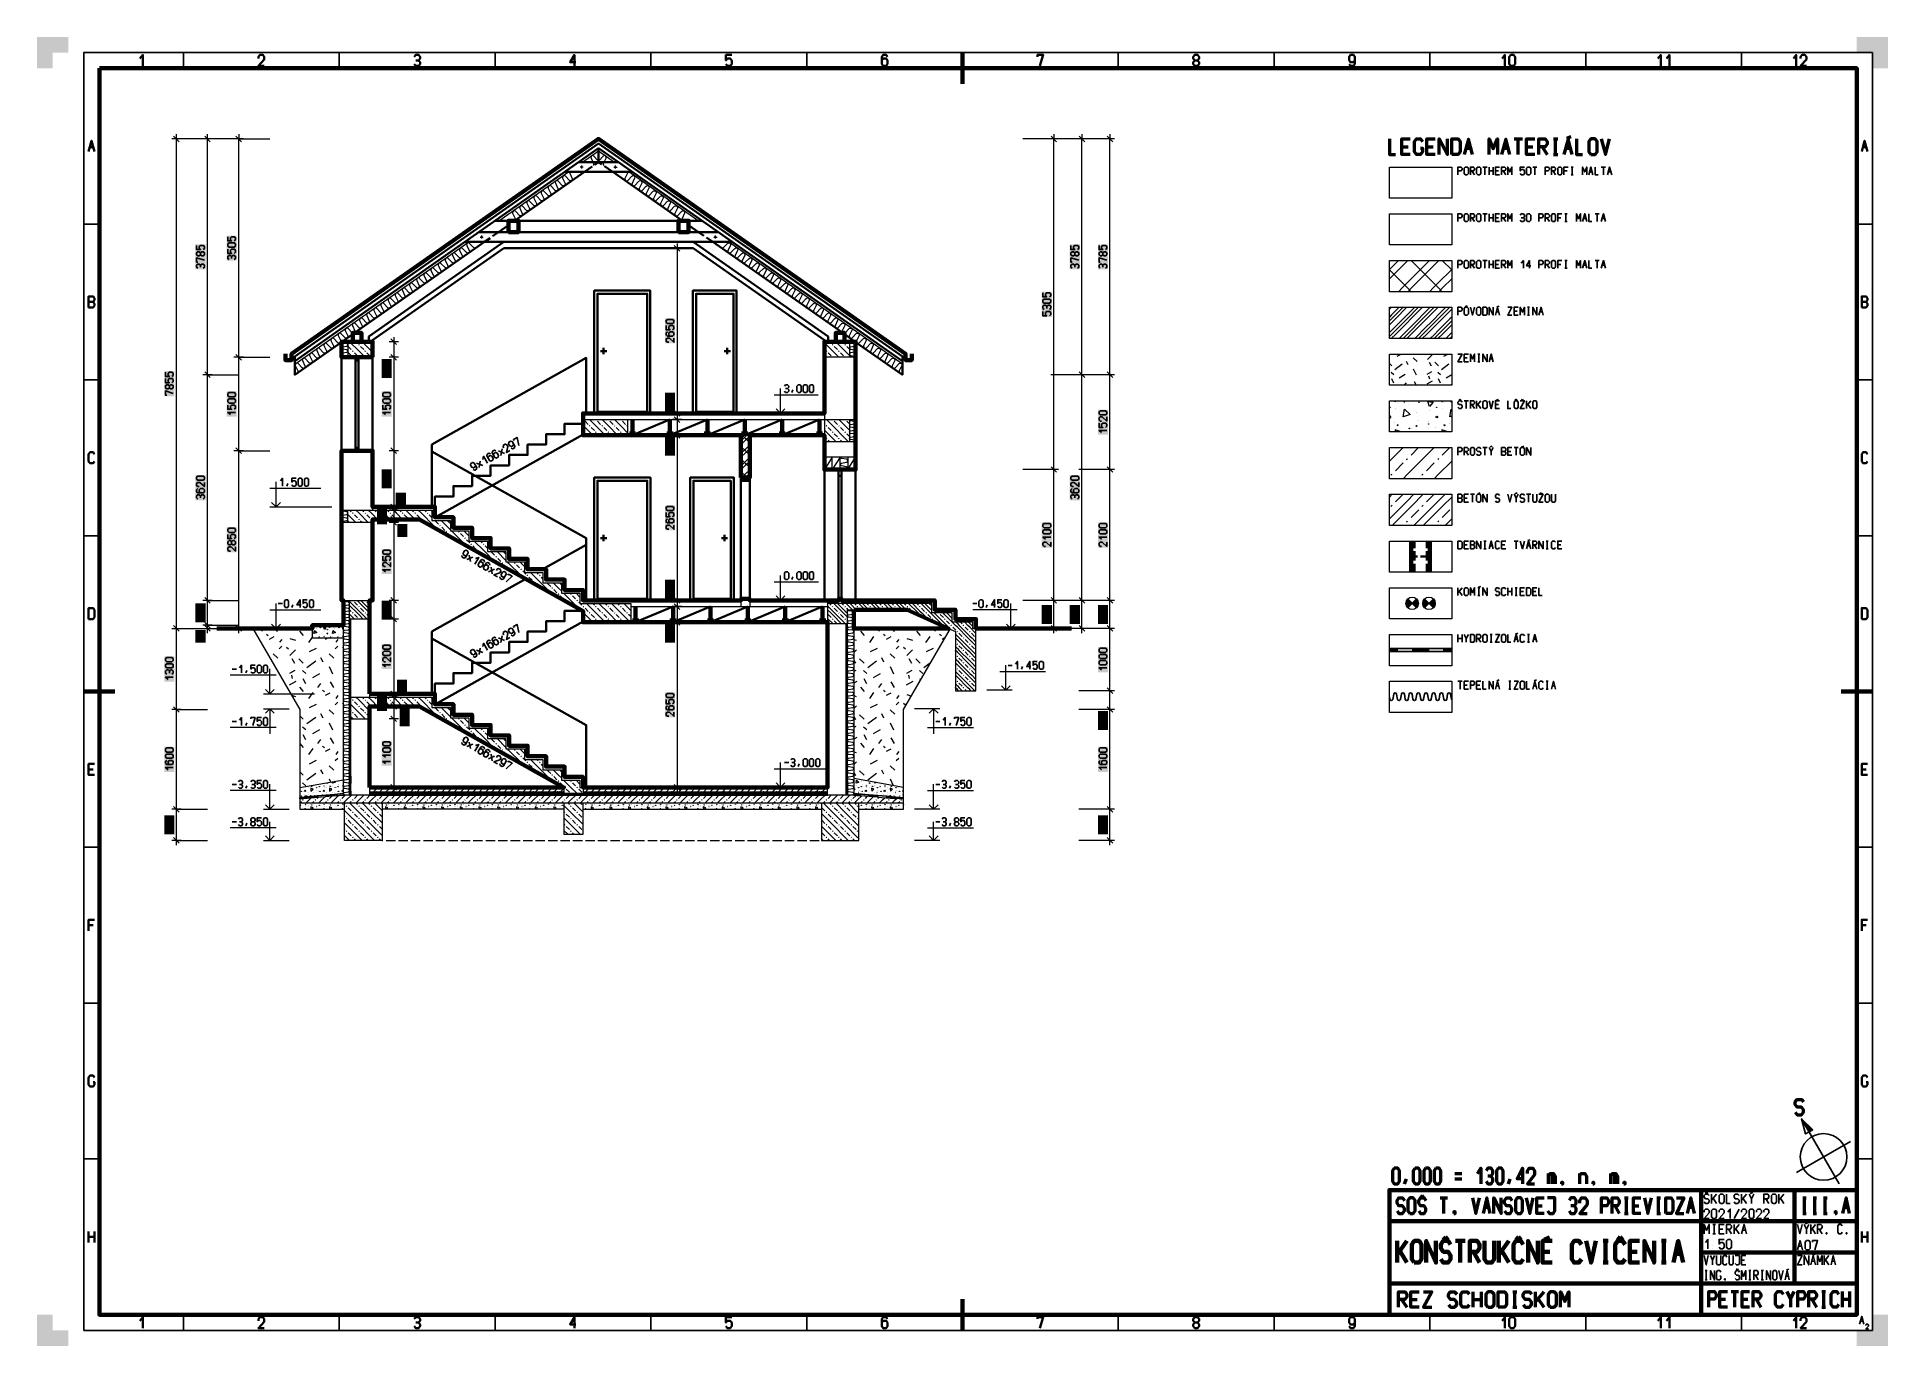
# Model space of a CAD drawing. Header units: millimetres. Extents: x 9557 to 76822, y 14597 to 67378.
# Drawn here: x 47122 to 76822, y 46378 to 67378 of the extents above; entities that cross this region are included whole.
import ezdxf

# ---------------------------------------------------------------- set-up
doc = ezdxf.new("R2010")
doc.units = ezdxf.units.MM
doc.layers.add('PDF_Geometry', color=7, linetype='Continuous')
doc.layers.add('PDF_Solid Fills', color=7, linetype='Continuous')

msp = doc.modelspace()

# ---------------------------------------------------------------- hatches: boundary and pattern name
at = {"layer": 'PDF_Solid Fills', "transparency": 33554559}
for points in [[(47371.9, 66878.2), (47371.9, 67128.2), (47621.9, 67128.2), (47621.9, 67378.2), (47121.9, 67378.2), (47121.9, 66878.2)], [(76322, 67128.2), (76572, 67128.2), (76572, 66878.2), (76822, 66878.2), (76822, 67378.2), (76322, 67378.2)], [(69110.3, 58356.8), (69100.3, 58342.5), (69093, 58326.7), (69088.5, 58309.9), (69087, 58292.5), (69088.5, 58275.2), (69093, 58258.3), (69100.3, 58242.5), (69110.3, 58228.2), (69116.5, 58222.1), (69187, 58292.5), (69116.5, 58363)], [(69280.9, 58326.7), (69273.6, 58342.5), (69263.6, 58356.8), (69257.4, 58363), (69187, 58292.5), (69257.4, 58222.1), (69263.6, 58228.2), (69273.6, 58242.5), (69280.9, 58258.3), (69285.4, 58275.2), (69287, 58292.5), (69285.4, 58309.9)], [(69370.3, 58342.5), (69363, 58326.7), (69358.5, 58309.9), (69357, 58292.5), (69358.5, 58275.2), (69363, 58258.3), (69370.3, 58242.5), (69380.3, 58228.2), (69386.5, 58222.1), (69457, 58292.5), (69386.5, 58363), (69380.3, 58356.8)], [(69543.6, 58342.5), (69533.6, 58356.8), (69527.4, 58363), (69457, 58292.5), (69527.4, 58222.1), (69533.6, 58228.2), (69543.6, 58242.5), (69550.9, 58258.3), (69555.4, 58275.2), (69557, 58292.5), (69555.4, 58309.9), (69550.9, 58326.7)], [(52031.4, 57848.9), (52035.9, 57853.4), (52037.6, 57851.6), (52037.6, 57846.1), (52035.9, 57844.4)], [(52031.4, 55448.9), (52035.9, 55453.4), (52037.6, 55451.6), (52037.6, 55446.1), (52035.9, 55444.4)], [(60858.9, 55365.2), (60862.6, 55368.9), (60864.5, 55368.5), (60867.9, 55365.2), (60863.4, 55360.7)], [(51355.2, 55088), (51357, 55089.8), (51362.3, 55089.8), (51364.2, 55088), (51359.7, 55083.5)], [(51655.2, 55088), (51657, 55089.8), (51662.3, 55089.8), (51664.2, 55088), (51659.7, 55083.5)], [(51770.1, 55219.7), (51774.6, 55224.2), (51779.1, 55219.7), (51776.2, 55216.8), (51773.2, 55216.5)], [(51955.2, 55088), (51957, 55089.8), (51962.3, 55089.8), (51964.2, 55088), (51959.7, 55083.5)], [(52855.2, 55088), (52857, 55089.8), (52862.3, 55089.8), (52864.2, 55088), (52859.7, 55083.5)], [(53155.2, 55088), (53157, 55089.8), (53162.3, 55089.8), (53164.2, 55088), (53159.7, 55083.5)], [(53455.2, 55088), (53457, 55089.8), (53462.3, 55089.8), (53464.2, 55088), (53459.7, 55083.5)], [(53755.2, 55088), (53757, 55089.8), (53762.3, 55089.8), (53764.2, 55088), (53759.7, 55083.5)], [(54055.2, 55088), (54057, 55089.8), (54062.3, 55089.8), (54064.2, 55088), (54059.7, 55083.5)], [(54355.2, 55088), (54357, 55089.8), (54362.3, 55089.8), (54364.2, 55088), (54359.7, 55083.5)], [(54655.2, 55088), (54657, 55089.8), (54662.3, 55089.8), (54664.2, 55088), (54659.7, 55083.5)], [(54955.2, 55088), (54957, 55089.8), (54962.3, 55089.8), (54964.2, 55088), (54959.7, 55083.5)], [(55255.2, 55088), (55257, 55089.8), (55262.3, 55089.8), (55264.2, 55088), (55259.7, 55083.5)], [(55555.2, 55088), (55557, 55089.8), (55562.3, 55089.8), (55564.2, 55088), (55559.7, 55083.5)], [(56155.2, 55088), (56157, 55089.8), (56162.3, 55089.8), (56164.2, 55088), (56159.7, 55083.5)], [(56455.2, 55088), (56457, 55089.8), (56462.3, 55089.8), (56464.2, 55088), (56459.7, 55083.5)], [(56755.2, 55088), (56757, 55089.8), (56762.3, 55089.8), (56764.2, 55088), (56759.7, 55083.5)], [(57055.2, 55088), (57057, 55089.8), (57062.3, 55089.8), (57064.2, 55088), (57059.7, 55083.5)], [(57355.2, 55088), (57357, 55089.8), (57362.3, 55089.8), (57364.2, 55088), (57359.7, 55083.5)], [(57655.2, 55088), (57657, 55089.8), (57662.3, 55089.8), (57664.2, 55088), (57659.7, 55083.5)], [(57955.2, 55088), (57957, 55089.8), (57962.3, 55089.8), (57964.2, 55088), (57959.7, 55083.5)], [(58255.2, 55088), (58257, 55089.8), (58262.3, 55089.8), (58264.2, 55088), (58259.7, 55083.5)], [(58555.2, 55088), (58557, 55089.8), (58562.3, 55089.8), (58564.2, 55088), (58559.7, 55083.5)], [(58855.2, 55088), (58857, 55089.8), (58862.3, 55089.8), (58864.2, 55088), (58859.7, 55083.5)], [(59155.2, 55088), (59157, 55089.8), (59162.3, 55089.8), (59164.2, 55088), (59159.7, 55083.5)], [(59455.2, 55088), (59457, 55089.8), (59462.3, 55089.8), (59464.2, 55088), (59459.7, 55083.5)], [(60355.2, 55088), (60357, 55089.8), (60362.3, 55089.8), (60364.2, 55088), (60359.7, 55083.5)], [(60402, 55225.4), (60406.5, 55229.9), (60411, 55225.4), (60410.2, 55224.5), (60402.1, 55225.2)], [(60470.1, 55219.7), (60474.6, 55224.2), (60479.1, 55219.7), (60478.4, 55218.9), (60470.1, 55219.6)], [(60655.2, 55088), (60657, 55089.8), (60662.3, 55089.8), (60664.2, 55088), (60659.7, 55083.5)], [(60896.7, 55186.7), (60901.2, 55191.2), (60905.7, 55186.7), (60903.2, 55184.1), (60898.9, 55184.5)], [(60955.2, 55088), (60957, 55089.8), (60962.3, 55089.8), (60964.2, 55088), (60959.7, 55083.5)], [(61021.5, 55077.2), (61026, 55081.7), (61027.6, 55080), (61027.6, 55074.3), (61026, 55072.7)], [(47621.9, 46628.2), (47371.9, 46628.2), (47371.9, 46878.2), (47121.9, 46878.2), (47121.9, 46378.2), (47621.9, 46378.2)], [(76572, 46878.2), (76572, 46628.2), (76322, 46628.2), (76322, 46378.2), (76822, 46378.2), (76822, 46878.2)]]:
    msp.add_hatch(color=256, dxfattribs=at).paths.add_polyline_path(points)

# ---------------------------------------------------------------- linework, layer by layer
at = {"layer": 'PDF_Geometry', "lineweight": 25}
for points in [[(47871.9, 46628.2), (47871.9, 67128.2), (76572, 67128.2), (76572, 46628.2)], [(70038.7, 65167.5), (70072, 65167.5), (70088.7, 65188.4), (70088.7, 65271.7), (70072, 65292.5), (70038.7, 65292.5), (70022, 65271.7), (70022, 65188.4)], [(70238.7, 65167.5), (70272, 65167.5), (70288.7, 65188.4), (70288.7, 65271.7), (70272, 65292.5), (70238.7, 65292.5), (70222, 65271.7), (70222, 65188.4)], [(71038.7, 65292.5), (71022, 65271.7), (71022, 65188.4), (71038.7, 65167.5), (71072, 65167.5), (71088.7, 65188.4), (71088.7, 65271.7), (71072, 65292.5)], [(71538.7, 65167.5), (71572, 65167.5), (71588.7, 65188.4), (71588.7, 65271.7), (71572, 65292.5), (71538.7, 65292.5), (71522, 65271.7), (71522, 65188.4)], [(70038.7, 64417.5), (70072, 64417.5), (70088.7, 64438.4), (70088.7, 64521.7), (70072, 64542.5), (70038.7, 64542.5), (70022, 64521.7), (70022, 64438.4)], [(70238.7, 64417.5), (70272, 64417.5), (70288.7, 64438.4), (70288.7, 64521.7), (70272, 64542.5), (70238.7, 64542.5), (70222, 64521.7), (70222, 64438.4)], [(71038.7, 64542.5), (71022, 64521.7), (71022, 64438.4), (71038.7, 64417.5), (71072, 64417.5), (71088.7, 64438.4), (71088.7, 64521.7), (71072, 64542.5)], [(71438.7, 64417.5), (71472, 64417.5), (71488.7, 64438.4), (71488.7, 64521.7), (71472, 64542.5), (71438.7, 64542.5), (71422, 64521.7), (71422, 64438.4)], [(49807.6, 63884.3), (49807.6, 63917.6), (49786.7, 63934.3), (49766, 63934.3), (49745.1, 63917.6), (49745.1, 63884.3), (49766, 63867.6), (49786.7, 63867.6)], [(50182.6, 64024.5), (50203.5, 64007.8), (50286.7, 64007.8), (50307.6, 64024.5), (50307.6, 64057.8), (50286.7, 64074.5), (50203.5, 64074.5), (50182.6, 64057.8)], [(63837.6, 63884.3), (63837.6, 63917.6), (63816.7, 63934.3), (63796, 63934.3), (63775.1, 63917.6), (63775.1, 63884.3), (63796, 63867.6), (63816.7, 63867.6)], [(64287.6, 63884.3), (64287.6, 63917.6), (64266.7, 63934.3), (64246, 63934.3), (64225.1, 63917.6), (64225.1, 63884.3), (64246, 63867.6), (64266.7, 63867.6)], [(70038.7, 63667.5), (70072, 63667.5), (70088.7, 63688.4), (70088.7, 63771.7), (70072, 63792.5), (70038.7, 63792.5), (70022, 63771.7), (70022, 63688.4)], [(70238.7, 63667.5), (70272, 63667.5), (70288.7, 63688.4), (70288.7, 63771.7), (70272, 63792.5), (70238.7, 63792.5), (70222, 63771.7), (70222, 63688.4)], [(71438.7, 63667.5), (71472, 63667.5), (71488.7, 63688.4), (71488.7, 63771.7), (71472, 63792.5), (71438.7, 63792.5), (71422, 63771.7), (71422, 63688.4)], [(63262.6, 63124.5), (63283.5, 63107.8), (63366.7, 63107.8), (63387.6, 63124.5), (63387.6, 63157.8), (63366.7, 63174.5), (63283.5, 63174.5), (63262.6, 63157.8)], [(70038.7, 62917.5), (70072, 62917.5), (70088.7, 62938.4), (70088.7, 63021.7), (70072, 63042.5), (70038.7, 63042.5), (70022, 63021.7), (70022, 62938.4)], [(70238.7, 62917.5), (70272, 62917.5), (70288.7, 62938.4), (70288.7, 63021.7), (70272, 63042.5), (70238.7, 63042.5), (70222, 63021.7), (70222, 62938.4)], [(70322, 62917.5), (70322, 63042.5), (70372, 63042.5), (70388.7, 63021.7), (70388.7, 62938.4), (70372, 62917.5)], [(57216.1, 62798.2), (57236.9, 62781.5), (57320.2, 62781.5), (57341.1, 62798.2), (57341.1, 62831.5), (57320.2, 62848.2), (57236.9, 62848.2), (57216.1, 62831.5)], [(52670, 62144.8), (52690.9, 62128.1), (52774.2, 62128.1), (52795, 62144.8), (52795, 62178.1), (52774.2, 62194.8), (52690.9, 62194.8), (52670, 62178.1)], [(49307.6, 61749.5), (49307.6, 61782.8), (49286.7, 61799.5), (49266, 61799.5), (49245.1, 61782.8), (49245.1, 61749.5), (49266, 61732.8), (49286.7, 61732.8)], [(59332.9, 61800.2), (59316.2, 61779.3), (59316.2, 61696), (59332.9, 61675.2), (59366.2, 61675.2), (59382.9, 61696), (59382.9, 61779.3), (59366.2, 61800.2)], [(59432.9, 61800.2), (59416.2, 61779.3), (59416.2, 61696), (59432.9, 61675.2), (59466.2, 61675.2), (59482.9, 61696), (59482.9, 61779.3), (59466.2, 61800.2)], [(59532.9, 61800.2), (59516.2, 61779.3), (59516.2, 61696), (59532.9, 61675.2), (59566.2, 61675.2), (59582.9, 61696), (59582.9, 61779.3), (59566.2, 61800.2)], [(50182.6, 61623.2), (50203.5, 61606.5), (50286.7, 61606.5), (50307.6, 61623.2), (50307.6, 61656.5), (50286.7, 61673.2), (50203.5, 61673.2), (50182.6, 61656.5)], [(50182.6, 61523.2), (50203.5, 61506.5), (50286.7, 61506.5), (50307.6, 61523.2), (50307.6, 61556.5), (50286.7, 61573.2), (50203.5, 61573.2), (50182.6, 61556.5)], [(52670, 61623.2), (52690.9, 61606.5), (52774.2, 61606.5), (52795, 61623.2), (52795, 61656.5), (52774.2, 61673.2), (52690.9, 61673.2), (52670, 61656.5)], [(52670, 61523.2), (52690.9, 61506.5), (52774.2, 61506.5), (52795, 61523.2), (52795, 61556.5), (52774.2, 61573.2), (52690.9, 61573.2), (52670, 61556.5)], [(57216.1, 61601.5), (57236.9, 61584.8), (57320.2, 61584.8), (57341.1, 61601.5), (57341.1, 61634.8), (57320.2, 61651.5), (57236.9, 61651.5), (57216.1, 61634.8)], [(57216.1, 61501.5), (57236.9, 61484.8), (57320.2, 61484.8), (57341.1, 61501.5), (57341.1, 61534.8), (57320.2, 61551.5), (57236.9, 61551.5), (57216.1, 61534.8)], [(70338.7, 61417.5), (70372, 61417.5), (70388.7, 61438.4), (70388.7, 61521.7), (70372, 61542.5), (70338.7, 61542.5), (70322, 61521.7), (70322, 61438.4)], [(70838.7, 61417.5), (70872, 61417.5), (70888.7, 61438.4), (70888.7, 61521.7), (70872, 61542.5), (70838.7, 61542.5), (70822, 61521.7), (70822, 61438.4)], [(71138.7, 61417.5), (71172, 61417.5), (71188.7, 61438.4), (71188.7, 61521.7), (71172, 61542.5), (71138.7, 61542.5), (71122, 61521.7), (71122, 61438.4)], [(64162.6, 61332.9), (64183.5, 61316.2), (64266.7, 61316.2), (64287.6, 61332.9), (64287.6, 61366.2), (64266.7, 61382.9), (64183.5, 61382.9), (64162.6, 61366.2)], [(57216.1, 60894.8), (57236.9, 60878.1), (57320.2, 60878.1), (57341.1, 60894.8), (57341.1, 60928.1), (57320.2, 60944.8), (57236.9, 60944.8), (57216.1, 60928.1)], [(70138.7, 60667.5), (70172, 60667.5), (70188.7, 60688.4), (70188.7, 60771.7), (70172, 60792.5), (70138.7, 60792.5), (70122, 60771.7), (70122, 60688.4)], [(70622, 60667.5), (70622, 60792.5), (70672, 60792.5), (70688.7, 60771.7), (70688.7, 60750.9), (70672, 60730), (70688.7, 60709.2), (70688.7, 60688.4), (70672, 60667.5)], [(70938.7, 60667.5), (70972, 60667.5), (70988.7, 60688.4), (70988.7, 60771.7), (70972, 60792.5), (70938.7, 60792.5), (70922, 60771.7), (70922, 60688.4)], [(49682.6, 60282.9), (49703.5, 60266.2), (49786.7, 60266.2), (49807.6, 60282.9), (49807.6, 60316.2), (49786.7, 60332.9), (49703.5, 60332.9), (49682.6, 60316.2)], [(51328.6, 60300.1), (51311.9, 60279.3), (51311.9, 60196), (51328.6, 60175.1), (51361.9, 60175.1), (51378.6, 60196), (51378.6, 60279.3), (51361.9, 60300.1)], [(51428.6, 60300.1), (51411.9, 60279.3), (51411.9, 60196), (51428.6, 60175.1), (51461.9, 60175.1), (51478.6, 60196), (51478.6, 60279.3), (51461.9, 60300.1)], [(52670, 60373.2), (52690.9, 60356.5), (52774.2, 60356.5), (52795, 60373.2), (52795, 60406.5), (52774.2, 60423.2), (52690.9, 60423.2), (52670, 60406.5)], [(52670, 60273.2), (52690.9, 60256.5), (52774.2, 60256.5), (52795, 60273.2), (52795, 60306.5), (52774.2, 60323.2), (52690.9, 60323.2), (52670, 60306.5)], [(63712.6, 60282.9), (63733.5, 60266.2), (63816.7, 60266.2), (63837.6, 60282.9), (63837.6, 60316.2), (63816.7, 60332.9), (63733.5, 60332.9), (63712.6, 60316.2)], [(52896.9, 60001.5), (52917.8, 59984.8), (53001, 59984.8), (53021.9, 60001.5), (53021.9, 60034.8), (53001, 60051.5), (52917.8, 60051.5), (52896.9, 60034.8)], [(69922, 59917.5), (69922, 60042.5), (69972, 60042.5), (69988.7, 60021.7), (69988.7, 60000.9), (69972, 59980), (69988.7, 59959.2), (69988.7, 59938.4), (69972, 59917.5)], [(70238.7, 59917.5), (70272, 59917.5), (70288.7, 59938.4), (70288.7, 60021.7), (70272, 60042.5), (70238.7, 60042.5), (70222, 60021.7), (70222, 59938.4)], [(71338.7, 59917.5), (71372, 59917.5), (71388.7, 59938.4), (71388.7, 60021.7), (71372, 60042.5), (71338.7, 60042.5), (71322, 60021.7), (71322, 59938.4)], [(52595, 59798.2), (52615.9, 59781.5), (52699.2, 59781.5), (52720, 59798.2), (52720, 59831.5), (52699.2, 59848.2), (52615.9, 59848.2), (52595, 59831.5)], [(57216.1, 59798.2), (57236.9, 59781.5), (57320.2, 59781.5), (57341.1, 59798.2), (57341.1, 59831.5), (57320.2, 59848.2), (57236.9, 59848.2), (57216.1, 59831.5)], [(50182.6, 59448.2), (50203.5, 59431.5), (50286.7, 59431.5), (50307.6, 59448.2), (50307.6, 59481.5), (50286.7, 59498.2), (50203.5, 59498.2), (50182.6, 59481.5)], [(52920, 59494.8), (52940.9, 59478.1), (53024.2, 59478.1), (53045, 59494.8), (53045, 59528.1), (53024.2, 59544.8), (52940.9, 59544.8), (52920, 59528.1)], [(63262.6, 59523.2), (63283.5, 59506.5), (63366.7, 59506.5), (63387.6, 59523.2), (63387.6, 59556.5), (63366.7, 59573.2), (63283.5, 59573.2), (63262.6, 59556.5)], [(63262.6, 59423.2), (63283.5, 59406.5), (63366.7, 59406.5), (63387.6, 59423.2), (63387.6, 59456.5), (63366.7, 59473.2), (63283.5, 59473.2), (63262.6, 59456.5)], [(64162.6, 59523.2), (64183.5, 59506.5), (64266.7, 59506.5), (64287.6, 59523.2), (64287.6, 59556.5), (64266.7, 59573.2), (64183.5, 59573.2), (64162.6, 59556.5)], [(64162.6, 59423.2), (64183.5, 59406.5), (64266.7, 59406.5), (64287.6, 59423.2), (64287.6, 59456.5), (64266.7, 59473.2), (64183.5, 59473.2), (64162.6, 59456.5)], [(50307.6, 59248.2), (50307.6, 59281.5), (50286.7, 59298.2), (50266, 59298.2), (50245.1, 59281.5), (50245.1, 59248.2), (50266, 59231.5), (50286.7, 59231.5)], [(52670, 59098.2), (52690.9, 59081.5), (52774.2, 59081.5), (52795, 59098.2), (52795, 59131.5), (52774.2, 59148.2), (52690.9, 59148.2), (52670, 59131.5)], [(69922, 59167.5), (69922, 59292.5), (69972, 59292.5), (69988.7, 59271.6), (69988.7, 59188.4), (69972, 59167.5)], [(70122, 59167.5), (70122, 59292.5), (70172, 59292.5), (70188.7, 59271.6), (70188.7, 59250.9), (70172, 59230), (70188.7, 59209.1), (70188.7, 59188.4), (70172, 59167.5)], [(57216.1, 58601.5), (57236.9, 58584.8), (57320.2, 58584.8), (57341.1, 58601.5), (57341.1, 58634.8), (57320.2, 58651.5), (57236.9, 58651.5), (57216.1, 58634.8)], [(57216.1, 58501.5), (57236.9, 58484.8), (57320.2, 58484.8), (57341.1, 58501.5), (57341.1, 58534.8), (57320.2, 58551.5), (57236.9, 58551.5), (57216.1, 58534.8)], [(59132.9, 58800.1), (59116.2, 58779.3), (59116.2, 58696), (59132.9, 58675.1), (59166.2, 58675.1), (59182.9, 58696), (59182.9, 58779.3), (59166.2, 58800.1)], [(59332.9, 58800.1), (59316.2, 58779.3), (59316.2, 58696), (59332.9, 58675.1), (59366.2, 58675.1), (59382.9, 58696), (59382.9, 58779.3), (59366.2, 58800.1)], [(59432.9, 58800.1), (59416.2, 58779.3), (59416.2, 58696), (59432.9, 58675.1), (59466.2, 58675.1), (59482.9, 58696), (59482.9, 58779.3), (59466.2, 58800.1)], [(59532.9, 58800.1), (59516.2, 58779.3), (59516.2, 58696), (59532.9, 58675.1), (59566.2, 58675.1), (59582.9, 58696), (59582.9, 58779.3), (59566.2, 58800.1)], [(70038.7, 58417.5), (70072, 58417.5), (70088.7, 58438.4), (70088.7, 58521.6), (70072, 58542.5), (70038.7, 58542.5), (70022, 58521.6), (70022, 58438.4)], [(71022, 58417.5), (71022, 58542.5), (71072, 58542.5), (71088.7, 58521.6), (71088.7, 58438.4), (71072, 58417.5)], [(49682.6, 58223.2), (49703.5, 58206.5), (49786.7, 58206.5), (49807.6, 58223.2), (49807.6, 58256.5), (49786.7, 58273.2), (49703.5, 58273.2), (49682.6, 58256.5)], [(51108.6, 58350.1), (51091.9, 58329.3), (51091.9, 58246), (51108.6, 58225.1), (51141.9, 58225.1), (51158.6, 58246), (51158.6, 58329.3), (51141.9, 58350.1)], [(51508.6, 58350.1), (51491.9, 58329.3), (51491.9, 58246), (51508.6, 58225.1), (51541.9, 58225.1), (51558.6, 58246), (51558.6, 58329.3), (51541.9, 58350.1)], [(52670, 58267), (52690.9, 58250.3), (52774.2, 58250.3), (52795, 58267), (52795, 58300.3), (52774.2, 58317), (52690.9, 58317), (52670, 58300.3)], [(52670, 58167), (52690.9, 58150.3), (52774.2, 58150.3), (52795, 58167), (52795, 58200.3), (52774.2, 58217), (52690.9, 58217), (52670, 58200.3)], [(62253.1, 58350.1), (62236.4, 58329.3), (62236.4, 58246), (62253.1, 58225.1), (62286.4, 58225.1), (62303.1, 58246), (62303.1, 58329.3), (62286.4, 58350.1)], [(62653.1, 58350.1), (62636.4, 58329.3), (62636.4, 58246), (62653.1, 58225.1), (62686.4, 58225.1), (62703.1, 58246), (62703.1, 58329.3), (62686.4, 58350.1)], [(63262.6, 58198.2), (63283.5, 58181.5), (63366.7, 58181.5), (63387.6, 58198.2), (63387.6, 58231.5), (63366.7, 58248.2), (63283.5, 58248.2), (63262.6, 58231.5)], [(63712.6, 58198.2), (63733.5, 58181.5), (63816.7, 58181.5), (63837.6, 58198.2), (63837.6, 58231.5), (63816.7, 58248.2), (63733.5, 58248.2), (63712.6, 58231.5)], [(64162.6, 58198.2), (64183.5, 58181.5), (64266.7, 58181.5), (64287.6, 58198.2), (64287.6, 58231.5), (64266.7, 58248.2), (64183.5, 58248.2), (64162.6, 58231.5)], [(49682.6, 58123.2), (49703.5, 58106.5), (49786.7, 58106.5), (49807.6, 58123.2), (49807.6, 58156.5), (49786.7, 58173.2), (49703.5, 58173.2), (49682.6, 58156.5)], [(57216.1, 57894.8), (57236.9, 57878.1), (57320.2, 57878.1), (57341.1, 57894.8), (57341.1, 57928.1), (57320.2, 57944.8), (57236.9, 57944.8), (57216.1, 57928.1)], [(49682.6, 57794.8), (49703.5, 57778.1), (49786.7, 57778.1), (49807.6, 57794.8), (49807.6, 57828.1), (49786.7, 57844.8), (49703.5, 57844.8), (49682.6, 57828.1)], [(52670, 57573.2), (52690.9, 57556.5), (52774.2, 57556.5), (52795, 57573.2), (52795, 57606.5), (52774.2, 57623.2), (52690.9, 57623.2), (52670, 57606.5)], [(70122, 57667.5), (70122, 57792.5), (70172, 57792.5), (70188.7, 57771.6), (70188.7, 57688.4), (70172, 57667.5)], [(70338.7, 57667.5), (70372, 57667.5), (70388.7, 57688.4), (70388.7, 57771.6), (70372, 57792.5), (70338.7, 57792.5), (70322, 57771.6), (70322, 57688.4)], [(70638.7, 57667.5), (70672, 57667.5), (70688.7, 57688.4), (70688.7, 57771.6), (70672, 57792.5), (70638.7, 57792.5), (70622, 57771.6), (70622, 57688.4)], [(49182.6, 57373.2), (49203.5, 57356.5), (49286.7, 57356.5), (49307.6, 57373.2), (49307.6, 57406.5), (49286.7, 57423.2), (49203.5, 57423.2), (49182.6, 57406.5)], [(49182.6, 57273.2), (49203.5, 57256.5), (49286.7, 57256.5), (49307.6, 57273.2), (49307.6, 57306.5), (49286.7, 57323.2), (49203.5, 57323.2), (49182.6, 57306.5)], [(52670, 57473.2), (52690.9, 57456.5), (52774.2, 57456.5), (52795, 57473.2), (52795, 57506.5), (52774.2, 57523.2), (52690.9, 57523.2), (52670, 57506.5)], [(63220.7, 57360.1), (63204, 57339.3), (63204, 57256), (63220.7, 57235.1), (63254, 57235.1), (63270.7, 57256), (63270.7, 57339.3), (63254, 57360.1)], [(64162.6, 57523.2), (64183.5, 57506.5), (64266.7, 57506.5), (64287.6, 57523.2), (64287.6, 57556.5), (64266.7, 57573.2), (64183.5, 57573.2), (64162.6, 57556.5)], [(64162.6, 57423.2), (64183.5, 57406.5), (64266.7, 57406.5), (64287.6, 57423.2), (64287.6, 57456.5), (64266.7, 57473.2), (64183.5, 57473.2), (64162.6, 57456.5)], [(64162.6, 57323.2), (64183.5, 57306.5), (64266.7, 57306.5), (64287.6, 57323.2), (64287.6, 57356.5), (64266.7, 57373.2), (64183.5, 57373.2), (64162.6, 57356.5)], [(50671.2, 57300.1), (50654.5, 57279.3), (50654.5, 57196), (50671.2, 57175.1), (50704.5, 57175.1), (50721.2, 57196), (50721.2, 57279.3), (50704.5, 57300.1)], [(50771.2, 57300.1), (50754.5, 57279.3), (50754.5, 57196), (50771.2, 57175.1), (50804.5, 57175.1), (50821.2, 57196), (50821.2, 57279.3), (50804.5, 57300.1)], [(52915.1, 57001.5), (52935.9, 56984.8), (53019.2, 56984.8), (53040.1, 57001.5), (53040.1, 57034.8), (53019.2, 57051.5), (52935.9, 57051.5), (52915.1, 57034.8)], [(70938.7, 56917.5), (70972, 56917.5), (70988.7, 56938.4), (70988.7, 57021.6), (70972, 57042.5), (70938.7, 57042.5), (70922, 57021.6), (70922, 56938.4)], [(52595, 56798.2), (52615.9, 56781.5), (52699.2, 56781.5), (52720, 56798.2), (52720, 56831.5), (52699.2, 56848.2), (52615.9, 56848.2), (52595, 56831.5)], [(57216.1, 56798.2), (57236.9, 56781.5), (57320.2, 56781.5), (57341.1, 56798.2), (57341.1, 56831.5), (57320.2, 56848.2), (57236.9, 56848.2), (57216.1, 56831.5)], [(50771.2, 56460.1), (50754.5, 56439.3), (50754.5, 56356), (50771.2, 56335.1), (50804.5, 56335.1), (50821.2, 56356), (50821.2, 56439.3), (50804.5, 56460.1)], [(52960, 56554.8), (52980.9, 56538.1), (53064.2, 56538.1), (53085, 56554.8), (53085, 56588.1), (53064.2, 56604.8), (52980.9, 56604.8), (52960, 56588.1)], [(52960, 56454.8), (52980.9, 56438.1), (53064.2, 56438.1), (53085, 56454.8), (53085, 56488.1), (53064.2, 56504.8), (52980.9, 56504.8), (52960, 56488.1)], [(62060.7, 56460.1), (62044, 56439.3), (62044, 56356), (62060.7, 56335.1), (62094, 56335.1), (62110.7, 56356), (62110.7, 56439.3), (62094, 56460.1)], [(64162.6, 56494.8), (64183.5, 56478.1), (64266.7, 56478.1), (64287.6, 56494.8), (64287.6, 56528.1), (64266.7, 56544.8), (64183.5, 56544.8), (64162.6, 56528.1)], [(64162.6, 56394.8), (64183.5, 56378.1), (64266.7, 56378.1), (64287.6, 56394.8), (64287.6, 56428.1), (64266.7, 56444.8), (64183.5, 56444.8), (64162.6, 56428.1)], [(49182.6, 55923.2), (49203.5, 55906.5), (49286.7, 55906.5), (49307.6, 55923.2), (49307.6, 55956.5), (49286.7, 55973.2), (49203.5, 55973.2), (49182.6, 55956.5)], [(49182.6, 55823.2), (49203.5, 55806.5), (49286.7, 55806.5), (49307.6, 55823.2), (49307.6, 55856.5), (49286.7, 55873.2), (49203.5, 55873.2), (49182.6, 55856.5)], [(52670, 56023.2), (52690.9, 56006.5), (52774.2, 56006.5), (52795, 56023.2), (52795, 56056.5), (52774.2, 56073.2), (52690.9, 56073.2), (52670, 56056.5)], [(52670, 55923.2), (52690.9, 55906.5), (52774.2, 55906.5), (52795, 55923.2), (52795, 55956.5), (52774.2, 55973.2), (52690.9, 55973.2), (52670, 55956.5)], [(64162.6, 55923.2), (64183.5, 55906.5), (64266.7, 55906.5), (64287.6, 55923.2), (64287.6, 55956.5), (64266.7, 55973.2), (64183.5, 55973.2), (64162.6, 55956.5)], [(64162.6, 55823.2), (64183.5, 55806.5), (64266.7, 55806.5), (64287.6, 55823.2), (64287.6, 55856.5), (64266.7, 55873.2), (64183.5, 55873.2), (64162.6, 55856.5)], [(59432.9, 55800.1), (59416.2, 55779.3), (59416.2, 55696), (59432.9, 55675.1), (59466.2, 55675.1), (59482.9, 55696), (59482.9, 55779.3), (59466.2, 55800.1)], [(59532.9, 55800.1), (59516.2, 55779.3), (59516.2, 55696), (59532.9, 55675.1), (59566.2, 55675.1), (59582.9, 55696), (59582.9, 55779.3), (59566.2, 55800.1)], [(59632.9, 55800.1), (59616.2, 55779.3), (59616.2, 55696), (59632.9, 55675.1), (59666.2, 55675.1), (59682.9, 55696), (59682.9, 55779.3), (59666.2, 55800.1)], [(50771.2, 55450.1), (50754.5, 55429.3), (50754.5, 55346), (50771.2, 55325.1), (50804.5, 55325.1), (50821.2, 55346), (50821.2, 55429.3), (50804.5, 55450.1)], [(62060.7, 55450.1), (62044, 55429.3), (62044, 55346), (62060.7, 55325.1), (62094, 55325.1), (62110.7, 55346), (62110.7, 55429.3), (62094, 55450.1)], [(49182.6, 54823.2), (49203.5, 54806.5), (49286.7, 54806.5), (49307.6, 54823.2), (49307.6, 54856.5), (49286.7, 54873.2), (49203.5, 54873.2), (49182.6, 54856.5)], [(49182.6, 54723.2), (49203.5, 54706.5), (49286.7, 54706.5), (49307.6, 54723.2), (49307.6, 54756.5), (49286.7, 54773.2), (49203.5, 54773.2), (49182.6, 54756.5)], [(50571.2, 54725.1), (50604.5, 54725.1), (50621.2, 54746), (50621.2, 54766.8), (50604.5, 54787.6), (50571.2, 54787.6), (50554.5, 54766.8), (50554.5, 54746)], [(50771.2, 54850.1), (50754.5, 54829.3), (50754.5, 54746), (50771.2, 54725.1), (50804.5, 54725.1), (50821.2, 54746), (50821.2, 54829.3), (50804.5, 54850.1)], [(61860.7, 54725.1), (61894, 54725.1), (61910.7, 54746), (61910.7, 54766.8), (61894, 54787.6), (61860.7, 54787.6), (61844, 54766.8), (61844, 54746)], [(62060.7, 54850.1), (62044, 54829.3), (62044, 54746), (62060.7, 54725.1), (62094, 54725.1), (62110.7, 54746), (62110.7, 54829.3), (62094, 54850.1)], [(64162.6, 54823.2), (64183.5, 54806.5), (64266.7, 54806.5), (64287.6, 54823.2), (64287.6, 54856.5), (64266.7, 54873.2), (64183.5, 54873.2), (64162.6, 54856.5)], [(64162.6, 54723.2), (64183.5, 54706.5), (64266.7, 54706.5), (64287.6, 54723.2), (64287.6, 54756.5), (64266.7, 54773.2), (64183.5, 54773.2), (64162.6, 54756.5)], [(74132, 48665.1), (74172, 48665.1), (74192, 48690.2), (74192, 48790.1), (74172, 48815.1), (74132, 48815.1), (74112, 48790.1), (74112, 48690.2)], [(74972, 48665.1), (75012, 48665.1), (75032, 48690.2), (75032, 48790.1), (75012, 48815.1), (74972, 48815.1), (74952, 48790.1), (74952, 48690.2)], [(74012, 48575.1), (73992, 48550.1), (73992, 48450.2), (74012, 48425.1), (74052, 48425.1), (74072, 48450.2), (74072, 48550.1), (74052, 48575.1)], [(74612, 48575.1), (74592, 48550.1), (74592, 48450.2), (74612, 48425.1), (74652, 48425.1), (74672, 48450.2), (74672, 48550.1), (74652, 48575.1)], [(75830.9, 48178.2), (75841.6, 48178.2), (75841.6, 48193.2), (75830.9, 48193.2)], [(76152.3, 48178.2), (76163, 48178.2), (76163, 48193.2), (76152.3, 48193.2)], [(74252, 48088.2), (74232, 48063.1), (74232, 47963.2), (74252, 47938.2), (74292, 47938.2), (74312, 47963.2), (74312, 48063.1), (74292, 48088.2)], [(75512.4, 48068.8), (75492.4, 48043.7), (75492.4, 47943.8), (75512.4, 47918.8), (75552.4, 47918.8), (75572.4, 47943.8), (75572.4, 48043.7), (75552.4, 48068.8)], [(74988.7, 47438.2), (75022, 47438.2), (75038.7, 47463.2), (75038.7, 47563.1), (75022, 47588.2), (74988.7, 47588.2), (74972, 47563.1), (74972, 47463.2)], [(74200.3, 47438.2), (74210.3, 47438.2), (74210.3, 47453.2), (74200.3, 47453.2)]]:
    msp.add_lwpolyline(points, close=True, dxfattribs=at)
for points in [[(49471.9, 67128.2), (49471.9, 66878.2)], [(51971.9, 67128.2), (51971.9, 66878.2)], [(54471.9, 67128.2), (54471.9, 66878.2)], [(56971.9, 67128.2), (56971.9, 66878.2)], [(59471.9, 67128.2), (59471.9, 66878.2)], [(64471.9, 67128.2), (64471.9, 66878.2)], [(66971.9, 67128.2), (66971.9, 66878.2)], [(69472, 67128.2), (69472, 66878.2)], [(71972, 67128.2), (71972, 66878.2)], [(74472, 67128.2), (74472, 66878.2)], [(69922, 65167.5), (69922, 65292.5), (69972, 65292.5), (69988.7, 65271.7), (69988.7, 65250.9), (69972, 65230), (69922, 65230)], [(70122, 65167.5), (70122, 65292.5), (70172, 65292.5), (70188.7, 65271.7), (70188.7, 65250.9), (70172, 65230), (70147, 65230), (70122, 65230)], [(70147, 65230), (70188.7, 65167.5)], [(70322, 65292.5), (70388.7, 65292.5)], [(70355.3, 65167.5), (70355.3, 65292.5)], [(70422, 65167.5), (70422, 65292.5)], [(70422, 65230), (70488.7, 65230)], [(70488.7, 65167.5), (70488.7, 65292.5)], [(70588.7, 65167.5), (70522, 65167.5), (70522, 65292.5), (70588.7, 65292.5)], [(70522, 65230), (70572, 65230)], [(70622, 65167.5), (70622, 65292.5), (70672, 65292.5), (70688.7, 65271.7), (70688.7, 65250.9), (70672, 65230), (70647, 65230), (70622, 65230)], [(70647, 65230), (70688.7, 65167.5)], [(70722, 65167.5), (70722, 65292.5), (70755.3, 65213.4), (70788.7, 65292.5), (70788.7, 65167.5)], [(70922, 65188.4), (70938.7, 65167.5), (70972, 65167.5), (70988.7, 65188.4), (70988.7, 65230), (70972, 65250.9), (70938.7, 65250.9), (70922, 65230), (70922, 65292.5), (70988.7, 65292.5)], [(71122, 65292.5), (71188.7, 65292.5)], [(71155.3, 65167.5), (71155.3, 65292.5)], [(71322, 65167.5), (71322, 65292.5), (71372, 65292.5), (71388.7, 65271.7), (71388.7, 65250.9), (71372, 65230), (71322, 65230)], [(71422, 65167.5), (71422, 65292.5), (71472, 65292.5), (71488.7, 65271.7), (71488.7, 65250.9), (71472, 65230), (71447, 65230), (71422, 65230)], [(71447, 65230), (71488.7, 65167.5)], [(71622, 65167.5), (71622, 65292.5), (71688.7, 65292.5)], [(71622, 65230), (71672, 65230)], [(71738.7, 65292.5), (71772, 65292.5)], [(71738.7, 65167.5), (71772, 65167.5)], [(71755.3, 65167.5), (71755.3, 65292.5)], [(71922, 65167.5), (71922, 65292.5), (71955.3, 65213.4), (71988.7, 65292.5), (71988.7, 65167.5)], [(72088.7, 65167.5), (72055.3, 65292.2), (72022, 65167.5)], [(72035.4, 65217.5), (72075.3, 65217.5)], [(72122, 65292.5), (72122, 65167.5), (72172, 65167.5)], [(72222, 65292.5), (72288.7, 65292.5)], [(72255.3, 65167.5), (72255.3, 65292.5)], [(72388.7, 65167.5), (72355.3, 65292.2), (72322, 65167.5)], [(72335.4, 65217.5), (72375.3, 65217.5)], [(69922, 64417.5), (69922, 64542.5), (69972, 64542.5), (69988.7, 64521.7), (69988.7, 64500.9), (69972, 64480), (69922, 64480)], [(70122, 64417.5), (70122, 64542.5), (70172, 64542.5), (70188.7, 64521.7), (70188.7, 64500.9), (70172, 64480), (70147, 64480), (70122, 64480)], [(70147, 64480), (70188.7, 64417.5)], [(70322, 64542.5), (70388.7, 64542.5)], [(70355.3, 64417.5), (70355.3, 64542.5)], [(70422, 64417.5), (70422, 64542.5)], [(70422, 64480), (70488.7, 64480)], [(70488.7, 64417.5), (70488.7, 64542.5)], [(70588.7, 64417.5), (70522, 64417.5), (70522, 64542.5), (70588.7, 64542.5)], [(70522, 64480), (70572, 64480)], [(70622, 64417.5), (70622, 64542.5), (70672, 64542.5), (70688.7, 64521.7), (70688.7, 64500.9), (70672, 64480), (70647, 64480), (70622, 64480)], [(70647, 64480), (70688.7, 64417.5)], [(70722, 64417.5), (70722, 64542.5), (70755.3, 64463.4), (70788.7, 64542.5), (70788.7, 64417.5)], [(70972, 64480), (70988.7, 64500.9), (70988.7, 64521.7), (70972, 64542.5), (70938.7, 64542.5), (70922, 64521.7)], [(70922, 64438.4), (70938.7, 64417.5), (70972, 64417.5), (70988.7, 64438.4), (70988.7, 64459.2), (70972, 64480), (70938.7, 64480)], [(71222, 64417.5), (71222, 64542.5), (71272, 64542.5), (71288.7, 64521.7), (71288.7, 64500.9), (71272, 64480), (71222, 64480)], [(71322, 64417.5), (71322, 64542.5), (71372, 64542.5), (71388.7, 64521.7), (71388.7, 64500.9), (71372, 64480), (71347, 64480), (71322, 64480)], [(71347, 64480), (71388.7, 64417.5)], [(71522, 64417.5), (71522, 64542.5), (71588.7, 64542.5)], [(71522, 64480), (71572, 64480)], [(71638.7, 64542.5), (71672, 64542.5)], [(71655.3, 64417.5), (71655.3, 64542.5)], [(71822, 64417.5), (71822, 64542.5), (71855.3, 64463.4), (71888.7, 64542.5), (71888.7, 64417.5)], [(71988.7, 64417.5), (71955.3, 64542.2), (71922, 64417.5)], [(71935.4, 64467.5), (71975.3, 64467.5)], [(72022, 64542.5), (72022, 64417.5), (72072, 64417.5)], [(72122, 64542.5), (72188.7, 64542.5)], [(72155.3, 64417.5), (72155.3, 64542.5)], [(72288.7, 64417.5), (72255.3, 64542.2), (72222, 64417.5)], [(72235.4, 64467.5), (72275.3, 64467.5)], [(47871.9, 64378.2), (48121.9, 64378.2)], [(50286.7, 64107.8), (50307.6, 64124.5), (50307.6, 64157.8), (50286.7, 64174.5), (50245.1, 64174.5), (50224.2, 64157.8), (50224.2, 64124.5), (50245.1, 64107.8), (50182.6, 64107.8), (50182.6, 64174.5)], [(71638.7, 64417.5), (71672, 64417.5)], [(76322, 64378.2), (76572, 64378.2)], [(49786.7, 63967.6), (49807.6, 63984.3), (49807.6, 64017.6), (49786.7, 64034.3), (49745.1, 64034.3), (49724.2, 64017.6), (49724.2, 63984.3), (49745.1, 63967.6), (49682.6, 63967.6), (49682.6, 64034.3)], [(49745.1, 63884.3), (49724.2, 63867.6), (49703.5, 63867.6), (49682.6, 63884.3), (49682.6, 63917.6), (49703.5, 63934.3), (49724.2, 63934.3), (49745.1, 63917.6)], [(50286.7, 63907.8), (50307.6, 63924.5), (50307.6, 63957.8), (50286.7, 63974.5), (50245.1, 63974.5), (50224.2, 63957.8), (50224.2, 63924.5), (50245.1, 63907.8), (50182.6, 63907.8), (50182.6, 63974.5)], [(50245.1, 63857.8), (50224.2, 63874.5), (50203.5, 63874.5), (50182.6, 63857.8), (50182.6, 63824.5), (50203.5, 63807.8)], [(50286.7, 63807.8), (50307.6, 63824.5), (50307.6, 63857.8), (50286.7, 63874.5), (50266, 63874.5), (50245.1, 63857.8), (50245.1, 63824.5)], [(63816.7, 63967.6), (63837.6, 63984.3), (63837.6, 64017.6), (63816.7, 64034.3), (63775.1, 64034.3), (63754.2, 64017.6), (63754.2, 63984.3), (63775.1, 63967.6), (63712.6, 63967.6), (63712.6, 64034.3)], [(63775.1, 63884.3), (63754.2, 63867.6), (63733.5, 63867.6), (63712.6, 63884.3), (63712.6, 63917.6), (63733.5, 63934.3), (63754.2, 63934.3), (63775.1, 63917.6)], [(64266.7, 63967.6), (64287.6, 63984.3), (64287.6, 64017.6), (64266.7, 64034.3), (64225.1, 64034.3), (64204.2, 64017.6), (64204.2, 63984.3), (64225.1, 63967.6), (64162.6, 63967.6), (64162.6, 64034.3)], [(64225.1, 63884.3), (64204.2, 63867.6), (64183.5, 63867.6), (64162.6, 63884.3), (64162.6, 63917.6), (64183.5, 63934.3), (64204.2, 63934.3), (64225.1, 63917.6)], [(49807.6, 63795.9), (49682.6, 63834.3), (49682.6, 63767.6), (49703.5, 63767.6)], [(49745.1, 63717.6), (49724.2, 63734.3), (49703.5, 63734.3), (49682.6, 63717.6), (49682.6, 63684.3), (49703.5, 63667.6)], [(49786.7, 63667.6), (49807.6, 63684.3), (49807.6, 63717.6), (49786.7, 63734.3), (49766, 63734.3), (49745.1, 63717.6), (49745.1, 63684.3)], [(63837.6, 63795.9), (63712.6, 63834.3), (63712.6, 63767.6), (63733.5, 63767.6)], [(63775.1, 63717.6), (63754.2, 63734.3), (63733.5, 63734.3), (63712.6, 63717.6), (63712.6, 63684.3), (63733.5, 63667.6)], [(63816.7, 63667.6), (63837.6, 63684.3), (63837.6, 63717.6), (63816.7, 63734.3), (63796, 63734.3), (63775.1, 63717.6), (63775.1, 63684.3)], [(64287.6, 63795.9), (64162.6, 63834.3), (64162.6, 63767.6), (64183.5, 63767.6)], [(64225.1, 63717.6), (64204.2, 63734.3), (64183.5, 63734.3), (64162.6, 63717.6), (64162.6, 63684.3), (64183.5, 63667.6)], [(64266.7, 63667.6), (64287.6, 63684.3), (64287.6, 63717.6), (64266.7, 63734.3), (64246, 63734.3), (64225.1, 63717.6), (64225.1, 63684.3)], [(69922, 63667.5), (69922, 63792.5), (69972, 63792.5), (69988.7, 63771.7), (69988.7, 63750.9), (69972, 63730), (69922, 63730)], [(70122, 63667.5), (70122, 63792.5), (70172, 63792.5), (70188.7, 63771.7), (70188.7, 63750.9), (70172, 63730), (70147, 63730), (70122, 63730)], [(70147, 63730), (70188.7, 63667.5)], [(70322, 63792.5), (70388.7, 63792.5)], [(70355.3, 63667.5), (70355.3, 63792.5)], [(70422, 63667.5), (70422, 63792.5)], [(70422, 63730), (70488.7, 63730)], [(70488.7, 63667.5), (70488.7, 63792.5)], [(70588.7, 63667.5), (70522, 63667.5), (70522, 63792.5), (70588.7, 63792.5)], [(70522, 63730), (70572, 63730)], [(70622, 63667.5), (70622, 63792.5), (70672, 63792.5), (70688.7, 63771.7), (70688.7, 63750.9), (70672, 63730), (70647, 63730), (70622, 63730)], [(70647, 63730), (70688.7, 63667.5)], [(70722, 63667.5), (70722, 63792.5), (70755.3, 63713.4), (70788.7, 63792.5), (70788.7, 63667.5)], [(70938.7, 63750.9), (70972, 63792.5), (70972, 63667.5)], [(71088.7, 63709.2), (71022, 63709.2), (71072, 63792.5), (71072, 63667.5)], [(71222, 63667.5), (71222, 63792.5), (71272, 63792.5), (71288.7, 63771.7), (71288.7, 63750.9), (71272, 63730), (71222, 63730)], [(71322, 63667.5), (71322, 63792.5), (71372, 63792.5), (71388.7, 63771.7), (71388.7, 63750.9), (71372, 63730), (71347, 63730), (71322, 63730)], [(71347, 63730), (71388.7, 63667.5)], [(71522, 63667.5), (71522, 63792.5), (71588.7, 63792.5)], [(71522, 63730), (71572, 63730)], [(71638.7, 63792.5), (71672, 63792.5)], [(71638.7, 63667.5), (71672, 63667.5)], [(71655.3, 63667.5), (71655.3, 63792.5)], [(71822, 63667.5), (71822, 63792.5), (71855.3, 63713.4), (71888.7, 63792.5), (71888.7, 63667.5)], [(71988.7, 63667.5), (71955.3, 63792.2), (71922, 63667.5)], [(71935.4, 63717.5), (71975.3, 63717.5)], [(72022, 63792.5), (72022, 63667.5), (72072, 63667.5)], [(72122, 63792.5), (72188.7, 63792.5)], [(72155.3, 63667.5), (72155.3, 63792.5)], [(72288.7, 63667.5), (72255.3, 63792.2), (72222, 63667.5)], [(72235.4, 63717.5), (72275.3, 63717.5)], [(63366.7, 63207.8), (63387.6, 63224.5), (63387.6, 63257.8), (63366.7, 63274.5), (63325.1, 63274.5), (63304.2, 63257.8), (63304.2, 63224.5), (63325.1, 63207.8), (63262.6, 63207.8), (63262.6, 63274.5)], [(63325.1, 63057.8), (63304.2, 63074.5), (63283.5, 63074.5), (63262.6, 63057.8), (63262.6, 63024.5), (63283.5, 63007.8)], [(63366.7, 62907.8), (63387.6, 62924.5), (63387.6, 62957.8), (63366.7, 62974.5), (63325.1, 62974.5), (63304.2, 62957.8), (63304.2, 62924.5), (63325.1, 62907.8), (63262.6, 62907.8), (63262.6, 62974.5)], [(63366.7, 63007.8), (63387.6, 63024.5), (63387.6, 63057.8), (63366.7, 63074.5), (63346, 63074.5), (63325.1, 63057.8), (63325.1, 63024.5)], [(69922, 62917.5), (69922, 63042.5), (69972, 63042.5), (69988.7, 63021.7), (69988.7, 63000.9), (69972, 62980), (69922, 62980)], [(70037, 63050.9), (70055.3, 63063.4), (70073.7, 63050.9)], [(70122, 63042.5), (70155.3, 62917.5), (70188.7, 63042.5)], [(70422, 62917.5), (70422, 63042.5), (70488.7, 62917.5), (70488.7, 63042.5)], [(70588.7, 62917.5), (70555.3, 63042.2), (70522, 62917.5)], [(70535.4, 62967.5), (70575.3, 62967.5)], [(70544.4, 63050.3), (70581, 63062.8)], [(70722, 63042.5), (70788.7, 63042.5), (70722, 62917.5), (70788.7, 62917.5)], [(70888.7, 62917.5), (70822, 62917.5), (70822, 63042.5), (70888.7, 63042.5)], [(70822, 62980), (70872, 62980)], [(70922, 62917.5), (70922, 63042.5), (70955.3, 62963.4), (70988.7, 63042.5), (70988.7, 62917.5)], [(71038.7, 63042.5), (71072, 63042.5)], [(71055.3, 62917.5), (71055.3, 63042.5)], [(71122, 62917.5), (71122, 63042.5), (71188.7, 62917.5), (71188.7, 63042.5)], [(71288.7, 62917.5), (71255.3, 63042.2), (71222, 62917.5)], [(71235.4, 62967.5), (71275.3, 62967.5)], [(57320.2, 62681.5), (57341.1, 62698.2), (57341.1, 62731.5), (57320.2, 62748.2), (57278.6, 62748.2), (57257.7, 62731.5), (57257.7, 62698.2), (57278.6, 62681.5), (57216.1, 62681.5), (57216.1, 62748.2)], [(71038.7, 62917.5), (71072, 62917.5)], [(57278.6, 62581.5), (57257.7, 62598.2), (57257.7, 62631.5), (57278.6, 62648.2), (57320.2, 62648.2), (57341.1, 62631.5), (57341.1, 62598.2), (57320.2, 62581.5), (57236.9, 62581.5), (57216.1, 62598.2), (57216.1, 62631.5), (57236.9, 62648.2)], [(57257.7, 62481.5), (57236.9, 62481.5), (57216.1, 62498.2), (57216.1, 62531.5), (57236.9, 62548.2), (57268.2, 62548.2), (57341.1, 62481.5), (57341.1, 62548.2)], [(52774.2, 62028.1), (52795, 62044.8), (52795, 62078.1), (52774.2, 62094.8), (52732.5, 62094.8), (52711.7, 62078.1), (52711.7, 62044.8), (52732.5, 62028.1), (52670, 62028.1), (52670, 62094.8)], [(69922, 62292.5), (69988.7, 62292.5), (69922, 62167.5), (69988.7, 62167.5)], [(70088.7, 62167.5), (70022, 62167.5), (70022, 62292.5), (70088.7, 62292.5)], [(70022, 62230), (70072, 62230)], [(70122, 62167.5), (70122, 62292.5), (70155.3, 62213.4), (70188.7, 62292.5), (70188.7, 62167.5)], [(70238.7, 62292.5), (70272, 62292.5)], [(70238.7, 62167.5), (70272, 62167.5)], [(70255.3, 62167.5), (70255.3, 62292.5)], [(70322, 62167.5), (70322, 62292.5), (70388.7, 62167.5), (70388.7, 62292.5)], [(70488.7, 62167.5), (70455.3, 62292.2), (70422, 62167.5)], [(70435.4, 62217.5), (70475.3, 62217.5)], [(47871.9, 61878.2), (48121.9, 61878.2)], [(49286.7, 61932.8), (49307.6, 61949.5), (49307.6, 61982.8), (49286.7, 61999.5), (49245.1, 61999.5), (49224.2, 61982.8), (49224.2, 61949.5), (49245.1, 61932.8), (49182.6, 61932.8), (49182.6, 61999.5)], [(49286.7, 61832.8), (49307.6, 61849.5), (49307.6, 61882.8), (49286.7, 61899.5), (49245.1, 61899.5), (49224.2, 61882.8), (49224.2, 61849.5), (49245.1, 61832.8), (49182.6, 61832.8), (49182.6, 61899.5)], [(49245.1, 61749.5), (49224.2, 61732.8), (49203.5, 61732.8), (49182.6, 61749.5), (49182.6, 61782.8), (49203.5, 61799.5), (49224.2, 61799.5), (49245.1, 61782.8)], [(52711.7, 61928.1), (52690.9, 61928.1), (52670, 61944.8), (52670, 61978.1), (52690.9, 61994.8), (52722.2, 61994.8), (52795, 61928.1), (52795, 61994.8)], [(59166.2, 61737.7), (59182.9, 61758.5), (59182.9, 61779.3), (59166.2, 61800.2), (59132.9, 61800.2), (59116.2, 61779.3)], [(76322, 61878.2), (76572, 61878.2)], [(49307.6, 61661.1), (49182.6, 61699.5), (49182.6, 61632.8), (49203.5, 61632.8)], [(59116.2, 61696), (59132.9, 61675.2), (59166.2, 61675.2), (59182.9, 61696), (59182.9, 61716.8), (59166.2, 61737.7), (59132.9, 61737.7)], [(59232.9, 61675.2), (59249.5, 61716.8)], [(69922, 61438.4), (69938.7, 61417.5), (69972, 61417.5), (69988.7, 61438.4), (69988.7, 61459.2), (69972, 61480), (69938.7, 61480), (69922, 61500.9), (69922, 61521.7), (69938.7, 61542.5), (69972, 61542.5), (69988.7, 61521.7)], [(69937.3, 61563.4), (69955.3, 61551), (69973.4, 61563.4)], [(70022, 61542.5), (70088.7, 61542.5)], [(70055.3, 61417.5), (70055.3, 61542.5)], [(70122, 61417.5), (70122, 61542.5), (70172, 61542.5), (70188.7, 61521.7), (70188.7, 61500.9), (70172, 61480), (70147, 61480), (70122, 61480)], [(70147, 61480), (70188.7, 61417.5)], [(70222, 61417.5), (70222, 61542.5)], [(70288.7, 61542.5), (70222, 61463.2)], [(70241.2, 61486), (70288.7, 61417.5)], [(70422, 61542.5), (70455.3, 61417.5), (70488.7, 61542.5)], [(70588.7, 61417.5), (70522, 61417.5), (70522, 61542.5), (70588.7, 61542.5)], [(70522, 61480), (70572, 61480)], [(70533.2, 61550.8), (70569.8, 61563.3)], [(70722, 61542.5), (70722, 61417.5), (70772, 61417.5)], [(70837, 61550.9), (70855.3, 61563.4), (70873.7, 61550.9)], [(70922, 61542.5), (70988.7, 61542.5), (70922, 61417.5), (70988.7, 61417.5)], [(70937, 61563.3), (70955.3, 61550.8), (70973.7, 61563.3)], [(71022, 61417.5), (71022, 61542.5)], [(71088.7, 61542.5), (71022, 61463.2)], [(71041.2, 61486), (71088.7, 61417.5)], [(50286.7, 61406.5), (50307.6, 61423.2), (50307.6, 61456.5), (50286.7, 61473.2), (50245.1, 61473.2), (50224.2, 61456.5), (50224.2, 61423.2), (50245.1, 61406.5), (50182.6, 61406.5), (50182.6, 61473.2)], [(50224.2, 61323.2), (50182.6, 61356.5), (50307.6, 61356.5)], [(52774.2, 61406.5), (52795, 61423.2), (52795, 61456.5), (52774.2, 61473.2), (52732.5, 61473.2), (52711.7, 61456.5), (52711.7, 61423.2), (52732.5, 61406.5), (52670, 61406.5), (52670, 61473.2)], [(52711.7, 61323.2), (52670, 61356.5), (52795, 61356.5)], [(57257.7, 61401.5), (57216.1, 61434.8), (57341.1, 61434.8)], [(64204.2, 61216.2), (64183.5, 61216.2), (64162.6, 61232.9), (64162.6, 61266.2), (64183.5, 61282.9), (64214.7, 61282.9), (64287.6, 61216.2), (64287.6, 61282.9)], [(64266.7, 61116.2), (64287.6, 61132.9), (64287.6, 61166.2), (64266.7, 61182.9), (64225.1, 61182.9), (64204.2, 61166.2), (64204.2, 61132.9), (64225.1, 61116.2), (64162.6, 61116.2), (64162.6, 61182.9)], [(54730, 60781.1), (54754.8, 60771.1), (54783.8, 60787.4), (54788.2, 60813.8), (54747.4, 60886.4), (54722.6, 60896.4), (54693.6, 60880.1), (54689.2, 60853.7), (54709.6, 60817.4), (54734.4, 60807.4), (54763.4, 60823.7), (54767.8, 60850.1)], [(54852.1, 60825.7), (54824.4, 60953.5), (54766.2, 60920.9), (54776.5, 60902.7)], [(64204.2, 61032.9), (64162.6, 61066.2), (64287.6, 61066.2)], [(54277.9, 60599.1), (54286.6, 60651.7), (54347.8, 60542.7)], [(54360.8, 60621.7), (54365.1, 60648), (54394.2, 60664.3), (54419, 60654.3), (54439.3, 60618), (54435, 60591.6), (54405.9, 60575.3), (54381.2, 60585.4), (54340.4, 60658), (54344.8, 60684.3), (54373.8, 60700.6), (54398.6, 60690.6)], [(54448, 60670.6), (54452.3, 60697), (54481.4, 60713.3), (54506.2, 60703.3), (54526.5, 60667), (54522.2, 60640.6), (54493.1, 60624.3), (54468.4, 60634.3), (54427.6, 60706.9), (54432, 60733.3), (54461, 60749.6), (54485.8, 60739.6)], [(54525, 60737.8), (54624, 60697.7)], [(54565.8, 60665), (54583.2, 60770.4)], [(54612.2, 60786.7), (54602, 60804.8), (54606.4, 60831.2), (54635.4, 60847.5), (54660.2, 60837.4), (54675.5, 60810.2), (54653, 60714), (54711.2, 60746.6)], [(57320.2, 60778.1), (57341.1, 60794.8), (57341.1, 60828.1), (57320.2, 60844.8), (57278.6, 60844.8), (57257.7, 60828.1), (57257.7, 60794.8), (57278.6, 60778.1), (57216.1, 60778.1), (57216.1, 60844.8)], [(57257.7, 60678.1), (57236.9, 60678.1), (57216.1, 60694.8), (57216.1, 60728.1), (57236.9, 60744.8), (57268.2, 60744.8), (57341.1, 60678.1), (57341.1, 60744.8)], [(69922, 60667.5), (69922, 60792.5), (69972, 60792.5), (69988.7, 60771.7), (69988.7, 60750.9), (69972, 60730), (69922, 60730)], [(70022, 60667.5), (70022, 60792.5), (70072, 60792.5), (70088.7, 60771.7), (70088.7, 60750.9), (70072, 60730), (70047, 60730), (70022, 60730)], [(70047, 60730), (70088.7, 60667.5)], [(70222, 60688.4), (70238.7, 60667.5), (70272, 60667.5), (70288.7, 60688.4), (70288.7, 60709.2), (70272, 60730), (70238.7, 60730), (70222, 60750.9), (70222, 60771.7), (70238.7, 60792.5), (70272, 60792.5), (70288.7, 60771.7)], [(70322, 60792.5), (70388.7, 60792.5)], [(70355.3, 60667.5), (70355.3, 60792.5)], [(70422, 60792.5), (70455.3, 60730), (70488.7, 60792.5)], [(70437, 60801.3), (70472.6, 60813.4)], [(70455.3, 60730), (70455.3, 60667.5)], [(70672, 60730), (70622, 60730)], [(70788.7, 60667.5), (70722, 60667.5), (70722, 60792.5), (70788.7, 60792.5)], [(70722, 60730), (70772, 60730)], [(70822, 60792.5), (70888.7, 60792.5)], [(70855.3, 60667.5), (70855.3, 60792.5)], [(70939.9, 60800.5), (70976.6, 60813)], [(71022, 60667.5), (71022, 60792.5), (71088.7, 60667.5), (71088.7, 60792.5)], [(51028.6, 60258.5), (51061.9, 60300.1), (51061.9, 60175.1)], [(51211.9, 60196), (51228.6, 60175.1), (51261.9, 60175.1), (51278.6, 60196), (51278.6, 60237.7), (51261.9, 60258.5), (51228.6, 60258.5), (51211.9, 60237.7), (51211.9, 60300.1), (51278.6, 60300.1)], [(54119.5, 60438.6), (54144.3, 60428.5), (54173.4, 60444.8), (54177.7, 60471.2), (54137, 60543.8), (54112.2, 60553.8), (54083.1, 60537.5), (54078.8, 60511.2), (54099.2, 60474.9), (54123.9, 60464.8), (54153, 60481.1), (54157.3, 60507.5)], [(54176.2, 60542), (54275.1, 60501.9)], [(54217, 60469.3), (54234.3, 60574.6)], [(49724.2, 60166.2), (49703.5, 60166.2), (49682.6, 60182.9), (49682.6, 60216.2), (49703.5, 60232.9), (49734.7, 60232.9), (49807.6, 60166.2), (49807.6, 60232.9)], [(49745.1, 60066.2), (49724.2, 60082.9), (49724.2, 60116.2), (49745.1, 60132.9), (49786.7, 60132.9), (49807.6, 60116.2), (49807.6, 60082.9), (49786.7, 60066.2), (49703.5, 60066.2), (49682.6, 60082.9), (49682.6, 60116.2), (49703.5, 60132.9)], [(49745.1, 60016.2), (49724.2, 60032.9), (49703.5, 60032.9), (49682.6, 60016.2), (49682.6, 59982.9), (49703.5, 59966.2)], [(49786.7, 59966.2), (49807.6, 59982.9), (49807.6, 60016.2), (49786.7, 60032.9), (49766, 60032.9), (49745.1, 60016.2), (49745.1, 59982.9)], [(51128.6, 60175.1), (51145.2, 60216.8)], [(52774.2, 60156.5), (52795, 60173.2), (52795, 60206.5), (52774.2, 60223.2), (52690.9, 60223.2), (52670, 60206.5), (52670, 60173.2), (52690.9, 60156.5), (52732.5, 60156.5), (52753.4, 60173.2), (52753.4, 60206.5), (52732.5, 60223.2)], [(63754.2, 60166.2), (63733.5, 60166.2), (63712.6, 60182.9), (63712.6, 60216.2), (63733.5, 60232.9), (63764.7, 60232.9), (63837.6, 60166.2), (63837.6, 60232.9)], [(63775.1, 60066.2), (63754.2, 60082.9), (63754.2, 60116.2), (63775.1, 60132.9), (63816.7, 60132.9), (63837.6, 60116.2), (63837.6, 60082.9), (63816.7, 60066.2), (63733.5, 60066.2), (63712.6, 60082.9), (63712.6, 60116.2), (63733.5, 60132.9)], [(63775.1, 60016.2), (63754.2, 60032.9), (63733.5, 60032.9), (63712.6, 60016.2), (63712.6, 59982.9), (63733.5, 59966.2)], [(63816.7, 59966.2), (63837.6, 59982.9), (63837.6, 60016.2), (63816.7, 60032.9), (63796, 60032.9), (63775.1, 60016.2), (63775.1, 59982.9)], [(70088.7, 59917.5), (70022, 59917.5), (70022, 60042.5), (70088.7, 60042.5)], [(70122, 60042.5), (70188.7, 60042.5)], [(70155.3, 59917.5), (70155.3, 60042.5)], [(70239.9, 60050.5), (70276.6, 60063)], [(70322, 59917.5), (70322, 60042.5), (70388.7, 59917.5), (70388.7, 60042.5)], [(70522, 59938.4), (70538.7, 59917.5), (70572, 59917.5), (70588.7, 59938.4), (70588.7, 59959.2), (70572, 59980), (70538.7, 59980), (70522, 60000.9), (70522, 60021.7), (70538.7, 60042.5), (70572, 60042.5), (70588.7, 60021.7)], [(70722, 60042.5), (70755.3, 59917.5), (70788.7, 60042.5)], [(70822, 60042.5), (70855.3, 59980), (70888.7, 60042.5)], [(70837, 60051.3), (70872.6, 60063.4)], [(70922, 59938.4), (70938.7, 59917.5), (70972, 59917.5), (70988.7, 59938.4), (70988.7, 59959.2), (70972, 59980), (70938.7, 59980), (70922, 60000.9), (70922, 60021.7), (70938.7, 60042.5), (70972, 60042.5), (70988.7, 60021.7)], [(71022, 60042.5), (71088.7, 60042.5)], [(71055.3, 59917.5), (71055.3, 60042.5)], [(71122, 60042.5), (71122, 59938.4), (71138.7, 59917.5), (71172, 59917.5), (71188.7, 59938.4), (71188.7, 60042.5)], [(71222, 60042.5), (71288.7, 60042.5), (71222, 59917.5), (71288.7, 59917.5)], [(71237, 60063.3), (71255.3, 60050.8), (71273.7, 60063.3)], [(71422, 60042.5), (71422, 59938.4), (71438.7, 59917.5), (71472, 59917.5), (71488.7, 59938.4), (71488.7, 60042.5)], [(52699.2, 59681.5), (52720, 59698.2), (52720, 59731.5), (52699.2, 59748.2), (52657.5, 59748.2), (52636.7, 59731.5), (52636.7, 59698.2), (52657.5, 59681.5), (52595, 59681.5), (52595, 59748.2)], [(53001, 59884.8), (53021.9, 59901.5), (53021.9, 59934.8), (53001, 59951.5), (52959.4, 59951.5), (52938.5, 59934.8), (52938.5, 59901.5), (52959.4, 59884.8), (52896.9, 59884.8), (52896.9, 59951.5)], [(57320.2, 59681.5), (57341.1, 59698.2), (57341.1, 59731.5), (57320.2, 59748.2), (57278.6, 59748.2), (57257.7, 59731.5), (57257.7, 59698.2), (57278.6, 59681.5), (57216.1, 59681.5), (57216.1, 59748.2)], [(69972, 59980), (69922, 59980)], [(70022, 59980), (70072, 59980)], [(70855.3, 59980), (70855.3, 59917.5)], [(52636.7, 59598.2), (52595, 59631.5), (52720, 59631.5)], [(53024.2, 59378.1), (53045, 59394.8), (53045, 59428.1), (53024.2, 59444.8), (52982.5, 59444.8), (52961.7, 59428.1), (52961.7, 59394.8), (52982.5, 59378.1), (52920, 59378.1), (52920, 59444.8)], [(57278.6, 59581.5), (57257.7, 59598.2), (57257.7, 59631.5), (57278.6, 59648.2), (57320.2, 59648.2), (57341.1, 59631.5), (57341.1, 59598.2), (57320.2, 59581.5), (57236.9, 59581.5), (57216.1, 59598.2), (57216.1, 59631.5), (57236.9, 59648.2)], [(57257.7, 59481.5), (57236.9, 59481.5), (57216.1, 59498.2), (57216.1, 59531.5), (57236.9, 59548.2), (57268.2, 59548.2), (57341.1, 59481.5), (57341.1, 59548.2)], [(47871.9, 59378.2), (48121.9, 59378.2)], [(50286.7, 59331.5), (50307.6, 59348.2), (50307.6, 59381.5), (50286.7, 59398.2), (50245.1, 59398.2), (50224.2, 59381.5), (50224.2, 59348.2), (50245.1, 59331.5), (50182.6, 59331.5), (50182.6, 59398.2)], [(50245.1, 59248.2), (50224.2, 59231.5), (50203.5, 59231.5), (50182.6, 59248.2), (50182.6, 59281.5), (50203.5, 59298.2), (50224.2, 59298.2), (50245.1, 59281.5)], [(50224.2, 59131.5), (50203.5, 59131.5), (50182.6, 59148.2), (50182.6, 59181.5), (50203.5, 59198.2), (50234.7, 59198.2), (50307.6, 59131.5), (50307.6, 59198.2)], [(53939.9, 59061.1), (53944.3, 59034.7), (53973.3, 59018.4), (53998.1, 59028.4), (54038.8, 59101), (54034.5, 59127.4), (54005.4, 59143.7), (53980.7, 59133.7), (53960.3, 59097.4), (53964.6, 59071), (53993.7, 59054.7), (54018.5, 59064.7)], [(63304.2, 59323.2), (63262.6, 59356.5), (63387.6, 59356.5)], [(63304.2, 59206.5), (63283.5, 59206.5), (63262.6, 59223.2), (63262.6, 59256.5), (63283.5, 59273.2), (63314.7, 59273.2), (63387.6, 59206.5), (63387.6, 59273.2)], [(64204.2, 59323.2), (64162.6, 59356.5), (64287.6, 59356.5)], [(64204.2, 59206.5), (64183.5, 59206.5), (64162.6, 59223.2), (64162.6, 59256.5), (64183.5, 59273.2), (64214.7, 59273.2), (64287.6, 59206.5), (64287.6, 59273.2)], [(70088.7, 59167.5), (70022, 59167.5), (70022, 59292.5), (70088.7, 59292.5)], [(70022, 59230), (70072, 59230)], [(70172, 59230), (70122, 59230)], [(70222, 59167.5), (70222, 59292.5), (70288.7, 59167.5), (70288.7, 59292.5)], [(70338.7, 59292.5), (70372, 59292.5)], [(70338.7, 59167.5), (70372, 59167.5)], [(70355.3, 59167.5), (70355.3, 59292.5)], [(70488.7, 59167.5), (70455.3, 59292.1), (70422, 59167.5)], [(70435.4, 59217.5), (70475.3, 59217.5)], [(70588.7, 59188.4), (70572, 59167.5), (70538.7, 59167.5), (70522, 59188.4), (70522, 59271.6), (70538.7, 59292.5), (70572, 59292.5), (70588.7, 59271.6)], [(70688.7, 59167.5), (70622, 59167.5), (70622, 59292.5), (70688.7, 59292.5)], [(70622, 59230), (70672, 59230)], [(70822, 59292.5), (70888.7, 59292.5)], [(70855.3, 59167.5), (70855.3, 59292.5)], [(70922, 59292.5), (70955.3, 59167.5), (70988.7, 59292.5)], [(71088.7, 59167.5), (71055.3, 59292.1), (71022, 59167.5)], [(71035.4, 59217.5), (71075.3, 59217.5)], [(71044.4, 59300.3), (71081, 59312.8)], [(71122, 59167.5), (71122, 59292.5), (71172, 59292.5), (71188.7, 59271.6), (71188.7, 59250.9), (71172, 59230), (71147, 59230), (71122, 59230)], [(71147, 59230), (71188.7, 59167.5)], [(71222, 59167.5), (71222, 59292.5), (71288.7, 59167.5), (71288.7, 59292.5)], [(71338.7, 59292.5), (71372, 59292.5)], [(71338.7, 59167.5), (71372, 59167.5)], [(71355.3, 59167.5), (71355.3, 59292.5)], [(71488.7, 59188.4), (71472, 59167.5), (71438.7, 59167.5), (71422, 59188.4), (71422, 59271.6), (71438.7, 59292.5), (71472, 59292.5), (71488.7, 59271.6)], [(71588.7, 59167.5), (71522, 59167.5), (71522, 59292.5), (71588.7, 59292.5)], [(71522, 59230), (71572, 59230)], [(76322, 59378.2), (76572, 59378.2)], [(52774.2, 58981.5), (52795, 58998.2), (52795, 59031.5), (52774.2, 59048.2), (52732.5, 59048.2), (52711.7, 59031.5), (52711.7, 58998.2), (52732.5, 58981.5), (52670, 58981.5), (52670, 59048.2)], [(52711.7, 58881.5), (52690.9, 58881.5), (52670, 58898.2), (52670, 58931.5), (52690.9, 58948.2), (52722.2, 58948.2), (52795, 58881.5), (52795, 58948.2)], [(52711.7, 58798.2), (52670, 58831.5), (52795, 58831.5)], [(54016.9, 58993.9), (54115.9, 59034)], [(54057.7, 59066.6), (54075.1, 58961.3)], [(54159.5, 59009.5), (54208.9, 59029.5), (54147.7, 58920.5)], [(54221.9, 58950.5), (54246.7, 58960.6), (54275.7, 58944.3), (54280.1, 58917.9), (54259.7, 58881.6), (54234.9, 58871.6), (54205.9, 58887.9), (54201.5, 58914.2), (54242.3, 58986.8), (54267.1, 58996.9), (54296.1, 58980.6), (54300.4, 58954.2)], [(54309.1, 58901.6), (54333.9, 58911.6), (54362.9, 58895.3), (54367.3, 58869), (54346.9, 58832.7), (54322.1, 58822.6), (54293.1, 58838.9), (54288.7, 58865.3), (54329.5, 58937.9), (54354.3, 58947.9), (54383.3, 58931.6), (54387.7, 58905.3)], [(54365.7, 58798.2), (54464.7, 58838.2)], [(54406.5, 58870.9), (54423.9, 58765.5)], [(54493.7, 58821.9), (54503.9, 58840), (54528.7, 58850.1), (54557.7, 58833.8), (54562.1, 58807.4), (54546.8, 58780.1), (54452.9, 58749.2), (54511.1, 58716.6)], [(54550.4, 58718.5), (54554.7, 58692.1), (54583.8, 58675.8), (54608.5, 58685.8), (54649.3, 58758.4), (54644.9, 58784.8), (54615.9, 58801.1), (54591.1, 58791.1), (54570.7, 58754.8), (54575.1, 58728.4), (54604.1, 58712.1), (54628.9, 58722.1)], [(54652, 58637.5), (54746.7, 58727.7), (54688.5, 58760.4), (54678.3, 58742.1)], [(59232.9, 58675.1), (59249.5, 58716.8)], [(69922, 58417.5), (69922, 58542.5)], [(69988.7, 58542.5), (69922, 58463.1)], [(70122, 58417.5), (70122, 58542.5), (70155.3, 58463.4), (70188.7, 58542.5), (70188.7, 58417.5)], [(70238.7, 58542.5), (70272, 58542.5)], [(70252.1, 58550.9), (70288.8, 58563.4)], [(70255.3, 58417.5), (70255.3, 58542.5)], [(70322, 58417.5), (70322, 58542.5), (70388.7, 58417.5), (70388.7, 58542.5)], [(70522, 58438.4), (70538.7, 58417.5), (70572, 58417.5), (70588.7, 58438.4), (70588.7, 58459.1), (70572, 58480), (70538.7, 58480), (70522, 58500.9), (70522, 58521.6), (70538.7, 58542.5), (70572, 58542.5), (70588.7, 58521.6)], [(70688.7, 58438.4), (70672, 58417.5), (70638.7, 58417.5), (70622, 58438.4), (70622, 58521.6), (70638.7, 58542.5), (70672, 58542.5), (70688.7, 58521.6)], [(70722, 58417.5), (70722, 58542.5)], [(70788.7, 58417.5), (70788.7, 58542.5)], [(70838.7, 58542.5), (70872, 58542.5)], [(70855.3, 58417.5), (70855.3, 58542.5)], [(70988.7, 58417.5), (70922, 58417.5), (70922, 58542.5), (70988.7, 58542.5)], [(71188.7, 58417.5), (71122, 58417.5), (71122, 58542.5), (71188.7, 58542.5)], [(71222, 58542.5), (71222, 58417.5), (71272, 58417.5)], [(50991.9, 58287.6), (51058.6, 58287.6)], [(51208.6, 58225.1), (51225.2, 58266.8)], [(51358.6, 58266.8), (51291.9, 58266.8), (51341.9, 58350.1), (51341.9, 58225.1)], [(51391.9, 58246), (51408.6, 58225.1), (51441.9, 58225.1), (51458.6, 58246), (51458.6, 58287.6), (51441.9, 58308.5), (51408.6, 58308.5), (51391.9, 58287.6), (51391.9, 58350.1), (51458.6, 58350.1)], [(57257.7, 58401.5), (57216.1, 58434.8), (57341.1, 58434.8)], [(62136.4, 58287.6), (62203.1, 58287.6)], [(62353.1, 58225.1), (62369.7, 58266.8)], [(62503.1, 58266.8), (62436.4, 58266.8), (62486.4, 58350.1), (62486.4, 58225.1)], [(62536.4, 58246), (62553.1, 58225.1), (62586.4, 58225.1), (62603.1, 58246), (62603.1, 58287.6), (62586.4, 58308.5), (62553.1, 58308.5), (62536.4, 58287.6), (62536.4, 58350.1), (62603.1, 58350.1)], [(69941.2, 58486), (69988.7, 58417.5)], [(70238.7, 58417.5), (70272, 58417.5)], [(70722, 58480), (70788.7, 58480)], [(70838.7, 58417.5), (70872, 58417.5)], [(70922, 58480), (70972, 58480)], [(71122, 58480), (71172, 58480)], [(49766, 58073.2), (49766, 58006.5), (49682.6, 58056.5), (49807.6, 58056.5)], [(52732.5, 58100.3), (52711.7, 58117), (52690.9, 58117), (52670, 58100.3), (52670, 58067), (52690.9, 58050.3)], [(52774.2, 58050.3), (52795, 58067), (52795, 58100.3), (52774.2, 58117), (52753.4, 58117), (52732.5, 58100.3), (52732.5, 58067)], [(54852.1, 57825.7), (54824.4, 57953.5), (54766.2, 57920.9), (54776.5, 57902.7)], [(63366.7, 58081.5), (63387.6, 58098.2), (63387.6, 58131.5), (63366.7, 58148.2), (63325.1, 58148.2), (63304.2, 58131.5), (63304.2, 58098.2), (63325.1, 58081.5), (63262.6, 58081.5), (63262.6, 58148.2)], [(63346, 58048.2), (63346, 57981.5), (63262.6, 58031.5), (63387.6, 58031.5)], [(63816.7, 58081.5), (63837.6, 58098.2), (63837.6, 58131.5), (63816.7, 58148.2), (63775.1, 58148.2), (63754.2, 58131.5), (63754.2, 58098.2), (63775.1, 58081.5), (63712.6, 58081.5), (63712.6, 58148.2)], [(63796, 58048.2), (63796, 57981.5), (63712.6, 58031.5), (63837.6, 58031.5)], [(64266.7, 58081.5), (64287.6, 58098.2), (64287.6, 58131.5), (64266.7, 58148.2), (64225.1, 58148.2), (64204.2, 58131.5), (64204.2, 58098.2), (64225.1, 58081.5), (64162.6, 58081.5), (64162.6, 58148.2)], [(64246, 58048.2), (64246, 57981.5), (64162.6, 58031.5), (64287.6, 58031.5)], [(49786.7, 57678.1), (49807.6, 57694.8), (49807.6, 57728.1), (49786.7, 57744.8), (49745.1, 57744.8), (49724.2, 57728.1), (49724.2, 57694.8), (49745.1, 57678.1), (49682.6, 57678.1), (49682.6, 57744.8)], [(54277.9, 57599.1), (54286.6, 57651.7), (54347.8, 57542.7)], [(54360.8, 57621.7), (54365.1, 57648), (54394.2, 57664.3), (54419, 57654.3), (54439.3, 57618), (54435, 57591.6), (54405.9, 57575.3), (54381.2, 57585.4), (54340.4, 57658), (54344.8, 57684.3), (54373.8, 57700.6), (54398.6, 57690.6)], [(54448, 57670.6), (54452.3, 57697), (54481.4, 57713.3), (54506.2, 57703.2), (54526.5, 57666.9), (54522.2, 57640.6), (54493.1, 57624.3), (54468.4, 57634.3), (54427.6, 57706.9), (54432, 57733.3), (54461, 57749.6), (54485.8, 57739.5)], [(54525, 57737.7), (54624, 57697.7)], [(54565.8, 57665), (54583.2, 57770.4)], [(54612.2, 57786.7), (54602, 57804.8), (54606.4, 57831.2), (54635.4, 57847.5), (54660.2, 57837.4), (54675.5, 57810.2), (54653, 57714), (54711.2, 57746.6)], [(54730, 57781.1), (54754.8, 57771.1), (54783.8, 57787.4), (54788.2, 57813.8), (54747.4, 57886.4), (54722.6, 57896.4), (54693.6, 57880.1), (54689.2, 57853.7), (54709.6, 57817.4), (54734.4, 57807.4), (54763.4, 57823.7), (54767.8, 57850.1)], [(57320.2, 57778.1), (57341.1, 57794.8), (57341.1, 57828.1), (57320.2, 57844.8), (57278.6, 57844.8), (57257.7, 57828.1), (57257.7, 57794.8), (57278.6, 57778.1), (57216.1, 57778.1), (57216.1, 57844.8)], [(57257.7, 57678.1), (57236.9, 57678.1), (57216.1, 57694.8), (57216.1, 57728.1), (57236.9, 57744.8), (57268.2, 57744.8), (57341.1, 57678.1), (57341.1, 57744.8)], [(69922, 57667.5), (69922, 57792.5)], [(69922, 57730), (69988.7, 57730)], [(69988.7, 57667.5), (69988.7, 57792.5)], [(70022, 57792.5), (70055.3, 57730), (70088.7, 57792.5)], [(70055.3, 57730), (70055.3, 57667.5)], [(70222, 57667.5), (70222, 57792.5), (70272, 57792.5), (70288.7, 57771.6), (70288.7, 57750.9), (70272, 57730), (70247, 57730), (70222, 57730)], [(70247, 57730), (70288.7, 57667.5)], [(70438.7, 57792.5), (70472, 57792.5)], [(70438.7, 57667.5), (70472, 57667.5)], [(70455.3, 57667.5), (70455.3, 57792.5)], [(70522, 57792.5), (70588.7, 57792.5), (70522, 57667.5), (70588.7, 57667.5)], [(70722, 57792.5), (70722, 57667.5), (70772, 57667.5)], [(70888.7, 57667.5), (70855.3, 57792.1), (70822, 57667.5)], [(70835.4, 57717.5), (70875.3, 57717.5)], [(70844.4, 57800.3), (70881, 57812.8)], [(70988.7, 57688.4), (70972, 57667.5), (70938.7, 57667.5), (70922, 57688.4), (70922, 57771.6), (70938.7, 57792.5), (70972, 57792.5), (70988.7, 57771.6)], [(71038.7, 57792.5), (71072, 57792.5)], [(71038.7, 57667.5), (71072, 57667.5)], [(71055.3, 57667.5), (71055.3, 57792.5)], [(71188.7, 57667.5), (71155.3, 57792.1), (71122, 57667.5)], [(71135.4, 57717.5), (71175.3, 57717.5)], [(52711.7, 57356.5), (52690.9, 57356.5), (52670, 57373.2), (52670, 57406.5), (52690.9, 57423.2), (52722.2, 57423.2), (52795, 57356.5), (52795, 57423.2)], [(54119.5, 57438.6), (54144.3, 57428.5), (54173.4, 57444.8), (54177.7, 57471.2), (54137, 57543.8), (54112.2, 57553.8), (54083.1, 57537.5), (54078.8, 57511.2), (54099.2, 57474.9), (54123.9, 57464.8), (54153, 57481.1), (54157.3, 57507.5)], [(54176.2, 57542), (54275.1, 57501.9)], [(54217, 57469.3), (54234.3, 57574.6)], [(62820.7, 57318.5), (62854, 57360.1), (62854, 57235.1)], [(63070.7, 57276.8), (63004, 57276.8), (63054, 57360.1), (63054, 57235.1)], [(63104, 57256), (63120.7, 57235.1), (63154, 57235.1), (63170.7, 57256), (63170.7, 57297.6), (63154, 57318.5), (63120.7, 57318.5), (63104, 57297.6), (63104, 57360.1), (63170.7, 57360.1)], [(68822, 57567.5), (69822, 57567.5)], [(68822, 57517.5), (69822, 57517.5)], [(68947, 57567.5), (68947, 57517.5)], [(69197, 57567.5), (69197, 57517.5)], [(69447, 57567.5), (69447, 57517.5)], [(69697, 57567.5), (69697, 57517.5)], [(49245.1, 57206.5), (49224.2, 57223.2), (49203.5, 57223.2), (49182.6, 57206.5), (49182.6, 57173.2), (49203.5, 57156.5)], [(49224.2, 57073.2), (49182.6, 57106.5), (49307.6, 57106.5)], [(49286.7, 57156.5), (49307.6, 57173.2), (49307.6, 57206.5), (49286.7, 57223.2), (49266, 57223.2), (49245.1, 57206.5), (49245.1, 57173.2)], [(50254.5, 57237.6), (50321.2, 57237.6)], [(50371.2, 57258.5), (50404.5, 57300.1), (50404.5, 57175.1)], [(50471.2, 57175.1), (50487.8, 57216.8)], [(50554.5, 57196), (50571.2, 57175.1), (50604.5, 57175.1), (50621.2, 57196), (50621.2, 57237.6), (50604.5, 57258.5), (50571.2, 57258.5), (50554.5, 57237.6), (50554.5, 57300.1), (50621.2, 57300.1)], [(52711.7, 57273.2), (52670, 57306.5), (52795, 57306.5)], [(62704, 57297.6), (62770.7, 57297.6)], [(62920.7, 57235.1), (62937.3, 57276.8)], [(64204.2, 57223.2), (64162.6, 57256.5), (64287.6, 57256.5)], [(69922, 57042.5), (69988.7, 57042.5)], [(69955.3, 56917.5), (69955.3, 57042.5)], [(70088.7, 56917.5), (70022, 56917.5), (70022, 57042.5), (70088.7, 57042.5)], [(70122, 56917.5), (70122, 57042.5), (70172, 57042.5), (70188.7, 57021.6), (70188.7, 57000.9), (70172, 56980), (70122, 56980)], [(70288.7, 56917.5), (70222, 56917.5), (70222, 57042.5), (70288.7, 57042.5)], [(70322, 57042.5), (70322, 56917.5), (70372, 56917.5)], [(70422, 56917.5), (70422, 57042.5), (70488.7, 56917.5), (70488.7, 57042.5)], [(70588.7, 56917.5), (70555.3, 57042.1), (70522, 56917.5)], [(70544.4, 57050.3), (70581, 57062.8)], [(70738.7, 57042.5), (70772, 57042.5)], [(70755.3, 56917.5), (70755.3, 57042.5)], [(70822, 57042.5), (70888.7, 57042.5), (70822, 56917.5), (70888.7, 56917.5)], [(71022, 57042.5), (71022, 56917.5), (71072, 56917.5)], [(71188.7, 56917.5), (71155.3, 57042.1), (71122, 56917.5)], [(71144.4, 57050.3), (71181, 57062.8)], [(71288.7, 56938.4), (71272, 56917.5), (71238.7, 56917.5), (71222, 56938.4), (71222, 57021.6), (71238.7, 57042.5), (71272, 57042.5), (71288.7, 57021.6)], [(71338.7, 57042.5), (71372, 57042.5)], [(71355.3, 56917.5), (71355.3, 57042.5)], [(71488.7, 56917.5), (71455.3, 57042.1), (71422, 56917.5)], [(52699.2, 56681.5), (52720, 56698.2), (52720, 56731.5), (52699.2, 56748.2), (52657.5, 56748.2), (52636.7, 56731.5), (52636.7, 56698.2), (52657.5, 56681.5), (52595, 56681.5), (52595, 56748.2)], [(53019.2, 56884.8), (53040.1, 56901.5), (53040.1, 56934.8), (53019.2, 56951.5), (52977.6, 56951.5), (52956.7, 56934.8), (52956.7, 56901.5), (52977.6, 56884.8), (52915.1, 56884.8), (52915.1, 56951.5)], [(57320.2, 56681.5), (57341.1, 56698.2), (57341.1, 56731.5), (57320.2, 56748.2), (57278.6, 56748.2), (57257.7, 56731.5), (57257.7, 56698.2), (57278.6, 56681.5), (57216.1, 56681.5), (57216.1, 56748.2)], [(70022, 56980), (70072, 56980)], [(70222, 56980), (70272, 56980)], [(70535.4, 56967.5), (70575.3, 56967.5)], [(70738.7, 56917.5), (70772, 56917.5)], [(71135.4, 56967.5), (71175.3, 56967.5)], [(71338.7, 56917.5), (71372, 56917.5)], [(71435.4, 56967.5), (71475.3, 56967.5)], [(50371.2, 56418.5), (50404.5, 56460.1), (50404.5, 56335.1)], [(50582.8, 56335.1), (50621.2, 56460.1), (50554.5, 56460.1), (50554.5, 56439.3)], [(50654.5, 56356), (50671.2, 56335.1), (50704.5, 56335.1), (50721.2, 56356), (50721.2, 56397.6), (50704.5, 56418.5), (50671.2, 56418.5), (50654.5, 56397.6), (50654.5, 56460.1), (50721.2, 56460.1)], [(52636.7, 56598.2), (52595, 56631.5), (52720, 56631.5)], [(57278.6, 56581.5), (57257.7, 56598.2), (57257.7, 56631.5), (57278.6, 56648.2), (57320.2, 56648.2), (57341.1, 56631.5), (57341.1, 56598.2), (57320.2, 56581.5), (57236.9, 56581.5), (57216.1, 56598.2), (57216.1, 56631.5), (57236.9, 56648.2)], [(57257.7, 56481.5), (57236.9, 56481.5), (57216.1, 56498.2), (57216.1, 56531.5), (57236.9, 56548.2), (57268.2, 56548.2), (57341.1, 56481.5), (57341.1, 56548.2)], [(61660.7, 56418.5), (61694, 56460.1), (61694, 56335.1)], [(61872.3, 56335.1), (61910.7, 56460.1), (61844, 56460.1), (61844, 56439.3)], [(61944, 56356), (61960.7, 56335.1), (61994, 56335.1), (62010.7, 56356), (62010.7, 56397.6), (61994, 56418.5), (61960.7, 56418.5), (61944, 56397.6), (61944, 56460.1), (62010.7, 56460.1)], [(50254.5, 56397.6), (50321.2, 56397.6)], [(50471.2, 56335.1), (50487.8, 56376.8)], [(53001.7, 56338.1), (52980.9, 56338.1), (52960, 56354.8), (52960, 56388.1), (52980.9, 56404.8), (53012.2, 56404.8), (53085, 56338.1), (53085, 56404.8)], [(53939.9, 56061), (53944.3, 56034.7), (53973.3, 56018.4), (53998.1, 56028.4), (54038.8, 56101), (54034.5, 56127.4), (54005.4, 56143.7), (53980.7, 56133.6), (53960.3, 56097.3), (53964.6, 56071), (53993.7, 56054.7), (54018.5, 56064.7)], [(61544, 56397.6), (61610.7, 56397.6)], [(61760.7, 56335.1), (61777.3, 56376.8)], [(64225.1, 56328.1), (64204.2, 56344.8), (64183.5, 56344.8), (64162.6, 56328.1), (64162.6, 56294.8), (64183.5, 56278.1)], [(64266.7, 56278.1), (64287.6, 56294.8), (64287.6, 56328.1), (64266.7, 56344.8), (64246, 56344.8), (64225.1, 56328.1), (64225.1, 56294.8)], [(52711.7, 55823.2), (52670, 55856.5), (52795, 55856.5)], [(54016.9, 55993.9), (54115.9, 56034)], [(54057.7, 56066.6), (54075.1, 55961.3)], [(54159.5, 56009.5), (54208.9, 56029.5), (54147.7, 55920.5)], [(54221.9, 55950.5), (54246.7, 55960.6), (54275.7, 55944.3), (54280.1, 55917.9), (54259.7, 55881.6), (54234.9, 55871.6), (54205.9, 55887.9), (54201.5, 55914.2), (54242.3, 55986.8), (54267.1, 55996.9), (54296.1, 55980.6), (54300.4, 55954.2)], [(54309.1, 55901.6), (54333.9, 55911.6), (54362.9, 55895.3), (54367.3, 55869), (54346.9, 55832.7), (54322.1, 55822.6), (54293.1, 55838.9), (54288.7, 55865.3), (54329.5, 55937.9), (54354.3, 55947.9), (54383.3, 55931.6), (54387.7, 55905.3)], [(54365.7, 55798.2), (54464.7, 55838.2)], [(54406.5, 55870.9), (54423.9, 55765.5)], [(54493.7, 55821.9), (54503.9, 55840), (54528.7, 55850.1), (54557.7, 55833.8), (54562.1, 55807.4), (54546.8, 55780.1), (54452.9, 55749.2), (54511.1, 55716.6)], [(49245.1, 55706.5), (49224.2, 55723.2), (49224.2, 55756.5), (49245.1, 55773.2), (49286.7, 55773.2), (49307.6, 55756.5), (49307.6, 55723.2), (49286.7, 55706.5), (49203.5, 55706.5), (49182.6, 55723.2), (49182.6, 55756.5), (49203.5, 55773.2)], [(49224.2, 55623.2), (49182.6, 55656.5), (49307.6, 55656.5)], [(52711.7, 55723.2), (52670, 55756.5), (52795, 55756.5)], [(54550.4, 55718.5), (54554.7, 55692.1), (54583.8, 55675.8), (54608.5, 55685.8), (54649.3, 55758.4), (54644.9, 55784.8), (54615.9, 55801.1), (54591.1, 55791.1), (54570.7, 55754.8), (54575.1, 55728.4), (54604.1, 55712.1), (54628.9, 55722.1)], [(54652, 55637.5), (54746.7, 55727.7), (54688.5, 55760.3), (54678.3, 55742.1)], [(59116.2, 55737.6), (59182.9, 55737.6)], [(59266.2, 55737.6), (59282.9, 55758.5), (59282.9, 55779.3), (59266.2, 55800.1), (59232.9, 55800.1), (59216.2, 55779.3)], [(59216.2, 55696), (59232.9, 55675.1), (59266.2, 55675.1), (59282.9, 55696), (59282.9, 55716.8), (59266.2, 55737.6), (59232.9, 55737.6)], [(59332.9, 55675.1), (59349.5, 55716.8)], [(64225.1, 55706.5), (64204.2, 55723.2), (64204.2, 55756.5), (64225.1, 55773.2), (64266.7, 55773.2), (64287.6, 55756.5), (64287.6, 55723.2), (64266.7, 55706.5), (64183.5, 55706.5), (64162.6, 55723.2), (64162.6, 55756.5), (64183.5, 55773.2)], [(64204.2, 55623.2), (64162.6, 55656.5), (64287.6, 55656.5)], [(50254.5, 55387.6), (50321.2, 55387.6)], [(50404.5, 55387.6), (50421.2, 55408.5), (50421.2, 55429.3), (50404.5, 55450.1), (50371.2, 55450.1), (50354.5, 55429.3)], [(50354.5, 55346), (50371.2, 55325.1), (50404.5, 55325.1), (50421.2, 55346), (50421.2, 55366.8), (50404.5, 55387.6), (50371.2, 55387.6)], [(50471.2, 55325.1), (50487.8, 55366.8)], [(50604.5, 55387.6), (50621.2, 55408.5), (50621.2, 55429.3), (50604.5, 55450.1), (50571.2, 55450.1), (50554.5, 55429.3)], [(50554.5, 55346), (50571.2, 55325.1), (50604.5, 55325.1), (50621.2, 55346), (50621.2, 55366.8), (50604.5, 55387.6), (50571.2, 55387.6)], [(50654.5, 55346), (50671.2, 55325.1), (50704.5, 55325.1), (50721.2, 55346), (50721.2, 55387.6), (50704.5, 55408.5), (50671.2, 55408.5), (50654.5, 55387.6), (50654.5, 55450.1), (50721.2, 55450.1)], [(61544, 55387.6), (61610.7, 55387.6)], [(61694, 55387.6), (61710.7, 55408.5), (61710.7, 55429.3), (61694, 55450.1), (61660.7, 55450.1), (61644, 55429.3)], [(61644, 55346), (61660.7, 55325.1), (61694, 55325.1), (61710.7, 55346), (61710.7, 55366.8), (61694, 55387.6), (61660.7, 55387.6)], [(61760.7, 55325.1), (61777.3, 55366.8)], [(61894, 55387.6), (61910.7, 55408.5), (61910.7, 55429.3), (61894, 55450.1), (61860.7, 55450.1), (61844, 55429.3)], [(61844, 55346), (61860.7, 55325.1), (61894, 55325.1), (61910.7, 55346), (61910.7, 55366.8), (61894, 55387.6), (61860.7, 55387.6)], [(61944, 55346), (61960.7, 55325.1), (61994, 55325.1), (62010.7, 55346), (62010.7, 55387.6), (61994, 55408.5), (61960.7, 55408.5), (61944, 55387.6), (61944, 55450.1), (62010.7, 55450.1)], [(49286.7, 54606.5), (49307.6, 54623.2), (49307.6, 54656.5), (49286.7, 54673.2), (49245.1, 54673.2), (49224.2, 54656.5), (49224.2, 54623.2), (49245.1, 54606.5), (49182.6, 54606.5), (49182.6, 54673.2)], [(50254.5, 54787.6), (50321.2, 54787.6)], [(50404.5, 54787.6), (50421.2, 54808.5), (50421.2, 54829.3), (50404.5, 54850.1), (50371.2, 54850.1), (50354.5, 54829.3)], [(50354.5, 54746), (50371.2, 54725.1), (50404.5, 54725.1), (50421.2, 54746), (50421.2, 54766.8), (50404.5, 54787.6), (50371.2, 54787.6)], [(50471.2, 54725.1), (50487.8, 54766.8)], [(50571.2, 54787.6), (50554.5, 54808.5), (50554.5, 54829.3), (50571.2, 54850.1), (50604.5, 54850.1), (50621.2, 54829.3), (50621.2, 54808.5), (50604.5, 54787.6)], [(50654.5, 54746), (50671.2, 54725.1), (50704.5, 54725.1), (50721.2, 54746), (50721.2, 54787.6), (50704.5, 54808.5), (50671.2, 54808.5), (50654.5, 54787.6), (50654.5, 54850.1), (50721.2, 54850.1)], [(61544, 54787.6), (61610.7, 54787.6)], [(61694, 54787.6), (61710.7, 54808.5), (61710.7, 54829.3), (61694, 54850.1), (61660.7, 54850.1), (61644, 54829.3)], [(61644, 54746), (61660.7, 54725.1), (61694, 54725.1), (61710.7, 54746), (61710.7, 54766.8), (61694, 54787.6), (61660.7, 54787.6)], [(61760.7, 54725.1), (61777.3, 54766.8)], [(61860.7, 54787.6), (61844, 54808.5), (61844, 54829.3), (61860.7, 54850.1), (61894, 54850.1), (61910.7, 54829.3), (61910.7, 54808.5), (61894, 54787.6)], [(61944, 54746), (61960.7, 54725.1), (61994, 54725.1), (62010.7, 54746), (62010.7, 54787.6), (61994, 54808.5), (61960.7, 54808.5), (61944, 54787.6), (61944, 54850.1), (62010.7, 54850.1)], [(64266.7, 54606.5), (64287.6, 54623.2), (64287.6, 54656.5), (64266.7, 54673.2), (64225.1, 54673.2), (64204.2, 54656.5), (64204.2, 54623.2), (64225.1, 54606.5), (64162.6, 54606.5), (64162.6, 54673.2)], [(47871.9, 54378.2), (48121.9, 54378.2)], [(76322, 54378.2), (76572, 54378.2)], [(47871.9, 51878.2), (48121.9, 51878.2)], [(76322, 51878.2), (76572, 51878.2)], [(75614.1, 49845.7), (75435.5, 50024.3), (75500.7, 49780.2), (75614, 49845.5)], [(76038.4, 48978.2), (75435.5, 50024.3)], [(75355.6, 49161.7), (76222, 49661)], [(47871.9, 49378.2), (48121.9, 49378.2)], [(76322, 49378.2), (76572, 49378.2)], [(73872, 48690.2), (73892, 48665.1), (73932, 48665.1), (73952, 48690.2), (73952, 48715.1), (73932, 48740.1), (73892, 48740.1), (73872, 48765.2), (73872, 48790.1), (73892, 48815.1), (73932, 48815.1), (73952, 48790.1)], [(73890.3, 48840.2), (73911.9, 48825.3), (73933.6, 48840.2)], [(73992, 48665.1), (73992, 48815.1)], [(74072, 48815.1), (73992, 48719.9)], [(74015, 48747.3), (74072, 48665.1)], [(74232, 48815.1), (74232, 48665.1), (74292, 48665.1)], [(74352, 48690.2), (74372, 48665.1), (74412, 48665.1), (74432, 48690.2), (74432, 48715.1), (74412, 48740.1), (74372, 48740.1), (74352, 48765.2), (74352, 48790.1), (74372, 48815.1), (74412, 48815.1), (74432, 48790.1)], [(74472, 48665.1), (74472, 48815.1)], [(74552, 48815.1), (74472, 48719.9)], [(74495, 48747.3), (74552, 48665.1)], [(74592, 48815.1), (74631.9, 48740.1), (74672, 48815.1)], [(74610, 48825.6), (74652.7, 48840.2)], [(74631.9, 48740.1), (74631.9, 48665.1)], [(74832, 48665.1), (74832, 48815.1), (74892, 48815.1), (74912, 48790.1), (74912, 48765.2), (74892, 48740.1), (74862, 48740.1), (74832, 48740.1)], [(74862, 48740.1), (74912, 48665.1)], [(75072, 48665.1), (75072, 48815.1)], [(75152, 48815.1), (75072, 48719.9)], [(75095, 48747.3), (75152, 48665.1)], [(73872, 48525.2), (73872, 48550.1), (73892, 48575.1), (73932, 48575.1), (73952, 48550.1), (73952, 48512.6), (73872, 48425.1), (73952, 48425.1)], [(74112, 48525.2), (74112, 48550.1), (74132, 48575.1), (74172, 48575.1), (74192, 48550.1), (74192, 48512.6), (74112, 48425.1), (74192, 48425.1)], [(74252, 48525.2), (74292, 48575.1), (74292, 48425.1)], [(74352, 48425.1), (74432, 48575.1)], [(74472, 48525.2), (74472, 48550.1), (74492, 48575.1), (74532, 48575.1), (74552, 48550.1), (74552, 48512.6), (74472, 48425.1), (74552, 48425.1)], [(74712, 48525.2), (74712, 48550.1), (74732, 48575.1), (74772, 48575.1), (74792, 48550.1), (74792, 48512.6), (74712, 48425.1), (74792, 48425.1)], [(74832, 48525.2), (74832, 48550.1), (74852, 48575.1), (74892, 48575.1), (74912, 48550.1), (74912, 48512.6), (74832, 48425.1), (74912, 48425.1)], [(73872, 48178.2), (73872, 48328.2), (73911.9, 48233.2), (73952, 48328.2), (73952, 48178.2)], [(74012, 48328.2), (74052, 48328.2)], [(74012, 48178.2), (74052, 48178.2)], [(74031.9, 48178.2), (74031.9, 48328.2)], [(74192, 48178.2), (74112, 48178.2), (74112, 48328.2), (74192, 48328.2)], [(74112, 48253.2), (74172, 48253.2)], [(74232, 48178.2), (74232, 48328.2), (74292, 48328.2), (74312, 48303.1), (74312, 48278.2), (74292, 48253.2), (74262, 48253.2), (74232, 48253.2)], [(74262, 48253.2), (74312, 48178.2)], [(74352, 48178.2), (74352, 48328.2)], [(74432, 48328.2), (74352, 48232.9)], [(74375, 48260.4), (74432, 48178.2)], [(74552, 48178.2), (74511.9, 48327.7), (74472, 48178.2)], [(74488, 48238.2), (74535.9, 48238.2)], [(75372, 48328.2), (75407.6, 48178.2), (75443.4, 48328.2)], [(75479.1, 48328.2), (75514.8, 48253.2), (75550.6, 48328.2)], [(75495.2, 48338.7), (75533.3, 48353.2)], [(75514.8, 48253.2), (75514.8, 48178.2)], [(75586.2, 48178.2), (75586.2, 48328.2)], [(75657.7, 48328.2), (75586.2, 48232.9)], [(75606.8, 48260.4), (75657.7, 48178.2)], [(75693.4, 48178.2), (75693.4, 48328.2), (75747, 48328.2), (75764.9, 48303.1), (75764.9, 48278.2), (75747, 48253.2), (75720.2, 48253.2), (75693.4, 48253.2)], [(75720.2, 48253.2), (75764.9, 48178.2)], [(76086.3, 48203.2), (76068.4, 48178.2), (76032.7, 48178.2), (76014.8, 48203.2), (76014.8, 48303.1), (76032.7, 48328.2), (76068.4, 48328.2), (76086.3, 48303.1)], [(76030.9, 48353.1), (76050.5, 48338.1), (76070.2, 48353.1)], [(73872, 47828.2), (73905.3, 47678.2), (73938.7, 47828.2)], [(73892, 48038.2), (73932, 48088.2), (73932, 47938.2)], [(73972, 47828.2), (74005.3, 47753.2), (74038.7, 47828.2)], [(74012, 47988.1), (74012, 47988.1)], [(74012, 47938.2), (74012, 47938.2)], [(74072, 47828.2), (74072, 47703.2), (74088.7, 47678.2), (74122, 47678.2), (74138.7, 47703.2), (74138.7, 47828.2)], [(74112, 47963.2), (74132, 47938.2), (74172, 47938.2), (74192, 47963.2), (74192, 48013.2), (74172, 48038.2), (74132, 48038.2), (74112, 48013.2), (74112, 48088.2), (74192, 48088.2)], [(74238.7, 47703.2), (74222, 47678.2), (74188.7, 47678.2), (74172, 47703.2), (74172, 47803.1), (74188.7, 47828.2), (74222, 47828.2), (74238.7, 47803.1)], [(74187, 47853.1), (74205.3, 47838.1), (74223.7, 47853.1)], [(74272, 47828.2), (74272, 47703.2), (74288.7, 47678.2), (74322, 47678.2), (74338.7, 47703.2), (74338.7, 47828.2)], [(74372, 47703.2), (74388.7, 47678.2), (74422, 47678.2), (74438.7, 47703.2), (74438.7, 47828.2), (74372, 47828.2)], [(74538.7, 47678.2), (74472, 47678.2), (74472, 47828.2), (74538.7, 47828.2)], [(75372, 47828.2), (75443.4, 47828.2), (75372, 47678.2), (75443.4, 47678.2)], [(75452.4, 47918.8), (75412.3, 48068.3), (75372.4, 47918.8)], [(75388.4, 47978.8), (75436.3, 47978.8)], [(75479.1, 47678.2), (75479.1, 47828.2), (75550.6, 47678.2), (75550.6, 47828.2)], [(75657.7, 47678.2), (75621.9, 47827.7), (75586.2, 47678.2)], [(75610.2, 47837.5), (75649.5, 47852.5)], [(75646.3, 47918.8), (75692.4, 48068.8), (75612.4, 48068.8), (75612.4, 48043.7)], [(75693.4, 47678.2), (75693.4, 47828.2), (75729.1, 47733.2), (75764.9, 47828.2), (75764.9, 47678.2)], [(75800.5, 47678.2), (75800.5, 47828.2)], [(75872, 47828.2), (75800.5, 47732.9)], [(75979.1, 47678.2), (75943.4, 47827.7), (75907.7, 47678.2)], [(73888.7, 47588.2), (73922, 47588.2)], [(73905.3, 47438.2), (73905.3, 47588.2)], [(73972, 47438.2), (73972, 47588.2), (74038.7, 47438.2), (74038.7, 47588.2)], [(74005.3, 47753.2), (74005.3, 47678.2)], [(74122, 47498.2), (74138.7, 47498.2), (74138.7, 47463.2), (74122, 47438.2), (74088.7, 47438.2), (74072, 47463.2), (74072, 47563.1), (74088.7, 47588.2), (74122, 47588.2), (74138.7, 47563.1)], [(74372, 47463.2), (74388.7, 47438.2), (74422, 47438.2), (74438.7, 47463.2), (74438.7, 47488.1), (74422, 47513.2), (74388.7, 47513.2), (74372, 47538.2), (74372, 47563.1), (74388.7, 47588.2), (74422, 47588.2), (74438.7, 47563.1)], [(74387.3, 47613.2), (74405.3, 47598.4), (74423.4, 47613.2)], [(74472, 47753.2), (74522, 47753.2)], [(74472, 47438.2), (74472, 47588.2), (74505.3, 47493.2), (74538.7, 47588.2), (74538.7, 47438.2)], [(74588.7, 47588.2), (74622, 47588.2)], [(74605.3, 47438.2), (74605.3, 47588.2)], [(74672, 47438.2), (74672, 47588.2), (74722, 47588.2), (74738.7, 47563.1), (74738.7, 47538.2), (74722, 47513.2), (74697, 47513.2), (74672, 47513.2)], [(74788.7, 47588.2), (74822, 47588.2)], [(74805.3, 47438.2), (74805.3, 47588.2)], [(74872, 47438.2), (74872, 47588.2), (74938.7, 47438.2), (74938.7, 47588.2)], [(75072, 47588.2), (75105.3, 47438.2), (75138.7, 47588.2)], [(75238.7, 47438.2), (75205.3, 47587.7), (75172, 47438.2)], [(75194.4, 47597.5), (75231, 47612.5)], [(75600.6, 47738.2), (75643.4, 47738.2)], [(75821.1, 47760.4), (75872, 47678.2)], [(75922, 47738.2), (75964.8, 47738.2)], [(73888.7, 47438.2), (73922, 47438.2)], [(74588.7, 47438.2), (74622, 47438.2)], [(74697, 47513.2), (74738.7, 47438.2)], [(74788.7, 47438.2), (74822, 47438.2)], [(75185.4, 47498.2), (75225.3, 47498.2)], [(49471.9, 46878.2), (49471.9, 46628.2)], [(51971.9, 46878.2), (51971.9, 46628.2)], [(54471.9, 46878.2), (54471.9, 46628.2)], [(56971.9, 46878.2), (56971.9, 46628.2)], [(59471.9, 46878.2), (59471.9, 46628.2)], [(64471.9, 46878.2), (64471.9, 46628.2)], [(66971.9, 46878.2), (66971.9, 46628.2)], [(69472, 46878.2), (69472, 46628.2)], [(71972, 46878.2), (71972, 46628.2)], [(74472, 46878.2), (74472, 46628.2)], [(76433.7, 46727.7), (76400.3, 46852.3), (76367, 46727.7)], [(76380.4, 46777.7), (76420.3, 46777.7)], [(76467, 46704.8), (76467, 46717.2), (76477, 46729.8), (76497, 46729.8), (76507, 46717.2), (76507, 46698.5), (76467, 46654.8), (76507, 46654.8)]]:
    msp.add_lwpolyline(points, dxfattribs=at)
at = {"layer": 'PDF_Geometry', "lineweight": 70}
for points in [[(61971.9, 67128.2), (61971.9, 66628.2)], [(51107.6, 62294), (51107.6, 62194), (51207.6, 62194), (51207.6, 62294), (56132.6, 65742.5), (61057.6, 62294), (61057.6, 62194), (61157.6, 62194), (61157.6, 62294)], [(56677.6, 60989.8), (56677.6, 61239.8)], [(57277.6, 60989.8), (57277.6, 61239.8)], [(57877.6, 60989.8), (57877.6, 61239.8)], [(58477.6, 60989.8), (58477.6, 61239.8)], [(59077.6, 60989.8), (59077.6, 61239.8)], [(59677.6, 60989.8), (59677.6, 61239.8)], [(56727.6, 61014.8), (56627.6, 61014.8)], [(57327.6, 61014.8), (57227.6, 61014.8)], [(57927.6, 61014.8), (57827.6, 61014.8)], [(58527.6, 61014.8), (58427.6, 61014.8)], [(59127.6, 61014.8), (59027.6, 61014.8)], [(59727.6, 61014.8), (59627.6, 61014.8)], [(50007.6, 57889.8), (51537.6, 57889.8), (51537.6, 57939.8), (52037.6, 57939.8), (52037.6, 58339.8), (52007.6, 58339.8), (52007.6, 60739.8), (52507.6, 60739.8), (52507.6, 59839.8), (53507.6, 59839.8), (53507.6, 59673.1), (53804.6, 59673.1), (53804.6, 59506.5), (54101.6, 59506.5), (54101.6, 59339.8), (54398.6, 59339.8), (54398.6, 59173.1), (54695.6, 59173.1), (54695.6, 59006.5), (54992.6, 59006.5), (54992.6, 58839.8), (55289.6, 58839.8), (55289.6, 58673.1), (55586.6, 58673.1), (55586.6, 58506.5), (55883.6, 58506.5), (55883.6, 58339.8), (58417.6, 58339.8), (58417.6, 58364.8), (58557.6, 58364.8), (58557.6, 58339.8), (59757.6, 58339.8), (59982.6, 58339.8), (59982.6, 58364.8), (60032.6, 58364.8), (60032.6, 58339.8), (60257.6, 58339.8), (61527.6, 58339.8), (61527.6, 58189.8), (61857.6, 58189.8), (61857.6, 58039.8), (62187.6, 58039.8), (62187.6, 57889.8), (63723.1, 57889.8)], [(69172, 59292.5), (69172, 58792.5)], [(69472, 58792.5), (69472, 59292.5)], [(56727.6, 58239.8), (56727.6, 57989.8)], [(57327.6, 57989.8), (57327.6, 58239.8)], [(57927.6, 57989.8), (57927.6, 58239.8)], [(58527.6, 57989.8), (58527.6, 58239.8)], [(59127.6, 57989.8), (59127.6, 58239.8)], [(59727.6, 57989.8), (59727.6, 58239.8)], [(56777.6, 58014.8), (56677.6, 58014.8)], [(57377.6, 58014.8), (57277.6, 58014.8)], [(57977.6, 58014.8), (57877.6, 58014.8)], [(58577.6, 58014.8), (58477.6, 58014.8)], [(59177.6, 58014.8), (59077.6, 58014.8)], [(59777.6, 58014.8), (59677.6, 58014.8)], [(47871.9, 56878.2), (48371.9, 56878.2)], [(76572, 56878.2), (76072, 56878.2)], [(68822, 46878.2), (68822, 48378.2), (68822, 48878.2), (73822, 48878.2), (76322, 48878.2)], [(73822, 48878.2), (73822, 48378.2), (73822, 46878.2)], [(75322, 48878.2), (75322, 48378.2), (75322, 47378.2)], [(68822, 48378.2), (73822, 48378.2), (76322, 48378.2)], [(69682.7, 48123.3), (69724.7, 48088.6), (69766.9, 48123.3)], [(70848.6, 48122.9), (70891.3, 48087.9), (70934.3, 48122.9)], [(71306.4, 48087.9), (71391.8, 48122.9)], [(72482, 48122.9), (72524.7, 48087.9), (72567.6, 48122.9)], [(68947, 47714.8), (68947, 48064.8)], [(69102.6, 48064.8), (68947, 47842.6)], [(68991.8, 47906.6), (69102.6, 47714.8)], [(69413.6, 47714.8), (69413.6, 48064.8), (69569.3, 47714.8), (69569.3, 48064.8)], [(69647, 47773.3), (69685.9, 47714.8), (69763.6, 47714.8), (69802.6, 47773.3), (69802.6, 47831.4), (69763.6, 47889.8), (69685.9, 47889.8), (69647, 47948.3), (69647, 48006.4), (69685.9, 48064.8), (69763.6, 48064.8), (69802.6, 48006.4)], [(69880.3, 48064.8), (70035.9, 48064.8)], [(69958, 47714.8), (69958, 48064.8)], [(70113.6, 47714.8), (70113.6, 48064.8), (70230.3, 48064.8), (70269.3, 48006.4), (70269.3, 47948.3), (70230.3, 47889.8), (70172, 47889.8), (70113.6, 47889.8)], [(70172, 47889.8), (70269.3, 47714.8)], [(70347, 48064.8), (70347, 47773.3), (70385.9, 47714.8), (70463.6, 47714.8), (70502.6, 47773.3), (70502.6, 48064.8)], [(70580.3, 47714.8), (70580.3, 48064.8)], [(70735.9, 48064.8), (70580.3, 47842.6)], [(70625.1, 47906.6), (70735.9, 47714.8)], [(70969.3, 47773.3), (70930.3, 47714.8), (70852.6, 47714.8), (70813.6, 47773.3), (70813.6, 48006.4), (70852.6, 48064.8), (70930.3, 48064.8), (70969.3, 48006.4)], [(71047, 47714.8), (71047, 48064.8), (71202.6, 47714.8), (71202.6, 48064.8)], [(71435.9, 47714.8), (71280.3, 47714.8), (71280.3, 48064.8), (71435.9, 48064.8)], [(71280.3, 47889.8), (71397, 47889.8)], [(71902.6, 47773.3), (71863.6, 47714.8), (71785.9, 47714.8), (71747, 47773.3), (71747, 48006.4), (71785.9, 48064.8), (71863.6, 48064.8), (71902.6, 48006.4)], [(71980.3, 48064.8), (72058, 47714.8), (72135.9, 48064.8)], [(72252.6, 48064.8), (72330.3, 48064.8)], [(72291.3, 47714.8), (72291.3, 48064.8)], [(72602.6, 47773.3), (72563.6, 47714.8), (72485.9, 47714.8), (72447, 47773.3), (72447, 48006.4), (72485.9, 48064.8), (72563.6, 48064.8), (72602.6, 48006.4)], [(72835.9, 47714.8), (72680.3, 47714.8), (72680.3, 48064.8), (72835.9, 48064.8)], [(72680.3, 47889.8), (72797, 47889.8)], [(72913.6, 47714.8), (72913.6, 48064.8), (73069.3, 47714.8), (73069.3, 48064.8)], [(73185.9, 48064.8), (73263.6, 48064.8)], [(73224.7, 47714.8), (73224.7, 48064.8)], [(73535.9, 47714.8), (73458, 48063.8), (73380.3, 47714.8)], [(73411.6, 47854.8), (73504.7, 47854.8)], [(73822, 47878.2), (76322, 47878.2)], [(72252.6, 47714.8), (72330.3, 47714.8)], [(73185.9, 47714.8), (73263.6, 47714.8)], [(68822, 47378.2), (76322, 47378.2)], [(61971.9, 46628.2), (61971.9, 47128.2)]]:
    msp.add_lwpolyline(points, dxfattribs=at)
for points in [[(48121.9, 66878.2), (76322, 66878.2), (76322, 46878.2), (48121.9, 46878.2)], [(54687.6, 64249.8), (54847.6, 64249.8), (54847.6, 64429.8), (54687.6, 64429.8)], [(57417.6, 64249.8), (57577.6, 64249.8), (57577.6, 64429.8), (57417.6, 64429.8)], [(52507.6, 62239.8), (52507.6, 62489.8), (52007.6, 62489.8), (52007.6, 62239.8)], [(52327.6, 62489.8), (52187.6, 62489.8), (52187.6, 62629.8), (52327.6, 62629.8)], [(58417.6, 60309.8), (58417.6, 60989.8), (55883.6, 60989.8), (55883.6, 61339.8), (59757.6, 61339.8), (59757.6, 62239.8), (59757.6, 62489.8), (60257.6, 62489.8), (60257.6, 62239.8), (60257.6, 60439.8), (59757.6, 60439.8), (59757.6, 60989.8), (58557.6, 60989.8), (58557.6, 60309.8)], [(59937.6, 62489.8), (60077.6, 62489.8), (60077.6, 62629.8), (59937.6, 62629.8)], [(52457.6, 56839.8), (52457.6, 58339.8), (52507.6, 58339.8), (52507.6, 59639.8), (53260.5, 59639.8), (55883.6, 58167.8), (55883.6, 57989.8), (59807.6, 57989.8), (59807.6, 55339.8), (55883.6, 55339.8), (55883.6, 55506.5), (55586.6, 55506.5), (55586.6, 55673.1), (55289.6, 55673.1), (55289.6, 55839.8), (54992.6, 55839.8), (54992.6, 56006.5), (54695.6, 56006.5), (54695.6, 56173.1), (54398.6, 56173.1), (54398.6, 56339.8), (54101.6, 56339.8), (54101.6, 56506.5), (53804.6, 56506.5), (53804.6, 56673.1), (53507.6, 56673.1), (53507.6, 56839.8)], [(60227.6, 58189.8), (60227.6, 57889.8), (61745.1, 57889.8), (61085.1, 58189.8)], [(52457.6, 55339.8), (55577.1, 55339.8), (53260.5, 56639.8), (52457.6, 56639.8)], [(69219.3, 47714.8), (69297, 47714.8), (69335.9, 47773.3), (69335.9, 48006.4), (69297, 48064.8), (69219.3, 48064.8), (69180.3, 48006.4), (69180.3, 47773.3)]]:
    msp.add_lwpolyline(points, close=True, dxfattribs=at)
at = {"layer": 'PDF_Geometry', "lineweight": 35}
for points in [[(48773.6, 67032.4), (48820.2, 67090.7), (48820.2, 66915.7)], [(50675.3, 67032.4), (50675.3, 67061.5), (50698.6, 67090.7), (50745.3, 67090.7), (50768.6, 67061.5), (50768.6, 67017.7), (50675.3, 66915.7), (50768.6, 66915.7)], [(53245.3, 67003.2), (53268.6, 67032.4), (53268.6, 67061.5), (53245.3, 67090.7), (53198.6, 67090.7), (53175.3, 67061.5)], [(53175.3, 66944.9), (53198.6, 66915.7), (53245.3, 66915.7), (53268.6, 66944.9), (53268.6, 66974), (53245.3, 67003.2), (53198.6, 67003.2)], [(55768.6, 66974), (55675.3, 66974), (55745.3, 67090.7), (55745.3, 66915.7)], [(58175.3, 66944.9), (58198.6, 66915.7), (58245.3, 66915.7), (58268.6, 66944.9), (58268.6, 67003.2), (58245.3, 67032.4), (58198.6, 67032.4), (58175.3, 67003.2), (58175.3, 67090.7), (58268.6, 67090.7)], [(60675.3, 67003.2), (60698.6, 67032.4), (60745.3, 67032.4), (60768.6, 67003.2), (60768.6, 66944.9), (60745.3, 66915.7), (60698.6, 66915.7), (60675.3, 66944.9), (60675.3, 67061.5), (60698.6, 67090.7), (60745.3, 67090.7), (60768.6, 67061.5)], [(63214.9, 66915.7), (63268.7, 67090.7), (63175.3, 67090.7), (63175.3, 67061.5)], [(65698.7, 67003.2), (65675.3, 67032.4), (65675.3, 67061.5), (65698.7, 67090.7), (65745.3, 67090.7), (65768.7, 67061.5), (65768.7, 67032.4), (65745.3, 67003.2)], [(68175.3, 66944.9), (68198.7, 66915.7), (68245.3, 66915.7), (68268.7, 66944.9), (68268.7, 67061.5), (68245.3, 67090.7), (68198.7, 67090.7), (68175.3, 67061.5), (68175.3, 67003.2), (68198.7, 66974), (68245.3, 66974), (68268.7, 67003.2)], [(70628.7, 67032.4), (70675.3, 67090.7), (70675.3, 66915.7)], [(73128.7, 67032.4), (73175.3, 67090.7), (73175.3, 66915.7)], [(73268.7, 67032.4), (73315.3, 67090.7), (73315.3, 66915.7)], [(75303.7, 67032.4), (75350.3, 67090.7), (75350.3, 66915.7)], [(75420.3, 67032.4), (75420.3, 67061.5), (75443.7, 67090.7), (75490.3, 67090.7), (75513.7, 67061.5), (75513.7, 67017.7), (75420.3, 66915.7), (75513.7, 66915.7)], [(48043.6, 65540.7), (47996.9, 65715.2), (47950.2, 65540.7)], [(52007.6, 62484.4), (51257.6, 61959.3), (51257.6, 62254), (56132.6, 65667.5), (61007.6, 62254), (61007.6, 61959.3), (60257.6, 62484.4)], [(76493.7, 65540.7), (76446.9, 65715.2), (76400.3, 65540.7)], [(47969, 65610.7), (48024.9, 65610.7)], [(51257.6, 62179), (56132.6, 65592.5)], [(55818.8, 65372.8), (56446.4, 65372.8)], [(61007.6, 62179), (56132.6, 65592.5), (56132.6, 65372.8), (56070.4, 65329.2)], [(56132.6, 65372.8), (56184.8, 65336.2)], [(76419.1, 65610.7), (76474.9, 65610.7)], [(54785.9, 64429.8), (55904.1, 65212.8)], [(55590.3, 65212.8), (56674.9, 65212.8)], [(55906.5, 65214.5), (56029.4, 65300.6)], [(56225.8, 65307.5), (56348.6, 65221.5)], [(57479.3, 64429.8), (56361.1, 65212.8)], [(52215.2, 62629.8), (54300.3, 64089.8), (54391.1, 64153.4)], [(58050.2, 64249.8), (54215, 64249.8)], [(54432.1, 64182.1), (54528.8, 64249.8), (54687.6, 64361)], [(57793.1, 64429.8), (54472, 64429.8)], [(57823.1, 64189.1), (57736.4, 64249.8), (57577.6, 64361)], [(60050, 62629.8), (57964.9, 64089.8), (57864.1, 64160.4)], [(52447.6, 62489.8), (52447.6, 62572.8), (54614.1, 64089.8)], [(52507.6, 62489.8), (52507.6, 62514.8), (54614.1, 63989.8), (57651.1, 63989.8), (59757.6, 62514.8), (59757.6, 62489.8)], [(58278.7, 64089.8), (53986.5, 64089.8)], [(59817.6, 62572.8), (57651.1, 64089.8)], [(56062.6, 61339.8), (56062.6, 63309.8), (56962.6, 63309.8), (56962.6, 61339.8)], [(57647.6, 61339.8), (57647.6, 63309.8), (58347.6, 63309.8), (58347.6, 61339.8)], [(58297.6, 63309.8), (57697.6, 63309.8)], [(48020.2, 63128.2), (47950.2, 63128.2)], [(56112.6, 61339.8), (56112.6, 63259.8), (56912.6, 63259.8), (56912.6, 61339.8)], [(57697.6, 61339.8), (57697.6, 63259.8), (58297.6, 63259.8), (58297.6, 61339.8)], [(76470.3, 63128.2), (76400.3, 63128.2)], [(52015.2, 62489.8), (52187.6, 62610.5)], [(56212.6, 62289.8), (56212.6, 62389.8)], [(58197.6, 62289.8), (58197.6, 62389.8)], [(59817.6, 62489.8), (59817.6, 62572.8)], [(60249.9, 62489.8), (60077.6, 62610.5)], [(52007.6, 62239.8), (52007.6, 60739.8)], [(52232.6, 60739.8), (52232.6, 62239.8)], [(52232.6, 62189.8), (52282.6, 62189.8)], [(52282.6, 60739.8), (52282.6, 62239.8)], [(52507.6, 60739.8), (52507.6, 62239.8)], [(53457.6, 59839.8), (53457.6, 60839.8), (55933.6, 62229.2), (55933.6, 61339.8)], [(56262.6, 62339.8), (56162.6, 62339.8)], [(58247.6, 62339.8), (58147.6, 62339.8)], [(56112.6, 61364.8), (56912.6, 61364.8)], [(57277.6, 61239.8), (56677.6, 60989.8)], [(57877.6, 61239.8), (57277.6, 60989.8)], [(57697.6, 61364.8), (58297.6, 61364.8)], [(58477.6, 61239.8), (57877.6, 60989.8)], [(59077.6, 61239.8), (58477.6, 60989.8)], [(59677.6, 61239.8), (59077.6, 60989.8)], [(53507.6, 59839.8), (53507.6, 60006.5), (53804.6, 60006.5), (53804.6, 60173.1), (54101.6, 60173.1), (54101.6, 60339.8), (54398.6, 60339.8), (54398.6, 60506.5), (54695.6, 60506.5), (54695.6, 60673.1), (54992.6, 60673.1), (54992.6, 60839.8), (55289.6, 60839.8), (55289.6, 61006.5), (55586.6, 61006.5), (55586.6, 61173.1), (55883.6, 61173.1)], [(53517.1, 59673.1), (55883.6, 61001.1)], [(48043.6, 60569.9), (48020.2, 60540.7), (47973.6, 60540.7), (47950.2, 60569.9), (47950.2, 60686.5), (47973.6, 60715.7), (48020.2, 60715.7), (48043.6, 60686.5)], [(52232.6, 60789.8), (52282.6, 60789.8)], [(55933.6, 58339.8), (55933.6, 59339.8), (53457.6, 60729.2)], [(76493.7, 60569.9), (76470.3, 60540.7), (76423.7, 60540.7), (76400.3, 60569.9), (76400.3, 60686.5), (76423.7, 60715.7), (76470.3, 60715.7), (76493.7, 60686.5)], [(56063.6, 58339.8), (56063.6, 60309.8), (56963.6, 60309.8), (56963.6, 58339.8)], [(57603.6, 58339.8), (57603.6, 60309.8), (58303.6, 60309.8), (58303.6, 58339.8)], [(58417.6, 60309.8), (58417.6, 58364.8)], [(58557.6, 60309.8), (58557.6, 58364.8)], [(59757.6, 60439.8), (59757.6, 58339.8)], [(59982.6, 60439.8), (59982.6, 58364.8)], [(59982.6, 60339.8), (60032.6, 60339.8)], [(60032.6, 60439.8), (60032.6, 58364.8)], [(60257.6, 60439.8), (60257.6, 58339.8)], [(56113.6, 58339.8), (56113.6, 60259.8), (56913.6, 60259.8), (56913.6, 58339.8)], [(57653.6, 58339.8), (57653.6, 60259.8), (58253.6, 60259.8), (58253.6, 58339.8)], [(58417.6, 60259.8), (58557.6, 60259.8)], [(55239.6, 58839.8), (55933.6, 59229.2)], [(56263.6, 59339.8), (56163.6, 59339.8)], [(56213.6, 59289.8), (56213.6, 59389.8)], [(58203.6, 59339.8), (58103.6, 59339.8)], [(58153.6, 59289.8), (58153.6, 59389.8)], [(69222, 59178.2), (69222, 59292.5)], [(69222, 58978.2), (69222, 59128.2)], [(69422, 59178.2), (69422, 59292.5)], [(69422, 58978.2), (69422, 59128.2)], [(69172, 59042.5), (69272, 59042.5)], [(69222, 58792.5), (69222, 58928.2)], [(69322, 59042.5), (69472, 59042.5)], [(69422, 58792.5), (69422, 58928.2)], [(53457.6, 56839.8), (53457.6, 57839.8), (54962.8, 58684.5)], [(56113.6, 58364.8), (56913.6, 58364.8)], [(57327.6, 58239.8), (56727.6, 57989.8)], [(57927.6, 58239.8), (57327.6, 57989.8)], [(57653.6, 58364.8), (58253.6, 58364.8)], [(58527.6, 58239.8), (57927.6, 57989.8)], [(59127.6, 58239.8), (58527.6, 57989.8)], [(59727.6, 58239.8), (59127.6, 57989.8)], [(53507.6, 56839.8), (53507.6, 57006.5), (53804.6, 57006.5), (53804.6, 57173.1), (54101.6, 57173.1), (54101.6, 57339.8), (54398.6, 57339.8), (54398.6, 57506.5), (54695.6, 57506.5), (54695.6, 57673.1), (54992.6, 57673.1), (54992.6, 57839.8), (55289.6, 57839.8), (55289.6, 58006.5), (55586.6, 58006.5), (55586.6, 58173.1), (55874.1, 58173.1)], [(53517.1, 56673.1), (55883.6, 58001.1)], [(55933.6, 55339.8), (55933.6, 56339.8), (53457.6, 57729.2)], [(48043.6, 55540.7), (47950.2, 55540.7), (47950.2, 55715.7), (48043.6, 55715.7)], [(47950.2, 55628.2), (48020.2, 55628.2)], [(76493.7, 55540.7), (76400.3, 55540.7), (76400.3, 55715.7), (76493.7, 55715.7)], [(76400.3, 55628.2), (76470.3, 55628.2)], [(47950.2, 53040.7), (47950.2, 53215.7), (48043.6, 53215.7)], [(76400.3, 53040.7), (76400.3, 53215.7), (76493.7, 53215.7)], [(47950.2, 53128.2), (48020.2, 53128.2)], [(76400.3, 53128.2), (76470.3, 53128.2)], [(48020.2, 50610.7), (48043.6, 50610.7), (48043.6, 50569.9), (48020.2, 50540.7), (47973.6, 50540.7), (47950.2, 50569.9), (47950.2, 50686.4), (47973.6, 50715.7), (48020.2, 50715.7), (48043.6, 50686.4)], [(76470.3, 50610.7), (76493.7, 50610.7), (76493.7, 50569.9), (76470.3, 50540.7), (76423.7, 50540.7), (76400.3, 50569.9), (76400.3, 50686.4), (76423.7, 50715.7), (76470.3, 50715.7), (76493.7, 50686.4)], [(47950.2, 48040.7), (47950.2, 48215.7)], [(47950.2, 48128.2), (48043.6, 48128.2)], [(48043.6, 48040.7), (48043.6, 48215.7)], [(76400.3, 48040.7), (76400.3, 48215.7)], [(76400.3, 48128.2), (76493.7, 48128.2)], [(76493.7, 48040.7), (76493.7, 48215.7)], [(48773.6, 46782.4), (48820.2, 46840.7), (48820.2, 46665.7)], [(50675.3, 46782.4), (50675.3, 46811.4), (50698.6, 46840.7), (50745.3, 46840.7), (50768.6, 46811.4), (50768.6, 46767.7), (50675.3, 46665.7), (50768.6, 46665.7)], [(53245.3, 46753.2), (53268.6, 46782.4), (53268.6, 46811.4), (53245.3, 46840.7), (53198.6, 46840.7), (53175.3, 46811.4)], [(53175.3, 46694.9), (53198.6, 46665.7), (53245.3, 46665.7), (53268.6, 46694.9), (53268.6, 46723.9), (53245.3, 46753.2), (53198.6, 46753.2)], [(55768.6, 46723.9), (55675.3, 46723.9), (55745.3, 46840.7), (55745.3, 46665.7)], [(58175.3, 46694.9), (58198.6, 46665.7), (58245.3, 46665.7), (58268.6, 46694.9), (58268.6, 46753.2), (58245.3, 46782.4), (58198.6, 46782.4), (58175.3, 46753.2), (58175.3, 46840.7), (58268.6, 46840.7)], [(60675.3, 46753.2), (60698.6, 46782.4), (60745.3, 46782.4), (60768.6, 46753.2), (60768.6, 46694.9), (60745.3, 46665.7), (60698.6, 46665.7), (60675.3, 46694.9), (60675.3, 46811.4), (60698.6, 46840.7), (60745.3, 46840.7), (60768.6, 46811.4)], [(63214.9, 46665.7), (63268.7, 46840.7), (63175.3, 46840.7), (63175.3, 46811.4)], [(65698.7, 46753.2), (65675.3, 46782.4), (65675.3, 46811.4), (65698.7, 46840.7), (65745.3, 46840.7), (65768.7, 46811.4), (65768.7, 46782.4), (65745.3, 46753.2)], [(68175.3, 46694.9), (68198.7, 46665.7), (68245.3, 46665.7), (68268.7, 46694.9), (68268.7, 46811.4), (68245.3, 46840.7), (68198.7, 46840.7), (68175.3, 46811.4), (68175.3, 46753.2), (68198.7, 46723.9), (68245.3, 46723.9), (68268.7, 46753.2)], [(70628.7, 46782.4), (70675.3, 46840.7), (70675.3, 46665.7)], [(73128.7, 46782.4), (73175.3, 46840.7), (73175.3, 46665.7)], [(73268.7, 46782.4), (73315.3, 46840.7), (73315.3, 46665.7)], [(75303.7, 46782.4), (75350.3, 46840.7), (75350.3, 46665.7)], [(75420.3, 46782.4), (75420.3, 46811.4), (75443.7, 46840.7), (75490.3, 46840.7), (75513.7, 46811.4), (75513.7, 46767.7), (75420.3, 46665.7), (75513.7, 46665.7)]]:
    msp.add_lwpolyline(points, dxfattribs=at)
for points in [[(65698.7, 66915.7), (65745.3, 66915.7), (65768.7, 66944.9), (65768.7, 66974), (65745.3, 67003.2), (65698.7, 67003.2), (65675.3, 66974), (65675.3, 66944.9)], [(70768.7, 67090.7), (70745.3, 67061.5), (70745.3, 66944.9), (70768.7, 66915.7), (70815.3, 66915.7), (70838.7, 66944.9), (70838.7, 67061.5), (70815.3, 67090.7)], [(47950.2, 63040.7), (47950.2, 63215.7), (48020.2, 63215.7), (48043.6, 63186.5), (48043.6, 63157.4), (48020.2, 63128.2), (48043.6, 63099), (48043.6, 63069.9), (48020.2, 63040.7)], [(76400.3, 63040.7), (76400.3, 63215.7), (76470.3, 63215.7), (76493.7, 63186.5), (76493.7, 63157.4), (76470.3, 63128.2), (76493.7, 63099), (76493.7, 63069.9), (76470.3, 63040.7)], [(47950.2, 58040.7), (47950.2, 58215.7), (48020.2, 58215.7), (48043.6, 58186.5), (48043.6, 58069.9), (48020.2, 58040.7)], [(76400.3, 58040.7), (76400.3, 58215.7), (76470.3, 58215.7), (76493.7, 58186.5), (76493.7, 58069.9), (76470.3, 58040.7)], [(65698.7, 46665.7), (65745.3, 46665.7), (65768.7, 46694.9), (65768.7, 46723.9), (65745.3, 46753.2), (65698.7, 46753.2), (65675.3, 46723.9), (65675.3, 46694.9)], [(70768.7, 46840.7), (70745.3, 46811.4), (70745.3, 46694.9), (70768.7, 46665.7), (70815.3, 46665.7), (70838.7, 46694.9), (70838.7, 46811.4), (70815.3, 46840.7)]]:
    msp.add_lwpolyline(points, close=True, dxfattribs=at)
at = {"layer": 'PDF_Geometry', "lineweight": 18}
for points in [[(49282.6, 57889.8), (49357.6, 57889.8), (49857.6, 57889.8), (49857.6, 57939.8), (49857.6, 58339.8), (49857.6, 61959.3), (49857.6, 65742.5), (49357.6, 65742.5), (49357.6, 65817.5)], [(49432.6, 65742.5), (49357.6, 65742.5), (49282.6, 65742.5)], [(49402.6, 65697.5), (49312.6, 65787.5)], [(49357.6, 54489.8), (49357.6, 54989.8), (49357.6, 56589.8), (49357.6, 57889.8), (49357.6, 65742.5)], [(49782.6, 57889.8), (49857.6, 57889.8), (50357.6, 57889.8), (50357.6, 60739.8), (50357.6, 62239.8), (50357.6, 65742.5), (49857.6, 65742.5), (49857.6, 65817.5)], [(49932.6, 65742.5), (49857.6, 65742.5), (49782.6, 65742.5)], [(49902.6, 65697.5), (49812.6, 65787.5)], [(50432.6, 65742.5), (50357.6, 65742.5), (50282.6, 65742.5)], [(50402.6, 65697.5), (50312.6, 65787.5)], [(50357.6, 65817.5), (50357.6, 65742.5), (50857.6, 65742.5)], [(56132.6, 65742.5), (56132.6, 65742.5)], [(63437.6, 65817.5), (63437.6, 65742.5), (62937.6, 65742.5)], [(63512.6, 65742.5), (63437.6, 65742.5), (63362.6, 65742.5)], [(63887.6, 65817.5), (63887.6, 65742.5), (63387.6, 65742.5)], [(63482.6, 65697.5), (63392.6, 65787.5)], [(63437.6, 57889.8), (63437.6, 58339.8), (63437.6, 60439.8), (63437.6, 65742.5)], [(63962.6, 65742.5), (63887.6, 65742.5), (63812.6, 65742.5)], [(64337.6, 65817.5), (64337.6, 65742.5), (63837.6, 65742.5)], [(63932.6, 65697.5), (63842.6, 65787.5)], [(63887.6, 57889.8), (63887.6, 58339.8), (63887.6, 61959.3), (63887.6, 65742.5)], [(64412.6, 65742.5), (64337.6, 65742.5), (64262.6, 65742.5)], [(64382.6, 65697.5), (64292.6, 65787.5)], [(64337.6, 54489.8), (64337.6, 54989.8), (64337.6, 56589.8), (64337.6, 56889.8), (64337.6, 57889.8), (64337.6, 58339.8), (64337.6, 60439.8), (64337.6, 61959.3), (64337.6, 65742.5)], [(55876.6, 65372.8), (56132.6, 65552.5), (56388.6, 65372.8)], [(54533.3, 64429.8), (55648.6, 65212.8)], [(55886.8, 65292.8), (55836, 65292.8)], [(55861.4, 65267.4), (55861.4, 65318.2)], [(56378.4, 65292.8), (56429.2, 65292.8)], [(56403.7, 65267.4), (56403.7, 65318.2)], [(57731.9, 64429.8), (56616.5, 65212.8)], [(54232.2, 64169.8), (54283, 64169.8)], [(54257.6, 64144.4), (54257.6, 64195.2)], [(57982.2, 64169.8), (58033, 64169.8)], [(58007.6, 64144.4), (58007.6, 64195.2)], [(51257.6, 62130.1), (54049, 64089.8)], [(57466.1, 63989.8), (57391.1, 63989.8), (57316.1, 63989.8)], [(57436.1, 63944.8), (57346.1, 64034.8)], [(57391.1, 64064.8), (57391.1, 63989.8), (57391.1, 61339.8), (57391.1, 61239.8), (57391.1, 60989.8), (57391.1, 58339.8), (57391.1, 58239.8), (57391.1, 57989.8), (57391.1, 55339.8), (57391.1, 55264.8)], [(61007.6, 62130.1), (58216.2, 64089.8)], [(53900.9, 63810.2), (53900.9, 63810.2)], [(68822, 63648.4), (68966, 63792.5)], [(69116, 63792.5), (69105.6, 63782.1), (68822, 63498.4)], [(68822, 63640.8), (69105.6, 63357.1), (69170.2, 63292.5)], [(68966, 63292.5), (69030.6, 63357.1), (69105.6, 63432.1), (69466, 63792.5)], [(69616, 63792.5), (69605.6, 63782.1), (69180.6, 63357.1), (69116, 63292.5)], [(69170.2, 63792.5), (69605.6, 63357.1), (69670.2, 63292.5)], [(69466, 63292.5), (69530.6, 63357.1), (69605.6, 63432.1), (69822, 63648.4)], [(69670.2, 63792.5), (69822, 63640.8)], [(69822, 63498.4), (69680.6, 63357.1), (69616, 63292.5)], [(68822, 62573.4), (68855.6, 62607.1), (69105.6, 62857.1), (69291, 63042.5)], [(68822, 62823.4), (68855.6, 62857.1), (69041, 63042.5)], [(69228.5, 63042.5), (69105.6, 62919.6), (69043.1, 62857.1), (68855.6, 62669.6), (68822, 62635.9)], [(68978.5, 63042.5), (68855.6, 62919.6), (68822, 62885.9)], [(69103.5, 63042.5), (68918.1, 62857.1), (68855.6, 62794.6), (68822, 62760.9)], [(68853.5, 63042.5), (68822, 63010.9)], [(69353.5, 63042.5), (69168.1, 62857.1), (69105.6, 62794.6), (68918.1, 62607.1), (68855.6, 62544.6), (68853.5, 62542.5)], [(69478.5, 63042.5), (69355.6, 62919.6), (69293.1, 62857.1), (69105.6, 62669.6), (69043.1, 62607.1), (68978.5, 62542.5)], [(69041, 62542.5), (69105.6, 62607.1), (69355.6, 62857.1), (69541, 63042.5)], [(69603.5, 63042.5), (69418.1, 62857.1), (69355.6, 62794.6), (69168.1, 62607.1), (69105.6, 62544.6), (69103.5, 62542.5)], [(69728.5, 63042.5), (69605.6, 62919.6), (69543.1, 62857.1), (69355.6, 62669.6), (69293.1, 62607.1), (69228.5, 62542.5)], [(69291, 62542.5), (69355.6, 62607.1), (69605.6, 62857.1), (69791, 63042.5)], [(69822, 63010.9), (69668.1, 62857.1), (69605.6, 62794.6), (69418.1, 62607.1), (69355.6, 62544.6), (69353.5, 62542.5)], [(69822, 62885.9), (69793.1, 62857.1), (69605.6, 62669.6), (69543.1, 62607.1), (69478.5, 62542.5)], [(69541, 62542.5), (69605.6, 62607.1), (69822, 62823.4)], [(69822, 62760.9), (69668.1, 62607.1), (69605.6, 62544.6), (69603.5, 62542.5)], [(52164.5, 62363.2), (52114.9, 62412.8)], [(52387.8, 62239.8), (52289.7, 62338), (52137.8, 62489.8)], [(52264.5, 62463.2), (52237.8, 62489.8)], [(52293.3, 62434.4), (52289.7, 62438), (52286.1, 62441.6)], [(52364.5, 62363.2), (52314.9, 62412.8)], [(52507.6, 62320), (52489.7, 62338), (52337.8, 62489.8)], [(52464.5, 62463.2), (52437.8, 62489.8)], [(52493.3, 62434.4), (52489.7, 62438), (52486.1, 62441.6)], [(52920, 62489.8), (52845, 62489.8), (52770, 62489.8)], [(52890, 62444.8), (52800, 62534.8)], [(52845, 62564.8), (52845, 62489.8), (52845, 62239.8), (52845, 60739.8), (52845, 59839.8), (52845, 59789.8), (52845, 59639.8), (52845, 59589.8), (52845, 58339.8), (52845, 58039.8), (52845, 56839.8), (52845, 56789.8), (52845, 56639.8), (52845, 56449.7), (52845, 56439.8), (52845, 56286.5), (52845, 55854.4), (52845, 55739.2), (52845, 55339.8), (52845, 55264.8)], [(59987.8, 62239.8), (59889.7, 62338), (59757.6, 62470)], [(59864.5, 62463.2), (59837.8, 62489.8)], [(59893.3, 62434.4), (59889.7, 62438), (59886.1, 62441.6)], [(59964.5, 62363.2), (59914.9, 62412.8)], [(60157.6, 62270), (60089.7, 62338), (59937.8, 62489.8)], [(60064.5, 62463.2), (60037.8, 62489.8)], [(60093.3, 62434.4), (60089.7, 62438), (60086.1, 62441.6)], [(60157.6, 62370), (60114.9, 62412.8)], [(60157.6, 62470), (60137.8, 62489.8)], [(69822, 62635.9), (69793.1, 62607.1), (69728.5, 62542.5)], [(69791, 62542.5), (69822, 62573.4)], [(50432.6, 62239.8), (50357.6, 62239.8), (50282.6, 62239.8)], [(50402.6, 62194.8), (50312.6, 62284.8)], [(50357.6, 62239.8), (50857.6, 62239.8)], [(52187.8, 62239.8), (52107.6, 62320)], [(52193.3, 62334.4), (52189.7, 62338), (52186.1, 62341.6)], [(52264.5, 62263.2), (52214.9, 62312.8)], [(52287.8, 62239.8), (52286.1, 62241.6)], [(52393.3, 62334.4), (52389.7, 62338), (52386.1, 62341.6)], [(52464.5, 62263.2), (52414.9, 62312.8)], [(52487.8, 62239.8), (52486.1, 62241.6)], [(52920, 62239.8), (52845, 62239.8), (52770, 62239.8)], [(52890, 62194.8), (52800, 62284.8)], [(59764.5, 62363.2), (59757.6, 62370)], [(59787.8, 62239.8), (59757.6, 62270)], [(59793.3, 62334.4), (59789.7, 62338), (59786.1, 62341.6)], [(59864.5, 62263.2), (59814.9, 62312.8)], [(59887.8, 62239.8), (59886.1, 62241.6)], [(59993.3, 62334.4), (59989.7, 62338), (59986.1, 62341.6)], [(60064.5, 62263.2), (60014.9, 62312.8)], [(60087.8, 62239.8), (60086.1, 62241.6)], [(68822, 62140.3), (68859.1, 62103.6)], [(69026.4, 62127.6), (68906.4, 62040.6)], [(68944.6, 62258.1), (69011.8, 62292.5)], [(69090.1, 62178.6), (69119.4, 62122.3)], [(69205.6, 62228.8), (69269.4, 62170.3)], [(69430.6, 62207.1), (69505.6, 62282.1)], [(69458.4, 62163.6), (69491.4, 62100.6)], [(69549.1, 62162.8), (69609.1, 62103.6)], [(69776.4, 62127.6), (69656.4, 62040.6)], [(69694.6, 62258.1), (69761.8, 62292.5)], [(49932.6, 61959.3), (49857.6, 61959.3), (49782.6, 61959.3)], [(49902.6, 61914.3), (49812.6, 62004.3)], [(49857.6, 61959.3), (50357.6, 61959.3)], [(63887.6, 61959.3), (63856.4, 61959.3), (63387.6, 61959.3)], [(63962.6, 61959.3), (63887.6, 61959.3), (63812.6, 61959.3)], [(64337.6, 61959.3), (64306.4, 61959.3), (63837.6, 61959.3)], [(63932.6, 61914.3), (63842.6, 62004.3)], [(64412.6, 61959.3), (64337.6, 61959.3), (64262.6, 61959.3)], [(64382.6, 61914.3), (64292.6, 62004.3)], [(68850.1, 62003.1), (68892.9, 61964.1)], [(68853.9, 61897.3), (68888.4, 61830.6)], [(69074.4, 61961.8), (68980.6, 61907.1)], [(69089.4, 61832.8), (69058.7, 61792.5)], [(69205.6, 62057.1), (69249.9, 61960.3)], [(69216.9, 61853.8), (69252.9, 61792.5)], [(69509.4, 61856.8), (69422.4, 61809.6)], [(69428.4, 61967.1), (69501.9, 62010.6)], [(69451.6, 61943.8), (69462.9, 61896.6)], [(69600.1, 62003.1), (69642.9, 61964.1)], [(69603.9, 61897.3), (69638.4, 61830.6)], [(69822, 61960.4), (69730.6, 61907.1)], [(69822, 61810), (69808.7, 61792.5)], [(58950.9, 61639.8), (59658.5, 61639.8)], [(59050.9, 61339.8), (59050.9, 61739.8)], [(55883.6, 61239.8), (59757.6, 61239.8), (60257.6, 61239.8)], [(55893.3, 61234.4), (55889.7, 61238), (55887.8, 61239.8)], [(55964.5, 61163.2), (55914.9, 61212.8)], [(56237.8, 60989.8), (56089.7, 61138), (55987.8, 61239.8)], [(56093.3, 61234.4), (56089.7, 61238), (56087.8, 61239.8)], [(56164.5, 61163.2), (56114.9, 61212.8)], [(56437.8, 60989.8), (56289.7, 61138), (56187.8, 61239.8)], [(56293.3, 61234.4), (56289.7, 61238), (56287.8, 61239.8)], [(56364.5, 61163.2), (56314.9, 61212.8)], [(56597.6, 61030), (56489.7, 61138), (56387.8, 61239.8)], [(56493.3, 61234.4), (56489.7, 61238), (56487.8, 61239.8)], [(56564.5, 61163.2), (56514.9, 61212.8)], [(56597.6, 61230), (56587.8, 61239.8)], [(56597.6, 61239.8), (56597.6, 60989.8)], [(57466.1, 61339.8), (57391.1, 61339.8), (57316.1, 61339.8)], [(57466.1, 61239.8), (57391.1, 61239.8), (57316.1, 61239.8)], [(57436.1, 61294.8), (57346.1, 61384.8)], [(57436.1, 61194.8), (57346.1, 61284.8)], [(58980.2, 61410.5), (59050.9, 61339.8), (59121.6, 61410.5)], [(59757.6, 61339.8), (59757.6, 60989.8)], [(60137.8, 60889.8), (60089.7, 60938), (59889.7, 61138), (59787.8, 61239.8)], [(59893.3, 61234.4), (59889.7, 61238), (59887.8, 61239.8)], [(59964.5, 61163.2), (59914.9, 61212.8)], [(60157.6, 61070), (60089.7, 61138), (59987.8, 61239.8)], [(60093.3, 61234.4), (60089.7, 61238), (60087.8, 61239.8)], [(60157.6, 61170), (60114.9, 61212.8)], [(69822, 61294.3), (69791.4, 61283.8), (69813.1, 61406.1), (69822, 61398.4)], [(56037.8, 60989.8), (55889.7, 61138), (55883.6, 61144)], [(55893.3, 61034.4), (55889.7, 61038), (55886.1, 61041.6)], [(55937.8, 60989.8), (55914.9, 61012.8)], [(55993.3, 61134.4), (55989.7, 61138), (55986.1, 61141.6)], [(56064.5, 61063.2), (56014.9, 61112.8)], [(56093.3, 61034.4), (56089.7, 61038), (56086.1, 61041.6)], [(56137.8, 60989.8), (56114.9, 61012.8)], [(56193.3, 61134.4), (56189.7, 61138), (56186.1, 61141.6)], [(56264.5, 61063.2), (56214.9, 61112.8)], [(56293.3, 61034.4), (56289.7, 61038), (56286.1, 61041.6)], [(56337.8, 60989.8), (56314.9, 61012.8)], [(56393.3, 61134.4), (56389.7, 61138), (56386.1, 61141.6)], [(56464.5, 61063.2), (56414.9, 61112.8)], [(56493.3, 61034.4), (56489.7, 61038), (56486.1, 61041.6)], [(56537.8, 60989.8), (56514.9, 61012.8)], [(56593.3, 61134.4), (56589.7, 61138), (56586.1, 61141.6)], [(57466.1, 60989.8), (57391.1, 60989.8), (57316.1, 60989.8)], [(57436.1, 60944.8), (57346.1, 61034.8)], [(58417.6, 60989.8), (58557.6, 60989.8)], [(58417.6, 60895.9), (58459.7, 60938), (58489.7, 60968), (58511.5, 60989.8)], [(58557.6, 60975.9), (58519.7, 60938), (58489.7, 60908), (58417.6, 60835.9)], [(58437.8, 60989.8), (58489.7, 60938), (58557.6, 60870)], [(59764.5, 61163.2), (59757.6, 61170)], [(59937.8, 60889.8), (59889.7, 60938), (59757.6, 61070)], [(59764.5, 60963.2), (59757.6, 60970)], [(59793.3, 61134.4), (59789.7, 61138), (59786.1, 61141.6)], [(59793.3, 60934.4), (59789.7, 60938), (59786.1, 60941.6)], [(59864.5, 61063.2), (59814.9, 61112.8)], [(59837.8, 60889.8), (59814.9, 60912.8)], [(59893.3, 61034.4), (59889.7, 61038), (59886.1, 61041.6)], [(59964.5, 60963.2), (59914.9, 61012.8)], [(59993.3, 61134.4), (59989.7, 61138), (59986.1, 61141.6)], [(59993.3, 60934.4), (59989.7, 60938), (59986.1, 60941.6)], [(60064.5, 61063.2), (60014.9, 61112.8)], [(60037.8, 60889.8), (60014.9, 60912.8)], [(60093.3, 61034.4), (60089.7, 61038), (60086.1, 61041.6)], [(60157.6, 60970), (60114.9, 61012.8)], [(69009.2, 61042.5), (69009.9, 61043.1), (68913.9, 61076.8), (68916.1, 61042.5)], [(69759.2, 61042.5), (69759.9, 61043.1), (69663.9, 61076.8), (69666.1, 61042.5)], [(50432.6, 60739.8), (50357.6, 60739.8), (50282.6, 60739.8)], [(50402.6, 60694.8), (50312.6, 60784.8)], [(50357.6, 60739.8), (50857.6, 60739.8)], [(52920, 60739.8), (52845, 60739.8), (52770, 60739.8)], [(52890, 60694.8), (52800, 60784.8)], [(58417.6, 60695.9), (58459.7, 60738), (58489.7, 60768), (58557.6, 60835.9)], [(58417.6, 60810), (58489.7, 60738), (58557.6, 60670)], [(58557.6, 60775.9), (58519.7, 60738), (58489.7, 60708), (58417.6, 60635.9)], [(58417.6, 60495.9), (58459.7, 60538), (58489.7, 60568), (58557.6, 60635.9)], [(58417.6, 60610), (58489.7, 60538), (58557.6, 60470)], [(60132.6, 60639.8), (60132.6, 60439.8), (60257.6, 60639.8), (59757.6, 60639.8)], [(60007.6, 60439.8), (60007.6, 60639.8), (59882.6, 60439.8), (59882.6, 60639.8), (59757.6, 60439.8)], [(68822, 60573.4), (69041, 60792.5)], [(69041, 60292.5), (69105.6, 60357.1), (69541, 60792.5)], [(69096.6, 60598.1), (69105.6, 60607.1), (69114.6, 60616.1)], [(69168.6, 60670.1), (69291, 60792.5)], [(69596.6, 60598.1), (69605.6, 60607.1), (69614.6, 60616.1)], [(69668.6, 60670.1), (69791, 60792.5)], [(58557.6, 60575.9), (58519.7, 60538), (58489.7, 60508), (58417.6, 60435.9)], [(58417.6, 60410), (58489.7, 60338), (58517.8, 60309.8)], [(58431.5, 60309.8), (58459.7, 60338), (58489.7, 60368), (58557.6, 60435.9)], [(58557.6, 60375.9), (58519.7, 60338), (58491.5, 60309.8)], [(63437.6, 60439.8), (63406.4, 60439.8), (62937.6, 60439.8)], [(63512.6, 60439.8), (63437.6, 60439.8), (63362.6, 60439.8)], [(63482.6, 60394.8), (63392.6, 60484.8)], [(64337.6, 60439.8), (64306.4, 60439.8), (63837.6, 60439.8)], [(64412.6, 60439.8), (64337.6, 60439.8), (64262.6, 60439.8)], [(64382.6, 60394.8), (64292.6, 60484.8)], [(68846.6, 60348.1), (68855.6, 60357.1), (68864.6, 60366.1)], [(68918.6, 60420.1), (69042.6, 60544.1)], [(69291, 60292.5), (69292.6, 60294.1)], [(69346.6, 60348.1), (69355.6, 60357.1), (69364.6, 60366.1)], [(69418.6, 60420.1), (69542.6, 60544.1)], [(69541, 60292.5), (69605.6, 60357.1), (69822, 60573.4)], [(69791, 60292.5), (69792.6, 60294.1)], [(50856.6, 60139.8), (51674.2, 60139.8)], [(50956.6, 59839.8), (50956.6, 60239.8)], [(68822, 59648.4), (69030.6, 59857.1), (69105.6, 59932.1), (69216, 60042.5)], [(68866, 60042.5), (68822, 59998.4)], [(69366, 60042.5), (69180.6, 59857.1), (69105.6, 59782.1), (68866, 59542.5)], [(68918.6, 59920.1), (69041, 60042.5)], [(69216, 59542.5), (69530.6, 59857.1), (69605.6, 59932.1), (69716, 60042.5)], [(69822, 59998.4), (69680.6, 59857.1), (69605.6, 59782.1), (69366, 59542.5)], [(69418.6, 59920.1), (69541, 60042.5)], [(50856.6, 59839.8), (51854.2, 59839.8)], [(50885.9, 59910.5), (50956.6, 59839.8), (51027.3, 59910.5)], [(52107.6, 59589.8), (52107.6, 59789.8)], [(52237.8, 59589.8), (52107.6, 59720)], [(52164.5, 59763.2), (52137.8, 59789.8)], [(52193.3, 59734.4), (52189.7, 59738), (52186.1, 59741.6)], [(52264.5, 59663.2), (52214.9, 59712.8)], [(52437.8, 59589.8), (52289.7, 59738), (52237.8, 59789.8)], [(52364.5, 59763.2), (52337.8, 59789.8)], [(52393.3, 59734.4), (52389.7, 59738), (52386.1, 59741.6)], [(52464.5, 59663.2), (52414.9, 59712.8)], [(52587.8, 59639.8), (52489.7, 59738), (52437.8, 59789.8)], [(52507.6, 59839.8), (52507.6, 59789.8)], [(52564.5, 59763.2), (52537.8, 59789.8)], [(52593.3, 59734.4), (52589.7, 59738), (52586.1, 59741.6)], [(52664.5, 59663.2), (52614.9, 59712.8)], [(52787.8, 59639.8), (52689.7, 59738), (52637.8, 59789.8)], [(52764.5, 59763.2), (52737.8, 59789.8)], [(52920, 59839.8), (52845, 59839.8), (52770, 59839.8)], [(52920, 59789.8), (52845, 59789.8), (52770, 59789.8)], [(52793.3, 59734.4), (52789.7, 59738), (52786.1, 59741.6)], [(52890, 59794.8), (52800, 59884.8)], [(52890, 59744.8), (52800, 59834.8)], [(52864.5, 59663.2), (52814.9, 59712.8)], [(52987.8, 59639.8), (52889.7, 59738), (52837.8, 59789.8)], [(52964.5, 59763.2), (52937.8, 59789.8)], [(52993.3, 59734.4), (52989.7, 59738), (52986.1, 59741.6)], [(53064.5, 59663.2), (53014.9, 59712.8)], [(53187.8, 59639.8), (53089.7, 59738), (53037.8, 59789.8)], [(53164.5, 59763.2), (53137.8, 59789.8)], [(53193.3, 59734.4), (53189.7, 59738), (53186.1, 59741.6)], [(53264.5, 59663.2), (53214.9, 59712.8)], [(53550.7, 59476.9), (53489.7, 59538), (53289.7, 59738), (53237.8, 59789.8)], [(53364.5, 59763.2), (53337.8, 59789.8)], [(53393.3, 59734.4), (53389.7, 59738), (53386.1, 59741.6)], [(53457.6, 59670), (53414.9, 59712.8)], [(53457.6, 59770), (53437.8, 59789.8)], [(68846.6, 59848.1), (68855.6, 59857.1), (68864.6, 59866.1)], [(69168.6, 59670.1), (69292.6, 59794.1)], [(69346.6, 59848.1), (69355.6, 59857.1), (69364.6, 59866.1)], [(69668.6, 59670.1), (69792.6, 59794.1)], [(52137.8, 59589.8), (52114.9, 59612.8)], [(52293.3, 59634.4), (52289.7, 59638), (52286.1, 59641.6)], [(52337.8, 59589.8), (52314.9, 59612.8)], [(52493.3, 59634.4), (52489.7, 59638), (52486.1, 59641.6)], [(52687.8, 59639.8), (52686.1, 59641.6)], [(52920, 59639.8), (52845, 59639.8), (52770, 59639.8)], [(52920, 59589.8), (52845, 59589.8), (52770, 59589.8)], [(52890, 59594.8), (52800, 59684.8)], [(52890, 59544.8), (52800, 59634.8)], [(52887.8, 59639.8), (52886.1, 59641.6)], [(53087.8, 59639.8), (53086.1, 59641.6)], [(53293.3, 59634.4), (53289.7, 59638), (53286.1, 59641.6)], [(53322.8, 59604.8), (53314.9, 59612.8)], [(53564.5, 59563.2), (53514.9, 59612.8)], [(53593.3, 59534.4), (53589.7, 59538), (53586.1, 59541.6)], [(53754.6, 59473), (53689.7, 59538), (53604.5, 59623.1)], [(53664.5, 59463.2), (53614.9, 59512.8)], [(53693.3, 59434.4), (53689.7, 59438), (53686.1, 59441.6)], [(53754.6, 59573), (53714.9, 59612.8)], [(53764.5, 59363.2), (53714.9, 59412.8)], [(54006.5, 59221.2), (53889.7, 59338), (53771.2, 59456.5)], [(53893.3, 59434.4), (53889.7, 59438), (53886.1, 59441.6)], [(53964.5, 59363.2), (53914.9, 59412.8)], [(54051.6, 59376), (53971.2, 59456.5)], [(69041, 59542.5), (69042.6, 59544.1)], [(69096.6, 59598.1), (69105.6, 59607.1), (69114.6, 59616.1)], [(69541, 59542.5), (69542.6, 59544.1)], [(69596.6, 59598.1), (69605.6, 59607.1), (69614.6, 59616.1)], [(69716, 59542.5), (69822, 59648.4)], [(53993.3, 59334.4), (53989.7, 59338), (53986.1, 59341.6)], [(54064.5, 59263.2), (54014.9, 59312.8)], [(54093.3, 59234.4), (54089.7, 59238), (54086.1, 59241.6)], [(54164.5, 59163.2), (54114.9, 59212.8)], [(54462.2, 58965.4), (54289.7, 59138), (54137.8, 59289.8)], [(54193.3, 59134.4), (54189.7, 59138), (54186.1, 59141.6)], [(54234.3, 59093.3), (54214.9, 59112.8)], [(54264.5, 59263.2), (54237.8, 59289.8)], [(54293.3, 59234.4), (54289.7, 59238), (54286.1, 59241.6)], [(54348.6, 59179), (54314.9, 59212.8)], [(54348.6, 59279), (54337.8, 59289.8)], [(54464.5, 59063.2), (54414.9, 59112.8)], [(54645.6, 58982), (54504.5, 59123.1)], [(54645.6, 59082), (54614.9, 59112.8)], [(54493.3, 59034.4), (54489.7, 59038), (54486.1, 59041.6)], [(54564.5, 58963.2), (54514.9, 59012.8)], [(54593.3, 58934.4), (54589.7, 58938), (54586.1, 58941.6)], [(54664.5, 58863.2), (54614.9, 58912.8)], [(54918, 58709.7), (54889.7, 58738), (54689.7, 58938), (54671.2, 58956.5)], [(54690.1, 58837.5), (54689.7, 58838), (54686.1, 58841.6)], [(54793.3, 58934.4), (54789.7, 58938), (54786.1, 58941.6)], [(54864.5, 58863.2), (54814.9, 58912.8)], [(54942.6, 58885), (54889.7, 58938), (54871.2, 58956.5)], [(54893.3, 58834.4), (54889.7, 58838), (54886.1, 58841.6)], [(54964.5, 58763.2), (54914.9, 58812.8)], [(54993.3, 58734.4), (54989.7, 58738), (54986.1, 58741.6)], [(55064.5, 58663.2), (55014.9, 58712.8)], [(55373.7, 58453.9), (55289.7, 58538), (55089.7, 58738), (55037.8, 58789.8)], [(55093.3, 58634.4), (55089.7, 58638), (55086.1, 58641.6)], [(55145.8, 58581.8), (55114.9, 58612.8)], [(55164.5, 58763.2), (55137.8, 58789.8)], [(55193.3, 58734.4), (55189.7, 58738), (55186.1, 58741.6)], [(55239.6, 58688), (55214.9, 58712.8)], [(55239.6, 58788), (55237.8, 58789.8)], [(55364.5, 58563.2), (55314.9, 58612.8)], [(55393.3, 58534.4), (55389.7, 58538), (55386.1, 58541.6)], [(55536.6, 58491), (55489.7, 58538), (55404.5, 58623.1)], [(55464.5, 58463.2), (55414.9, 58512.8)], [(55536.6, 58591), (55514.9, 58612.8)], [(58950.9, 58639.8), (59659.7, 58639.8)], [(59050.9, 58339.8), (59050.9, 58739.8)], [(49932.6, 58339.8), (49857.6, 58339.8), (49782.6, 58339.8)], [(49902.6, 58294.8), (49812.6, 58384.8)], [(49857.6, 58339.8), (50357.6, 58339.8)], [(50956.6, 57889.8), (50956.6, 58289.8)], [(52457.6, 58039.8), (52137.6, 58039.8), (52137.6, 58339.8)], [(52137.6, 58320), (52289.7, 58168), (52319.7, 58138), (52417.8, 58039.8)], [(52357.8, 58039.8), (52289.7, 58108), (52259.7, 58138), (52137.6, 58260)], [(52193.3, 58334.4), (52189.7, 58338), (52187.8, 58339.8)], [(52264.5, 58263.2), (52214.9, 58312.8)], [(52457.6, 58140), (52289.7, 58308), (52259.7, 58338), (52257.8, 58339.8)], [(52293.3, 58234.4), (52289.7, 58238), (52286.1, 58241.6)], [(52364.5, 58163.2), (52314.9, 58212.8)], [(52317.8, 58339.8), (52319.7, 58338), (52457.6, 58200)], [(52393.3, 58334.4), (52389.7, 58338), (52387.8, 58339.8)], [(52457.6, 58270), (52414.9, 58312.8)], [(52920, 58339.8), (52845, 58339.8), (52770, 58339.8)], [(52890, 58294.8), (52800, 58384.8)], [(55493.3, 58434.4), (55489.7, 58438), (55486.1, 58441.6)], [(55564.5, 58363.2), (55514.9, 58412.8)], [(55829.5, 58198.2), (55689.7, 58338), (55571.2, 58456.5)], [(55593.3, 58334.4), (55589.7, 58338), (55586.1, 58341.6)], [(55693.3, 58434.4), (55689.7, 58438), (55686.1, 58441.6)], [(55764.5, 58363.2), (55714.9, 58412.8)], [(55833.6, 58394), (55771.2, 58456.5)], [(55793.3, 58334.4), (55789.7, 58338), (55786.1, 58341.6)], [(55833.6, 58294), (55814.9, 58312.8)], [(55864.5, 58263.2), (55837.8, 58289.8)], [(55893.3, 58234.4), (55889.7, 58238), (55886.1, 58241.6)], [(55964.5, 58163.2), (55914.9, 58212.8)], [(56237.8, 57989.8), (56089.7, 58138), (55937.8, 58289.8)], [(56064.5, 58263.2), (56037.8, 58289.8)], [(56093.3, 58234.4), (56089.7, 58238), (56086.1, 58241.6)], [(56164.5, 58163.2), (56114.9, 58212.8)], [(56437.8, 57989.8), (56289.7, 58138), (56137.8, 58289.8)], [(56264.5, 58263.2), (56237.8, 58289.8)], [(56293.3, 58234.4), (56289.7, 58238), (56286.1, 58241.6)], [(56364.5, 58163.2), (56314.9, 58212.8)], [(56637.8, 57989.8), (56489.7, 58138), (56337.8, 58289.8)], [(56464.5, 58263.2), (56437.8, 58289.8)], [(56493.3, 58234.4), (56489.7, 58238), (56486.1, 58241.6)], [(56564.5, 58163.2), (56514.9, 58212.8)], [(56647.6, 58180), (56537.8, 58289.8)], [(56647.6, 58280), (56637.8, 58289.8)], [(56647.6, 58239.8), (59807.6, 58239.8)], [(57466.1, 58339.8), (57391.1, 58339.8), (57316.1, 58339.8)], [(57466.1, 58239.8), (57391.1, 58239.8), (57316.1, 58239.8)], [(57436.1, 58294.8), (57346.1, 58384.8)], [(57436.1, 58194.8), (57346.1, 58284.8)], [(58417.6, 58339.8), (58417.6, 58239.8)], [(58557.6, 58339.8), (58557.6, 58239.8)], [(58980.2, 58410.5), (59050.9, 58339.8), (59121.6, 58410.5)], [(59807.6, 58339.8), (59807.6, 57989.8)], [(61745.1, 57889.8), (61857.6, 57838.7), (61857.6, 56889.8), (62187.6, 56889.8), (62187.6, 57889.8), (62137.6, 57889.8), (62137.6, 57989.8), (61807.6, 57989.8), (61807.6, 58139.8), (61477.6, 58139.8), (61477.6, 58289.8), (59807.6, 58289.8)], [(59807.6, 58250), (59889.7, 58168), (59919.7, 58138), (60089.7, 57968), (60092.8, 57964.8)], [(59864.5, 58263.2), (59837.8, 58289.8)], [(59893.3, 58234.4), (59889.7, 58238), (59886.1, 58241.6)], [(60127.6, 58070), (60089.7, 58108), (60059.7, 58138), (59907.8, 58289.8)], [(59964.5, 58163.2), (59914.9, 58212.8)], [(59967.8, 58289.8), (60089.7, 58168), (60119.7, 58138), (60127.6, 58130)], [(60032.6, 58339.8), (59982.6, 58339.8)], [(60064.5, 58263.2), (60037.8, 58289.8)], [(60093.3, 58234.4), (60089.7, 58238), (60086.1, 58241.6)], [(60207.8, 58189.8), (60107.8, 58289.8)], [(60137.8, 58189.8), (60114.9, 58212.8)], [(60167.8, 58289.8), (60267.8, 58189.8)], [(60264.5, 58263.2), (60237.8, 58289.8)], [(60293.3, 58234.4), (60289.7, 58238), (60286.1, 58241.6)], [(60407.8, 58189.8), (60307.8, 58289.8)], [(60337.8, 58189.8), (60314.9, 58212.8)], [(60367.8, 58289.8), (60467.8, 58189.8)], [(60464.5, 58263.2), (60437.8, 58289.8)], [(60493.3, 58234.4), (60489.7, 58238), (60486.1, 58241.6)], [(60607.8, 58189.8), (60507.8, 58289.8)], [(60537.8, 58189.8), (60514.9, 58212.8)], [(60567.8, 58289.8), (60667.8, 58189.8)], [(60664.5, 58263.2), (60637.8, 58289.8)], [(60693.3, 58234.4), (60689.7, 58238), (60686.1, 58241.6)], [(60807.8, 58189.8), (60707.8, 58289.8)], [(60737.8, 58189.8), (60714.9, 58212.8)], [(60767.8, 58289.8), (60867.8, 58189.8)], [(60864.5, 58263.2), (60837.8, 58289.8)], [(60893.3, 58234.4), (60889.7, 58238), (60886.1, 58241.6)], [(61007.8, 58189.8), (60907.8, 58289.8)], [(60937.8, 58189.8), (60914.9, 58212.8)], [(60967.8, 58289.8), (61067.8, 58189.8)], [(61064.5, 58263.2), (61037.8, 58289.8)], [(61093.3, 58234.4), (61089.7, 58238), (61086.1, 58241.6)], [(61310.1, 58087.5), (61289.7, 58108), (61259.7, 58138), (61107.8, 58289.8)], [(61164.5, 58163.2), (61114.9, 58212.8)], [(61167.8, 58289.8), (61289.7, 58168), (61319.7, 58138), (61420.1, 58037.5)], [(61264.5, 58263.2), (61237.8, 58289.8)], [(61293.3, 58234.4), (61289.7, 58238), (61286.1, 58241.6)], [(61676.8, 57920.8), (61659.7, 57938), (61489.7, 58108), (61459.7, 58138), (61307.8, 58289.8)], [(61364.5, 58163.2), (61314.9, 58212.8)], [(61367.8, 58289.8), (61477.6, 58180)], [(61464.5, 58263.2), (61437.8, 58289.8)], [(62748.5, 57889.8), (62748.5, 58289.8)], [(63437.6, 58339.8), (63406.4, 58339.8), (62937.6, 58339.8)], [(63512.6, 58339.8), (63437.6, 58339.8), (63362.6, 58339.8)], [(63887.6, 58339.8), (63856.4, 58339.8), (63387.6, 58339.8)], [(63482.6, 58294.8), (63392.6, 58384.8)], [(63962.6, 58339.8), (63887.6, 58339.8), (63812.6, 58339.8)], [(64337.6, 58339.8), (64306.4, 58339.8), (63837.6, 58339.8)], [(63932.6, 58294.8), (63842.6, 58384.8)], [(64412.6, 58339.8), (64337.6, 58339.8), (64262.6, 58339.8)], [(64382.6, 58294.8), (64292.6, 58384.8)], [(69116.2, 58363.2), (69257.7, 58221.8), (69187, 58292.5)], [(69116.2, 58221.8), (69257.7, 58363.2)], [(69386.4, 58363.1), (69527.7, 58221.8)], [(69386.5, 58222.1), (69527.7, 58363.2)], [(49402.6, 57844.8), (49312.6, 57934.8)], [(49932.6, 57939.8), (49857.6, 57939.8), (49782.6, 57939.8)], [(49902.6, 57894.8), (49812.6, 57984.8)], [(49902.6, 57844.8), (49812.6, 57934.8)], [(49857.6, 57939.8), (50357.6, 57939.8)], [(50402.6, 57844.8), (50312.6, 57934.8)], [(50856.6, 58189.8), (51674.2, 58189.8)], [(50885.9, 57960.5), (50956.6, 57889.8), (51027.3, 57960.5)], [(52164.5, 58163.2), (52137.6, 58190)], [(52137.6, 58120), (52217.8, 58039.8)], [(52157.8, 58039.8), (52137.6, 58060)], [(52158.6, 57799.8), (52137.6, 57799.8), (52137.6, 57919.8), (52137.6, 57799.8), (52137.6, 57919.8), (52137.6, 57799.8), (52137.6, 57919.8), (52158.6, 57919.8), (52158.6, 58039.8)], [(52158.6, 57559.8), (52137.6, 57559.8), (52137.6, 57679.8), (52137.6, 57559.8), (52137.6, 57679.8), (52137.6, 57559.8), (52137.6, 57679.8), (52158.6, 57679.8), (52158.6, 57799.8), (52158.6, 57919.8)], [(52137.6, 57917.4), (52158.6, 57917.4)], [(52193.3, 58134.4), (52189.7, 58138), (52186.1, 58141.6)], [(52264.5, 58063.2), (52214.9, 58112.8)], [(52287.8, 58039.8), (52286.1, 58041.6)], [(52393.3, 58134.4), (52389.7, 58138), (52386.1, 58141.6)], [(52457.6, 58070), (52414.9, 58112.8)], [(52920, 58039.8), (52845, 58039.8), (52770, 58039.8)], [(52890, 57994.8), (52800, 58084.8)], [(56037.8, 57989.8), (55889.7, 58138), (55883.6, 58144)], [(55893.3, 58034.4), (55889.7, 58038), (55886.1, 58041.6)], [(55937.8, 57989.8), (55914.9, 58012.8)], [(55993.3, 58134.4), (55989.7, 58138), (55986.1, 58141.6)], [(56064.5, 58063.2), (56014.9, 58112.8)], [(56093.3, 58034.4), (56089.7, 58038), (56086.1, 58041.6)], [(56137.8, 57989.8), (56114.9, 58012.8)], [(56193.3, 58134.4), (56189.7, 58138), (56186.1, 58141.6)], [(56264.5, 58063.2), (56214.9, 58112.8)], [(56293.3, 58034.4), (56289.7, 58038), (56286.1, 58041.6)], [(56337.8, 57989.8), (56314.9, 58012.8)], [(56393.3, 58134.4), (56389.7, 58138), (56386.1, 58141.6)], [(56464.5, 58063.2), (56414.9, 58112.8)], [(56493.3, 58034.4), (56489.7, 58038), (56486.1, 58041.6)], [(56537.8, 57989.8), (56514.9, 58012.8)], [(56593.3, 58134.4), (56589.7, 58138), (56586.1, 58141.6)], [(56647.6, 58080), (56614.9, 58112.8)], [(57466.1, 57989.8), (57391.1, 57989.8), (57316.1, 57989.8)], [(57436.1, 57944.8), (57346.1, 58034.8)], [(60032.8, 57964.8), (59889.7, 58108), (59859.7, 58138), (59807.6, 58190)], [(59807.6, 58050), (59889.7, 57968), (59892.8, 57964.8)], [(59832.8, 57964.8), (59807.6, 57990)], [(60127.6, 57964.8), (59807.6, 57964.8)], [(59864.5, 58063.2), (59814.9, 58112.8)], [(59893.3, 58034.4), (59889.7, 58038), (59886.1, 58041.6)], [(59962.8, 57964.8), (59914.9, 58012.8)], [(59993.3, 58134.4), (59989.7, 58138), (59986.1, 58141.6)], [(60064.5, 58063.2), (60014.9, 58112.8)], [(60093.3, 58034.4), (60089.7, 58038), (60086.1, 58041.6)], [(60127.6, 57724.8), (60106.6, 57724.8), (60106.6, 57844.8), (60106.6, 57724.8), (60106.6, 57844.8), (60106.6, 57724.8), (60106.6, 57844.8), (60127.6, 57844.8), (60127.6, 57964.8), (60127.6, 58189.8), (60227.6, 58189.8)], [(60127.6, 58000), (60114.9, 58012.8)], [(61393.3, 58134.4), (61389.7, 58138), (61386.1, 58141.6)], [(61464.5, 58063.2), (61414.9, 58112.8)], [(61493.3, 58034.4), (61489.7, 58038), (61486.1, 58041.6)], [(61548.5, 57979.2), (61514.9, 58012.8)], [(61517.8, 58139.8), (61519.7, 58138), (61689.7, 57968), (61719.7, 57938), (61767.8, 57889.8)], [(61593.3, 58134.4), (61589.7, 58138), (61587.8, 58139.8)], [(61664.5, 58063.2), (61614.9, 58112.8)], [(61807.6, 57990), (61689.7, 58108), (61659.7, 58138), (61657.8, 58139.8)], [(61693.3, 58034.4), (61689.7, 58038), (61686.1, 58041.6)], [(61764.5, 57963.2), (61714.9, 58012.8)], [(61717.8, 58139.8), (61719.7, 58138), (61807.6, 58050)], [(61793.3, 57934.4), (61789.7, 57938), (61786.1, 57941.6)], [(61793.3, 58134.4), (61789.7, 58138), (61787.8, 58139.8)], [(62187.6, 57610), (62089.7, 57708), (62059.7, 57738), (61889.7, 57908), (61859.7, 57938), (61807.8, 57989.8)], [(61867.8, 57989.8), (61889.7, 57968), (61919.7, 57938), (62089.7, 57768), (62119.7, 57738), (62187.6, 57670)], [(61964.5, 57963.2), (61937.8, 57989.8)], [(61993.3, 57934.4), (61989.7, 57938), (61986.1, 57941.6)], [(62187.6, 57810), (62089.7, 57908), (62059.7, 57938), (62007.8, 57989.8)], [(62067.8, 57989.8), (62089.7, 57968), (62119.7, 57938), (62137.6, 57920)], [(62848.5, 58189.8), (62139.6, 58189.8)], [(62819.2, 57960.5), (62748.5, 57889.8), (62677.8, 57960.5)], [(63482.6, 57844.8), (63392.6, 57934.8)], [(63932.6, 57844.8), (63842.6, 57934.8)], [(64382.6, 57844.8), (64292.6, 57934.8)], [(49357.6, 57889.8), (49432.6, 57889.8)], [(49857.6, 57814.8), (49857.6, 57889.8), (49932.6, 57889.8)], [(50432.6, 57889.8), (50357.6, 57889.8), (50282.6, 57889.8)], [(50357.6, 57814.8), (50357.6, 57889.8), (50857.6, 57889.8)], [(50587, 57889.8), (51337.6, 56589.8), (51337.6, 54989.8), (52057.6, 54989.8)], [(50755.7, 57889.8), (50721.6, 57845)], [(50805.3, 57800), (50833.2, 57778.4)], [(50920.5, 57754.1), (50847.6, 57713.6)], [(50949.2, 57889.8), (50977.2, 57842.3)], [(51051, 57713.6), (51014.1, 57667.7)], [(51186, 57889.8), (51169.8, 57881)], [(51179.7, 57728), (51267, 57699.2)], [(51332.7, 57848.6), (51393.9, 57777.5)], [(51537.6, 57749.2), (51479.4, 57665.9)], [(51794.8, 57739.8), (51747.6, 57713.6)], [(51951, 57713.6), (51914.1, 57667.7)], [(52037.6, 57879.7), (52033.2, 57874.7), (52022.4, 57906.5), (52037.6, 57905)], [(52137.6, 57915), (52158.6, 57915)], [(52137.6, 57912.6), (52158.6, 57912.6)], [(52137.6, 57910.2), (52158.6, 57910.2)], [(52137.6, 57907.8), (52158.6, 57907.8)], [(52137.6, 57905.4), (52158.6, 57905.4)], [(52137.6, 57903), (52158.6, 57903)], [(52137.6, 57900.6), (52158.6, 57900.6)], [(52137.6, 57898.2), (52158.6, 57898.2)], [(52137.6, 57895.8), (52158.6, 57895.8)], [(52137.6, 57893.4), (52158.6, 57893.4)], [(52137.6, 57891), (52158.6, 57891)], [(52137.6, 57888.6), (52158.6, 57888.6)], [(52137.6, 57886.2), (52158.6, 57886.2)], [(52137.6, 57883.8), (52158.6, 57883.8)], [(52137.6, 57881.4), (52158.6, 57881.4)], [(52137.6, 57879), (52158.6, 57879)], [(52137.6, 57876.6), (52158.6, 57876.6)], [(52137.6, 57874.2), (52158.6, 57874.2)], [(52137.6, 57871.8), (52158.6, 57871.8)], [(52137.6, 57869.4), (52158.6, 57869.4)], [(52137.6, 57867), (52158.6, 57867)], [(52137.6, 57864.6), (52158.6, 57864.6)], [(52137.6, 57862.2), (52158.6, 57862.2)], [(52137.6, 57859.8), (52158.6, 57859.8)], [(52137.6, 57857.4), (52158.6, 57857.4)], [(52137.6, 57855), (52158.6, 57855)], [(52137.6, 57852.6), (52158.6, 57852.6)], [(52137.6, 57850.2), (52158.6, 57850.2)], [(52137.6, 57847.8), (52158.6, 57847.8)], [(52137.6, 57845.4), (52158.6, 57845.4)], [(52137.6, 57843), (52158.6, 57843)], [(52137.6, 57840.6), (52158.6, 57840.6)], [(52137.6, 57838.2), (52158.6, 57838.2)], [(52137.6, 57835.8), (52158.6, 57835.8)], [(52137.6, 57833.4), (52158.6, 57833.4)], [(52137.6, 57831), (52158.6, 57831)], [(52137.6, 57828.6), (52158.6, 57828.6)], [(52137.6, 57826.2), (52158.6, 57826.2)], [(52137.6, 57823.8), (52158.6, 57823.8)], [(52137.6, 57821.4), (52158.6, 57821.4)], [(52137.6, 57819), (52158.6, 57819)], [(52137.6, 57816.6), (52158.6, 57816.6)], [(52137.6, 57814.2), (52158.6, 57814.2)], [(52137.6, 57811.8), (52158.6, 57811.8)], [(52137.6, 57809.4), (52158.6, 57809.4)], [(52137.6, 57807), (52158.6, 57807)], [(52137.6, 57804.6), (52158.6, 57804.6)], [(52137.6, 57802.2), (52158.6, 57802.2)], [(52158.6, 57319.8), (52137.6, 57319.8), (52137.6, 57439.8), (52137.6, 57319.8), (52137.6, 57439.8), (52137.6, 57319.8), (52137.6, 57439.8), (52158.6, 57439.8), (52158.6, 57559.8), (52158.6, 57679.8)], [(52137.6, 57677.4), (52158.6, 57677.4)], [(52137.6, 57675), (52158.6, 57675)], [(52137.6, 57672.6), (52158.6, 57672.6)], [(52137.6, 57670.2), (52158.6, 57670.2)], [(52137.6, 57667.8), (52158.6, 57667.8)], [(52137.6, 57665.4), (52158.6, 57665.4)], [(52137.6, 57663), (52158.6, 57663)], [(52137.6, 57660.6), (52158.6, 57660.6)], [(52137.6, 57658.2), (52158.6, 57658.2)], [(52137.6, 57655.8), (52158.6, 57655.8)], [(52137.6, 57653.4), (52158.6, 57653.4)], [(52137.6, 57651), (52158.6, 57651)], [(52137.6, 57648.6), (52158.6, 57648.6)], [(52137.6, 57646.2), (52158.6, 57646.2)], [(52137.6, 57643.8), (52158.6, 57643.8)], [(52137.6, 57641.4), (52158.6, 57641.4)], [(52137.6, 57639), (52158.6, 57639)], [(52137.6, 57636.6), (52158.6, 57636.6)], [(52137.6, 57634.2), (52158.6, 57634.2)], [(52137.6, 57631.8), (52158.6, 57631.8)], [(52137.6, 57629.4), (52158.6, 57629.4)], [(52137.6, 57627), (52158.6, 57627)], [(52137.6, 57624.6), (52158.6, 57624.6)], [(52137.6, 57622.2), (52158.6, 57622.2)], [(52137.6, 57619.8), (52158.6, 57619.8)], [(60127.6, 57484.8), (60106.6, 57484.8), (60106.6, 57604.8), (60106.6, 57484.8), (60106.6, 57604.8), (60106.6, 57484.8), (60106.6, 57604.8), (60127.6, 57604.8), (60127.6, 57724.8), (60127.6, 57844.8)], [(60106.6, 57842.4), (60127.6, 57842.4)], [(60106.6, 57840), (60127.6, 57840)], [(60106.6, 57837.6), (60127.6, 57837.6)], [(60106.6, 57835.2), (60127.6, 57835.2)], [(60106.6, 57832.8), (60127.6, 57832.8)], [(60106.6, 57830.4), (60127.6, 57830.4)], [(60106.6, 57828), (60127.6, 57828)], [(60106.6, 57825.6), (60127.6, 57825.6)], [(60106.6, 57823.2), (60127.6, 57823.2)], [(60106.6, 57820.8), (60127.6, 57820.8)], [(60106.6, 57818.4), (60127.6, 57818.4)], [(60106.6, 57816), (60127.6, 57816)], [(60106.6, 57813.6), (60127.6, 57813.6)], [(60106.6, 57811.2), (60127.6, 57811.2)], [(60106.6, 57808.8), (60127.6, 57808.8)], [(60106.6, 57806.4), (60127.6, 57806.4)], [(60106.6, 57804), (60127.6, 57804)], [(60106.6, 57801.6), (60127.6, 57801.6)], [(60106.6, 57799.2), (60127.6, 57799.2)], [(60106.6, 57796.8), (60127.6, 57796.8)], [(60106.6, 57794.4), (60127.6, 57794.4)], [(60106.6, 57792), (60127.6, 57792)], [(60106.6, 57787.2), (60127.6, 57787.2)], [(60106.6, 57784.8), (60127.6, 57784.8)], [(60106.6, 57782.4), (60127.6, 57782.4)], [(60106.6, 57780), (60127.6, 57780)], [(60106.6, 57777.6), (60127.6, 57777.6)], [(60106.6, 57775.2), (60127.6, 57775.2)], [(60106.6, 57772.8), (60127.6, 57772.8)], [(60106.6, 57770.4), (60127.6, 57770.4)], [(60106.6, 57768), (60127.6, 57768)], [(60106.6, 57765.6), (60127.6, 57765.6)], [(60106.6, 57763.2), (60127.6, 57763.2)], [(60106.6, 57760.8), (60127.6, 57760.8)], [(60106.6, 57758.4), (60127.6, 57758.4)], [(60106.6, 57756), (60127.6, 57756)], [(60106.6, 57753.6), (60127.6, 57753.6)], [(60106.6, 57751.2), (60127.6, 57751.2)], [(60106.6, 57748.8), (60127.6, 57748.8)], [(60106.6, 57746.4), (60127.6, 57746.4)], [(60106.6, 57744), (60127.6, 57744)], [(60106.6, 57741.6), (60127.6, 57741.6)], [(60106.6, 57739.2), (60127.6, 57739.2)], [(60106.6, 57736.8), (60127.6, 57736.8)], [(60106.6, 57734.4), (60127.6, 57734.4)], [(60106.6, 57732), (60127.6, 57732)], [(60106.6, 57729.6), (60127.6, 57729.6)], [(60106.6, 57727.2), (60127.6, 57727.2)], [(60227.6, 57889.8), (60227.6, 55214.8), (60329.9, 55206.4), (60331.9, 55230.8), (60229.6, 55239.2), (60331.9, 55230.8), (60229.6, 55239.2), (60331.9, 55230.8), (60229.6, 55239.2), (60331.9, 55230.8), (60471.5, 55219.4), (60611, 55207.9), (60750.5, 55196.5), (60890.1, 55185), (61029.6, 55173.6), (60890.1, 55185), (60750.5, 55196.5), (60611, 55207.9), (60471.5, 55219.4), (60331.9, 55230.8), (60229.6, 55239.2)], [(60227.6, 57712.1), (60267, 57699.2)], [(60307.6, 54989.8), (61027.6, 54989.8), (61027.6, 56589.8), (61778.2, 57889.8)], [(60332.7, 57848.6), (60393.9, 57777.5)], [(60546, 57761.3), (60479.4, 57665.9)], [(60655.7, 57889.8), (60621.6, 57845)], [(60705.3, 57800), (60733.2, 57778.4)], [(60820.5, 57754.1), (60747.6, 57713.6)], [(60849.2, 57889.8), (60877.2, 57842.3)], [(60951, 57713.6), (60914.1, 57667.7)], [(61086, 57889.8), (61069.8, 57881)], [(61079.7, 57728), (61167, 57699.2)], [(61232.7, 57848.6), (61293.9, 57777.5)], [(61446, 57761.3), (61379.4, 57665.9)], [(61555.7, 57889.8), (61521.6, 57845)], [(61605.3, 57800), (61633.2, 57778.4)], [(61690, 57737.1), (61647.6, 57713.6)], [(61750.7, 57887.2), (61763.8, 57865)], [(61774.4, 57883.3), (61786.8, 57870.8)], [(61864.5, 57863.2), (61814.9, 57912.8)], [(61857.6, 57800), (61889.7, 57768), (61919.7, 57738), (62089.7, 57568), (62119.7, 57538), (62187.6, 57470)], [(62187.6, 57410), (62089.7, 57508), (62059.7, 57538), (61889.7, 57708), (61859.7, 57738), (61857.6, 57740)], [(61864.5, 57663.2), (61857.6, 57670)], [(61893.3, 57834.4), (61889.7, 57838), (61886.1, 57841.6)], [(61893.3, 57634.4), (61889.7, 57638), (61886.1, 57641.6)], [(61964.5, 57763.2), (61914.9, 57812.8)], [(61993.3, 57734.4), (61989.7, 57738), (61986.1, 57741.6)], [(62064.5, 57863.2), (62014.9, 57912.8)], [(62064.5, 57663.2), (62014.9, 57712.8)], [(62093.3, 57834.4), (62089.7, 57838), (62086.1, 57841.6)], [(62093.3, 57634.4), (62089.7, 57638), (62086.1, 57641.6)], [(62164.5, 57763.2), (62114.9, 57812.8)], [(62167.8, 57889.8), (62187.6, 57870)], [(62187.6, 57740), (62186.1, 57741.6)], [(63437.6, 57814.8), (63437.6, 57889.8), (63303.9, 57889.8), (62937.6, 57889.8)], [(63512.6, 57889.8), (63437.6, 57889.8), (63362.6, 57889.8)], [(63887.6, 57814.8), (63887.6, 57889.8), (63751, 57889.8), (63387.6, 57889.8)], [(63962.6, 57889.8), (63887.6, 57889.8), (63812.6, 57889.8)], [(64337.6, 57889.8), (64306.4, 57889.8), (63837.6, 57889.8)], [(64412.6, 57889.8), (64337.6, 57889.8), (64262.6, 57889.8)], [(50909.7, 57484.1), (50986.2, 57413.9)], [(51051, 57604.7), (51005.1, 57564.2)], [(51124.8, 57589.4), (51157.2, 57565.1)], [(51179.7, 57458), (51269.7, 57548)], [(51213, 57405.8), (51252.6, 57330.2)], [(51321.9, 57404.9), (51393.9, 57333.8)], [(51594.6, 57362.6), (51450.6, 57258.2)], [(51496.5, 57519.2), (51605.4, 57575)], [(51671.1, 57423.8), (51706.2, 57356.3)], [(51809.7, 57484.1), (51886.2, 57413.9)], [(51951, 57604.7), (51905.1, 57564.2)], [(52024.8, 57589.4), (52037.6, 57579.7)], [(52137.6, 57617.4), (52158.6, 57617.4)], [(52137.6, 57615), (52158.6, 57615)], [(52137.6, 57612.6), (52158.6, 57612.6)], [(52137.6, 57610.2), (52158.6, 57610.2)], [(52137.6, 57607.8), (52158.6, 57607.8)], [(52137.6, 57605.4), (52158.6, 57605.4)], [(52137.6, 57603), (52158.6, 57603)], [(52137.6, 57600.6), (52158.6, 57600.6)], [(52137.6, 57598.2), (52158.6, 57598.2)], [(52137.6, 57595.8), (52158.6, 57595.8)], [(52137.6, 57593.4), (52158.6, 57593.4)], [(52137.6, 57591), (52158.6, 57591)], [(52137.6, 57588.6), (52158.6, 57588.6)], [(52137.6, 57586.2), (52158.6, 57586.2)], [(52137.6, 57583.8), (52158.6, 57583.8)], [(52137.6, 57581.4), (52158.6, 57581.4)], [(52137.6, 57579), (52158.6, 57579)], [(52137.6, 57576.6), (52158.6, 57576.6)], [(52137.6, 57574.2), (52158.6, 57574.2)], [(52137.6, 57571.8), (52158.6, 57571.8)], [(52137.6, 57569.4), (52158.6, 57569.4)], [(52137.6, 57567), (52158.6, 57567)], [(52137.6, 57564.6), (52158.6, 57564.6)], [(52137.6, 57562.2), (52158.6, 57562.2)], [(52158.6, 57079.8), (52137.6, 57079.8), (52137.6, 57199.8), (52137.6, 57079.8), (52137.6, 57199.8), (52137.6, 57079.8), (52137.6, 57199.8), (52158.6, 57199.8), (52158.6, 57319.8), (52158.6, 57439.8)], [(52137.6, 57437.4), (52158.6, 57437.4)], [(52137.6, 57435), (52158.6, 57435)], [(52137.6, 57432.6), (52158.6, 57432.6)], [(52137.6, 57430.2), (52158.6, 57430.2)], [(52137.6, 57427.8), (52158.6, 57427.8)], [(52137.6, 57425.4), (52158.6, 57425.4)], [(52137.6, 57423), (52158.6, 57423)], [(52137.6, 57420.6), (52158.6, 57420.6)], [(52137.6, 57418.2), (52158.6, 57418.2)], [(52137.6, 57415.8), (52158.6, 57415.8)], [(52137.6, 57413.4), (52158.6, 57413.4)], [(52137.6, 57411), (52158.6, 57411)], [(52137.6, 57408.6), (52158.6, 57408.6)], [(52137.6, 57406.2), (52158.6, 57406.2)], [(52137.6, 57403.8), (52158.6, 57403.8)], [(52137.6, 57401.4), (52158.6, 57401.4)], [(52137.6, 57399), (52158.6, 57399)], [(52137.6, 57396.6), (52158.6, 57396.6)], [(52137.6, 57394.2), (52158.6, 57394.2)], [(52137.6, 57391.8), (52158.6, 57391.8)], [(52137.6, 57389.4), (52158.6, 57389.4)], [(52137.6, 57387), (52158.6, 57387)], [(52137.6, 57384.6), (52158.6, 57384.6)], [(52137.6, 57382.2), (52158.6, 57382.2)], [(52137.6, 57379.8), (52158.6, 57379.8)], [(52137.6, 57377.4), (52158.6, 57377.4)], [(52137.6, 57375), (52158.6, 57375)], [(52137.6, 57372.6), (52158.6, 57372.6)], [(52137.6, 57370.2), (52158.6, 57370.2)], [(52137.6, 57367.8), (52158.6, 57367.8)], [(52137.6, 57365.4), (52158.6, 57365.4)], [(52137.6, 57363), (52158.6, 57363)], [(52137.6, 57360.6), (52158.6, 57360.6)], [(52137.6, 57358.2), (52158.6, 57358.2)], [(52137.6, 57355.8), (52158.6, 57355.8)], [(52137.6, 57353.4), (52158.6, 57353.4)], [(52137.6, 57351), (52158.6, 57351)], [(52137.6, 57348.6), (52158.6, 57348.6)], [(52137.6, 57346.2), (52158.6, 57346.2)], [(52137.6, 57343.8), (52158.6, 57343.8)], [(52137.6, 57341.4), (52158.6, 57341.4)], [(52137.6, 57339), (52158.6, 57339)], [(52137.6, 57336.6), (52158.6, 57336.6)], [(52137.6, 57334.2), (52158.6, 57334.2)], [(52137.6, 57331.8), (52158.6, 57331.8)], [(52137.6, 57329.4), (52158.6, 57329.4)], [(52137.6, 57327), (52158.6, 57327)], [(52137.6, 57324.6), (52158.6, 57324.6)], [(52137.6, 57322.2), (52158.6, 57322.2)], [(60127.6, 57244.8), (60106.6, 57244.8), (60106.6, 57364.8), (60106.6, 57244.8), (60106.6, 57364.8), (60106.6, 57244.8), (60106.6, 57364.8), (60127.6, 57364.8), (60127.6, 57484.8), (60127.6, 57604.8)], [(60106.6, 57602.4), (60127.6, 57602.4)], [(60106.6, 57600), (60127.6, 57600)], [(60106.6, 57597.6), (60127.6, 57597.6)], [(60106.6, 57595.2), (60127.6, 57595.2)], [(60106.6, 57592.8), (60127.6, 57592.8)], [(60106.6, 57588), (60127.6, 57588)], [(60106.6, 57585.6), (60127.6, 57585.6)], [(60106.6, 57583.2), (60127.6, 57583.2)], [(60106.6, 57580.8), (60127.6, 57580.8)], [(60106.6, 57578.4), (60127.6, 57578.4)], [(60106.6, 57576), (60127.6, 57576)], [(60106.6, 57573.6), (60127.6, 57573.6)], [(60106.6, 57571.2), (60127.6, 57571.2)], [(60106.6, 57568.8), (60127.6, 57568.8)], [(60106.6, 57566.4), (60127.6, 57566.4)], [(60106.6, 57564), (60127.6, 57564)], [(60106.6, 57561.6), (60127.6, 57561.6)], [(60106.6, 57559.2), (60127.6, 57559.2)], [(60106.6, 57556.8), (60127.6, 57556.8)], [(60106.6, 57554.4), (60127.6, 57554.4)], [(60106.6, 57552), (60127.6, 57552)], [(60106.6, 57549.6), (60127.6, 57549.6)], [(60106.6, 57547.2), (60127.6, 57547.2)], [(60106.6, 57544.8), (60127.6, 57544.8)], [(60106.6, 57542.4), (60127.6, 57542.4)], [(60106.6, 57540), (60127.6, 57540)], [(60106.6, 57537.6), (60127.6, 57537.6)], [(60106.6, 57535.2), (60127.6, 57535.2)], [(60106.6, 57532.8), (60127.6, 57532.8)], [(60106.6, 57530.4), (60127.6, 57530.4)], [(60106.6, 57528), (60127.6, 57528)], [(60106.6, 57525.6), (60127.6, 57525.6)], [(60106.6, 57523.2), (60127.6, 57523.2)], [(60106.6, 57520.8), (60127.6, 57520.8)], [(60106.6, 57518.4), (60127.6, 57518.4)], [(60106.6, 57516), (60127.6, 57516)], [(60106.6, 57513.6), (60127.6, 57513.6)], [(60106.6, 57511.2), (60127.6, 57511.2)], [(60106.6, 57508.8), (60127.6, 57508.8)], [(60106.6, 57506.4), (60127.6, 57506.4)], [(60106.6, 57504), (60127.6, 57504)], [(60106.6, 57501.6), (60127.6, 57501.6)], [(60106.6, 57499.2), (60127.6, 57499.2)], [(60106.6, 57496.8), (60127.6, 57496.8)], [(60106.6, 57494.4), (60127.6, 57494.4)], [(60106.6, 57492), (60127.6, 57492)], [(60106.6, 57487.2), (60127.6, 57487.2)], [(60127.6, 57004.8), (60106.6, 57004.8), (60106.6, 57124.8), (60106.6, 57004.8), (60106.6, 57124.8), (60106.6, 57004.8), (60106.6, 57124.8), (60127.6, 57124.8), (60127.6, 57244.8), (60127.6, 57364.8)], [(60106.6, 57362.4), (60127.6, 57362.4)], [(60106.6, 57360), (60127.6, 57360)], [(60106.6, 57357.6), (60127.6, 57357.6)], [(60106.6, 57355.2), (60127.6, 57355.2)], [(60106.6, 57352.8), (60127.6, 57352.8)], [(60106.6, 57350.4), (60127.6, 57350.4)], [(60106.6, 57348), (60127.6, 57348)], [(60106.6, 57345.6), (60127.6, 57345.6)], [(60106.6, 57343.2), (60127.6, 57343.2)], [(60106.6, 57340.8), (60127.6, 57340.8)], [(60106.6, 57338.4), (60127.6, 57338.4)], [(60106.6, 57336), (60127.6, 57336)], [(60106.6, 57333.6), (60127.6, 57333.6)], [(60106.6, 57331.2), (60127.6, 57331.2)], [(60106.6, 57328.8), (60127.6, 57328.8)], [(60106.6, 57326.4), (60127.6, 57326.4)], [(60106.6, 57324), (60127.6, 57324)], [(60106.6, 57321.6), (60127.6, 57321.6)], [(60227.6, 57505.9), (60269.7, 57548)], [(60227.6, 57377.8), (60252.6, 57330.2)], [(60321.9, 57404.9), (60393.9, 57333.8)], [(60594.6, 57362.6), (60450.6, 57258.2)], [(60496.5, 57519.2), (60605.4, 57575)], [(60671.1, 57423.8), (60706.2, 57356.3)], [(60809.7, 57484.1), (60886.2, 57413.9)], [(60951, 57604.7), (60905.1, 57564.2)], [(61024.8, 57589.4), (61057.2, 57565.1)], [(61079.7, 57458), (61169.7, 57548)], [(61113, 57405.8), (61152.6, 57330.2)], [(61221.9, 57404.9), (61293.9, 57333.8)], [(61458.8, 57336.6), (61350.6, 57258.2)], [(61396.5, 57519.2), (61505.4, 57575)], [(61857.6, 57600), (61889.7, 57568), (61919.7, 57538), (62089.7, 57368), (62119.7, 57338), (62187.6, 57270)], [(62187.6, 57210), (62089.7, 57308), (62059.7, 57338), (61889.7, 57508), (61859.7, 57538), (61857.6, 57540)], [(61864.5, 57463.2), (61857.6, 57470)], [(61857.6, 57400), (61889.7, 57368), (61919.7, 57338), (62089.7, 57168), (62119.7, 57138), (62187.6, 57070)], [(62187.6, 57010), (62089.7, 57108), (62059.7, 57138), (61889.7, 57308), (61859.7, 57338), (61857.6, 57340)], [(61893.3, 57434.4), (61889.7, 57438), (61886.1, 57441.6)], [(61964.5, 57563.2), (61914.9, 57612.8)], [(61964.5, 57363.2), (61914.9, 57412.8)], [(61993.3, 57534.4), (61989.7, 57538), (61986.1, 57541.6)], [(61993.3, 57334.4), (61989.7, 57338), (61986.1, 57341.6)], [(62064.5, 57463.2), (62014.9, 57512.8)], [(62093.3, 57434.4), (62089.7, 57438), (62086.1, 57441.6)], [(62164.5, 57563.2), (62114.9, 57612.8)], [(62164.5, 57363.2), (62114.9, 57412.8)], [(62187.6, 57540), (62186.1, 57541.6)], [(62187.6, 57340), (62186.1, 57341.6)], [(50956.6, 57139.8), (50219, 57139.8)], [(50856.6, 56839.8), (50856.6, 57239.8)], [(51274.2, 57037.7), (51169.8, 56981)], [(51177, 57170), (51265.2, 57222.2)], [(51204.9, 57142.1), (51218.4, 57085.4)], [(51383.1, 57213.2), (51434.4, 57166.4)], [(51387.6, 57086.3), (51429, 57006.2)], [(51652.2, 57163.7), (51539.7, 57098)], [(51809.7, 57278), (51862.8, 57161.9)], [(51823.2, 57034.1), (51877.2, 56942.3)], [(52158.6, 56839.8), (52137.6, 56839.8), (52137.6, 56959.8), (52137.6, 56839.8), (52137.6, 56959.8), (52137.6, 56839.8), (52137.6, 56959.8), (52158.6, 56959.8), (52158.6, 57079.8), (52158.6, 57199.8)], [(52137.6, 57197.4), (52158.6, 57197.4)], [(52137.6, 57195), (52158.6, 57195)], [(52137.6, 57192.6), (52158.6, 57192.6)], [(52137.6, 57190.2), (52158.6, 57190.2)], [(52137.6, 57187.8), (52158.6, 57187.8)], [(52137.6, 57185.4), (52158.6, 57185.4)], [(52137.6, 57183), (52158.6, 57183)], [(52137.6, 57180.6), (52158.6, 57180.6)], [(52137.6, 57178.2), (52158.6, 57178.2)], [(52137.6, 57175.8), (52158.6, 57175.8)], [(52137.6, 57173.4), (52158.6, 57173.4)], [(52137.6, 57171), (52158.6, 57171)], [(52137.6, 57168.6), (52158.6, 57168.6)], [(52137.6, 57166.2), (52158.6, 57166.2)], [(52137.6, 57163.8), (52158.6, 57163.8)], [(52137.6, 57161.4), (52158.6, 57161.4)], [(52137.6, 57159), (52158.6, 57159)], [(52137.6, 57156.6), (52158.6, 57156.6)], [(52137.6, 57154.2), (52158.6, 57154.2)], [(52137.6, 57151.8), (52158.6, 57151.8)], [(52137.6, 57149.4), (52158.6, 57149.4)], [(52137.6, 57147), (52158.6, 57147)], [(52137.6, 57144.6), (52158.6, 57144.6)], [(52137.6, 57142.2), (52158.6, 57142.2)], [(52137.6, 57139.8), (52158.6, 57139.8)], [(52137.6, 57137.4), (52158.6, 57137.4)], [(52137.6, 57135), (52158.6, 57135)], [(52137.6, 57132.6), (52158.6, 57132.6)], [(52137.6, 57130.2), (52158.6, 57130.2)], [(52137.6, 57127.8), (52158.6, 57127.8)], [(52137.6, 57125.4), (52158.6, 57125.4)], [(52137.6, 57123), (52158.6, 57123)], [(52137.6, 57120.6), (52158.6, 57120.6)], [(52137.6, 57118.2), (52158.6, 57118.2)], [(52137.6, 57115.8), (52158.6, 57115.8)], [(52137.6, 57113.4), (52158.6, 57113.4)], [(52137.6, 57111), (52158.6, 57111)], [(52137.6, 57108.6), (52158.6, 57108.6)], [(52137.6, 57106.2), (52158.6, 57106.2)], [(52137.6, 57103.8), (52158.6, 57103.8)], [(52137.6, 57101.4), (52158.6, 57101.4)], [(52137.6, 57099), (52158.6, 57099)], [(52137.6, 57096.6), (52158.6, 57096.6)], [(52137.6, 57094.2), (52158.6, 57094.2)], [(52137.6, 57091.8), (52158.6, 57091.8)], [(52137.6, 57089.4), (52158.6, 57089.4)], [(52137.6, 57087), (52158.6, 57087)], [(52137.6, 57084.6), (52158.6, 57084.6)], [(52137.6, 57082.2), (52158.6, 57082.2)], [(60106.6, 57319.2), (60127.6, 57319.2)], [(60106.6, 57316.8), (60127.6, 57316.8)], [(60106.6, 57314.4), (60127.6, 57314.4)], [(60106.6, 57312), (60127.6, 57312)], [(60106.6, 57309.6), (60127.6, 57309.6)], [(60106.6, 57307.2), (60127.6, 57307.2)], [(60106.6, 57304.8), (60127.6, 57304.8)], [(60106.6, 57302.4), (60127.6, 57302.4)], [(60106.6, 57300), (60127.6, 57300)], [(60106.6, 57297.6), (60127.6, 57297.6)], [(60106.6, 57295.2), (60127.6, 57295.2)], [(60106.6, 57292.8), (60127.6, 57292.8)], [(60106.6, 57288), (60127.6, 57288)], [(60106.6, 57285.6), (60127.6, 57285.6)], [(60106.6, 57283.2), (60127.6, 57283.2)], [(60106.6, 57280.8), (60127.6, 57280.8)], [(60106.6, 57278.4), (60127.6, 57278.4)], [(60106.6, 57276), (60127.6, 57276)], [(60106.6, 57273.6), (60127.6, 57273.6)], [(60106.6, 57271.2), (60127.6, 57271.2)], [(60106.6, 57268.8), (60127.6, 57268.8)], [(60106.6, 57266.4), (60127.6, 57266.4)], [(60106.6, 57264), (60127.6, 57264)], [(60106.6, 57261.6), (60127.6, 57261.6)], [(60106.6, 57259.2), (60127.6, 57259.2)], [(60106.6, 57256.8), (60127.6, 57256.8)], [(60106.6, 57254.4), (60127.6, 57254.4)], [(60106.6, 57252), (60127.6, 57252)], [(60106.6, 57249.6), (60127.6, 57249.6)], [(60106.6, 57247.2), (60127.6, 57247.2)], [(60127.6, 56764.8), (60106.6, 56764.8), (60106.6, 56884.8), (60106.6, 56764.8), (60106.6, 56884.8), (60106.6, 56764.8), (60106.6, 56884.8), (60127.6, 56884.8), (60127.6, 57004.8), (60127.6, 57124.8)], [(60106.6, 57122.4), (60127.6, 57122.4)], [(60106.6, 57120), (60127.6, 57120)], [(60106.6, 57117.6), (60127.6, 57117.6)], [(60106.6, 57115.2), (60127.6, 57115.2)], [(60106.6, 57112.8), (60127.6, 57112.8)], [(60106.6, 57110.4), (60127.6, 57110.4)], [(60106.6, 57108), (60127.6, 57108)], [(60106.6, 57105.6), (60127.6, 57105.6)], [(60106.6, 57103.2), (60127.6, 57103.2)], [(60106.6, 57100.8), (60127.6, 57100.8)], [(60106.6, 57098.4), (60127.6, 57098.4)], [(60106.6, 57096), (60127.6, 57096)], [(60106.6, 57093.6), (60127.6, 57093.6)], [(60106.6, 57091.2), (60127.6, 57091.2)], [(60106.6, 57088.8), (60127.6, 57088.8)], [(60106.6, 57086.4), (60127.6, 57086.4)], [(60106.6, 57084), (60127.6, 57084)], [(60106.6, 57081.6), (60127.6, 57081.6)], [(60106.6, 57079.2), (60127.6, 57079.2)], [(60106.6, 57076.8), (60127.6, 57076.8)], [(60106.6, 57074.4), (60127.6, 57074.4)], [(60106.6, 57072), (60127.6, 57072)], [(60106.6, 57069.6), (60127.6, 57069.6)], [(60106.6, 57067.2), (60127.6, 57067.2)], [(60106.6, 57064.8), (60127.6, 57064.8)], [(60106.6, 57062.4), (60127.6, 57062.4)], [(60106.6, 57060), (60127.6, 57060)], [(60106.6, 57057.6), (60127.6, 57057.6)], [(60106.6, 57055.2), (60127.6, 57055.2)], [(60106.6, 57052.8), (60127.6, 57052.8)], [(60106.6, 57050.4), (60127.6, 57050.4)], [(60106.6, 57048), (60127.6, 57048)], [(60106.6, 57045.6), (60127.6, 57045.6)], [(60106.6, 57043.2), (60127.6, 57043.2)], [(60106.6, 57040.8), (60127.6, 57040.8)], [(60106.6, 57038.4), (60127.6, 57038.4)], [(60106.6, 57036), (60127.6, 57036)], [(60106.6, 57033.6), (60127.6, 57033.6)], [(60106.6, 57031.2), (60127.6, 57031.2)], [(60106.6, 57028.8), (60127.6, 57028.8)], [(60106.6, 57026.4), (60127.6, 57026.4)], [(60227.6, 57199.9), (60265.2, 57222.2)], [(60274.2, 57037.7), (60227.6, 57012.4)], [(60383.1, 57213.2), (60434.4, 57166.4)], [(60387.6, 57086.3), (60429, 57006.2)], [(60652.2, 57163.7), (60539.7, 57098)], [(60809.7, 57278), (60862.8, 57161.9)], [(60823.2, 57034.1), (60877.2, 56942.3)], [(61174.2, 57037.7), (61069.8, 56981)], [(61077, 57170), (61165.2, 57222.2)], [(61104.9, 57142.1), (61118.4, 57085.4)], [(61283.1, 57213.2), (61334.4, 57166.4)], [(61287.6, 57086.3), (61300.2, 57061.9)], [(61864.5, 57263.2), (61857.6, 57270)], [(61857.6, 57200), (61889.7, 57168), (61919.7, 57138), (62089.7, 56968), (62119.7, 56938), (62167.8, 56889.8)], [(62107.8, 56889.8), (62089.7, 56908), (62059.7, 56938), (61889.7, 57108), (61859.7, 57138), (61857.6, 57140)], [(61864.5, 57063.2), (61857.6, 57070)], [(61893.3, 57234.4), (61889.7, 57238), (61886.1, 57241.6)], [(61893.3, 57034.4), (61889.7, 57038), (61886.1, 57041.6)], [(61964.5, 57163.2), (61914.9, 57212.8)], [(61993.3, 57134.4), (61989.7, 57138), (61986.1, 57141.6)], [(62064.5, 57263.2), (62014.9, 57312.8)], [(62064.5, 57063.2), (62014.9, 57112.8)], [(62093.3, 57234.4), (62089.7, 57238), (62086.1, 57241.6)], [(62093.3, 57034.4), (62089.7, 57038), (62086.1, 57041.6)], [(62164.5, 57163.2), (62114.9, 57212.8)], [(62187.6, 57140), (62186.1, 57141.6)], [(62568.6, 57199.8), (63306.2, 57199.8)], [(62668.6, 56899.8), (62668.6, 57299.8)], [(50756.6, 56839.8), (51574.2, 56839.8)], [(50927.3, 56910.5), (50856.6, 56839.8), (50785.9, 56910.5)], [(51204.9, 56819.6), (51267, 56799.2)], [(51332.7, 56948.6), (51393.9, 56877.5)], [(51546, 56861.3), (51479.4, 56765.9)], [(51670.2, 57008.9), (51621.6, 56945)], [(51705.3, 56900), (51733.2, 56878.4)], [(51820.5, 56854.1), (51747.6, 56813.6)], [(51951, 56813.6), (51914.1, 56767.7)], [(52158.6, 56599.8), (52137.6, 56599.8), (52137.6, 56719.8), (52137.6, 56599.8), (52137.6, 56719.8), (52137.6, 56599.8), (52137.6, 56719.8), (52158.6, 56719.8), (52158.6, 56839.8), (52158.6, 56959.8)], [(52137.6, 56957.4), (52158.6, 56957.4)], [(52137.6, 56955), (52158.6, 56955)], [(52137.6, 56952.6), (52158.6, 56952.6)], [(52137.6, 56950.2), (52158.6, 56950.2)], [(52137.6, 56947.8), (52158.6, 56947.8)], [(52137.6, 56945.4), (52158.6, 56945.4)], [(52137.6, 56943), (52158.6, 56943)], [(52137.6, 56940.6), (52158.6, 56940.6)], [(52137.6, 56938.2), (52158.6, 56938.2)], [(52137.6, 56935.8), (52158.6, 56935.8)], [(52137.6, 56933.4), (52158.6, 56933.4)], [(52137.6, 56931), (52158.6, 56931)], [(52137.6, 56928.6), (52158.6, 56928.6)], [(52137.6, 56926.2), (52158.6, 56926.2)], [(52137.6, 56923.8), (52158.6, 56923.8)], [(52137.6, 56921.4), (52158.6, 56921.4)], [(52137.6, 56919), (52158.6, 56919)], [(52137.6, 56916.6), (52158.6, 56916.6)], [(52137.6, 56914.2), (52158.6, 56914.2)], [(52137.6, 56911.8), (52158.6, 56911.8)], [(52137.6, 56909.4), (52158.6, 56909.4)], [(52137.6, 56907), (52158.6, 56907)], [(52137.6, 56904.6), (52158.6, 56904.6)], [(52137.6, 56902.2), (52158.6, 56902.2)], [(52137.6, 56899.8), (52158.6, 56899.8)], [(52137.6, 56897.4), (52158.6, 56897.4)], [(52137.6, 56895), (52158.6, 56895)], [(52137.6, 56892.6), (52158.6, 56892.6)], [(52137.6, 56890.2), (52158.6, 56890.2)], [(52137.6, 56887.8), (52158.6, 56887.8)], [(52137.6, 56885.4), (52158.6, 56885.4)], [(52137.6, 56883), (52158.6, 56883)], [(52137.6, 56880.6), (52158.6, 56880.6)], [(52137.6, 56878.2), (52158.6, 56878.2)], [(52137.6, 56875.8), (52158.6, 56875.8)], [(52137.6, 56873.4), (52158.6, 56873.4)], [(52137.6, 56871), (52158.6, 56871)], [(52137.6, 56868.6), (52158.6, 56868.6)], [(52137.6, 56866.2), (52158.6, 56866.2)], [(52137.6, 56863.8), (52158.6, 56863.8)], [(52137.6, 56861.4), (52158.6, 56861.4)], [(52137.6, 56859), (52158.6, 56859)], [(52137.6, 56856.6), (52158.6, 56856.6)], [(52137.6, 56854.2), (52158.6, 56854.2)], [(52137.6, 56851.8), (52158.6, 56851.8)], [(52137.6, 56849.4), (52158.6, 56849.4)], [(52137.6, 56847), (52158.6, 56847)], [(52137.6, 56844.6), (52158.6, 56844.6)], [(52137.6, 56842.2), (52158.6, 56842.2)], [(52164.5, 56763.2), (52158.6, 56769)], [(52193.3, 56734.4), (52189.7, 56738), (52186.1, 56741.6)], [(52457.6, 56570), (52289.7, 56738), (52237.8, 56789.8)], [(52364.5, 56763.2), (52337.8, 56789.8)], [(52393.3, 56734.4), (52389.7, 56738), (52386.1, 56741.6)], [(52587.8, 56639.8), (52489.7, 56738), (52437.8, 56789.8)], [(52457.6, 56839.8), (52457.6, 56789.8)], [(52564.5, 56763.2), (52537.8, 56789.8)], [(52593.3, 56734.4), (52589.7, 56738), (52586.1, 56741.6)], [(52787.8, 56639.8), (52689.7, 56738), (52637.8, 56789.8)], [(52764.5, 56763.2), (52737.8, 56789.8)], [(52920, 56839.8), (52845, 56839.8), (52770, 56839.8)], [(52920, 56789.8), (52845, 56789.8), (52770, 56789.8)], [(52793.3, 56734.4), (52789.7, 56738), (52786.1, 56741.6)], [(52890, 56794.8), (52800, 56884.8)], [(52890, 56744.8), (52800, 56834.8)], [(52987.8, 56639.8), (52889.7, 56738), (52837.8, 56789.8)], [(52964.5, 56763.2), (52937.8, 56789.8)], [(52993.3, 56734.4), (52989.7, 56738), (52986.1, 56741.6)], [(53187.8, 56639.8), (53089.7, 56738), (53037.8, 56789.8)], [(53164.5, 56763.2), (53137.8, 56789.8)], [(53193.3, 56734.4), (53189.7, 56738), (53186.1, 56741.6)], [(53550.7, 56476.9), (53489.7, 56538), (53289.7, 56738), (53237.8, 56789.8)], [(53364.5, 56763.2), (53337.8, 56789.8)], [(53393.3, 56734.4), (53389.7, 56738), (53386.1, 56741.6)], [(53457.6, 56770), (53437.8, 56789.8)], [(60106.6, 57024), (60127.6, 57024)], [(60106.6, 57021.6), (60127.6, 57021.6)], [(60106.6, 57019.2), (60127.6, 57019.2)], [(60106.6, 57016.8), (60127.6, 57016.8)], [(60106.6, 57014.4), (60127.6, 57014.4)], [(60106.6, 57012), (60127.6, 57012)], [(60106.6, 57009.6), (60127.6, 57009.6)], [(60106.6, 57007.2), (60127.6, 57007.2)], [(60127.6, 56524.8), (60106.6, 56524.8), (60106.6, 56644.8), (60106.6, 56524.8), (60106.6, 56644.8), (60106.6, 56524.8), (60106.6, 56644.8), (60127.6, 56644.8), (60127.6, 56764.8), (60127.6, 56884.8)], [(60106.6, 56882.4), (60127.6, 56882.4)], [(60106.6, 56880), (60127.6, 56880)], [(60106.6, 56877.6), (60127.6, 56877.6)], [(60106.6, 56875.2), (60127.6, 56875.2)], [(60106.6, 56872.8), (60127.6, 56872.8)], [(60106.6, 56870.4), (60127.6, 56870.4)], [(60106.6, 56868), (60127.6, 56868)], [(60106.6, 56865.6), (60127.6, 56865.6)], [(60106.6, 56863.2), (60127.6, 56863.2)], [(60106.6, 56860.8), (60127.6, 56860.8)], [(60106.6, 56858.4), (60127.6, 56858.4)], [(60106.6, 56856), (60127.6, 56856)], [(60106.6, 56853.6), (60127.6, 56853.6)], [(60106.6, 56851.2), (60127.6, 56851.2)], [(60106.6, 56848.8), (60127.6, 56848.8)], [(60106.6, 56846.4), (60127.6, 56846.4)], [(60106.6, 56844), (60127.6, 56844)], [(60106.6, 56841.6), (60127.6, 56841.6)], [(60106.6, 56839.2), (60127.6, 56839.2)], [(60106.6, 56836.8), (60127.6, 56836.8)], [(60106.6, 56834.4), (60127.6, 56834.4)], [(60106.6, 56832), (60127.6, 56832)], [(60106.6, 56829.6), (60127.6, 56829.6)], [(60106.6, 56827.2), (60127.6, 56827.2)], [(60106.6, 56824.8), (60127.6, 56824.8)], [(60106.6, 56822.4), (60127.6, 56822.4)], [(60106.6, 56820), (60127.6, 56820)], [(60106.6, 56817.6), (60127.6, 56817.6)], [(60106.6, 56815.2), (60127.6, 56815.2)], [(60106.6, 56812.8), (60127.6, 56812.8)], [(60106.6, 56810.4), (60127.6, 56810.4)], [(60106.6, 56808), (60127.6, 56808)], [(60106.6, 56805.6), (60127.6, 56805.6)], [(60106.6, 56803.2), (60127.6, 56803.2)], [(60106.6, 56800.8), (60127.6, 56800.8)], [(60106.6, 56798.4), (60127.6, 56798.4)], [(60106.6, 56796), (60127.6, 56796)], [(60106.6, 56793.6), (60127.6, 56793.6)], [(60106.6, 56791.2), (60127.6, 56791.2)], [(60106.6, 56788.8), (60127.6, 56788.8)], [(60106.6, 56786.4), (60127.6, 56786.4)], [(60106.6, 56784), (60127.6, 56784)], [(60106.6, 56781.6), (60127.6, 56781.6)], [(60106.6, 56779.2), (60127.6, 56779.2)], [(60106.6, 56776.8), (60127.6, 56776.8)], [(60106.6, 56774.4), (60127.6, 56774.4)], [(60106.6, 56772), (60127.6, 56772)], [(60106.6, 56769.6), (60127.6, 56769.6)], [(60106.6, 56767.2), (60127.6, 56767.2)], [(60227.6, 56812.1), (60267, 56799.2)], [(60332.7, 56948.6), (60393.9, 56877.5)], [(60546, 56861.3), (60479.4, 56765.9)], [(60670.2, 57008.9), (60621.6, 56945)], [(60705.3, 56900), (60733.2, 56878.4)], [(60820.5, 56854.1), (60747.6, 56813.6)], [(60951, 56813.6), (60914.1, 56767.7)], [(61079.7, 56828), (61151.4, 56804.3)], [(61232.7, 56948.6), (61233.9, 56947.1)], [(61857.6, 57000), (61889.7, 56968), (61919.7, 56938), (61967.8, 56889.8)], [(61907.8, 56889.8), (61889.7, 56908), (61859.7, 56938), (61857.6, 56940)], [(61964.5, 56963.2), (61914.9, 57012.8)], [(61993.3, 56934.4), (61989.7, 56938), (61986.1, 56941.6)], [(62037.8, 56889.8), (62014.9, 56912.8)], [(62164.5, 56963.2), (62114.9, 57012.8)], [(62187.6, 56940), (62186.1, 56941.6)], [(62768.6, 56899.8), (62359.8, 56899.8)], [(62597.9, 56970.5), (62668.6, 56899.8), (62739.3, 56970.5)], [(64337.6, 56889.8), (64306.4, 56889.8), (63837.6, 56889.8)], [(64412.6, 56889.8), (64337.6, 56889.8), (64262.6, 56889.8)], [(64382.6, 56844.8), (64292.6, 56934.8)], [(49432.6, 56589.8), (49357.6, 56589.8), (49282.6, 56589.8)], [(49402.6, 56544.8), (49312.6, 56634.8)], [(49357.6, 56589.8), (49857.6, 56589.8)], [(50756.6, 56599.8), (51165.4, 56599.8)], [(50927.3, 56529.1), (50856.6, 56599.8), (50785.9, 56529.1)], [(50856.6, 56599.8), (50856.6, 56199.8)], [(51337.6, 56489.3), (51393.9, 56433.8)], [(51594.6, 56462.6), (51450.6, 56358.2)], [(51496.5, 56619.2), (51605.4, 56675)], [(51671.1, 56523.8), (51706.2, 56456.3)], [(51809.7, 56584.1), (51886.2, 56513.9)], [(51951, 56704.7), (51905.1, 56664.2)], [(52024.8, 56689.4), (52037.6, 56679.7)], [(52158.6, 56359.8), (52137.6, 56359.8), (52137.6, 56479.8), (52137.6, 56359.8), (52137.6, 56479.8), (52137.6, 56359.8), (52137.6, 56479.8), (52158.6, 56479.8), (52158.6, 56599.8), (52158.6, 56719.8)], [(52137.6, 56717.4), (52158.6, 56717.4)], [(52137.6, 56715), (52158.6, 56715)], [(52137.6, 56712.6), (52158.6, 56712.6)], [(52137.6, 56710.2), (52158.6, 56710.2)], [(52137.6, 56707.8), (52158.6, 56707.8)], [(52137.6, 56705.4), (52158.6, 56705.4)], [(52137.6, 56703), (52158.6, 56703)], [(52137.6, 56700.6), (52158.6, 56700.6)], [(52137.6, 56698.2), (52158.6, 56698.2)], [(52137.6, 56695.8), (52158.6, 56695.8)], [(52137.6, 56693.4), (52158.6, 56693.4)], [(52137.6, 56691), (52158.6, 56691)], [(52137.6, 56688.6), (52158.6, 56688.6)], [(52137.6, 56686.2), (52158.6, 56686.2)], [(52137.6, 56683.8), (52158.6, 56683.8)], [(52137.6, 56681.4), (52158.6, 56681.4)], [(52137.6, 56679), (52158.6, 56679)], [(52137.6, 56676.6), (52158.6, 56676.6)], [(52137.6, 56674.2), (52158.6, 56674.2)], [(52137.6, 56671.8), (52158.6, 56671.8)], [(52137.6, 56669.4), (52158.6, 56669.4)], [(52137.6, 56667), (52158.6, 56667)], [(52137.6, 56664.6), (52158.6, 56664.6)], [(52137.6, 56662.2), (52158.6, 56662.2)], [(52137.6, 56659.8), (52158.6, 56659.8)], [(52137.6, 56657.4), (52158.6, 56657.4)], [(52137.6, 56655), (52158.6, 56655)], [(52137.6, 56652.6), (52158.6, 56652.6)], [(52137.6, 56650.2), (52158.6, 56650.2)], [(52137.6, 56647.8), (52158.6, 56647.8)], [(52137.6, 56645.4), (52158.6, 56645.4)], [(52137.6, 56643), (52158.6, 56643)], [(52137.6, 56640.6), (52158.6, 56640.6)], [(52137.6, 56638.2), (52158.6, 56638.2)], [(52137.6, 56635.8), (52158.6, 56635.8)], [(52137.6, 56633.4), (52158.6, 56633.4)], [(52137.6, 56631), (52158.6, 56631)], [(52137.6, 56628.6), (52158.6, 56628.6)], [(52137.6, 56626.2), (52158.6, 56626.2)], [(52137.6, 56623.8), (52158.6, 56623.8)], [(52137.6, 56621.4), (52158.6, 56621.4)], [(52137.6, 56619), (52158.6, 56619)], [(52137.6, 56616.6), (52158.6, 56616.6)], [(52137.6, 56614.2), (52158.6, 56614.2)], [(52137.6, 56611.8), (52158.6, 56611.8)], [(52137.6, 56609.4), (52158.6, 56609.4)], [(52137.6, 56607), (52158.6, 56607)], [(52137.6, 56604.6), (52158.6, 56604.6)], [(52137.6, 56602.2), (52158.6, 56602.2)], [(52158.6, 56119.8), (52137.6, 56119.8), (52137.6, 56239.8), (52137.6, 56119.8), (52137.6, 56239.8), (52137.6, 56119.8), (52137.6, 56239.8), (52158.6, 56239.8), (52158.6, 56359.8), (52158.6, 56479.8)], [(52137.6, 56477.4), (52158.6, 56477.4)], [(52137.6, 56475), (52158.6, 56475)], [(52137.6, 56472.6), (52158.6, 56472.6)], [(52137.6, 56470.2), (52158.6, 56470.2)], [(52137.6, 56467.8), (52158.6, 56467.8)], [(52137.6, 56465.4), (52158.6, 56465.4)], [(52137.6, 56463), (52158.6, 56463)], [(52137.6, 56460.6), (52158.6, 56460.6)], [(52137.6, 56458.2), (52158.6, 56458.2)], [(52137.6, 56455.8), (52158.6, 56455.8)], [(52137.6, 56453.4), (52158.6, 56453.4)], [(52137.6, 56451), (52158.6, 56451)], [(52137.6, 56448.6), (52158.6, 56448.6)], [(52137.6, 56446.2), (52158.6, 56446.2)], [(52137.6, 56443.8), (52158.6, 56443.8)], [(52137.6, 56441.4), (52158.6, 56441.4)], [(52137.6, 56439), (52158.6, 56439)], [(52137.6, 56436.6), (52158.6, 56436.6)], [(52137.6, 56434.2), (52158.6, 56434.2)], [(52137.6, 56431.8), (52158.6, 56431.8)], [(52387.8, 56439.8), (52289.7, 56538), (52158.6, 56669)], [(52164.5, 56563.2), (52158.6, 56569)], [(52187.8, 56439.8), (52158.6, 56469)], [(52158.6, 56439.8), (52457.6, 56439.8)], [(52193.3, 56534.4), (52189.7, 56538), (52186.1, 56541.6)], [(52264.5, 56663.2), (52214.9, 56712.8)], [(52264.5, 56463.2), (52214.9, 56512.8)], [(52293.3, 56634.4), (52289.7, 56638), (52286.1, 56641.6)], [(52287.8, 56439.8), (52286.1, 56441.6)], [(52364.5, 56563.2), (52314.9, 56612.8)], [(52393.3, 56534.4), (52389.7, 56538), (52386.1, 56541.6)], [(52464.5, 56663.2), (52414.9, 56712.8)], [(52457.6, 56470), (52414.9, 56512.8)], [(52487.8, 56639.8), (52486.1, 56641.6)], [(52664.5, 56663.2), (52614.9, 56712.8)], [(52687.8, 56639.8), (52686.1, 56641.6)], [(52920, 56639.8), (52845, 56639.8), (52770, 56639.8)], [(52920, 56439.8), (52845, 56439.8), (52770, 56439.8)], [(52890, 56594.8), (52800, 56684.8)], [(52890, 56394.8), (52800, 56484.8)], [(52864.5, 56663.2), (52814.9, 56712.8)], [(52887.8, 56639.8), (52886.1, 56641.6)], [(53064.5, 56663.2), (53014.9, 56712.8)], [(53087.8, 56639.8), (53086.1, 56641.6)], [(53264.5, 56663.2), (53214.9, 56712.8)], [(53293.3, 56634.4), (53289.7, 56638), (53286.1, 56641.6)], [(53322.8, 56604.8), (53314.9, 56612.8)], [(53457.6, 56670), (53414.9, 56712.8)], [(53564.5, 56563.2), (53514.9, 56612.8)], [(53593.3, 56534.4), (53589.7, 56538), (53586.1, 56541.6)], [(53754.6, 56473), (53689.7, 56538), (53604.5, 56623.1)], [(53664.5, 56463.2), (53614.9, 56512.8)], [(53693.3, 56434.4), (53689.7, 56438), (53686.1, 56441.6)], [(53754.6, 56573), (53714.9, 56612.8)], [(54006.5, 56221.2), (53889.7, 56338), (53771.2, 56456.5)], [(53893.3, 56434.4), (53889.7, 56438), (53886.1, 56441.6)], [(54051.6, 56376), (53971.2, 56456.5)], [(60127.6, 56284.8), (60106.6, 56284.8), (60106.6, 56404.8), (60106.6, 56284.8), (60106.6, 56404.8), (60106.6, 56284.8), (60106.6, 56404.8), (60127.6, 56404.8), (60127.6, 56524.8), (60127.6, 56644.8)], [(60106.6, 56642.4), (60127.6, 56642.4)], [(60106.6, 56640), (60127.6, 56640)], [(60106.6, 56637.6), (60127.6, 56637.6)], [(60106.6, 56635.2), (60127.6, 56635.2)], [(60106.6, 56632.8), (60127.6, 56632.8)], [(60106.6, 56630.4), (60127.6, 56630.4)], [(60106.6, 56628), (60127.6, 56628)], [(60106.6, 56625.6), (60127.6, 56625.6)], [(60106.6, 56623.2), (60127.6, 56623.2)], [(60106.6, 56620.8), (60127.6, 56620.8)], [(60106.6, 56618.4), (60127.6, 56618.4)], [(60106.6, 56616), (60127.6, 56616)], [(60106.6, 56613.6), (60127.6, 56613.6)], [(60106.6, 56611.2), (60127.6, 56611.2)], [(60106.6, 56608.8), (60127.6, 56608.8)], [(60106.6, 56606.4), (60127.6, 56606.4)], [(60106.6, 56604), (60127.6, 56604)], [(60106.6, 56601.6), (60127.6, 56601.6)], [(60106.6, 56599.2), (60127.6, 56599.2)], [(60106.6, 56596.8), (60127.6, 56596.8)], [(60106.6, 56594.4), (60127.6, 56594.4)], [(60106.6, 56592), (60127.6, 56592)], [(60106.6, 56587.2), (60127.6, 56587.2)], [(60106.6, 56584.8), (60127.6, 56584.8)], [(60106.6, 56582.4), (60127.6, 56582.4)], [(60106.6, 56580), (60127.6, 56580)], [(60106.6, 56577.6), (60127.6, 56577.6)], [(60106.6, 56575.2), (60127.6, 56575.2)], [(60106.6, 56572.8), (60127.6, 56572.8)], [(60106.6, 56570.4), (60127.6, 56570.4)], [(60106.6, 56568), (60127.6, 56568)], [(60106.6, 56565.6), (60127.6, 56565.6)], [(60106.6, 56563.2), (60127.6, 56563.2)], [(60106.6, 56560.8), (60127.6, 56560.8)], [(60106.6, 56558.4), (60127.6, 56558.4)], [(60106.6, 56556), (60127.6, 56556)], [(60106.6, 56553.6), (60127.6, 56553.6)], [(60106.6, 56551.2), (60127.6, 56551.2)], [(60106.6, 56548.8), (60127.6, 56548.8)], [(60106.6, 56546.4), (60127.6, 56546.4)], [(60106.6, 56544), (60127.6, 56544)], [(60106.6, 56541.6), (60127.6, 56541.6)], [(60106.6, 56539.2), (60127.6, 56539.2)], [(60106.6, 56536.8), (60127.6, 56536.8)], [(60106.6, 56534.4), (60127.6, 56534.4)], [(60106.6, 56532), (60127.6, 56532)], [(60106.6, 56529.6), (60127.6, 56529.6)], [(60106.6, 56527.2), (60127.6, 56527.2)], [(60227.6, 56605.9), (60269.7, 56648)], [(60227.6, 56477.8), (60252.6, 56430.2)], [(60321.9, 56504.9), (60393.9, 56433.8)], [(60594.6, 56462.6), (60450.6, 56358.2)], [(60496.5, 56619.2), (60605.4, 56675)], [(60671.1, 56523.8), (60706.2, 56456.3)], [(60809.7, 56584.1), (60886.2, 56513.9)], [(60951, 56704.7), (60905.1, 56664.2)], [(61024.8, 56689.4), (61057.2, 56665.1)], [(61608.6, 56599.8), (61199.8, 56599.8)], [(61437.9, 56529.1), (61508.6, 56599.8), (61579.3, 56529.1)], [(61508.6, 56599.8), (61508.6, 56199.8)], [(64337.6, 56589.8), (64306.4, 56589.8), (63837.6, 56589.8)], [(64412.6, 56589.8), (64337.6, 56589.8), (64262.6, 56589.8)], [(64382.6, 56544.8), (64292.6, 56634.8)], [(50956.6, 56299.8), (50219, 56299.8)], [(51383.1, 56313.2), (51434.4, 56266.4)], [(51387.6, 56186.3), (51429, 56106.2)], [(51652.2, 56263.7), (51539.7, 56198)], [(51809.7, 56378), (51862.8, 56261.9)], [(51823.2, 56134.1), (51877.2, 56042.3)], [(52137.6, 56429.4), (52158.6, 56429.4)], [(52137.6, 56427), (52158.6, 56427)], [(52137.6, 56424.6), (52158.6, 56424.6)], [(52137.6, 56422.2), (52158.6, 56422.2)], [(52137.6, 56419.8), (52158.6, 56419.8)], [(52137.6, 56417.4), (52158.6, 56417.4)], [(52137.6, 56415), (52158.6, 56415)], [(52137.6, 56412.6), (52158.6, 56412.6)], [(52137.6, 56410.2), (52158.6, 56410.2)], [(52137.6, 56407.8), (52158.6, 56407.8)], [(52137.6, 56405.4), (52158.6, 56405.4)], [(52137.6, 56403), (52158.6, 56403)], [(52137.6, 56400.6), (52158.6, 56400.6)], [(52137.6, 56398.2), (52158.6, 56398.2)], [(52137.6, 56395.8), (52158.6, 56395.8)], [(52137.6, 56393.4), (52158.6, 56393.4)], [(52137.6, 56391), (52158.6, 56391)], [(52137.6, 56388.6), (52158.6, 56388.6)], [(52137.6, 56386.2), (52158.6, 56386.2)], [(52137.6, 56383.8), (52158.6, 56383.8)], [(52137.6, 56381.4), (52158.6, 56381.4)], [(52137.6, 56379), (52158.6, 56379)], [(52137.6, 56376.6), (52158.6, 56376.6)], [(52137.6, 56374.2), (52158.6, 56374.2)], [(52137.6, 56371.8), (52158.6, 56371.8)], [(52137.6, 56369.4), (52158.6, 56369.4)], [(52137.6, 56367), (52158.6, 56367)], [(52137.6, 56364.6), (52158.6, 56364.6)], [(52137.6, 56362.2), (52158.6, 56362.2)], [(52158.6, 55879.8), (52137.6, 55879.8), (52137.6, 55999.8), (52137.6, 55879.8), (52137.6, 55999.8), (52137.6, 55879.8), (52137.6, 55999.8), (52158.6, 55999.8), (52158.6, 56119.8), (52158.6, 56239.8)], [(52137.6, 56237.4), (52158.6, 56237.4)], [(52137.6, 56235), (52158.6, 56235)], [(52137.6, 56232.6), (52158.6, 56232.6)], [(52137.6, 56230.2), (52158.6, 56230.2)], [(52137.6, 56227.8), (52158.6, 56227.8)], [(52137.6, 56225.4), (52158.6, 56225.4)], [(52137.6, 56223), (52158.6, 56223)], [(52137.6, 56220.6), (52158.6, 56220.6)], [(52137.6, 56218.2), (52158.6, 56218.2)], [(52137.6, 56215.8), (52158.6, 56215.8)], [(52137.6, 56213.4), (52158.6, 56213.4)], [(52137.6, 56211), (52158.6, 56211)], [(52137.6, 56208.6), (52158.6, 56208.6)], [(52137.6, 56206.2), (52158.6, 56206.2)], [(52137.6, 56203.8), (52158.6, 56203.8)], [(52137.6, 56201.4), (52158.6, 56201.4)], [(52137.6, 56199), (52158.6, 56199)], [(52137.6, 56196.6), (52158.6, 56196.6)], [(52137.6, 56194.2), (52158.6, 56194.2)], [(52137.6, 56191.8), (52158.6, 56191.8)], [(52137.6, 56189.4), (52158.6, 56189.4)], [(52137.6, 56187), (52158.6, 56187)], [(52137.6, 56184.6), (52158.6, 56184.6)], [(52137.6, 56182.2), (52158.6, 56182.2)], [(52137.6, 56179.8), (52158.6, 56179.8)], [(52137.6, 56177.4), (52158.6, 56177.4)], [(52137.6, 56175), (52158.6, 56175)], [(52137.6, 56172.6), (52158.6, 56172.6)], [(52137.6, 56170.2), (52158.6, 56170.2)], [(52137.6, 56167.8), (52158.6, 56167.8)], [(52137.6, 56165.4), (52158.6, 56165.4)], [(52137.6, 56163), (52158.6, 56163)], [(52137.6, 56160.6), (52158.6, 56160.6)], [(52137.6, 56158.2), (52158.6, 56158.2)], [(52137.6, 56155.8), (52158.6, 56155.8)], [(52137.6, 56153.4), (52158.6, 56153.4)], [(52137.6, 56151), (52158.6, 56151)], [(52137.6, 56148.6), (52158.6, 56148.6)], [(52137.6, 56146.2), (52158.6, 56146.2)], [(52137.6, 56143.8), (52158.6, 56143.8)], [(52137.6, 56141.4), (52158.6, 56141.4)], [(52137.6, 56139), (52158.6, 56139)], [(52137.6, 56136.6), (52158.6, 56136.6)], [(52137.6, 56134.2), (52158.6, 56134.2)], [(53764.5, 56363.2), (53714.9, 56412.8)], [(53964.5, 56363.2), (53914.9, 56412.8)], [(53993.3, 56334.4), (53989.7, 56338), (53986.1, 56341.6)], [(54064.5, 56263.2), (54014.9, 56312.8)], [(54093.3, 56234.4), (54089.7, 56238), (54086.1, 56241.6)], [(54164.5, 56163.2), (54114.9, 56212.8)], [(54462.2, 55965.4), (54289.7, 56138), (54137.8, 56289.8)], [(54193.3, 56134.4), (54189.7, 56138), (54186.1, 56141.6)], [(54264.5, 56263.2), (54237.8, 56289.8)], [(54293.3, 56234.4), (54289.7, 56238), (54286.1, 56241.6)], [(54348.6, 56179), (54314.9, 56212.8)], [(54348.6, 56279), (54337.8, 56289.8)], [(60127.6, 56044.8), (60106.6, 56044.8), (60106.6, 56164.8), (60106.6, 56044.8), (60106.6, 56164.8), (60106.6, 56044.8), (60106.6, 56164.8), (60127.6, 56164.8), (60127.6, 56284.8), (60127.6, 56404.8)], [(60106.6, 56402.4), (60127.6, 56402.4)], [(60106.6, 56400), (60127.6, 56400)], [(60106.6, 56397.6), (60127.6, 56397.6)], [(60106.6, 56395.2), (60127.6, 56395.2)], [(60106.6, 56392.8), (60127.6, 56392.8)], [(60106.6, 56388), (60127.6, 56388)], [(60106.6, 56385.6), (60127.6, 56385.6)], [(60106.6, 56383.2), (60127.6, 56383.2)], [(60106.6, 56380.8), (60127.6, 56380.8)], [(60106.6, 56378.4), (60127.6, 56378.4)], [(60106.6, 56376), (60127.6, 56376)], [(60106.6, 56373.6), (60127.6, 56373.6)], [(60106.6, 56371.2), (60127.6, 56371.2)], [(60106.6, 56368.8), (60127.6, 56368.8)], [(60106.6, 56366.4), (60127.6, 56366.4)], [(60106.6, 56364), (60127.6, 56364)], [(60106.6, 56361.6), (60127.6, 56361.6)], [(60106.6, 56359.2), (60127.6, 56359.2)], [(60106.6, 56356.8), (60127.6, 56356.8)], [(60106.6, 56354.4), (60127.6, 56354.4)], [(60106.6, 56352), (60127.6, 56352)], [(60106.6, 56349.6), (60127.6, 56349.6)], [(60106.6, 56347.2), (60127.6, 56347.2)], [(60106.6, 56344.8), (60127.6, 56344.8)], [(60106.6, 56342.4), (60127.6, 56342.4)], [(60106.6, 56340), (60127.6, 56340)], [(60106.6, 56337.6), (60127.6, 56337.6)], [(60106.6, 56335.2), (60127.6, 56335.2)], [(60106.6, 56332.8), (60127.6, 56332.8)], [(60106.6, 56330.4), (60127.6, 56330.4)], [(60106.6, 56328), (60127.6, 56328)], [(60106.6, 56325.6), (60127.6, 56325.6)], [(60106.6, 56323.2), (60127.6, 56323.2)], [(60106.6, 56320.8), (60127.6, 56320.8)], [(60106.6, 56318.4), (60127.6, 56318.4)], [(60106.6, 56316), (60127.6, 56316)], [(60106.6, 56313.6), (60127.6, 56313.6)], [(60106.6, 56311.2), (60127.6, 56311.2)], [(60106.6, 56308.8), (60127.6, 56308.8)], [(60106.6, 56306.4), (60127.6, 56306.4)], [(60106.6, 56304), (60127.6, 56304)], [(60106.6, 56301.6), (60127.6, 56301.6)], [(60106.6, 56299.2), (60127.6, 56299.2)], [(60106.6, 56296.8), (60127.6, 56296.8)], [(60106.6, 56294.4), (60127.6, 56294.4)], [(60106.6, 56292), (60127.6, 56292)], [(60106.6, 56287.2), (60127.6, 56287.2)], [(60127.6, 55804.8), (60106.6, 55804.8), (60106.6, 55924.8), (60106.6, 55804.8), (60106.6, 55924.8), (60106.6, 55804.8), (60106.6, 55924.8), (60127.6, 55924.8), (60127.6, 56044.8), (60127.6, 56164.8)], [(60106.6, 56162.4), (60127.6, 56162.4)], [(60106.6, 56160), (60127.6, 56160)], [(60106.6, 56157.6), (60127.6, 56157.6)], [(60106.6, 56155.2), (60127.6, 56155.2)], [(60106.6, 56152.8), (60127.6, 56152.8)], [(60106.6, 56150.4), (60127.6, 56150.4)], [(60106.6, 56148), (60127.6, 56148)], [(60106.6, 56145.6), (60127.6, 56145.6)], [(60106.6, 56143.2), (60127.6, 56143.2)], [(60106.6, 56140.8), (60127.6, 56140.8)], [(60106.6, 56138.4), (60127.6, 56138.4)], [(60106.6, 56136), (60127.6, 56136)], [(60106.6, 56133.6), (60127.6, 56133.6)], [(60227.6, 56299.9), (60265.2, 56322.2)], [(60274.2, 56137.7), (60227.6, 56112.4)], [(60383.1, 56313.2), (60434.4, 56266.4)], [(60387.6, 56186.3), (60429, 56106.2)], [(60652.2, 56263.7), (60539.7, 56198)], [(60809.7, 56378), (60862.8, 56261.9)], [(60823.2, 56134.1), (60877.2, 56042.3)], [(61408.6, 56299.8), (62146.2, 56299.8)], [(51337.6, 56042.8), (51393.9, 55977.5)], [(51546, 55961.3), (51479.4, 55865.9)], [(51670.2, 56108.9), (51621.6, 56045)], [(51705.3, 56000), (51733.2, 55978.4)], [(51820.5, 55954.1), (51747.6, 55913.6)], [(51951, 55913.6), (51914.1, 55867.7)], [(52137.6, 56131.8), (52158.6, 56131.8)], [(52137.6, 56129.4), (52158.6, 56129.4)], [(52137.6, 56127), (52158.6, 56127)], [(52137.6, 56124.6), (52158.6, 56124.6)], [(52137.6, 56122.2), (52158.6, 56122.2)], [(52158.6, 55639.8), (52137.6, 55639.8), (52137.6, 55759.8), (52137.6, 55639.8), (52137.6, 55759.8), (52137.6, 55639.8), (52137.6, 55759.8), (52158.6, 55759.8), (52158.6, 55879.8), (52158.6, 55999.8)], [(52137.6, 55997.4), (52158.6, 55997.4)], [(52137.6, 55995), (52158.6, 55995)], [(52137.6, 55992.6), (52158.6, 55992.6)], [(52137.6, 55990.2), (52158.6, 55990.2)], [(52137.6, 55987.8), (52158.6, 55987.8)], [(52137.6, 55985.4), (52158.6, 55985.4)], [(52137.6, 55983), (52158.6, 55983)], [(52137.6, 55980.6), (52158.6, 55980.6)], [(52137.6, 55978.2), (52158.6, 55978.2)], [(52137.6, 55975.8), (52158.6, 55975.8)], [(52137.6, 55973.4), (52158.6, 55973.4)], [(52137.6, 55971), (52158.6, 55971)], [(52137.6, 55968.6), (52158.6, 55968.6)], [(52137.6, 55966.2), (52158.6, 55966.2)], [(52137.6, 55963.8), (52158.6, 55963.8)], [(52137.6, 55961.4), (52158.6, 55961.4)], [(52137.6, 55959), (52158.6, 55959)], [(52137.6, 55956.6), (52158.6, 55956.6)], [(52137.6, 55954.2), (52158.6, 55954.2)], [(52137.6, 55951.8), (52158.6, 55951.8)], [(52137.6, 55949.4), (52158.6, 55949.4)], [(52137.6, 55947), (52158.6, 55947)], [(52137.6, 55944.6), (52158.6, 55944.6)], [(52137.6, 55942.2), (52158.6, 55942.2)], [(52137.6, 55939.8), (52158.6, 55939.8)], [(52137.6, 55937.4), (52158.6, 55937.4)], [(52137.6, 55935), (52158.6, 55935)], [(52137.6, 55932.6), (52158.6, 55932.6)], [(52137.6, 55930.2), (52158.6, 55930.2)], [(52137.6, 55927.8), (52158.6, 55927.8)], [(52137.6, 55925.4), (52158.6, 55925.4)], [(52137.6, 55923), (52158.6, 55923)], [(52137.6, 55920.6), (52158.6, 55920.6)], [(52137.6, 55918.2), (52158.6, 55918.2)], [(52137.6, 55915.8), (52158.6, 55915.8)], [(52137.6, 55913.4), (52158.6, 55913.4)], [(52137.6, 55911), (52158.6, 55911)], [(52137.6, 55908.6), (52158.6, 55908.6)], [(52137.6, 55906.2), (52158.6, 55906.2)], [(52137.6, 55903.8), (52158.6, 55903.8)], [(52137.6, 55901.4), (52158.6, 55901.4)], [(52137.6, 55899), (52158.6, 55899)], [(52137.6, 55896.6), (52158.6, 55896.6)], [(52137.6, 55894.2), (52158.6, 55894.2)], [(52137.6, 55891.8), (52158.6, 55891.8)], [(52137.6, 55889.4), (52158.6, 55889.4)], [(52137.6, 55887), (52158.6, 55887)], [(52137.6, 55884.6), (52158.6, 55884.6)], [(52137.6, 55882.2), (52158.6, 55882.2)], [(54234.3, 56093.3), (54214.9, 56112.8)], [(54464.5, 56063.2), (54414.9, 56112.8)], [(54493.3, 56034.4), (54489.7, 56038), (54486.1, 56041.6)], [(54645.6, 55982), (54504.5, 56123.1)], [(54564.5, 55963.2), (54514.9, 56012.8)], [(54593.3, 55934.4), (54589.7, 55938), (54586.1, 55941.6)], [(54645.6, 56082), (54614.9, 56112.8)], [(54664.5, 55863.2), (54614.9, 55912.8)], [(54918, 55709.7), (54889.7, 55738), (54689.7, 55938), (54671.2, 55956.5)], [(54690.1, 55837.5), (54689.7, 55838), (54686.1, 55841.6)], [(54793.3, 55934.4), (54789.7, 55938), (54786.1, 55941.6)], [(54864.5, 55863.2), (54814.9, 55912.8)], [(54942.6, 55885), (54889.7, 55938), (54871.2, 55956.5)], [(54893.3, 55834.4), (54889.7, 55838), (54886.1, 55841.6)], [(60106.6, 56131.2), (60127.6, 56131.2)], [(60106.6, 56128.8), (60127.6, 56128.8)], [(60106.6, 56126.4), (60127.6, 56126.4)], [(60106.6, 56124), (60127.6, 56124)], [(60106.6, 56121.6), (60127.6, 56121.6)], [(60106.6, 56119.2), (60127.6, 56119.2)], [(60106.6, 56116.8), (60127.6, 56116.8)], [(60106.6, 56114.4), (60127.6, 56114.4)], [(60106.6, 56112), (60127.6, 56112)], [(60106.6, 56109.6), (60127.6, 56109.6)], [(60106.6, 56107.2), (60127.6, 56107.2)], [(60106.6, 56104.8), (60127.6, 56104.8)], [(60106.6, 56102.4), (60127.6, 56102.4)], [(60106.6, 56100), (60127.6, 56100)], [(60106.6, 56097.6), (60127.6, 56097.6)], [(60106.6, 56095.2), (60127.6, 56095.2)], [(60106.6, 56092.8), (60127.6, 56092.8)], [(60106.6, 56088), (60127.6, 56088)], [(60106.6, 56085.6), (60127.6, 56085.6)], [(60106.6, 56083.2), (60127.6, 56083.2)], [(60106.6, 56080.8), (60127.6, 56080.8)], [(60106.6, 56078.4), (60127.6, 56078.4)], [(60106.6, 56076), (60127.6, 56076)], [(60106.6, 56073.6), (60127.6, 56073.6)], [(60106.6, 56071.2), (60127.6, 56071.2)], [(60106.6, 56068.8), (60127.6, 56068.8)], [(60106.6, 56066.4), (60127.6, 56066.4)], [(60106.6, 56064), (60127.6, 56064)], [(60106.6, 56061.6), (60127.6, 56061.6)], [(60106.6, 56059.2), (60127.6, 56059.2)], [(60106.6, 56056.8), (60127.6, 56056.8)], [(60106.6, 56054.4), (60127.6, 56054.4)], [(60106.6, 56052), (60127.6, 56052)], [(60106.6, 56049.6), (60127.6, 56049.6)], [(60106.6, 56047.2), (60127.6, 56047.2)], [(60127.6, 55564.8), (60106.6, 55564.8), (60106.6, 55684.8), (60106.6, 55564.8), (60106.6, 55684.8), (60106.6, 55564.8), (60106.6, 55684.8), (60127.6, 55684.8), (60127.6, 55804.8), (60127.6, 55924.8)], [(60106.6, 55922.4), (60127.6, 55922.4)], [(60106.6, 55920), (60127.6, 55920)], [(60106.6, 55917.6), (60127.6, 55917.6)], [(60106.6, 55915.2), (60127.6, 55915.2)], [(60106.6, 55912.8), (60127.6, 55912.8)], [(60106.6, 55910.4), (60127.6, 55910.4)], [(60106.6, 55908), (60127.6, 55908)], [(60106.6, 55905.6), (60127.6, 55905.6)], [(60106.6, 55903.2), (60127.6, 55903.2)], [(60106.6, 55900.8), (60127.6, 55900.8)], [(60106.6, 55898.4), (60127.6, 55898.4)], [(60106.6, 55896), (60127.6, 55896)], [(60106.6, 55893.6), (60127.6, 55893.6)], [(60106.6, 55891.2), (60127.6, 55891.2)], [(60106.6, 55888.8), (60127.6, 55888.8)], [(60106.6, 55886.4), (60127.6, 55886.4)], [(60106.6, 55884), (60127.6, 55884)], [(60106.6, 55881.6), (60127.6, 55881.6)], [(60106.6, 55879.2), (60127.6, 55879.2)], [(60106.6, 55876.8), (60127.6, 55876.8)], [(60106.6, 55874.4), (60127.6, 55874.4)], [(60106.6, 55872), (60127.6, 55872)], [(60106.6, 55869.6), (60127.6, 55869.6)], [(60106.6, 55867.2), (60127.6, 55867.2)], [(60106.6, 55864.8), (60127.6, 55864.8)], [(60106.6, 55862.4), (60127.6, 55862.4)], [(60106.6, 55860), (60127.6, 55860)], [(60106.6, 55857.6), (60127.6, 55857.6)], [(60106.6, 55855.2), (60127.6, 55855.2)], [(60106.6, 55852.8), (60127.6, 55852.8)], [(60106.6, 55850.4), (60127.6, 55850.4)], [(60106.6, 55848), (60127.6, 55848)], [(60106.6, 55845.6), (60127.6, 55845.6)], [(60106.6, 55843.2), (60127.6, 55843.2)], [(60106.6, 55840.8), (60127.6, 55840.8)], [(60106.6, 55838.4), (60127.6, 55838.4)], [(60227.6, 55912.1), (60267, 55899.2)], [(60332.7, 56048.6), (60393.9, 55977.5)], [(60546, 55961.3), (60479.4, 55865.9)], [(60670.2, 56108.9), (60621.6, 56045)], [(60705.3, 56000), (60733.2, 55978.4)], [(60820.5, 55954.1), (60747.6, 55913.6)], [(60951, 55913.6), (60914.1, 55867.7)], [(51337.6, 55589.3), (51393.9, 55533.8)], [(51594.6, 55562.6), (51450.6, 55458.2)], [(51496.5, 55719.2), (51605.4, 55775)], [(51671.1, 55623.8), (51706.2, 55556.3)], [(51809.7, 55684.1), (51886.2, 55613.9)], [(51951, 55804.7), (51905.1, 55764.2)], [(52024.8, 55789.4), (52037.6, 55779.7)], [(52137.6, 55214.8), (52137.6, 55279.8), (52137.6, 55214.8), (52137.6, 55279.8), (52137.6, 55214.8), (52137.6, 55279.8), (52158.6, 55279.8), (52158.6, 55399.8), (52137.6, 55399.8), (52137.6, 55519.8), (52137.6, 55399.8), (52137.6, 55519.8), (52137.6, 55399.8), (52137.6, 55519.8), (52158.6, 55519.8), (52158.6, 55639.8), (52158.6, 55759.8)], [(52137.6, 55757.4), (52158.6, 55757.4)], [(52137.6, 55755), (52158.6, 55755)], [(52137.6, 55752.6), (52158.6, 55752.6)], [(52137.6, 55750.2), (52158.6, 55750.2)], [(52137.6, 55747.8), (52158.6, 55747.8)], [(52137.6, 55745.4), (52158.6, 55745.4)], [(52137.6, 55743), (52158.6, 55743)], [(52137.6, 55740.6), (52158.6, 55740.6)], [(52137.6, 55738.2), (52158.6, 55738.2)], [(52137.6, 55735.8), (52158.6, 55735.8)], [(52137.6, 55733.4), (52158.6, 55733.4)], [(52137.6, 55731), (52158.6, 55731)], [(52137.6, 55728.6), (52158.6, 55728.6)], [(52137.6, 55726.2), (52158.6, 55726.2)], [(52137.6, 55723.8), (52158.6, 55723.8)], [(52137.6, 55721.4), (52158.6, 55721.4)], [(52137.6, 55719), (52158.6, 55719)], [(52137.6, 55716.6), (52158.6, 55716.6)], [(52137.6, 55714.2), (52158.6, 55714.2)], [(52137.6, 55711.8), (52158.6, 55711.8)], [(52137.6, 55709.4), (52158.6, 55709.4)], [(52137.6, 55707), (52158.6, 55707)], [(52137.6, 55704.6), (52158.6, 55704.6)], [(52137.6, 55702.2), (52158.6, 55702.2)], [(52137.6, 55699.8), (52158.6, 55699.8)], [(52137.6, 55697.4), (52158.6, 55697.4)], [(52137.6, 55695), (52158.6, 55695)], [(52137.6, 55692.6), (52158.6, 55692.6)], [(52137.6, 55690.2), (52158.6, 55690.2)], [(52137.6, 55687.8), (52158.6, 55687.8)], [(52137.6, 55685.4), (52158.6, 55685.4)], [(52137.6, 55683), (52158.6, 55683)], [(52137.6, 55680.6), (52158.6, 55680.6)], [(52137.6, 55678.2), (52158.6, 55678.2)], [(52137.6, 55675.8), (52158.6, 55675.8)], [(52137.6, 55673.4), (52158.6, 55673.4)], [(52137.6, 55671), (52158.6, 55671)], [(52137.6, 55668.6), (52158.6, 55668.6)], [(52137.6, 55666.2), (52158.6, 55666.2)], [(52137.6, 55663.8), (52158.6, 55663.8)], [(52137.6, 55661.4), (52158.6, 55661.4)], [(52137.6, 55659), (52158.6, 55659)], [(52137.6, 55656.6), (52158.6, 55656.6)], [(52137.6, 55654.2), (52158.6, 55654.2)], [(52137.6, 55651.8), (52158.6, 55651.8)], [(52137.6, 55649.4), (52158.6, 55649.4)], [(52137.6, 55647), (52158.6, 55647)], [(52137.6, 55644.6), (52158.6, 55644.6)], [(52137.6, 55642.2), (52158.6, 55642.2)], [(54964.5, 55763.2), (54914.9, 55812.8)], [(54993.3, 55734.4), (54989.7, 55738), (54986.1, 55741.6)], [(55064.5, 55663.2), (55014.9, 55712.8)], [(55373.7, 55453.9), (55289.7, 55538), (55089.7, 55738), (55037.8, 55789.8)], [(55093.3, 55634.4), (55089.7, 55638), (55086.1, 55641.6)], [(55145.8, 55581.8), (55114.9, 55612.8)], [(55164.5, 55763.2), (55137.8, 55789.8)], [(55193.3, 55734.4), (55189.7, 55738), (55186.1, 55741.6)], [(55239.6, 55688), (55214.9, 55712.8)], [(55239.6, 55788), (55237.8, 55789.8)], [(55364.5, 55563.2), (55314.9, 55612.8)], [(55393.3, 55534.4), (55389.7, 55538), (55386.1, 55541.6)], [(55536.6, 55491), (55489.7, 55538), (55404.5, 55623.1)], [(55536.6, 55591), (55514.9, 55612.8)], [(58950.9, 55639.8), (59768.5, 55639.8)], [(59050.9, 55339.8), (59050.9, 55739.8)], [(60106.6, 55836), (60127.6, 55836)], [(60106.6, 55833.6), (60127.6, 55833.6)], [(60106.6, 55831.2), (60127.6, 55831.2)], [(60106.6, 55828.8), (60127.6, 55828.8)], [(60106.6, 55826.4), (60127.6, 55826.4)], [(60106.6, 55824), (60127.6, 55824)], [(60106.6, 55821.6), (60127.6, 55821.6)], [(60106.6, 55819.2), (60127.6, 55819.2)], [(60106.6, 55816.8), (60127.6, 55816.8)], [(60106.6, 55814.4), (60127.6, 55814.4)], [(60106.6, 55812), (60127.6, 55812)], [(60106.6, 55809.6), (60127.6, 55809.6)], [(60106.6, 55807.2), (60127.6, 55807.2)], [(60127.6, 55324.8), (60106.6, 55324.8), (60106.6, 55444.8), (60106.6, 55324.8), (60106.6, 55444.8), (60106.6, 55324.8), (60106.6, 55444.8), (60127.6, 55444.8), (60127.6, 55564.8), (60127.6, 55684.8)], [(60106.6, 55682.4), (60127.6, 55682.4)], [(60106.6, 55680), (60127.6, 55680)], [(60106.6, 55677.6), (60127.6, 55677.6)], [(60106.6, 55675.2), (60127.6, 55675.2)], [(60106.6, 55672.8), (60127.6, 55672.8)], [(60106.6, 55670.4), (60127.6, 55670.4)], [(60106.6, 55668), (60127.6, 55668)], [(60106.6, 55665.6), (60127.6, 55665.6)], [(60106.6, 55663.2), (60127.6, 55663.2)], [(60106.6, 55660.8), (60127.6, 55660.8)], [(60106.6, 55658.4), (60127.6, 55658.4)], [(60106.6, 55656), (60127.6, 55656)], [(60106.6, 55653.6), (60127.6, 55653.6)], [(60106.6, 55651.2), (60127.6, 55651.2)], [(60106.6, 55648.8), (60127.6, 55648.8)], [(60106.6, 55646.4), (60127.6, 55646.4)], [(60106.6, 55644), (60127.6, 55644)], [(60106.6, 55641.6), (60127.6, 55641.6)], [(60106.6, 55639.2), (60127.6, 55639.2)], [(60106.6, 55636.8), (60127.6, 55636.8)], [(60106.6, 55634.4), (60127.6, 55634.4)], [(60106.6, 55632), (60127.6, 55632)], [(60106.6, 55629.6), (60127.6, 55629.6)], [(60106.6, 55627.2), (60127.6, 55627.2)], [(60106.6, 55624.8), (60127.6, 55624.8)], [(60106.6, 55622.4), (60127.6, 55622.4)], [(60106.6, 55620), (60127.6, 55620)], [(60106.6, 55617.6), (60127.6, 55617.6)], [(60106.6, 55615.2), (60127.6, 55615.2)], [(60106.6, 55612.8), (60127.6, 55612.8)], [(60106.6, 55610.4), (60127.6, 55610.4)], [(60106.6, 55608), (60127.6, 55608)], [(60106.6, 55605.6), (60127.6, 55605.6)], [(60106.6, 55603.2), (60127.6, 55603.2)], [(60106.6, 55600.8), (60127.6, 55600.8)], [(60106.6, 55598.4), (60127.6, 55598.4)], [(60106.6, 55596), (60127.6, 55596)], [(60106.6, 55593.6), (60127.6, 55593.6)], [(60106.6, 55591.2), (60127.6, 55591.2)], [(60106.6, 55588.8), (60127.6, 55588.8)], [(60106.6, 55586.4), (60127.6, 55586.4)], [(60106.6, 55584), (60127.6, 55584)], [(60106.6, 55581.6), (60127.6, 55581.6)], [(60106.6, 55579.2), (60127.6, 55579.2)], [(60106.6, 55576.8), (60127.6, 55576.8)], [(60106.6, 55574.4), (60127.6, 55574.4)], [(60106.6, 55572), (60127.6, 55572)], [(60106.6, 55569.6), (60127.6, 55569.6)], [(60106.6, 55567.2), (60127.6, 55567.2)], [(60227.6, 55705.9), (60269.7, 55748)], [(60227.6, 55577.8), (60252.6, 55530.2)], [(60321.9, 55604.9), (60393.9, 55533.8)], [(60594.6, 55562.6), (60450.6, 55458.2)], [(60496.5, 55719.2), (60605.4, 55775)], [(60671.1, 55623.8), (60706.2, 55556.3)], [(60809.7, 55684.1), (60886.2, 55613.9)], [(60951, 55804.7), (60905.1, 55764.2)], [(61024.8, 55789.4), (61027.6, 55787.2)], [(50956.6, 55289.8), (50219, 55289.8)], [(50856.6, 54989.8), (50856.6, 55389.8)], [(51337.6, 55339.8), (52037.6, 55463.2)], [(51383.1, 55413.2), (51434.4, 55366.4)], [(51809.7, 55478), (51832.9, 55427.1)], [(51895, 55438.1), (51910.5, 55424.6), (51864, 55408.7), (51868.4, 55433.4)], [(52137.6, 55517.4), (52158.6, 55517.4)], [(52137.6, 55515), (52158.6, 55515)], [(52137.6, 55512.6), (52158.6, 55512.6)], [(52137.6, 55510.2), (52158.6, 55510.2)], [(52137.6, 55507.8), (52158.6, 55507.8)], [(52137.6, 55505.4), (52158.6, 55505.4)], [(52137.6, 55503), (52158.6, 55503)], [(52137.6, 55500.6), (52158.6, 55500.6)], [(52137.6, 55498.2), (52158.6, 55498.2)], [(52137.6, 55495.8), (52158.6, 55495.8)], [(52137.6, 55493.4), (52158.6, 55493.4)], [(52137.6, 55491), (52158.6, 55491)], [(52137.6, 55488.6), (52158.6, 55488.6)], [(52137.6, 55486.2), (52158.6, 55486.2)], [(52137.6, 55483.8), (52158.6, 55483.8)], [(52137.6, 55481.4), (52158.6, 55481.4)], [(52137.6, 55479), (52158.6, 55479)], [(52137.6, 55476.6), (52158.6, 55476.6)], [(52137.6, 55474.2), (52158.6, 55474.2)], [(52137.6, 55471.8), (52158.6, 55471.8)], [(52137.6, 55469.4), (52158.6, 55469.4)], [(52137.6, 55467), (52158.6, 55467)], [(52137.6, 55464.6), (52158.6, 55464.6)], [(52137.6, 55462.2), (52158.6, 55462.2)], [(52137.6, 55459.8), (52158.6, 55459.8)], [(52137.6, 55457.4), (52158.6, 55457.4)], [(52137.6, 55455), (52158.6, 55455)], [(52137.6, 55452.6), (52158.6, 55452.6)], [(52137.6, 55450.2), (52158.6, 55450.2)], [(52137.6, 55447.8), (52158.6, 55447.8)], [(52137.6, 55445.4), (52158.6, 55445.4)], [(52137.6, 55443), (52158.6, 55443)], [(52137.6, 55440.6), (52158.6, 55440.6)], [(52137.6, 55438.2), (52158.6, 55438.2)], [(52137.6, 55435.8), (52158.6, 55435.8)], [(52137.6, 55433.4), (52158.6, 55433.4)], [(52137.6, 55431), (52158.6, 55431)], [(52137.6, 55428.6), (52158.6, 55428.6)], [(52137.6, 55426.2), (52158.6, 55426.2)], [(52137.6, 55423.8), (52158.6, 55423.8)], [(52137.6, 55421.4), (52158.6, 55421.4)], [(52137.6, 55419), (52158.6, 55419)], [(52137.6, 55416.6), (52158.6, 55416.6)], [(52137.6, 55414.2), (52158.6, 55414.2)], [(52137.6, 55411.8), (52158.6, 55411.8)], [(52137.6, 55409.4), (52158.6, 55409.4)], [(52137.6, 55407), (52158.6, 55407)], [(52137.6, 55404.6), (52158.6, 55404.6)], [(52137.6, 55402.2), (52158.6, 55402.2)], [(52137.6, 55277.4), (52158.6, 55277.4)], [(52137.6, 55275), (52158.6, 55275)], [(52137.6, 55272.6), (52158.6, 55272.6)], [(52137.6, 55270.2), (52158.6, 55270.2)], [(52137.6, 55267.8), (52158.6, 55267.8)], [(52137.6, 55265.4), (52158.6, 55265.4)], [(52137.6, 55263), (52158.6, 55263)], [(52137.6, 55260.6), (52158.6, 55260.6)], [(52137.6, 55258.2), (52158.6, 55258.2)], [(52137.6, 55255.8), (52158.6, 55255.8)], [(52137.6, 55253.4), (52158.6, 55253.4)], [(52137.6, 55251), (52158.6, 55251)], [(52137.6, 55248.6), (52158.6, 55248.6)], [(52137.6, 55246.2), (52158.6, 55246.2)], [(52137.6, 55243.8), (52158.6, 55243.8)], [(52158.6, 55519.8), (52158.6, 55399.8)], [(52158.6, 55279.8), (52158.6, 55214.8)], [(52457.6, 55339.8), (52457.6, 55214.8), (52527.6, 55214.8), (52667.6, 55214.8)], [(52457.6, 55319.8), (55577.1, 55319.8)], [(52457.6, 55305.9), (52471.5, 55319.8)], [(52457.6, 55269.8), (55577.1, 55269.8)], [(52521.5, 55269.8), (52564.5, 55312.8)], [(52621.5, 55269.8), (52671.5, 55319.8)], [(52721.5, 55269.8), (52764.5, 55312.8)], [(52920, 55339.8), (52845, 55339.8), (52770, 55339.8)], [(52890, 55294.8), (52800, 55384.8)], [(52821.5, 55269.8), (52871.5, 55319.8)], [(52921.5, 55269.8), (52964.5, 55312.8)], [(53021.5, 55269.8), (53071.5, 55319.8)], [(53121.5, 55269.8), (53164.5, 55312.8)], [(53221.5, 55269.8), (53271.5, 55319.8)], [(53321.5, 55269.8), (53364.5, 55312.8)], [(53421.5, 55269.8), (53471.5, 55319.8)], [(53521.5, 55269.8), (53564.5, 55312.8)], [(53621.5, 55269.8), (53671.5, 55319.8)], [(53721.5, 55269.8), (53764.5, 55312.8)], [(53821.5, 55269.8), (53871.5, 55319.8)], [(53921.5, 55269.8), (53964.5, 55312.8)], [(54021.5, 55269.8), (54071.5, 55319.8)], [(54121.5, 55269.8), (54164.5, 55312.8)], [(54221.5, 55269.8), (54271.5, 55319.8)], [(54321.5, 55269.8), (54364.5, 55312.8)], [(54421.5, 55269.8), (54471.5, 55319.8)], [(54521.5, 55269.8), (54564.5, 55312.8)], [(54621.5, 55269.8), (54671.5, 55319.8)], [(54721.5, 55269.8), (54764.5, 55312.8)], [(54821.5, 55269.8), (54871.5, 55319.8)], [(54921.5, 55269.8), (54964.5, 55312.8)], [(55021.5, 55269.8), (55071.5, 55319.8)], [(55121.5, 55269.8), (55164.5, 55312.8)], [(55221.5, 55269.8), (55271.5, 55319.8)], [(55321.5, 55269.8), (55364.5, 55312.8)], [(55464.5, 55463.2), (55414.9, 55512.8)], [(55421.5, 55269.8), (55471.5, 55319.8)], [(55493.3, 55434.4), (55489.7, 55438), (55486.1, 55441.6)], [(55564.5, 55363.2), (55514.9, 55412.8)], [(55521.5, 55269.8), (55564.5, 55312.8)], [(55787.8, 55239.8), (55689.7, 55338), (55571.2, 55456.5)], [(55587.8, 55239.8), (55577.1, 55250.5)], [(55593.3, 55334.4), (55589.7, 55338), (55586.1, 55341.6)], [(55664.5, 55263.2), (55614.9, 55312.8)], [(55693.3, 55434.4), (55689.7, 55438), (55686.1, 55441.6)], [(55764.5, 55363.2), (55714.9, 55412.8)], [(55833.6, 55394), (55771.2, 55456.5)], [(55793.3, 55334.4), (55789.7, 55338), (55786.1, 55341.6)], [(55864.5, 55263.2), (55814.9, 55312.8)], [(55883.6, 55319.8), (59807.6, 55319.8)], [(55883.6, 55269.8), (59807.6, 55269.8)], [(55921.5, 55269.8), (55964.5, 55312.8)], [(56021.5, 55269.8), (56071.5, 55319.8)], [(56121.5, 55269.8), (56164.5, 55312.8)], [(56221.5, 55269.8), (56271.5, 55319.8)], [(56321.5, 55269.8), (56364.5, 55312.8)], [(56421.5, 55269.8), (56471.5, 55319.8)], [(56521.5, 55269.8), (56564.5, 55312.8)], [(56621.5, 55269.8), (56671.5, 55319.8)], [(56721.5, 55269.8), (56764.5, 55312.8)], [(56821.5, 55269.8), (56871.5, 55319.8)], [(56921.5, 55269.8), (56964.5, 55312.8)], [(57021.5, 55269.8), (57071.5, 55319.8)], [(57121.5, 55269.8), (57164.5, 55312.8)], [(57221.5, 55269.8), (57271.5, 55319.8)], [(57466.1, 55339.8), (57391.1, 55339.8), (57316.1, 55339.8)], [(57321.5, 55269.8), (57364.5, 55312.8)], [(57436.1, 55294.8), (57346.1, 55384.8)], [(57421.5, 55269.8), (57471.5, 55319.8)], [(57521.5, 55269.8), (57564.5, 55312.8)], [(57621.5, 55269.8), (57671.5, 55319.8)], [(57721.5, 55269.8), (57764.5, 55312.8)], [(57821.5, 55269.8), (57871.5, 55319.8)], [(57921.5, 55269.8), (57964.5, 55312.8)], [(58021.5, 55269.8), (58071.5, 55319.8)], [(58121.5, 55269.8), (58164.5, 55312.8)], [(58221.5, 55269.8), (58271.5, 55319.8)], [(58321.5, 55269.8), (58364.5, 55312.8)], [(58421.5, 55269.8), (58471.5, 55319.8)], [(58521.5, 55269.8), (58564.5, 55312.8)], [(58621.5, 55269.8), (58671.5, 55319.8)], [(58721.5, 55269.8), (58764.5, 55312.8)], [(58821.5, 55269.8), (58871.5, 55319.8)], [(58921.5, 55269.8), (58964.5, 55312.8)], [(58980.2, 55410.5), (59050.9, 55339.8), (59121.6, 55410.5)], [(59021.5, 55269.8), (59071.5, 55319.8)], [(59121.5, 55269.8), (59164.5, 55312.8)], [(59221.5, 55269.8), (59271.5, 55319.8)], [(59321.5, 55269.8), (59364.5, 55312.8)], [(59421.5, 55269.8), (59471.5, 55319.8)], [(59521.5, 55269.8), (59564.5, 55312.8)], [(59527.6, 55214.8), (59527.6, 55239.3), (59667.6, 55239.3), (59527.6, 55239.3), (59667.6, 55239.3), (59527.6, 55239.3), (59667.6, 55239.3), (59667.6, 55214.8), (59807.6, 55214.8), (59807.6, 55339.8)], [(59621.5, 55269.8), (59671.5, 55319.8)], [(59721.5, 55269.8), (59764.5, 55312.8)], [(60106.6, 55442.4), (60127.6, 55442.4)], [(60106.6, 55440), (60127.6, 55440)], [(60106.6, 55437.6), (60127.6, 55437.6)], [(60106.6, 55435.2), (60127.6, 55435.2)], [(60106.6, 55432.8), (60127.6, 55432.8)], [(60106.6, 55430.4), (60127.6, 55430.4)], [(60106.6, 55428), (60127.6, 55428)], [(60106.6, 55425.6), (60127.6, 55425.6)], [(60106.6, 55423.2), (60127.6, 55423.2)], [(60106.6, 55420.8), (60127.6, 55420.8)], [(60106.6, 55418.4), (60127.6, 55418.4)], [(60106.6, 55416), (60127.6, 55416)], [(60106.6, 55413.6), (60127.6, 55413.6)], [(60106.6, 55411.2), (60127.6, 55411.2)], [(60106.6, 55408.8), (60127.6, 55408.8)], [(60106.6, 55406.4), (60127.6, 55406.4)], [(60106.6, 55404), (60127.6, 55404)], [(60106.6, 55401.6), (60127.6, 55401.6)], [(60106.6, 55399.2), (60127.6, 55399.2)], [(60106.6, 55396.8), (60127.6, 55396.8)], [(60106.6, 55394.4), (60127.6, 55394.4)], [(60106.6, 55392), (60127.6, 55392)], [(60106.6, 55387.2), (60127.6, 55387.2)], [(60106.6, 55384.8), (60127.6, 55384.8)], [(60106.6, 55382.4), (60127.6, 55382.4)], [(60106.6, 55380), (60127.6, 55380)], [(60106.6, 55377.6), (60127.6, 55377.6)], [(60106.6, 55375.2), (60127.6, 55375.2)], [(60106.6, 55372.8), (60127.6, 55372.8)], [(60106.6, 55370.4), (60127.6, 55370.4)], [(60106.6, 55368), (60127.6, 55368)], [(60106.6, 55365.6), (60127.6, 55365.6)], [(60106.6, 55363.2), (60127.6, 55363.2)], [(60106.6, 55360.8), (60127.6, 55360.8)], [(60106.6, 55358.4), (60127.6, 55358.4)], [(60106.6, 55356), (60127.6, 55356)], [(60106.6, 55353.6), (60127.6, 55353.6)], [(60106.6, 55351.2), (60127.6, 55351.2)], [(60106.6, 55348.8), (60127.6, 55348.8)], [(60106.6, 55346.4), (60127.6, 55346.4)], [(60106.6, 55344), (60127.6, 55344)], [(60106.6, 55341.6), (60127.6, 55341.6)], [(60106.6, 55339.2), (60127.6, 55339.2)], [(60106.6, 55336.8), (60127.6, 55336.8)], [(60106.6, 55334.4), (60127.6, 55334.4)], [(60106.6, 55332), (60127.6, 55332)], [(60106.6, 55329.6), (60127.6, 55329.6)], [(60106.6, 55327.2), (60127.6, 55327.2)], [(60127.6, 55444.8), (60127.6, 55324.8), (60127.6, 55214.8)], [(61027.6, 55339.8), (60227.6, 55480.8)], [(60227.6, 55290.6), (60251.4, 55312.4), (60227.6, 55320.7)], [(60588.8, 55417.2), (60564, 55408.7), (60566.2, 55421.1)], [(60809.7, 55478), (60859.3, 55369.5)], [(61408.6, 55289.8), (62146.2, 55289.8)], [(61508.6, 54989.8), (61508.6, 55389.8)], [(49432.6, 54989.8), (49357.6, 54989.8), (49282.6, 54989.8)], [(49402.6, 54944.8), (49312.6, 55034.8)], [(49357.6, 54989.8), (49857.6, 54989.8)], [(50756.6, 54989.8), (51165.4, 54989.8)], [(50927.3, 55060.5), (50856.6, 54989.8), (50785.9, 55060.5)], [(51758.6, 55190.4), (51756.5, 55214.8), (51896, 55227), (51756.5, 55214.8), (51896, 55227), (51756.5, 55214.8), (51896, 55227), (51898.1, 55202.6), (52037.6, 55214.8), (51337.6, 55153.5)], [(51337.6, 55149.2), (51337.6, 55089.8), (61027.6, 55089.8), (61027.6, 55149.2), (60888.1, 55160.6), (60890.1, 55185), (60750.5, 55196.5), (60890.1, 55185), (60750.5, 55196.5), (60890.1, 55185), (60750.5, 55196.5), (60748.5, 55172.1)], [(51338.1, 55178.2), (51337.6, 55178.1)], [(51338.1, 55178.2), (51337.6, 55178.1)], [(51338.1, 55178.2), (51337.6, 55178.1)], [(51338.1, 55178.2), (51337.6, 55178.1)], [(51338.1, 55178.2), (51337.6, 55178.1)], [(51340.2, 55153.8), (51339.7, 55153.7)], [(51341.5, 55089.8), (51364.5, 55112.8)], [(51386.1, 55134.4), (51389.7, 55138), (51393.3, 55141.6)], [(51429.2, 55186.2), (51422.4, 55206.5), (51458.1, 55203.2), (51444.5, 55187.6)], [(51441.5, 55089.8), (51489.7, 55138), (51521.3, 55169.6)], [(51619.2, 55178.2), (51479.7, 55166)], [(51480.4, 55190.6), (51482.5, 55166.2)], [(51483.2, 55190.9), (51485.3, 55166.5)], [(51485.9, 55191.1), (51488.1, 55166.7)], [(51488.7, 55191.4), (51490.9, 55167)], [(51491.5, 55191.6), (51493.7, 55167.2)], [(51494.3, 55191.8), (51496.4, 55167.4)], [(51497.1, 55192.1), (51499.2, 55167.7)], [(51499.9, 55192.3), (51502, 55167.9)], [(51502.7, 55192.6), (51504.8, 55168.2)], [(51505.5, 55192.8), (51507.6, 55168.4)], [(51508.3, 55193.1), (51510.4, 55168.7)], [(51511, 55193.3), (51513.2, 55168.9)], [(51526.7, 54989.8), (51551.4, 55012.4), (51513, 55025.9), (51515.3, 54989.8)], [(51513.8, 55193.6), (51516, 55169.2)], [(51516.6, 55193.8), (51518.8, 55169.4)], [(51519.4, 55194), (51521.6, 55169.6)], [(51522.2, 55194.3), (51524.3, 55169.9)], [(51525, 55194.5), (51527.1, 55170.1)], [(51527.8, 55194.8), (51529.9, 55170.4)], [(51530.6, 55195), (51532.7, 55170.6)], [(51533.4, 55195.3), (51535.5, 55170.9)], [(51536.2, 55195.5), (51538.3, 55171.1)], [(51538.9, 55195.8), (51541.1, 55171.3)], [(51541.5, 55089.8), (51564.5, 55112.8)], [(51541.7, 55196), (51543.9, 55171.6)], [(51544.5, 55196.2), (51546.7, 55171.8)], [(51547.3, 55196.5), (51549.4, 55172.1)], [(51550.1, 55196.7), (51552.2, 55172.3)], [(51552.9, 55197), (51555, 55172.6)], [(51555.7, 55197.2), (51557.8, 55172.8)], [(51558.5, 55197.5), (51560.6, 55173.1)], [(51561.3, 55197.7), (51563.4, 55173.3)], [(51564, 55198), (51566.2, 55173.5)], [(51566.8, 55198.2), (51569, 55173.8)], [(51569.6, 55198.4), (51571.8, 55174)], [(51572.4, 55198.7), (51574.5, 55174.3)], [(51575.2, 55198.9), (51577.3, 55174.5)], [(51578, 55199.2), (51580.1, 55174.8)], [(51580.8, 55199.4), (51582.9, 55175)], [(51583.6, 55199.7), (51585.7, 55175.3)], [(51586.1, 55134.4), (51589.7, 55138), (51593.3, 55141.6)], [(51586.4, 55199.9), (51588.5, 55175.5)], [(51589.1, 55200.1), (51591.3, 55175.7)], [(51591.9, 55200.4), (51594.1, 55176)], [(51594.7, 55200.6), (51596.9, 55176.2)], [(51597.5, 55200.9), (51599.7, 55176.5)], [(51600.3, 55201.1), (51602.4, 55176.7)], [(51603.1, 55201.4), (51605.2, 55177)], [(51605.9, 55201.6), (51608, 55177.2)], [(51608.7, 55201.9), (51610.8, 55177.4)], [(51611.5, 55202.1), (51613.6, 55177.7)], [(51614.3, 55202.3), (51616.4, 55177.9)], [(51614.9, 55163.2), (51630.9, 55179.2)], [(51641.5, 55089.8), (51689.7, 55138), (51740.5, 55188.8)], [(51741.5, 55089.8), (51764.5, 55112.8)], [(51759.3, 55215), (51761.4, 55190.6)], [(51762.1, 55215.3), (51764.2, 55190.9)], [(51764.9, 55215.5), (51767, 55191.1)], [(51767.7, 55215.8), (51769.8, 55191.4)], [(51770.5, 55216), (51772.6, 55191.6)], [(51773.2, 55216.3), (51775.4, 55191.8)], [(51776, 55216.5), (51778.2, 55192.1)], [(51778.8, 55216.7), (51781, 55192.3)], [(51781.6, 55217), (51783.7, 55192.6)], [(51784.4, 55217.2), (51786.5, 55192.8)], [(51786.1, 55134.4), (51789.7, 55138), (51793.3, 55141.6)], [(51787.2, 55217.5), (51789.3, 55193.1)], [(51790, 55217.7), (51792.1, 55193.3)], [(51792.8, 55218), (51794.9, 55193.6)], [(51795.6, 55218.2), (51797.7, 55193.8)], [(51798.3, 55218.4), (51800.5, 55194)], [(51801.1, 55218.7), (51803.3, 55194.3)], [(51803.9, 55218.9), (51806.1, 55194.5)], [(51806.7, 55219.2), (51808.9, 55194.8)], [(51809.5, 55219.4), (51811.6, 55195)], [(51812.3, 55219.7), (51814.4, 55195.3)], [(51826.7, 54989.8), (51851.4, 55012.4), (51813, 55025.9), (51815.3, 54989.8)], [(51814.9, 55163.2), (51850.1, 55198.4)], [(51815.1, 55219.9), (51817.2, 55195.5)], [(51817.9, 55220.2), (51820, 55195.8)], [(51820.7, 55220.4), (51822.8, 55196)], [(51823.5, 55220.6), (51825.6, 55196.2)], [(51826.2, 55220.9), (51828.4, 55196.5)], [(51829, 55221.1), (51831.2, 55196.7)], [(51831.8, 55221.4), (51834, 55197)], [(51834.6, 55221.6), (51836.7, 55197.2)], [(51837.4, 55221.9), (51839.5, 55197.5)], [(51840.2, 55222.1), (51842.3, 55197.7)], [(51841.5, 55089.8), (51889.7, 55138), (51959.7, 55208)], [(51843, 55222.4), (51845.1, 55197.9)], [(51845.8, 55222.6), (51847.9, 55198.2)], [(51848.6, 55222.8), (51850.7, 55198.4)], [(51851.3, 55223.1), (51853.5, 55198.7)], [(51854.1, 55223.3), (51856.3, 55198.9)], [(51856.9, 55223.6), (51859.1, 55199.2)], [(51859.7, 55223.8), (51861.9, 55199.4)], [(51862.5, 55224.1), (51864.6, 55199.7)], [(51865.3, 55224.3), (51867.4, 55199.9)], [(51868.1, 55224.6), (51870.2, 55200.1)], [(51870.9, 55224.8), (51873, 55200.4)], [(51873.7, 55225), (51875.8, 55200.6)], [(51876.5, 55225.3), (51878.6, 55200.9)], [(51879.2, 55225.5), (51881.4, 55201.1)], [(51882, 55225.8), (51884.2, 55201.4)], [(51884.8, 55226), (51887, 55201.6)], [(51887.6, 55226.3), (51889.7, 55201.9)], [(51890.4, 55226.5), (51892.5, 55202.1)], [(51893.2, 55226.7), (51895.3, 55202.3)], [(51941.5, 55089.8), (51964.5, 55112.8)], [(51986.1, 55134.4), (51989.7, 55138), (51993.3, 55141.6)], [(52014.9, 55163.2), (52064.5, 55212.8)], [(52041.5, 55089.8), (52089.7, 55138), (52166.5, 55214.8)], [(52657.6, 55089.8), (52657.6, 54489.8), (52057.6, 54489.8), (52057.6, 55089.8)], [(52064.5, 55063.2), (52057.6, 55070)], [(52537.8, 54489.8), (52489.7, 54537.9), (52289.7, 54737.9), (52089.7, 54938), (52057.6, 54970)], [(52093.3, 55034.3), (52089.7, 55038), (52086.1, 55041.6)], [(52164.5, 54963.1), (52114.9, 55012.8)], [(52137.6, 55241.4), (52158.6, 55241.4)], [(52137.6, 55239), (52158.6, 55239)], [(52137.6, 55236.6), (52158.6, 55236.6)], [(52137.6, 55234.2), (52158.6, 55234.2)], [(52137.6, 55231.8), (52158.6, 55231.8)], [(52137.6, 55229.4), (52158.6, 55229.4)], [(52137.6, 55227), (52158.6, 55227)], [(52137.6, 55224.6), (52158.6, 55224.6)], [(52137.6, 55222.2), (52158.6, 55222.2)], [(52137.6, 55219.8), (52158.6, 55219.8)], [(52137.6, 55217.4), (52158.6, 55217.4)], [(52137.6, 55215), (52158.6, 55215)], [(52657.6, 54570), (52489.7, 54737.9), (52289.7, 54938), (52137.8, 55089.8)], [(52141.5, 55089.8), (52164.5, 55112.8)], [(52186.1, 55134.4), (52189.7, 55138), (52193.3, 55141.6)], [(52214.9, 55163.2), (52264.5, 55212.8)], [(52264.5, 55063.2), (52237.8, 55089.8)], [(52241.5, 55089.8), (52289.7, 55138), (52366.5, 55214.8)], [(52293.3, 55034.3), (52289.7, 55038), (52286.1, 55041.6)], [(52364.5, 54963.1), (52314.9, 55012.8)], [(52657.6, 54770), (52489.7, 54938), (52337.8, 55089.8)], [(52341.5, 55089.8), (52364.5, 55112.8)], [(52386.1, 55134.4), (52389.7, 55138), (52393.3, 55141.6)], [(52414.9, 55163.2), (52464.5, 55212.8)], [(52464.5, 55063.2), (52437.8, 55089.8)], [(52441.5, 55089.8), (52489.7, 55138), (52566.5, 55214.8)], [(52493.3, 55034.3), (52489.7, 55038), (52486.1, 55041.6)], [(52564.5, 54963.1), (52514.9, 55012.8)], [(52527.6, 55214.8), (52527.6, 55239.3), (52667.6, 55239.3), (52527.6, 55239.3), (52667.6, 55239.3), (52527.6, 55239.3), (52667.6, 55239.3), (52667.6, 55214.8), (52807.6, 55214.8), (52947.6, 55214.8)], [(52530.4, 55239.3), (52530.4, 55214.8)], [(52533.2, 55239.3), (52533.2, 55214.8)], [(52536, 55239.3), (52536, 55214.8)], [(52657.6, 54970), (52537.8, 55089.8)], [(52538.8, 55239.3), (52538.8, 55214.8)], [(52541.5, 55089.8), (52564.5, 55112.8)], [(52541.6, 55239.3), (52541.6, 55214.8)], [(52544.4, 55239.3), (52544.4, 55214.8)], [(52550, 55239.3), (52550, 55214.8)], [(52552.8, 55239.3), (52552.8, 55214.8)], [(52555.6, 55239.3), (52555.6, 55214.8)], [(52558.4, 55239.3), (52558.4, 55214.8)], [(52561.2, 55239.3), (52561.2, 55214.8)], [(52564, 55239.3), (52564, 55214.8)], [(52566.8, 55239.3), (52566.8, 55214.8)], [(52569.6, 55239.3), (52569.6, 55214.8)], [(52572.4, 55239.3), (52572.4, 55214.8)], [(52575.2, 55239.3), (52575.2, 55214.8)], [(52580.8, 55239.3), (52580.8, 55214.8)], [(52583.6, 55239.3), (52583.6, 55214.8)], [(52586.1, 55134.4), (52589.7, 55138), (52593.3, 55141.6)], [(52586.4, 55239.3), (52586.4, 55214.8)], [(52589.2, 55239.3), (52589.2, 55214.8)], [(52592, 55239.3), (52592, 55214.8)], [(52594.8, 55239.3), (52594.8, 55214.8)], [(52597.6, 55239.3), (52597.6, 55214.8)], [(52600.4, 55239.3), (52600.4, 55214.8)], [(52603.2, 55239.3), (52603.2, 55214.8)], [(52606, 55239.3), (52606, 55214.8)], [(52608.8, 55239.3), (52608.8, 55214.8)], [(52611.6, 55239.3), (52611.6, 55214.8)], [(52614.4, 55239.3), (52614.4, 55214.8)], [(52614.9, 55163.2), (52664.5, 55212.8)], [(52617.2, 55239.3), (52617.2, 55214.8)], [(52620, 55239.3), (52620, 55214.8)], [(52622.8, 55239.3), (52622.8, 55214.8)], [(52625.6, 55239.3), (52625.6, 55214.8)], [(52628.4, 55239.3), (52628.4, 55214.8)], [(52631.2, 55239.3), (52631.2, 55214.8)], [(52634, 55239.3), (52634, 55214.8)], [(52636.8, 55239.3), (52636.8, 55214.8)], [(52657.6, 55070), (52637.8, 55089.8)], [(52639.6, 55239.3), (52639.6, 55214.8)], [(52641.5, 55089.8), (52689.7, 55138), (52766.5, 55214.8)], [(52642.4, 55239.3), (52642.4, 55214.8)], [(52645.2, 55239.3), (52645.2, 55214.8)], [(52648, 55239.3), (52648, 55214.8)], [(52650.8, 55239.3), (52650.8, 55214.8)], [(52653.6, 55239.3), (52653.6, 55214.8)], [(52656.4, 55239.3), (52656.4, 55214.8)], [(55577.1, 54989.8), (52657.6, 54989.8)], [(52659.2, 55239.3), (52659.2, 55214.8)], [(52662, 55239.3), (52662, 55214.8)], [(52664.8, 55239.3), (52664.8, 55214.8)], [(52726.7, 54989.8), (52751.4, 55012.4), (52713, 55025.9), (52715.3, 54989.8)], [(52741.5, 55089.8), (52764.5, 55112.8)], [(52786.1, 55134.4), (52789.7, 55138), (52793.3, 55141.6)], [(52807.6, 55214.8), (52807.6, 55239.3), (52947.6, 55239.3), (52807.6, 55239.3), (52947.6, 55239.3), (52807.6, 55239.3), (52947.6, 55239.3), (52947.6, 55214.8), (53087.6, 55214.8), (53227.6, 55214.8)], [(52810.4, 55239.3), (52810.4, 55214.8)], [(52813.2, 55239.3), (52813.2, 55214.8)], [(52814.9, 55163.2), (52864.5, 55212.8)], [(52816, 55239.3), (52816, 55214.8)], [(52818.8, 55239.3), (52818.8, 55214.8)], [(52821.6, 55239.3), (52821.6, 55214.8)], [(52824.4, 55239.3), (52824.4, 55214.8)], [(52827.2, 55239.3), (52827.2, 55214.8)], [(52830, 55239.3), (52830, 55214.8)], [(52832.8, 55239.3), (52832.8, 55214.8)], [(52835.6, 55239.3), (52835.6, 55214.8)], [(52838.4, 55239.3), (52838.4, 55214.8)], [(52841.2, 55239.3), (52841.2, 55214.8)], [(52841.5, 55089.8), (52889.7, 55138), (52966.5, 55214.8)], [(52844, 55239.3), (52844, 55214.8)], [(52846.8, 55239.3), (52846.8, 55214.8)], [(52849.6, 55239.3), (52849.6, 55214.8)], [(52852.4, 55239.3), (52852.4, 55214.8)], [(52855.2, 55239.3), (52855.2, 55214.8)], [(52858, 55239.3), (52858, 55214.8)], [(52860.8, 55239.3), (52860.8, 55214.8)], [(52863.6, 55239.3), (52863.6, 55214.8)], [(52866.4, 55239.3), (52866.4, 55214.8)], [(52869.2, 55239.3), (52869.2, 55214.8)], [(52872, 55239.3), (52872, 55214.8)], [(52874.8, 55239.3), (52874.8, 55214.8)], [(52880.4, 55239.3), (52880.4, 55214.8)], [(52883.2, 55239.3), (52883.2, 55214.8)], [(52886, 55239.3), (52886, 55214.8)], [(52888.8, 55239.3), (52888.8, 55214.8)], [(52891.6, 55239.3), (52891.6, 55214.8)], [(52894.4, 55239.3), (52894.4, 55214.8)], [(52897.2, 55239.3), (52897.2, 55214.8)], [(52900, 55239.3), (52900, 55214.8)], [(52902.8, 55239.3), (52902.8, 55214.8)], [(52905.6, 55239.3), (52905.6, 55214.8)], [(52908.4, 55239.3), (52908.4, 55214.8)], [(52911.2, 55239.3), (52911.2, 55214.8)], [(52914, 55239.3), (52914, 55214.8)], [(52916.8, 55239.3), (52916.8, 55214.8)], [(52919.6, 55239.3), (52919.6, 55214.8)], [(52922.4, 55239.3), (52922.4, 55214.8)], [(52925.2, 55239.3), (52925.2, 55214.8)], [(52928, 55239.3), (52928, 55214.8)], [(52930.8, 55239.3), (52930.8, 55214.8)], [(52933.6, 55239.3), (52933.6, 55214.8)], [(52936.4, 55239.3), (52936.4, 55214.8)], [(52939.2, 55239.3), (52939.2, 55214.8)], [(52941.5, 55089.8), (52964.5, 55112.8)], [(52942, 55239.3), (52942, 55214.8)], [(52944.8, 55239.3), (52944.8, 55214.8)], [(52986.1, 55134.4), (52989.7, 55138), (52993.3, 55141.6)], [(53026.7, 54989.8), (53051.4, 55012.4), (53013, 55025.9), (53015.3, 54989.8)], [(53014.9, 55163.2), (53064.5, 55212.8)], [(53041.5, 55089.8), (53089.7, 55138), (53166.5, 55214.8)], [(53087.6, 55214.8), (53087.6, 55239.3), (53227.6, 55239.3), (53087.6, 55239.3), (53227.6, 55239.3), (53087.6, 55239.3), (53227.6, 55239.3), (53227.6, 55214.8), (53367.6, 55214.8), (53507.6, 55214.8)], [(53090.4, 55239.3), (53090.4, 55214.8)], [(53093.2, 55239.3), (53093.2, 55214.8)], [(53096, 55239.3), (53096, 55214.8)], [(53098.8, 55239.3), (53098.8, 55214.8)], [(53101.6, 55239.3), (53101.6, 55214.8)], [(53104.4, 55239.3), (53104.4, 55214.8)], [(53107.2, 55239.3), (53107.2, 55214.8)], [(53110, 55239.3), (53110, 55214.8)], [(53112.8, 55239.3), (53112.8, 55214.8)], [(53115.6, 55239.3), (53115.6, 55214.8)], [(53118.4, 55239.3), (53118.4, 55214.8)], [(53121.2, 55239.3), (53121.2, 55214.8)], [(53124, 55239.3), (53124, 55214.8)], [(53126.8, 55239.3), (53126.8, 55214.8)], [(53129.6, 55239.3), (53129.6, 55214.8)], [(53132.4, 55239.3), (53132.4, 55214.8)], [(53135.2, 55239.3), (53135.2, 55214.8)], [(53138, 55239.3), (53138, 55214.8)], [(53140.8, 55239.3), (53140.8, 55214.8)], [(53141.5, 55089.8), (53164.5, 55112.8)], [(53143.6, 55239.3), (53143.6, 55214.8)], [(53146.4, 55239.3), (53146.4, 55214.8)], [(53149.2, 55239.3), (53149.2, 55214.8)], [(53152, 55239.3), (53152, 55214.8)], [(53154.8, 55239.3), (53154.8, 55214.8)], [(53157.6, 55239.3), (53157.6, 55214.8)], [(53160.4, 55239.3), (53160.4, 55214.8)], [(53163.2, 55239.3), (53163.2, 55214.8)], [(53166, 55239.3), (53166, 55214.8)], [(53168.8, 55239.3), (53168.8, 55214.8)], [(53171.6, 55239.3), (53171.6, 55214.8)], [(53174.4, 55239.3), (53174.4, 55214.8)], [(53180, 55239.3), (53180, 55214.8)], [(53182.8, 55239.3), (53182.8, 55214.8)], [(53185.6, 55239.3), (53185.6, 55214.8)], [(53186.1, 55134.4), (53189.7, 55138), (53193.3, 55141.6)], [(53188.4, 55239.3), (53188.4, 55214.8)], [(53191.2, 55239.3), (53191.2, 55214.8)], [(53194, 55239.3), (53194, 55214.8)], [(53196.8, 55239.3), (53196.8, 55214.8)], [(53199.6, 55239.3), (53199.6, 55214.8)], [(53202.4, 55239.3), (53202.4, 55214.8)], [(53205.2, 55239.3), (53205.2, 55214.8)], [(53210.8, 55239.3), (53210.8, 55214.8)], [(53213.6, 55239.3), (53213.6, 55214.8)], [(53214.9, 55163.2), (53264.5, 55212.8)], [(53216.4, 55239.3), (53216.4, 55214.8)], [(53219.2, 55239.3), (53219.2, 55214.8)], [(53222, 55239.3), (53222, 55214.8)], [(53224.8, 55239.3), (53224.8, 55214.8)], [(53241.5, 55089.8), (53289.7, 55138), (53366.5, 55214.8)], [(53326.7, 54989.8), (53351.4, 55012.4), (53313, 55025.9), (53315.3, 54989.8)], [(53341.5, 55089.8), (53364.5, 55112.8)], [(53367.6, 55214.8), (53367.6, 55239.3), (53507.6, 55239.3), (53367.6, 55239.3), (53507.6, 55239.3), (53367.6, 55239.3), (53507.6, 55239.3), (53507.6, 55214.8), (53647.6, 55214.8), (53787.6, 55214.8)], [(53370.4, 55239.3), (53370.4, 55214.8)], [(53373.2, 55239.3), (53373.2, 55214.8)], [(53376, 55239.3), (53376, 55214.8)], [(53378.8, 55239.3), (53378.8, 55214.8)], [(53381.6, 55239.3), (53381.6, 55214.8)], [(53384.4, 55239.3), (53384.4, 55214.8)], [(53386.1, 55134.4), (53389.7, 55138), (53393.3, 55141.6)], [(53390, 55239.3), (53390, 55214.8)], [(53392.8, 55239.3), (53392.8, 55214.8)], [(53395.6, 55239.3), (53395.6, 55214.8)], [(53398.4, 55239.3), (53398.4, 55214.8)], [(53401.2, 55239.3), (53401.2, 55214.8)], [(53404, 55239.3), (53404, 55214.8)], [(53406.8, 55239.3), (53406.8, 55214.8)], [(53409.6, 55239.3), (53409.6, 55214.8)], [(53412.4, 55239.3), (53412.4, 55214.8)], [(53414.9, 55163.2), (53464.5, 55212.8)], [(53415.2, 55239.3), (53415.2, 55214.8)], [(53420.8, 55239.3), (53420.8, 55214.8)], [(53423.6, 55239.3), (53423.6, 55214.8)], [(53426.4, 55239.3), (53426.4, 55214.8)], [(53429.2, 55239.3), (53429.2, 55214.8)], [(53432, 55239.3), (53432, 55214.8)], [(53434.8, 55239.3), (53434.8, 55214.8)], [(53437.6, 55239.3), (53437.6, 55214.8)], [(53440.4, 55239.3), (53440.4, 55214.8)], [(53441.5, 55089.8), (53489.7, 55138), (53566.5, 55214.8)], [(53443.2, 55239.3), (53443.2, 55214.8)], [(53446, 55239.3), (53446, 55214.8)], [(53448.8, 55239.3), (53448.8, 55214.8)], [(53451.6, 55239.3), (53451.6, 55214.8)], [(53454.4, 55239.3), (53454.4, 55214.8)], [(53457.2, 55239.3), (53457.2, 55214.8)], [(53460, 55239.3), (53460, 55214.8)], [(53462.8, 55239.3), (53462.8, 55214.8)], [(53465.6, 55239.3), (53465.6, 55214.8)], [(53468.4, 55239.3), (53468.4, 55214.8)], [(53471.2, 55239.3), (53471.2, 55214.8)], [(53474, 55239.3), (53474, 55214.8)], [(53476.8, 55239.3), (53476.8, 55214.8)], [(53479.6, 55239.3), (53479.6, 55214.8)], [(53482.4, 55239.3), (53482.4, 55214.8)], [(53485.2, 55239.3), (53485.2, 55214.8)], [(53488, 55239.3), (53488, 55214.8)], [(53490.8, 55239.3), (53490.8, 55214.8)], [(53493.6, 55239.3), (53493.6, 55214.8)], [(53496.4, 55239.3), (53496.4, 55214.8)], [(53499.2, 55239.3), (53499.2, 55214.8)], [(53502, 55239.3), (53502, 55214.8)], [(53504.8, 55239.3), (53504.8, 55214.8)], [(53541.5, 55089.8), (53564.5, 55112.8)], [(53586.1, 55134.4), (53589.7, 55138), (53593.3, 55141.6)], [(53626.7, 54989.8), (53651.4, 55012.4), (53613, 55025.9), (53615.3, 54989.8)], [(53614.9, 55163.2), (53664.5, 55212.8)], [(53641.5, 55089.8), (53689.7, 55138), (53766.5, 55214.8)], [(53647.6, 55214.8), (53647.6, 55239.3), (53787.6, 55239.3), (53647.6, 55239.3), (53787.6, 55239.3), (53647.6, 55239.3), (53787.6, 55239.3), (53787.6, 55214.8), (53927.6, 55214.8), (54067.6, 55214.8)], [(53650.4, 55239.3), (53650.4, 55214.8)], [(53653.2, 55239.3), (53653.2, 55214.8)], [(53656, 55239.3), (53656, 55214.8)], [(53658.8, 55239.3), (53658.8, 55214.8)], [(53661.6, 55239.3), (53661.6, 55214.8)], [(53664.4, 55239.3), (53664.4, 55214.8)], [(53667.2, 55239.3), (53667.2, 55214.8)], [(53670, 55239.3), (53670, 55214.8)], [(53672.8, 55239.3), (53672.8, 55214.8)], [(53675.6, 55239.3), (53675.6, 55214.8)], [(53678.4, 55239.3), (53678.4, 55214.8)], [(53681.2, 55239.3), (53681.2, 55214.8)], [(53684, 55239.3), (53684, 55214.8)], [(53686.8, 55239.3), (53686.8, 55214.8)], [(53689.6, 55239.3), (53689.6, 55214.8)], [(53692.4, 55239.3), (53692.4, 55214.8)], [(53695.2, 55239.3), (53695.2, 55214.8)], [(53698, 55239.3), (53698, 55214.8)], [(53700.8, 55239.3), (53700.8, 55214.8)], [(53703.6, 55239.3), (53703.6, 55214.8)], [(53706.4, 55239.3), (53706.4, 55214.8)], [(53709.2, 55239.3), (53709.2, 55214.8)], [(53712, 55239.3), (53712, 55214.8)], [(53714.8, 55239.3), (53714.8, 55214.8)], [(53720.4, 55239.3), (53720.4, 55214.8)], [(53723.2, 55239.3), (53723.2, 55214.8)], [(53726, 55239.3), (53726, 55214.8)], [(53728.8, 55239.3), (53728.8, 55214.8)], [(53731.6, 55239.3), (53731.6, 55214.8)], [(53734.4, 55239.3), (53734.4, 55214.8)], [(53737.2, 55239.3), (53737.2, 55214.8)], [(53740, 55239.3), (53740, 55214.8)], [(53741.5, 55089.8), (53764.5, 55112.8)], [(53742.8, 55239.3), (53742.8, 55214.8)], [(53745.6, 55239.3), (53745.6, 55214.8)], [(53748.4, 55239.3), (53748.4, 55214.8)], [(53751.2, 55239.3), (53751.2, 55214.8)], [(53754, 55239.3), (53754, 55214.8)], [(53756.8, 55239.3), (53756.8, 55214.8)], [(53759.6, 55239.3), (53759.6, 55214.8)], [(53762.4, 55239.3), (53762.4, 55214.8)], [(53765.2, 55239.3), (53765.2, 55214.8)], [(53768, 55239.3), (53768, 55214.8)], [(53770.8, 55239.3), (53770.8, 55214.8)], [(53773.6, 55239.3), (53773.6, 55214.8)], [(53776.4, 55239.3), (53776.4, 55214.8)], [(53779.2, 55239.3), (53779.2, 55214.8)], [(53782, 55239.3), (53782, 55214.8)], [(53784.8, 55239.3), (53784.8, 55214.8)], [(53786.1, 55134.4), (53789.7, 55138), (53793.3, 55141.6)], [(53814.9, 55163.2), (53864.5, 55212.8)], [(53841.5, 55089.8), (53889.7, 55138), (53966.5, 55214.8)], [(53926.7, 54989.8), (53951.4, 55012.4), (53913, 55025.9), (53915.3, 54989.8)], [(53927.6, 55214.8), (53927.6, 55239.3), (54067.6, 55239.3), (53927.6, 55239.3), (54067.6, 55239.3), (53927.6, 55239.3), (54067.6, 55239.3), (54067.6, 55214.8), (54207.6, 55214.8), (54347.6, 55214.8)], [(53930.4, 55239.3), (53930.4, 55214.8)], [(53933.2, 55239.3), (53933.2, 55214.8)], [(53936, 55239.3), (53936, 55214.8)], [(53938.8, 55239.3), (53938.8, 55214.8)], [(53941.5, 55089.8), (53964.5, 55112.8)], [(53941.6, 55239.3), (53941.6, 55214.8)], [(53944.4, 55239.3), (53944.4, 55214.8)], [(53947.2, 55239.3), (53947.2, 55214.8)], [(53950, 55239.3), (53950, 55214.8)], [(53952.8, 55239.3), (53952.8, 55214.8)], [(53955.6, 55239.3), (53955.6, 55214.8)], [(53958.4, 55239.3), (53958.4, 55214.8)], [(53961.2, 55239.3), (53961.2, 55214.8)], [(53964, 55239.3), (53964, 55214.8)], [(53966.8, 55239.3), (53966.8, 55214.8)], [(53969.6, 55239.3), (53969.6, 55214.8)], [(53972.4, 55239.3), (53972.4, 55214.8)], [(53975.2, 55239.3), (53975.2, 55214.8)], [(53978, 55239.3), (53978, 55214.8)], [(53980.8, 55239.3), (53980.8, 55214.8)], [(53983.6, 55239.3), (53983.6, 55214.8)], [(53986.1, 55134.4), (53989.7, 55138), (53993.3, 55141.6)], [(53986.4, 55239.3), (53986.4, 55214.8)], [(53989.2, 55239.3), (53989.2, 55214.8)], [(53992, 55239.3), (53992, 55214.8)], [(53994.8, 55239.3), (53994.8, 55214.8)], [(53997.6, 55239.3), (53997.6, 55214.8)], [(54000.4, 55239.3), (54000.4, 55214.8)], [(54003.2, 55239.3), (54003.2, 55214.8)], [(54006, 55239.3), (54006, 55214.8)], [(54008.8, 55239.3), (54008.8, 55214.8)], [(54011.6, 55239.3), (54011.6, 55214.8)], [(54014.4, 55239.3), (54014.4, 55214.8)], [(54014.9, 55163.2), (54064.5, 55212.8)], [(54020, 55239.3), (54020, 55214.8)], [(54022.8, 55239.3), (54022.8, 55214.8)], [(54025.6, 55239.3), (54025.6, 55214.8)], [(54028.4, 55239.3), (54028.4, 55214.8)], [(54031.2, 55239.3), (54031.2, 55214.8)], [(54034, 55239.3), (54034, 55214.8)], [(54036.8, 55239.3), (54036.8, 55214.8)], [(54039.6, 55239.3), (54039.6, 55214.8)], [(54041.5, 55089.8), (54089.7, 55138), (54166.5, 55214.8)], [(54042.4, 55239.3), (54042.4, 55214.8)], [(54045.2, 55239.3), (54045.2, 55214.8)], [(54050.8, 55239.3), (54050.8, 55214.8)], [(54053.6, 55239.3), (54053.6, 55214.8)], [(54056.4, 55239.3), (54056.4, 55214.8)], [(54059.2, 55239.3), (54059.2, 55214.8)], [(54062, 55239.3), (54062, 55214.8)], [(54064.8, 55239.3), (54064.8, 55214.8)], [(54141.5, 55089.8), (54164.5, 55112.8)], [(54186.1, 55134.4), (54189.7, 55138), (54193.3, 55141.6)], [(54207.6, 55214.8), (54207.6, 55239.3), (54347.6, 55239.3), (54207.6, 55239.3), (54347.6, 55239.3), (54207.6, 55239.3), (54347.6, 55239.3), (54347.6, 55214.8), (54487.6, 55214.8), (54627.6, 55214.8)], [(54210.4, 55239.3), (54210.4, 55214.8)], [(54226.7, 54989.8), (54251.4, 55012.4), (54213, 55025.9), (54215.3, 54989.8)], [(54213.2, 55239.3), (54213.2, 55214.8)], [(54214.9, 55163.2), (54264.5, 55212.8)], [(54216, 55239.3), (54216, 55214.8)], [(54218.8, 55239.3), (54218.8, 55214.8)], [(54221.6, 55239.3), (54221.6, 55214.8)], [(54224.4, 55239.3), (54224.4, 55214.8)], [(54230, 55239.3), (54230, 55214.8)], [(54232.8, 55239.3), (54232.8, 55214.8)], [(54235.6, 55239.3), (54235.6, 55214.8)], [(54238.4, 55239.3), (54238.4, 55214.8)], [(54241.2, 55239.3), (54241.2, 55214.8)], [(54241.5, 55089.8), (54289.7, 55138), (54366.5, 55214.8)], [(54244, 55239.3), (54244, 55214.8)], [(54246.8, 55239.3), (54246.8, 55214.8)], [(54249.6, 55239.3), (54249.6, 55214.8)], [(54252.4, 55239.3), (54252.4, 55214.8)], [(54255.2, 55239.3), (54255.2, 55214.8)], [(54260.8, 55239.3), (54260.8, 55214.8)], [(54263.6, 55239.3), (54263.6, 55214.8)], [(54266.4, 55239.3), (54266.4, 55214.8)], [(54269.2, 55239.3), (54269.2, 55214.8)], [(54272, 55239.3), (54272, 55214.8)], [(54274.8, 55239.3), (54274.8, 55214.8)], [(54277.6, 55239.3), (54277.6, 55214.8)], [(54280.4, 55239.3), (54280.4, 55214.8)], [(54283.2, 55239.3), (54283.2, 55214.8)], [(54286, 55239.3), (54286, 55214.8)], [(54288.8, 55239.3), (54288.8, 55214.8)], [(54291.6, 55239.3), (54291.6, 55214.8)], [(54294.4, 55239.3), (54294.4, 55214.8)], [(54297.2, 55239.3), (54297.2, 55214.8)], [(54300, 55239.3), (54300, 55214.8)], [(54302.8, 55239.3), (54302.8, 55214.8)], [(54305.6, 55239.3), (54305.6, 55214.8)], [(54308.4, 55239.3), (54308.4, 55214.8)], [(54311.2, 55239.3), (54311.2, 55214.8)], [(54314, 55239.3), (54314, 55214.8)], [(54316.8, 55239.3), (54316.8, 55214.8)], [(54319.6, 55239.3), (54319.6, 55214.8)], [(54322.4, 55239.3), (54322.4, 55214.8)], [(54325.2, 55239.3), (54325.2, 55214.8)], [(54328, 55239.3), (54328, 55214.8)], [(54330.8, 55239.3), (54330.8, 55214.8)], [(54333.6, 55239.3), (54333.6, 55214.8)], [(54336.4, 55239.3), (54336.4, 55214.8)], [(54339.2, 55239.3), (54339.2, 55214.8)], [(54341.5, 55089.8), (54364.5, 55112.8)], [(54342, 55239.3), (54342, 55214.8)], [(54344.8, 55239.3), (54344.8, 55214.8)], [(54386.1, 55134.4), (54389.7, 55138), (54393.3, 55141.6)], [(54414.9, 55163.2), (54464.5, 55212.8)], [(54441.5, 55089.8), (54489.7, 55138), (54566.5, 55214.8)], [(54487.6, 55214.8), (54487.6, 55239.3), (54627.6, 55239.3), (54487.6, 55239.3), (54627.6, 55239.3), (54487.6, 55239.3), (54627.6, 55239.3), (54627.6, 55214.8), (54767.6, 55214.8), (54907.6, 55214.8)], [(54490.4, 55239.3), (54490.4, 55214.8)], [(54493.2, 55239.3), (54493.2, 55214.8)], [(54496, 55239.3), (54496, 55214.8)], [(54498.8, 55239.3), (54498.8, 55214.8)], [(54501.6, 55239.3), (54501.6, 55214.8)], [(54504.4, 55239.3), (54504.4, 55214.8)], [(54507.2, 55239.3), (54507.2, 55214.8)], [(54510, 55239.3), (54510, 55214.8)], [(54512.8, 55239.3), (54512.8, 55214.8)], [(54526.7, 54989.8), (54551.4, 55012.4), (54513, 55025.9), (54515.3, 54989.8)], [(54515.6, 55239.3), (54515.6, 55214.8)], [(54518.4, 55239.3), (54518.4, 55214.8)], [(54521.2, 55239.3), (54521.2, 55214.8)], [(54524, 55239.3), (54524, 55214.8)], [(54526.8, 55239.3), (54526.8, 55214.8)], [(54529.6, 55239.3), (54529.6, 55214.8)], [(54532.4, 55239.3), (54532.4, 55214.8)], [(54535.2, 55239.3), (54535.2, 55214.8)], [(54538, 55239.3), (54538, 55214.8)], [(54540.8, 55239.3), (54540.8, 55214.8)], [(54541.5, 55089.8), (54564.5, 55112.8)], [(54543.6, 55239.3), (54543.6, 55214.8)], [(54546.4, 55239.3), (54546.4, 55214.8)], [(54549.2, 55239.3), (54549.2, 55214.8)], [(54552, 55239.3), (54552, 55214.8)], [(54554.8, 55239.3), (54554.8, 55214.8)], [(54560.4, 55239.3), (54560.4, 55214.8)], [(54563.2, 55239.3), (54563.2, 55214.8)], [(54566, 55239.3), (54566, 55214.8)], [(54568.8, 55239.3), (54568.8, 55214.8)], [(54571.6, 55239.3), (54571.6, 55214.8)], [(54574.4, 55239.3), (54574.4, 55214.8)], [(54577.2, 55239.3), (54577.2, 55214.8)], [(54580, 55239.3), (54580, 55214.8)], [(54582.8, 55239.3), (54582.8, 55214.8)], [(54585.6, 55239.3), (54585.6, 55214.8)], [(54586.1, 55134.4), (54589.7, 55138), (54593.3, 55141.6)], [(54588.4, 55239.3), (54588.4, 55214.8)], [(54591.2, 55239.3), (54591.2, 55214.8)], [(54594, 55239.3), (54594, 55214.8)], [(54596.8, 55239.3), (54596.8, 55214.8)], [(54599.6, 55239.3), (54599.6, 55214.8)], [(54602.4, 55239.3), (54602.4, 55214.8)], [(54605.2, 55239.3), (54605.2, 55214.8)], [(54608, 55239.3), (54608, 55214.8)], [(54610.8, 55239.3), (54610.8, 55214.8)], [(54613.6, 55239.3), (54613.6, 55214.8)], [(54614.9, 55163.2), (54664.5, 55212.8)], [(54616.4, 55239.3), (54616.4, 55214.8)], [(54619.2, 55239.3), (54619.2, 55214.8)], [(54622, 55239.3), (54622, 55214.8)], [(54624.8, 55239.3), (54624.8, 55214.8)], [(54641.5, 55089.8), (54689.7, 55138), (54766.5, 55214.8)], [(54741.5, 55089.8), (54764.5, 55112.8)], [(54767.6, 55214.8), (54767.6, 55239.3), (54907.6, 55239.3), (54767.6, 55239.3), (54907.6, 55239.3), (54767.6, 55239.3), (54907.6, 55239.3), (54907.6, 55214.8), (55047.6, 55214.8), (55187.6, 55214.8)], [(54770.4, 55239.3), (54770.4, 55214.8)], [(54773.2, 55239.3), (54773.2, 55214.8)], [(54776, 55239.3), (54776, 55214.8)], [(54778.8, 55239.3), (54778.8, 55214.8)], [(54781.6, 55239.3), (54781.6, 55214.8)], [(54784.4, 55239.3), (54784.4, 55214.8)], [(54786.1, 55134.4), (54789.7, 55138), (54793.3, 55141.6)], [(54787.2, 55239.3), (54787.2, 55214.8)], [(54790, 55239.3), (54790, 55214.8)], [(54792.8, 55239.3), (54792.8, 55214.8)], [(54795.6, 55239.3), (54795.6, 55214.8)], [(54798.4, 55239.3), (54798.4, 55214.8)], [(54801.2, 55239.3), (54801.2, 55214.8)], [(54804, 55239.3), (54804, 55214.8)], [(54806.8, 55239.3), (54806.8, 55214.8)], [(54809.6, 55239.3), (54809.6, 55214.8)], [(54812.4, 55239.3), (54812.4, 55214.8)], [(54826.7, 54989.8), (54851.4, 55012.4), (54813, 55025.9), (54815.3, 54989.8)], [(54814.9, 55163.2), (54864.5, 55212.8)], [(54815.2, 55239.3), (54815.2, 55214.8)], [(54818, 55239.3), (54818, 55214.8)], [(54820.8, 55239.3), (54820.8, 55214.8)], [(54823.6, 55239.3), (54823.6, 55214.8)], [(54826.4, 55239.3), (54826.4, 55214.8)], [(54829.2, 55239.3), (54829.2, 55214.8)], [(54832, 55239.3), (54832, 55214.8)], [(54834.8, 55239.3), (54834.8, 55214.8)], [(54837.6, 55239.3), (54837.6, 55214.8)], [(54840.4, 55239.3), (54840.4, 55214.8)], [(54841.5, 55089.8), (54889.7, 55138), (54966.5, 55214.8)], [(54843.2, 55239.3), (54843.2, 55214.8)], [(54846, 55239.3), (54846, 55214.8)], [(54848.8, 55239.3), (54848.8, 55214.8)], [(54851.6, 55239.3), (54851.6, 55214.8)], [(54854.4, 55239.3), (54854.4, 55214.8)], [(54860, 55239.3), (54860, 55214.8)], [(54862.8, 55239.3), (54862.8, 55214.8)], [(54865.6, 55239.3), (54865.6, 55214.8)], [(54868.4, 55239.3), (54868.4, 55214.8)], [(54871.2, 55239.3), (54871.2, 55214.8)], [(54874, 55239.3), (54874, 55214.8)], [(54876.8, 55239.3), (54876.8, 55214.8)], [(54879.6, 55239.3), (54879.6, 55214.8)], [(54882.4, 55239.3), (54882.4, 55214.8)], [(54885.2, 55239.3), (54885.2, 55214.8)], [(54890.8, 55239.3), (54890.8, 55214.8)], [(54893.6, 55239.3), (54893.6, 55214.8)], [(54896.4, 55239.3), (54896.4, 55214.8)], [(54899.2, 55239.3), (54899.2, 55214.8)], [(54902, 55239.3), (54902, 55214.8)], [(54904.8, 55239.3), (54904.8, 55214.8)], [(54941.5, 55089.8), (54964.5, 55112.8)], [(54986.1, 55134.4), (54989.7, 55138), (54993.3, 55141.6)], [(55014.9, 55163.2), (55064.5, 55212.8)], [(55041.5, 55089.8), (55089.7, 55138), (55166.5, 55214.8)], [(55047.6, 55214.8), (55047.6, 55239.3), (55187.6, 55239.3), (55047.6, 55239.3), (55187.6, 55239.3), (55047.6, 55239.3), (55187.6, 55239.3), (55187.6, 55214.8), (55327.6, 55214.8), (55467.6, 55214.8)], [(55050.4, 55239.3), (55050.4, 55214.8)], [(55053.2, 55239.3), (55053.2, 55214.8)], [(55056, 55239.3), (55056, 55214.8)], [(55058.8, 55239.3), (55058.8, 55214.8)], [(55061.6, 55239.3), (55061.6, 55214.8)], [(55064.4, 55239.3), (55064.4, 55214.8)], [(55070, 55239.3), (55070, 55214.8)], [(55072.8, 55239.3), (55072.8, 55214.8)], [(55075.6, 55239.3), (55075.6, 55214.8)], [(55078.4, 55239.3), (55078.4, 55214.8)], [(55081.2, 55239.3), (55081.2, 55214.8)], [(55084, 55239.3), (55084, 55214.8)], [(55086.8, 55239.3), (55086.8, 55214.8)], [(55089.6, 55239.3), (55089.6, 55214.8)], [(55092.4, 55239.3), (55092.4, 55214.8)], [(55095.2, 55239.3), (55095.2, 55214.8)], [(55100.8, 55239.3), (55100.8, 55214.8)], [(55103.6, 55239.3), (55103.6, 55214.8)], [(55106.4, 55239.3), (55106.4, 55214.8)], [(55109.2, 55239.3), (55109.2, 55214.8)], [(55112, 55239.3), (55112, 55214.8)], [(55126.7, 54989.8), (55151.4, 55012.4), (55113, 55025.9), (55115.3, 54989.8)], [(55114.8, 55239.3), (55114.8, 55214.8)], [(55117.6, 55239.3), (55117.6, 55214.8)], [(55120.4, 55239.3), (55120.4, 55214.8)], [(55123.2, 55239.3), (55123.2, 55214.8)], [(55126, 55239.3), (55126, 55214.8)], [(55128.8, 55239.3), (55128.8, 55214.8)], [(55131.6, 55239.3), (55131.6, 55214.8)], [(55134.4, 55239.3), (55134.4, 55214.8)], [(55137.2, 55239.3), (55137.2, 55214.8)], [(55140, 55239.3), (55140, 55214.8)], [(55141.5, 55089.8), (55164.5, 55112.8)], [(55142.8, 55239.3), (55142.8, 55214.8)], [(55145.6, 55239.3), (55145.6, 55214.8)], [(55148.4, 55239.3), (55148.4, 55214.8)], [(55151.2, 55239.3), (55151.2, 55214.8)], [(55154, 55239.3), (55154, 55214.8)], [(55156.8, 55239.3), (55156.8, 55214.8)], [(55159.6, 55239.3), (55159.6, 55214.8)], [(55162.4, 55239.3), (55162.4, 55214.8)], [(55165.2, 55239.3), (55165.2, 55214.8)], [(55168, 55239.3), (55168, 55214.8)], [(55170.8, 55239.3), (55170.8, 55214.8)], [(55173.6, 55239.3), (55173.6, 55214.8)], [(55176.4, 55239.3), (55176.4, 55214.8)], [(55179.2, 55239.3), (55179.2, 55214.8)], [(55182, 55239.3), (55182, 55214.8)], [(55184.8, 55239.3), (55184.8, 55214.8)], [(55186.1, 55134.4), (55189.7, 55138), (55193.3, 55141.6)], [(55214.9, 55163.2), (55264.5, 55212.8)], [(55241.5, 55089.8), (55289.7, 55138), (55366.5, 55214.8)], [(55327.6, 55214.8), (55327.6, 55239.3), (55467.6, 55239.3), (55327.6, 55239.3), (55467.6, 55239.3), (55327.6, 55239.3), (55467.6, 55239.3), (55467.6, 55214.8), (55607.6, 55214.8), (55747.6, 55214.8)], [(55330.4, 55239.3), (55330.4, 55214.8)], [(55333.2, 55239.3), (55333.2, 55214.8)], [(55336, 55239.3), (55336, 55214.8)], [(55338.8, 55239.3), (55338.8, 55214.8)], [(55341.5, 55089.8), (55364.5, 55112.8)], [(55341.6, 55239.3), (55341.6, 55214.8)], [(55344.4, 55239.3), (55344.4, 55214.8)], [(55347.2, 55239.3), (55347.2, 55214.8)], [(55350, 55239.3), (55350, 55214.8)], [(55352.8, 55239.3), (55352.8, 55214.8)], [(55355.6, 55239.3), (55355.6, 55214.8)], [(55358.4, 55239.3), (55358.4, 55214.8)], [(55361.2, 55239.3), (55361.2, 55214.8)], [(55364, 55239.3), (55364, 55214.8)], [(55366.8, 55239.3), (55366.8, 55214.8)], [(55369.6, 55239.3), (55369.6, 55214.8)], [(55372.4, 55239.3), (55372.4, 55214.8)], [(55375.2, 55239.3), (55375.2, 55214.8)], [(55378, 55239.3), (55378, 55214.8)], [(55380.8, 55239.3), (55380.8, 55214.8)], [(55383.6, 55239.3), (55383.6, 55214.8)], [(55386.1, 55134.4), (55389.7, 55138), (55393.3, 55141.6)], [(55386.4, 55239.3), (55386.4, 55214.8)], [(55389.2, 55239.3), (55389.2, 55214.8)], [(55392, 55239.3), (55392, 55214.8)], [(55394.8, 55239.3), (55394.8, 55214.8)], [(55400.4, 55239.3), (55400.4, 55214.8)], [(55403.2, 55239.3), (55403.2, 55214.8)], [(55406, 55239.3), (55406, 55214.8)], [(55408.8, 55239.3), (55408.8, 55214.8)], [(55411.6, 55239.3), (55411.6, 55214.8)], [(55426.7, 54989.8), (55451.4, 55012.4), (55413, 55025.9), (55415.3, 54989.8)], [(55414.4, 55239.3), (55414.4, 55214.8)], [(55414.9, 55163.2), (55464.5, 55212.8)], [(55417.2, 55239.3), (55417.2, 55214.8)], [(55420, 55239.3), (55420, 55214.8)], [(55422.8, 55239.3), (55422.8, 55214.8)], [(55425.6, 55239.3), (55425.6, 55214.8)], [(55428.4, 55239.3), (55428.4, 55214.8)], [(55431.2, 55239.3), (55431.2, 55214.8)], [(55434, 55239.3), (55434, 55214.8)], [(55436.8, 55239.3), (55436.8, 55214.8)], [(55439.6, 55239.3), (55439.6, 55214.8)], [(55441.5, 55089.8), (55489.7, 55138), (55566.5, 55214.8)], [(55442.4, 55239.3), (55442.4, 55214.8)], [(55445.2, 55239.3), (55445.2, 55214.8)], [(55448, 55239.3), (55448, 55214.8)], [(55450.8, 55239.3), (55450.8, 55214.8)], [(55453.6, 55239.3), (55453.6, 55214.8)], [(55456.4, 55239.3), (55456.4, 55214.8)], [(55459.2, 55239.3), (55459.2, 55214.8)], [(55462, 55239.3), (55462, 55214.8)], [(55464.8, 55239.3), (55464.8, 55214.8)], [(55541.5, 55089.8), (55564.5, 55112.8)], [(55577.1, 55089.8), (55577.1, 54589.8), (55883.6, 54589.8), (55883.6, 55089.8)], [(55883.6, 54744), (55689.7, 54938), (55577.1, 55050.5)], [(55586.1, 55134.4), (55589.7, 55138), (55593.3, 55141.6)], [(55607.6, 55214.8), (55607.6, 55239.3), (55747.6, 55239.3), (55607.6, 55239.3), (55747.6, 55239.3), (55607.6, 55239.3), (55747.6, 55239.3), (55747.6, 55214.8), (55887.6, 55214.8), (56027.6, 55214.8)], [(55610.4, 55239.3), (55610.4, 55214.8)], [(55613.2, 55239.3), (55613.2, 55214.8)], [(55614.9, 55163.2), (55664.5, 55212.8)], [(55616, 55239.3), (55616, 55214.8)], [(55618.8, 55239.3), (55618.8, 55214.8)], [(55621.6, 55239.3), (55621.6, 55214.8)], [(55624.4, 55239.3), (55624.4, 55214.8)], [(55627.2, 55239.3), (55627.2, 55214.8)], [(55630, 55239.3), (55630, 55214.8)], [(55632.8, 55239.3), (55632.8, 55214.8)], [(55635.6, 55239.3), (55635.6, 55214.8)], [(55664.5, 55063.2), (55637.8, 55089.8)], [(55638.4, 55239.3), (55638.4, 55214.8)], [(55641.2, 55239.3), (55641.2, 55214.8)], [(55641.5, 55089.8), (55689.7, 55138), (55766.5, 55214.8)], [(55644, 55239.3), (55644, 55214.8)], [(55646.8, 55239.3), (55646.8, 55214.8)], [(55649.6, 55239.3), (55649.6, 55214.8)], [(55652.4, 55239.3), (55652.4, 55214.8)], [(55655.2, 55239.3), (55655.2, 55214.8)], [(55658, 55239.3), (55658, 55214.8)], [(55660.8, 55239.3), (55660.8, 55214.8)], [(55663.6, 55239.3), (55663.6, 55214.8)], [(55666.4, 55239.3), (55666.4, 55214.8)], [(55669.2, 55239.3), (55669.2, 55214.8)], [(55672, 55239.3), (55672, 55214.8)], [(55674.8, 55239.3), (55674.8, 55214.8)], [(55677.6, 55239.3), (55677.6, 55214.8)], [(55680.4, 55239.3), (55680.4, 55214.8)], [(55683.2, 55239.3), (55683.2, 55214.8)], [(55686, 55239.3), (55686, 55214.8)], [(55687.8, 55239.8), (55686.1, 55241.6)], [(55693.3, 55034.3), (55689.7, 55038), (55686.1, 55041.6)], [(55688.8, 55239.3), (55688.8, 55214.8)], [(55691.6, 55239.3), (55691.6, 55214.8)], [(55694.4, 55239.3), (55694.4, 55214.8)], [(55697.2, 55239.3), (55697.2, 55214.8)], [(55700, 55239.3), (55700, 55214.8)], [(55702.8, 55239.3), (55702.8, 55214.8)], [(55705.6, 55239.3), (55705.6, 55214.8)], [(55708.4, 55239.3), (55708.4, 55214.8)], [(55711.2, 55239.3), (55711.2, 55214.8)], [(55714, 55239.3), (55714, 55214.8)], [(55764.5, 54963.1), (55714.9, 55012.8)], [(55716.8, 55239.3), (55716.8, 55214.8)], [(55719.6, 55239.3), (55719.6, 55214.8)], [(55722.4, 55239.3), (55722.4, 55214.8)], [(55725.2, 55239.3), (55725.2, 55214.8)], [(55728, 55239.3), (55728, 55214.8)], [(55730.8, 55239.3), (55730.8, 55214.8)], [(55733.6, 55239.3), (55733.6, 55214.8)], [(55736.4, 55239.3), (55736.4, 55214.8)], [(55883.6, 54944), (55737.8, 55089.8)], [(55739.2, 55239.3), (55739.2, 55214.8)], [(55741.5, 55089.8), (55764.5, 55112.8)], [(55742, 55239.3), (55742, 55214.8)], [(55744.8, 55239.3), (55744.8, 55214.8)], [(55786.1, 55134.4), (55789.7, 55138), (55793.3, 55141.6)], [(55814.9, 55163.2), (55864.5, 55212.8)], [(55864.5, 55063.2), (55837.8, 55089.8)], [(55841.5, 55089.8), (55889.7, 55138), (55966.5, 55214.8)], [(55883.6, 54989.8), (59707.6, 54989.8)], [(55887.6, 55214.8), (55887.6, 55239.3), (56027.6, 55239.3), (55887.6, 55239.3), (56027.6, 55239.3), (55887.6, 55239.3), (56027.6, 55239.3), (56027.6, 55214.8), (56167.6, 55214.8), (56307.6, 55214.8)], [(55890.4, 55239.3), (55890.4, 55214.8)], [(55893.2, 55239.3), (55893.2, 55214.8)], [(55896, 55239.3), (55896, 55214.8)], [(55898.8, 55239.3), (55898.8, 55214.8)], [(55901.6, 55239.3), (55901.6, 55214.8)], [(55904.4, 55239.3), (55904.4, 55214.8)], [(55907.2, 55239.3), (55907.2, 55214.8)], [(55910, 55239.3), (55910, 55214.8)], [(55912.8, 55239.3), (55912.8, 55214.8)], [(55915.6, 55239.3), (55915.6, 55214.8)], [(55918.4, 55239.3), (55918.4, 55214.8)], [(55921.2, 55239.3), (55921.2, 55214.8)], [(55924, 55239.3), (55924, 55214.8)], [(55926.8, 55239.3), (55926.8, 55214.8)], [(55929.6, 55239.3), (55929.6, 55214.8)], [(55932.4, 55239.3), (55932.4, 55214.8)], [(55935.2, 55239.3), (55935.2, 55214.8)], [(55938, 55239.3), (55938, 55214.8)], [(55940.8, 55239.3), (55940.8, 55214.8)], [(55941.5, 55089.8), (55964.5, 55112.8)], [(55946.4, 55239.3), (55946.4, 55214.8)], [(55949.2, 55239.3), (55949.2, 55214.8)], [(55952, 55239.3), (55952, 55214.8)], [(55954.8, 55239.3), (55954.8, 55214.8)], [(55957.6, 55239.3), (55957.6, 55214.8)], [(55960.4, 55239.3), (55960.4, 55214.8)], [(55963.2, 55239.3), (55963.2, 55214.8)], [(55966, 55239.3), (55966, 55214.8)], [(55968.8, 55239.3), (55968.8, 55214.8)], [(55971.6, 55239.3), (55971.6, 55214.8)], [(55974.4, 55239.3), (55974.4, 55214.8)], [(55977.2, 55239.3), (55977.2, 55214.8)], [(55980, 55239.3), (55980, 55214.8)], [(55982.8, 55239.3), (55982.8, 55214.8)], [(55985.6, 55239.3), (55985.6, 55214.8)], [(55986.1, 55134.4), (55989.7, 55138), (55993.3, 55141.6)], [(55988.4, 55239.3), (55988.4, 55214.8)], [(55991.2, 55239.3), (55991.2, 55214.8)], [(55994, 55239.3), (55994, 55214.8)], [(55996.8, 55239.3), (55996.8, 55214.8)], [(55999.6, 55239.3), (55999.6, 55214.8)], [(56002.4, 55239.3), (56002.4, 55214.8)], [(56005.2, 55239.3), (56005.2, 55214.8)], [(56008, 55239.3), (56008, 55214.8)], [(56010.8, 55239.3), (56010.8, 55214.8)], [(56026.7, 54989.8), (56051.4, 55012.4), (56013, 55025.9), (56015.3, 54989.8)], [(56013.6, 55239.3), (56013.6, 55214.8)], [(56014.9, 55163.2), (56064.5, 55212.8)], [(56016.4, 55239.3), (56016.4, 55214.8)], [(56019.2, 55239.3), (56019.2, 55214.8)], [(56022, 55239.3), (56022, 55214.8)], [(56024.8, 55239.3), (56024.8, 55214.8)], [(56041.5, 55089.8), (56089.7, 55138), (56166.5, 55214.8)], [(56141.5, 55089.8), (56164.5, 55112.8)], [(56167.6, 55214.8), (56167.6, 55239.3), (56307.6, 55239.3), (56167.6, 55239.3), (56307.6, 55239.3), (56167.6, 55239.3), (56307.6, 55239.3), (56307.6, 55214.8), (56447.6, 55214.8), (56587.6, 55214.8)], [(56170.4, 55239.3), (56170.4, 55214.8)], [(56173.2, 55239.3), (56173.2, 55214.8)], [(56176, 55239.3), (56176, 55214.8)], [(56178.8, 55239.3), (56178.8, 55214.8)], [(56181.6, 55239.3), (56181.6, 55214.8)], [(56184.4, 55239.3), (56184.4, 55214.8)], [(56186.1, 55134.4), (56189.7, 55138), (56193.3, 55141.6)], [(56187.2, 55239.3), (56187.2, 55214.8)], [(56190, 55239.3), (56190, 55214.8)], [(56192.8, 55239.3), (56192.8, 55214.8)], [(56195.6, 55239.3), (56195.6, 55214.8)], [(56198.4, 55239.3), (56198.4, 55214.8)], [(56201.2, 55239.3), (56201.2, 55214.8)], [(56204, 55239.3), (56204, 55214.8)], [(56206.8, 55239.3), (56206.8, 55214.8)], [(56209.6, 55239.3), (56209.6, 55214.8)], [(56212.4, 55239.3), (56212.4, 55214.8)], [(56214.9, 55163.2), (56264.5, 55212.8)], [(56215.2, 55239.3), (56215.2, 55214.8)], [(56218, 55239.3), (56218, 55214.8)], [(56220.8, 55239.3), (56220.8, 55214.8)], [(56223.6, 55239.3), (56223.6, 55214.8)], [(56226.4, 55239.3), (56226.4, 55214.8)], [(56229.2, 55239.3), (56229.2, 55214.8)], [(56232, 55239.3), (56232, 55214.8)], [(56234.8, 55239.3), (56234.8, 55214.8)], [(56237.6, 55239.3), (56237.6, 55214.8)], [(56240.4, 55239.3), (56240.4, 55214.8)], [(56241.5, 55089.8), (56289.7, 55138), (56366.5, 55214.8)], [(56246, 55239.3), (56246, 55214.8)], [(56248.8, 55239.3), (56248.8, 55214.8)], [(56251.6, 55239.3), (56251.6, 55214.8)], [(56254.4, 55239.3), (56254.4, 55214.8)], [(56257.2, 55239.3), (56257.2, 55214.8)], [(56260, 55239.3), (56260, 55214.8)], [(56262.8, 55239.3), (56262.8, 55214.8)], [(56265.6, 55239.3), (56265.6, 55214.8)], [(56268.4, 55239.3), (56268.4, 55214.8)], [(56271.2, 55239.3), (56271.2, 55214.8)], [(56276.8, 55239.3), (56276.8, 55214.8)], [(56279.6, 55239.3), (56279.6, 55214.8)], [(56282.4, 55239.3), (56282.4, 55214.8)], [(56285.2, 55239.3), (56285.2, 55214.8)], [(56288, 55239.3), (56288, 55214.8)], [(56290.8, 55239.3), (56290.8, 55214.8)], [(56293.6, 55239.3), (56293.6, 55214.8)], [(56296.4, 55239.3), (56296.4, 55214.8)], [(56299.2, 55239.3), (56299.2, 55214.8)], [(56302, 55239.3), (56302, 55214.8)], [(56304.8, 55239.3), (56304.8, 55214.8)], [(56326.7, 54989.8), (56351.4, 55012.4), (56313, 55025.9), (56315.3, 54989.8)], [(56341.5, 55089.8), (56364.5, 55112.8)], [(56386.1, 55134.4), (56389.7, 55138), (56393.3, 55141.6)], [(56414.9, 55163.2), (56464.5, 55212.8)], [(56441.5, 55089.8), (56489.7, 55138), (56566.5, 55214.8)], [(56447.6, 55214.8), (56447.6, 55239.3), (56587.6, 55239.3), (56447.6, 55239.3), (56587.6, 55239.3), (56447.6, 55239.3), (56587.6, 55239.3), (56587.6, 55214.8), (56727.6, 55214.8), (56867.6, 55214.8)], [(56450.4, 55239.3), (56450.4, 55214.8)], [(56456, 55239.3), (56456, 55214.8)], [(56458.8, 55239.3), (56458.8, 55214.8)], [(56461.6, 55239.3), (56461.6, 55214.8)], [(56464.4, 55239.3), (56464.4, 55214.8)], [(56467.2, 55239.3), (56467.2, 55214.8)], [(56470, 55239.3), (56470, 55214.8)], [(56472.8, 55239.3), (56472.8, 55214.8)], [(56475.6, 55239.3), (56475.6, 55214.8)], [(56478.4, 55239.3), (56478.4, 55214.8)], [(56481.2, 55239.3), (56481.2, 55214.8)], [(56486.8, 55239.3), (56486.8, 55214.8)], [(56489.6, 55239.3), (56489.6, 55214.8)], [(56492.4, 55239.3), (56492.4, 55214.8)], [(56495.2, 55239.3), (56495.2, 55214.8)], [(56498, 55239.3), (56498, 55214.8)], [(56500.8, 55239.3), (56500.8, 55214.8)], [(56503.6, 55239.3), (56503.6, 55214.8)], [(56506.4, 55239.3), (56506.4, 55214.8)], [(56509.2, 55239.3), (56509.2, 55214.8)], [(56512, 55239.3), (56512, 55214.8)], [(56514.8, 55239.3), (56514.8, 55214.8)], [(56517.6, 55239.3), (56517.6, 55214.8)], [(56520.4, 55239.3), (56520.4, 55214.8)], [(56523.2, 55239.3), (56523.2, 55214.8)], [(56526, 55239.3), (56526, 55214.8)], [(56528.8, 55239.3), (56528.8, 55214.8)], [(56531.6, 55239.3), (56531.6, 55214.8)], [(56534.4, 55239.3), (56534.4, 55214.8)], [(56537.2, 55239.3), (56537.2, 55214.8)], [(56540, 55239.3), (56540, 55214.8)], [(56541.5, 55089.8), (56564.5, 55112.8)], [(56542.8, 55239.3), (56542.8, 55214.8)], [(56545.6, 55239.3), (56545.6, 55214.8)], [(56548.4, 55239.3), (56548.4, 55214.8)], [(56551.2, 55239.3), (56551.2, 55214.8)], [(56554, 55239.3), (56554, 55214.8)], [(56556.8, 55239.3), (56556.8, 55214.8)], [(56559.6, 55239.3), (56559.6, 55214.8)], [(56562.4, 55239.3), (56562.4, 55214.8)], [(56565.2, 55239.3), (56565.2, 55214.8)], [(56568, 55239.3), (56568, 55214.8)], [(56570.8, 55239.3), (56570.8, 55214.8)], [(56576.4, 55239.3), (56576.4, 55214.8)], [(56579.2, 55239.3), (56579.2, 55214.8)], [(56582, 55239.3), (56582, 55214.8)], [(56584.8, 55239.3), (56584.8, 55214.8)], [(56586.1, 55134.4), (56589.7, 55138), (56593.3, 55141.6)], [(56626.7, 54989.8), (56651.4, 55012.4), (56613, 55025.9), (56615.3, 54989.8)], [(56614.9, 55163.2), (56664.5, 55212.8)], [(56641.5, 55089.8), (56689.7, 55138), (56766.5, 55214.8)], [(56727.6, 55214.8), (56727.6, 55239.3), (56867.6, 55239.3), (56727.6, 55239.3), (56867.6, 55239.3), (56727.6, 55239.3), (56867.6, 55239.3), (56867.6, 55214.8), (57007.6, 55214.8), (57147.6, 55214.8)], [(56730.4, 55239.3), (56730.4, 55214.8)], [(56733.2, 55239.3), (56733.2, 55214.8)], [(56736, 55239.3), (56736, 55214.8)], [(56738.8, 55239.3), (56738.8, 55214.8)], [(56741.5, 55089.8), (56764.5, 55112.8)], [(56741.6, 55239.3), (56741.6, 55214.8)], [(56744.4, 55239.3), (56744.4, 55214.8)], [(56747.2, 55239.3), (56747.2, 55214.8)], [(56750, 55239.3), (56750, 55214.8)], [(56752.8, 55239.3), (56752.8, 55214.8)], [(56755.6, 55239.3), (56755.6, 55214.8)], [(56758.4, 55239.3), (56758.4, 55214.8)], [(56761.2, 55239.3), (56761.2, 55214.8)], [(56764, 55239.3), (56764, 55214.8)], [(56766.8, 55239.3), (56766.8, 55214.8)], [(56769.6, 55239.3), (56769.6, 55214.8)], [(56772.4, 55239.3), (56772.4, 55214.8)], [(56775.2, 55239.3), (56775.2, 55214.8)], [(56778, 55239.3), (56778, 55214.8)], [(56780.8, 55239.3), (56780.8, 55214.8)], [(56786.1, 55134.4), (56789.7, 55138), (56793.3, 55141.6)], [(56786.4, 55239.3), (56786.4, 55214.8)], [(56789.2, 55239.3), (56789.2, 55214.8)], [(56792, 55239.3), (56792, 55214.8)], [(56794.8, 55239.3), (56794.8, 55214.8)], [(56797.6, 55239.3), (56797.6, 55214.8)], [(56800.4, 55239.3), (56800.4, 55214.8)], [(56803.2, 55239.3), (56803.2, 55214.8)], [(56806, 55239.3), (56806, 55214.8)], [(56808.8, 55239.3), (56808.8, 55214.8)], [(56811.6, 55239.3), (56811.6, 55214.8)], [(56814.4, 55239.3), (56814.4, 55214.8)], [(56814.9, 55163.2), (56864.5, 55212.8)], [(56817.2, 55239.3), (56817.2, 55214.8)], [(56820, 55239.3), (56820, 55214.8)], [(56822.8, 55239.3), (56822.8, 55214.8)], [(56825.6, 55239.3), (56825.6, 55214.8)], [(56828.4, 55239.3), (56828.4, 55214.8)], [(56831.2, 55239.3), (56831.2, 55214.8)], [(56834, 55239.3), (56834, 55214.8)], [(56836.8, 55239.3), (56836.8, 55214.8)], [(56839.6, 55239.3), (56839.6, 55214.8)], [(56841.5, 55089.8), (56889.7, 55138), (56966.5, 55214.8)], [(56842.4, 55239.3), (56842.4, 55214.8)], [(56845.2, 55239.3), (56845.2, 55214.8)], [(56848, 55239.3), (56848, 55214.8)], [(56850.8, 55239.3), (56850.8, 55214.8)], [(56853.6, 55239.3), (56853.6, 55214.8)], [(56856.4, 55239.3), (56856.4, 55214.8)], [(56859.2, 55239.3), (56859.2, 55214.8)], [(56862, 55239.3), (56862, 55214.8)], [(56864.8, 55239.3), (56864.8, 55214.8)], [(56926.7, 54989.8), (56951.4, 55012.4), (56913, 55025.9), (56915.3, 54989.8)], [(56941.5, 55089.8), (56964.5, 55112.8)], [(56986.1, 55134.4), (56989.7, 55138), (56993.3, 55141.6)], [(57007.6, 55214.8), (57007.6, 55239.3), (57147.6, 55239.3), (57007.6, 55239.3), (57147.6, 55239.3), (57007.6, 55239.3), (57147.6, 55239.3), (57147.6, 55214.8), (57287.6, 55214.8), (57427.6, 55214.8)], [(57010.4, 55239.3), (57010.4, 55214.8)], [(57013.2, 55239.3), (57013.2, 55214.8)], [(57014.9, 55163.2), (57064.5, 55212.8)], [(57016, 55239.3), (57016, 55214.8)], [(57018.8, 55239.3), (57018.8, 55214.8)], [(57021.6, 55239.3), (57021.6, 55214.8)], [(57024.4, 55239.3), (57024.4, 55214.8)], [(57027.2, 55239.3), (57027.2, 55214.8)], [(57030, 55239.3), (57030, 55214.8)], [(57032.8, 55239.3), (57032.8, 55214.8)], [(57035.6, 55239.3), (57035.6, 55214.8)], [(57038.4, 55239.3), (57038.4, 55214.8)], [(57041.2, 55239.3), (57041.2, 55214.8)], [(57041.5, 55089.8), (57089.7, 55138), (57166.5, 55214.8)], [(57044, 55239.3), (57044, 55214.8)], [(57046.8, 55239.3), (57046.8, 55214.8)], [(57049.6, 55239.3), (57049.6, 55214.8)], [(57052.4, 55239.3), (57052.4, 55214.8)], [(57055.2, 55239.3), (57055.2, 55214.8)], [(57058, 55239.3), (57058, 55214.8)], [(57060.8, 55239.3), (57060.8, 55214.8)], [(57063.6, 55239.3), (57063.6, 55214.8)], [(57066.4, 55239.3), (57066.4, 55214.8)], [(57069.2, 55239.3), (57069.2, 55214.8)], [(57072, 55239.3), (57072, 55214.8)], [(57074.8, 55239.3), (57074.8, 55214.8)], [(57077.6, 55239.3), (57077.6, 55214.8)], [(57080.4, 55239.3), (57080.4, 55214.8)], [(57086, 55239.3), (57086, 55214.8)], [(57088.8, 55239.3), (57088.8, 55214.8)], [(57091.6, 55239.3), (57091.6, 55214.8)], [(57094.4, 55239.3), (57094.4, 55214.8)], [(57097.2, 55239.3), (57097.2, 55214.8)], [(57100, 55239.3), (57100, 55214.8)], [(57102.8, 55239.3), (57102.8, 55214.8)], [(57105.6, 55239.3), (57105.6, 55214.8)], [(57108.4, 55239.3), (57108.4, 55214.8)], [(57111.2, 55239.3), (57111.2, 55214.8)], [(57116.8, 55239.3), (57116.8, 55214.8)], [(57119.6, 55239.3), (57119.6, 55214.8)], [(57122.4, 55239.3), (57122.4, 55214.8)], [(57125.2, 55239.3), (57125.2, 55214.8)], [(57128, 55239.3), (57128, 55214.8)], [(57130.8, 55239.3), (57130.8, 55214.8)], [(57133.6, 55239.3), (57133.6, 55214.8)], [(57136.4, 55239.3), (57136.4, 55214.8)], [(57139.2, 55239.3), (57139.2, 55214.8)], [(57141.5, 55089.8), (57164.5, 55112.8)], [(57142, 55239.3), (57142, 55214.8)], [(57144.8, 55239.3), (57144.8, 55214.8)], [(57186.1, 55134.4), (57189.7, 55138), (57193.3, 55141.6)], [(57226.7, 54989.8), (57251.4, 55012.4), (57213, 55025.9), (57215.3, 54989.8)], [(57214.9, 55163.2), (57264.5, 55212.8)], [(57241.5, 55089.8), (57289.7, 55138), (57366.5, 55214.8)], [(57287.6, 55214.8), (57287.6, 55239.3), (57427.6, 55239.3), (57287.6, 55239.3), (57427.6, 55239.3), (57287.6, 55239.3), (57427.6, 55239.3), (57427.6, 55214.8), (57567.6, 55214.8), (57707.6, 55214.8)], [(57290.4, 55239.3), (57290.4, 55214.8)], [(57296, 55239.3), (57296, 55214.8)], [(57298.8, 55239.3), (57298.8, 55214.8)], [(57301.6, 55239.3), (57301.6, 55214.8)], [(57304.4, 55239.3), (57304.4, 55214.8)], [(57307.2, 55239.3), (57307.2, 55214.8)], [(57310, 55239.3), (57310, 55214.8)], [(57312.8, 55239.3), (57312.8, 55214.8)], [(57315.6, 55239.3), (57315.6, 55214.8)], [(57318.4, 55239.3), (57318.4, 55214.8)], [(57321.2, 55239.3), (57321.2, 55214.8)], [(57326.8, 55239.3), (57326.8, 55214.8)], [(57329.6, 55239.3), (57329.6, 55214.8)], [(57332.4, 55239.3), (57332.4, 55214.8)], [(57335.2, 55239.3), (57335.2, 55214.8)], [(57338, 55239.3), (57338, 55214.8)], [(57340.8, 55239.3), (57340.8, 55214.8)], [(57341.5, 55089.8), (57364.5, 55112.8)], [(57343.6, 55239.3), (57343.6, 55214.8)], [(57346.4, 55239.3), (57346.4, 55214.8)], [(57349.2, 55239.3), (57349.2, 55214.8)], [(57352, 55239.3), (57352, 55214.8)], [(57354.8, 55239.3), (57354.8, 55214.8)], [(57357.6, 55239.3), (57357.6, 55214.8)], [(57360.4, 55239.3), (57360.4, 55214.8)], [(57363.2, 55239.3), (57363.2, 55214.8)], [(57366, 55239.3), (57366, 55214.8)], [(57368.8, 55239.3), (57368.8, 55214.8)], [(57371.6, 55239.3), (57371.6, 55214.8)], [(57374.4, 55239.3), (57374.4, 55214.8)], [(57377.2, 55239.3), (57377.2, 55214.8)], [(57380, 55239.3), (57380, 55214.8)], [(57382.8, 55239.3), (57382.8, 55214.8)], [(57385.6, 55239.3), (57385.6, 55214.8)], [(57386.1, 55134.4), (57389.7, 55138), (57393.3, 55141.6)], [(57388.4, 55239.3), (57388.4, 55214.8)], [(57391.2, 55239.3), (57391.2, 55214.8)], [(57394, 55239.3), (57394, 55214.8)], [(57396.8, 55239.3), (57396.8, 55214.8)], [(57399.6, 55239.3), (57399.6, 55214.8)], [(57402.4, 55239.3), (57402.4, 55214.8)], [(57405.2, 55239.3), (57405.2, 55214.8)], [(57408, 55239.3), (57408, 55214.8)], [(57410.8, 55239.3), (57410.8, 55214.8)], [(57414.9, 55163.2), (57464.5, 55212.8)], [(57416.4, 55239.3), (57416.4, 55214.8)], [(57419.2, 55239.3), (57419.2, 55214.8)], [(57422, 55239.3), (57422, 55214.8)], [(57424.8, 55239.3), (57424.8, 55214.8)], [(57441.5, 55089.8), (57489.7, 55138), (57566.5, 55214.8)], [(57526.7, 54989.8), (57551.4, 55012.4), (57513, 55025.9), (57515.3, 54989.8)], [(57541.5, 55089.8), (57564.5, 55112.8)], [(57567.6, 55214.8), (57567.6, 55239.3), (57707.6, 55239.3), (57567.6, 55239.3), (57707.6, 55239.3), (57567.6, 55239.3), (57707.6, 55239.3), (57707.6, 55214.8), (57847.6, 55214.8), (57987.6, 55214.8)], [(57570.4, 55239.3), (57570.4, 55214.8)], [(57573.2, 55239.3), (57573.2, 55214.8)], [(57576, 55239.3), (57576, 55214.8)], [(57578.8, 55239.3), (57578.8, 55214.8)], [(57581.6, 55239.3), (57581.6, 55214.8)], [(57584.4, 55239.3), (57584.4, 55214.8)], [(57586.1, 55134.4), (57589.7, 55138), (57593.3, 55141.6)], [(57587.2, 55239.3), (57587.2, 55214.8)], [(57590, 55239.3), (57590, 55214.8)], [(57592.8, 55239.3), (57592.8, 55214.8)], [(57595.6, 55239.3), (57595.6, 55214.8)], [(57598.4, 55239.3), (57598.4, 55214.8)], [(57601.2, 55239.3), (57601.2, 55214.8)], [(57604, 55239.3), (57604, 55214.8)], [(57606.8, 55239.3), (57606.8, 55214.8)], [(57609.6, 55239.3), (57609.6, 55214.8)], [(57612.4, 55239.3), (57612.4, 55214.8)], [(57614.9, 55163.2), (57664.5, 55212.8)], [(57615.2, 55239.3), (57615.2, 55214.8)], [(57618, 55239.3), (57618, 55214.8)], [(57620.8, 55239.3), (57620.8, 55214.8)], [(57626.4, 55239.3), (57626.4, 55214.8)], [(57629.2, 55239.3), (57629.2, 55214.8)], [(57632, 55239.3), (57632, 55214.8)], [(57634.8, 55239.3), (57634.8, 55214.8)], [(57637.6, 55239.3), (57637.6, 55214.8)], [(57640.4, 55239.3), (57640.4, 55214.8)], [(57641.5, 55089.8), (57689.7, 55138), (57766.5, 55214.8)], [(57643.2, 55239.3), (57643.2, 55214.8)], [(57646, 55239.3), (57646, 55214.8)], [(57648.8, 55239.3), (57648.8, 55214.8)], [(57651.6, 55239.3), (57651.6, 55214.8)], [(57654.4, 55239.3), (57654.4, 55214.8)], [(57657.2, 55239.3), (57657.2, 55214.8)], [(57660, 55239.3), (57660, 55214.8)], [(57662.8, 55239.3), (57662.8, 55214.8)], [(57665.6, 55239.3), (57665.6, 55214.8)], [(57668.4, 55239.3), (57668.4, 55214.8)], [(57671.2, 55239.3), (57671.2, 55214.8)], [(57674, 55239.3), (57674, 55214.8)], [(57676.8, 55239.3), (57676.8, 55214.8)], [(57679.6, 55239.3), (57679.6, 55214.8)], [(57682.4, 55239.3), (57682.4, 55214.8)], [(57685.2, 55239.3), (57685.2, 55214.8)], [(57688, 55239.3), (57688, 55214.8)], [(57690.8, 55239.3), (57690.8, 55214.8)], [(57693.6, 55239.3), (57693.6, 55214.8)], [(57696.4, 55239.3), (57696.4, 55214.8)], [(57699.2, 55239.3), (57699.2, 55214.8)], [(57702, 55239.3), (57702, 55214.8)], [(57704.8, 55239.3), (57704.8, 55214.8)], [(57741.5, 55089.8), (57764.5, 55112.8)], [(57786.1, 55134.4), (57789.7, 55138), (57793.3, 55141.6)], [(57826.7, 54989.8), (57851.4, 55012.4), (57813, 55025.9), (57815.3, 54989.8)], [(57814.9, 55163.2), (57864.5, 55212.8)], [(57841.5, 55089.8), (57889.7, 55138), (57966.5, 55214.8)], [(57847.6, 55214.8), (57847.6, 55239.3), (57987.6, 55239.3), (57847.6, 55239.3), (57987.6, 55239.3), (57847.6, 55239.3), (57987.6, 55239.3), (57987.6, 55214.8), (58127.6, 55214.8), (58267.6, 55214.8)], [(57850.4, 55239.3), (57850.4, 55214.8)], [(57853.2, 55239.3), (57853.2, 55214.8)], [(57856, 55239.3), (57856, 55214.8)], [(57858.8, 55239.3), (57858.8, 55214.8)], [(57861.6, 55239.3), (57861.6, 55214.8)], [(57864.4, 55239.3), (57864.4, 55214.8)], [(57867.2, 55239.3), (57867.2, 55214.8)], [(57870, 55239.3), (57870, 55214.8)], [(57872.8, 55239.3), (57872.8, 55214.8)], [(57875.6, 55239.3), (57875.6, 55214.8)], [(57878.4, 55239.3), (57878.4, 55214.8)], [(57881.2, 55239.3), (57881.2, 55214.8)], [(57884, 55239.3), (57884, 55214.8)], [(57886.8, 55239.3), (57886.8, 55214.8)], [(57889.6, 55239.3), (57889.6, 55214.8)], [(57892.4, 55239.3), (57892.4, 55214.8)], [(57895.2, 55239.3), (57895.2, 55214.8)], [(57898, 55239.3), (57898, 55214.8)], [(57900.8, 55239.3), (57900.8, 55214.8)], [(57903.6, 55239.3), (57903.6, 55214.8)], [(57906.4, 55239.3), (57906.4, 55214.8)], [(57909.2, 55239.3), (57909.2, 55214.8)], [(57912, 55239.3), (57912, 55214.8)], [(57914.8, 55239.3), (57914.8, 55214.8)], [(57917.6, 55239.3), (57917.6, 55214.8)], [(57920.4, 55239.3), (57920.4, 55214.8)], [(57926, 55239.3), (57926, 55214.8)], [(57928.8, 55239.3), (57928.8, 55214.8)], [(57931.6, 55239.3), (57931.6, 55214.8)], [(57934.4, 55239.3), (57934.4, 55214.8)], [(57937.2, 55239.3), (57937.2, 55214.8)], [(57940, 55239.3), (57940, 55214.8)], [(57941.5, 55089.8), (57964.5, 55112.8)], [(57942.8, 55239.3), (57942.8, 55214.8)], [(57945.6, 55239.3), (57945.6, 55214.8)], [(57948.4, 55239.3), (57948.4, 55214.8)], [(57951.2, 55239.3), (57951.2, 55214.8)], [(57956.8, 55239.3), (57956.8, 55214.8)], [(57959.6, 55239.3), (57959.6, 55214.8)], [(57962.4, 55239.3), (57962.4, 55214.8)], [(57965.2, 55239.3), (57965.2, 55214.8)], [(57968, 55239.3), (57968, 55214.8)], [(57970.8, 55239.3), (57970.8, 55214.8)], [(57973.6, 55239.3), (57973.6, 55214.8)], [(57976.4, 55239.3), (57976.4, 55214.8)], [(57979.2, 55239.3), (57979.2, 55214.8)], [(57982, 55239.3), (57982, 55214.8)], [(57984.8, 55239.3), (57984.8, 55214.8)], [(57986.1, 55134.4), (57989.7, 55138), (57993.3, 55141.6)], [(58014.9, 55163.2), (58064.5, 55212.8)], [(58041.5, 55089.8), (58089.7, 55138), (58166.5, 55214.8)], [(58126.7, 54989.8), (58151.4, 55012.4), (58113, 55025.9), (58115.3, 54989.8)], [(58127.6, 55214.8), (58127.6, 55239.3), (58267.6, 55239.3), (58127.6, 55239.3), (58267.6, 55239.3), (58127.6, 55239.3), (58267.6, 55239.3), (58267.6, 55214.8), (58407.6, 55214.8), (58547.6, 55214.8)], [(58130.4, 55239.3), (58130.4, 55214.8)], [(58136, 55239.3), (58136, 55214.8)], [(58138.8, 55239.3), (58138.8, 55214.8)], [(58141.5, 55089.8), (58164.5, 55112.8)], [(58141.6, 55239.3), (58141.6, 55214.8)], [(58144.4, 55239.3), (58144.4, 55214.8)], [(58147.2, 55239.3), (58147.2, 55214.8)], [(58150, 55239.3), (58150, 55214.8)], [(58152.8, 55239.3), (58152.8, 55214.8)], [(58155.6, 55239.3), (58155.6, 55214.8)], [(58158.4, 55239.3), (58158.4, 55214.8)], [(58161.2, 55239.3), (58161.2, 55214.8)], [(58166.8, 55239.3), (58166.8, 55214.8)], [(58169.6, 55239.3), (58169.6, 55214.8)], [(58172.4, 55239.3), (58172.4, 55214.8)], [(58175.2, 55239.3), (58175.2, 55214.8)], [(58178, 55239.3), (58178, 55214.8)], [(58180.8, 55239.3), (58180.8, 55214.8)], [(58183.6, 55239.3), (58183.6, 55214.8)], [(58186.1, 55134.4), (58189.7, 55138), (58193.3, 55141.6)], [(58186.4, 55239.3), (58186.4, 55214.8)], [(58189.2, 55239.3), (58189.2, 55214.8)], [(58192, 55239.3), (58192, 55214.8)], [(58194.8, 55239.3), (58194.8, 55214.8)], [(58197.6, 55239.3), (58197.6, 55214.8)], [(58200.4, 55239.3), (58200.4, 55214.8)], [(58203.2, 55239.3), (58203.2, 55214.8)], [(58206, 55239.3), (58206, 55214.8)], [(58208.8, 55239.3), (58208.8, 55214.8)], [(58211.6, 55239.3), (58211.6, 55214.8)], [(58214.4, 55239.3), (58214.4, 55214.8)], [(58214.9, 55163.2), (58264.5, 55212.8)], [(58217.2, 55239.3), (58217.2, 55214.8)], [(58220, 55239.3), (58220, 55214.8)], [(58222.8, 55239.3), (58222.8, 55214.8)], [(58225.6, 55239.3), (58225.6, 55214.8)], [(58228.4, 55239.3), (58228.4, 55214.8)], [(58231.2, 55239.3), (58231.2, 55214.8)], [(58234, 55239.3), (58234, 55214.8)], [(58236.8, 55239.3), (58236.8, 55214.8)], [(58239.6, 55239.3), (58239.6, 55214.8)], [(58241.5, 55089.8), (58289.7, 55138), (58366.5, 55214.8)], [(58242.4, 55239.3), (58242.4, 55214.8)], [(58245.2, 55239.3), (58245.2, 55214.8)], [(58248, 55239.3), (58248, 55214.8)], [(58250.8, 55239.3), (58250.8, 55214.8)], [(58256.4, 55239.3), (58256.4, 55214.8)], [(58259.2, 55239.3), (58259.2, 55214.8)], [(58262, 55239.3), (58262, 55214.8)], [(58264.8, 55239.3), (58264.8, 55214.8)], [(58341.5, 55089.8), (58364.5, 55112.8)], [(58386.1, 55134.4), (58389.7, 55138), (58393.3, 55141.6)], [(58407.6, 55214.8), (58407.6, 55239.3), (58547.6, 55239.3), (58407.6, 55239.3), (58547.6, 55239.3), (58407.6, 55239.3), (58547.6, 55239.3), (58547.6, 55214.8), (58687.6, 55214.8), (58827.6, 55214.8)], [(58410.4, 55239.3), (58410.4, 55214.8)], [(58426.7, 54989.8), (58451.4, 55012.4), (58413, 55025.9), (58415.3, 54989.8)], [(58413.2, 55239.3), (58413.2, 55214.8)], [(58414.9, 55163.2), (58464.5, 55212.8)], [(58416, 55239.3), (58416, 55214.8)], [(58418.8, 55239.3), (58418.8, 55214.8)], [(58421.6, 55239.3), (58421.6, 55214.8)], [(58424.4, 55239.3), (58424.4, 55214.8)], [(58427.2, 55239.3), (58427.2, 55214.8)], [(58430, 55239.3), (58430, 55214.8)], [(58432.8, 55239.3), (58432.8, 55214.8)], [(58435.6, 55239.3), (58435.6, 55214.8)], [(58438.4, 55239.3), (58438.4, 55214.8)], [(58441.2, 55239.3), (58441.2, 55214.8)], [(58441.5, 55089.8), (58489.7, 55138), (58566.5, 55214.8)], [(58444, 55239.3), (58444, 55214.8)], [(58446.8, 55239.3), (58446.8, 55214.8)], [(58449.6, 55239.3), (58449.6, 55214.8)], [(58452.4, 55239.3), (58452.4, 55214.8)], [(58455.2, 55239.3), (58455.2, 55214.8)], [(58458, 55239.3), (58458, 55214.8)], [(58460.8, 55239.3), (58460.8, 55214.8)], [(58466.4, 55239.3), (58466.4, 55214.8)], [(58469.2, 55239.3), (58469.2, 55214.8)], [(58472, 55239.3), (58472, 55214.8)], [(58474.8, 55239.3), (58474.8, 55214.8)], [(58477.6, 55239.3), (58477.6, 55214.8)], [(58480.4, 55239.3), (58480.4, 55214.8)], [(58483.2, 55239.3), (58483.2, 55214.8)], [(58486, 55239.3), (58486, 55214.8)], [(58488.8, 55239.3), (58488.8, 55214.8)], [(58491.6, 55239.3), (58491.6, 55214.8)], [(58494.4, 55239.3), (58494.4, 55214.8)], [(58497.2, 55239.3), (58497.2, 55214.8)], [(58500, 55239.3), (58500, 55214.8)], [(58502.8, 55239.3), (58502.8, 55214.8)], [(58505.6, 55239.3), (58505.6, 55214.8)], [(58508.4, 55239.3), (58508.4, 55214.8)], [(58511.2, 55239.3), (58511.2, 55214.8)], [(58514, 55239.3), (58514, 55214.8)], [(58516.8, 55239.3), (58516.8, 55214.8)], [(58519.6, 55239.3), (58519.6, 55214.8)], [(58522.4, 55239.3), (58522.4, 55214.8)], [(58525.2, 55239.3), (58525.2, 55214.8)], [(58528, 55239.3), (58528, 55214.8)], [(58530.8, 55239.3), (58530.8, 55214.8)], [(58533.6, 55239.3), (58533.6, 55214.8)], [(58536.4, 55239.3), (58536.4, 55214.8)], [(58539.2, 55239.3), (58539.2, 55214.8)], [(58541.5, 55089.8), (58564.5, 55112.8)], [(58542, 55239.3), (58542, 55214.8)], [(58544.8, 55239.3), (58544.8, 55214.8)], [(58586.1, 55134.4), (58589.7, 55138), (58593.3, 55141.6)], [(58614.9, 55163.2), (58664.5, 55212.8)], [(58641.5, 55089.8), (58689.7, 55138), (58766.5, 55214.8)], [(58687.6, 55214.8), (58687.6, 55239.3), (58827.6, 55239.3), (58687.6, 55239.3), (58827.6, 55239.3), (58687.6, 55239.3), (58827.6, 55239.3), (58827.6, 55214.8), (58967.6, 55214.8), (59107.6, 55214.8)], [(58690.4, 55239.3), (58690.4, 55214.8)], [(58693.2, 55239.3), (58693.2, 55214.8)], [(58696, 55239.3), (58696, 55214.8)], [(58698.8, 55239.3), (58698.8, 55214.8)], [(58701.6, 55239.3), (58701.6, 55214.8)], [(58704.4, 55239.3), (58704.4, 55214.8)], [(58707.2, 55239.3), (58707.2, 55214.8)], [(58710, 55239.3), (58710, 55214.8)], [(58712.8, 55239.3), (58712.8, 55214.8)], [(58726.7, 54989.8), (58751.4, 55012.4), (58713, 55025.9), (58715.3, 54989.8)], [(58715.6, 55239.3), (58715.6, 55214.8)], [(58718.4, 55239.3), (58718.4, 55214.8)], [(58721.2, 55239.3), (58721.2, 55214.8)], [(58724, 55239.3), (58724, 55214.8)], [(58726.8, 55239.3), (58726.8, 55214.8)], [(58729.6, 55239.3), (58729.6, 55214.8)], [(58732.4, 55239.3), (58732.4, 55214.8)], [(58735.2, 55239.3), (58735.2, 55214.8)], [(58738, 55239.3), (58738, 55214.8)], [(58740.8, 55239.3), (58740.8, 55214.8)], [(58741.5, 55089.8), (58764.5, 55112.8)], [(58743.6, 55239.3), (58743.6, 55214.8)], [(58746.4, 55239.3), (58746.4, 55214.8)], [(58749.2, 55239.3), (58749.2, 55214.8)], [(58752, 55239.3), (58752, 55214.8)], [(58754.8, 55239.3), (58754.8, 55214.8)], [(58757.6, 55239.3), (58757.6, 55214.8)], [(58760.4, 55239.3), (58760.4, 55214.8)], [(58766, 55239.3), (58766, 55214.8)], [(58768.8, 55239.3), (58768.8, 55214.8)], [(58771.6, 55239.3), (58771.6, 55214.8)], [(58774.4, 55239.3), (58774.4, 55214.8)], [(58777.2, 55239.3), (58777.2, 55214.8)], [(58780, 55239.3), (58780, 55214.8)], [(58782.8, 55239.3), (58782.8, 55214.8)], [(58785.6, 55239.3), (58785.6, 55214.8)], [(58786.1, 55134.4), (58789.7, 55138), (58793.3, 55141.6)], [(58788.4, 55239.3), (58788.4, 55214.8)], [(58791.2, 55239.3), (58791.2, 55214.8)], [(58796.8, 55239.3), (58796.8, 55214.8)], [(58799.6, 55239.3), (58799.6, 55214.8)], [(58802.4, 55239.3), (58802.4, 55214.8)], [(58805.2, 55239.3), (58805.2, 55214.8)], [(58808, 55239.3), (58808, 55214.8)], [(58810.8, 55239.3), (58810.8, 55214.8)], [(58813.6, 55239.3), (58813.6, 55214.8)], [(58814.9, 55163.2), (58864.5, 55212.8)], [(58816.4, 55239.3), (58816.4, 55214.8)], [(58819.2, 55239.3), (58819.2, 55214.8)], [(58822, 55239.3), (58822, 55214.8)], [(58824.8, 55239.3), (58824.8, 55214.8)], [(58841.5, 55089.8), (58889.7, 55138), (58966.5, 55214.8)], [(58941.5, 55089.8), (58964.5, 55112.8)], [(58967.6, 55214.8), (58967.6, 55239.3), (59107.6, 55239.3), (58967.6, 55239.3), (59107.6, 55239.3), (58967.6, 55239.3), (59107.6, 55239.3), (59107.6, 55214.8), (59247.6, 55214.8), (59387.6, 55214.8)], [(58970.4, 55239.3), (58970.4, 55214.8)], [(58976, 55239.3), (58976, 55214.8)], [(58978.8, 55239.3), (58978.8, 55214.8)], [(58981.6, 55239.3), (58981.6, 55214.8)], [(58984.4, 55239.3), (58984.4, 55214.8)], [(58986.1, 55134.4), (58989.7, 55138), (58993.3, 55141.6)], [(58987.2, 55239.3), (58987.2, 55214.8)], [(58990, 55239.3), (58990, 55214.8)], [(58992.8, 55239.3), (58992.8, 55214.8)], [(58995.6, 55239.3), (58995.6, 55214.8)], [(58998.4, 55239.3), (58998.4, 55214.8)], [(59001.2, 55239.3), (59001.2, 55214.8)], [(59006.8, 55239.3), (59006.8, 55214.8)], [(59009.6, 55239.3), (59009.6, 55214.8)], [(59012.4, 55239.3), (59012.4, 55214.8)], [(59026.7, 54989.8), (59051.4, 55012.4), (59013, 55025.9), (59015.3, 54989.8)], [(59014.9, 55163.2), (59064.5, 55212.8)], [(59015.2, 55239.3), (59015.2, 55214.8)], [(59018, 55239.3), (59018, 55214.8)], [(59020.8, 55239.3), (59020.8, 55214.8)], [(59023.6, 55239.3), (59023.6, 55214.8)], [(59026.4, 55239.3), (59026.4, 55214.8)], [(59029.2, 55239.3), (59029.2, 55214.8)], [(59032, 55239.3), (59032, 55214.8)], [(59034.8, 55239.3), (59034.8, 55214.8)], [(59037.6, 55239.3), (59037.6, 55214.8)], [(59040.4, 55239.3), (59040.4, 55214.8)], [(59041.5, 55089.8), (59089.7, 55138), (59166.5, 55214.8)], [(59043.2, 55239.3), (59043.2, 55214.8)], [(59046, 55239.3), (59046, 55214.8)], [(59048.8, 55239.3), (59048.8, 55214.8)], [(59051.6, 55239.3), (59051.6, 55214.8)], [(59054.4, 55239.3), (59054.4, 55214.8)], [(59057.2, 55239.3), (59057.2, 55214.8)], [(59060, 55239.3), (59060, 55214.8)], [(59062.8, 55239.3), (59062.8, 55214.8)], [(59065.6, 55239.3), (59065.6, 55214.8)], [(59068.4, 55239.3), (59068.4, 55214.8)], [(59071.2, 55239.3), (59071.2, 55214.8)], [(59074, 55239.3), (59074, 55214.8)], [(59076.8, 55239.3), (59076.8, 55214.8)], [(59079.6, 55239.3), (59079.6, 55214.8)], [(59082.4, 55239.3), (59082.4, 55214.8)], [(59085.2, 55239.3), (59085.2, 55214.8)], [(59088, 55239.3), (59088, 55214.8)], [(59090.8, 55239.3), (59090.8, 55214.8)], [(59096.4, 55239.3), (59096.4, 55214.8)], [(59099.2, 55239.3), (59099.2, 55214.8)], [(59102, 55239.3), (59102, 55214.8)], [(59104.8, 55239.3), (59104.8, 55214.8)], [(59141.5, 55089.8), (59164.5, 55112.8)], [(59186.1, 55134.4), (59189.7, 55138), (59193.3, 55141.6)], [(59214.9, 55163.2), (59264.5, 55212.8)], [(59241.5, 55089.8), (59289.7, 55138), (59366.5, 55214.8)], [(59247.6, 55214.8), (59247.6, 55239.3), (59387.6, 55239.3), (59247.6, 55239.3), (59387.6, 55239.3), (59247.6, 55239.3), (59387.6, 55239.3), (59387.6, 55214.8), (59527.6, 55214.8), (59667.6, 55214.8)], [(59250.4, 55239.3), (59250.4, 55214.8)], [(59253.2, 55239.3), (59253.2, 55214.8)], [(59256, 55239.3), (59256, 55214.8)], [(59258.8, 55239.3), (59258.8, 55214.8)], [(59261.6, 55239.3), (59261.6, 55214.8)], [(59264.4, 55239.3), (59264.4, 55214.8)], [(59267.2, 55239.3), (59267.2, 55214.8)], [(59270, 55239.3), (59270, 55214.8)], [(59272.8, 55239.3), (59272.8, 55214.8)], [(59275.6, 55239.3), (59275.6, 55214.8)], [(59278.4, 55239.3), (59278.4, 55214.8)], [(59281.2, 55239.3), (59281.2, 55214.8)], [(59284, 55239.3), (59284, 55214.8)], [(59286.8, 55239.3), (59286.8, 55214.8)], [(59289.6, 55239.3), (59289.6, 55214.8)], [(59292.4, 55239.3), (59292.4, 55214.8)], [(59295.2, 55239.3), (59295.2, 55214.8)], [(59298, 55239.3), (59298, 55214.8)], [(59300.8, 55239.3), (59300.8, 55214.8)], [(59306.4, 55239.3), (59306.4, 55214.8)], [(59309.2, 55239.3), (59309.2, 55214.8)], [(59312, 55239.3), (59312, 55214.8)], [(59326.7, 54989.8), (59351.4, 55012.4), (59313, 55025.9), (59315.3, 54989.8)], [(59314.8, 55239.3), (59314.8, 55214.8)], [(59317.6, 55239.3), (59317.6, 55214.8)], [(59320.4, 55239.3), (59320.4, 55214.8)], [(59323.2, 55239.3), (59323.2, 55214.8)], [(59326, 55239.3), (59326, 55214.8)], [(59328.8, 55239.3), (59328.8, 55214.8)], [(59331.6, 55239.3), (59331.6, 55214.8)], [(59334.4, 55239.3), (59334.4, 55214.8)], [(59337.2, 55239.3), (59337.2, 55214.8)], [(59340, 55239.3), (59340, 55214.8)], [(59341.5, 55089.8), (59364.5, 55112.8)], [(59342.8, 55239.3), (59342.8, 55214.8)], [(59345.6, 55239.3), (59345.6, 55214.8)], [(59348.4, 55239.3), (59348.4, 55214.8)], [(59351.2, 55239.3), (59351.2, 55214.8)], [(59354, 55239.3), (59354, 55214.8)], [(59356.8, 55239.3), (59356.8, 55214.8)], [(59359.6, 55239.3), (59359.6, 55214.8)], [(59362.4, 55239.3), (59362.4, 55214.8)], [(59365.2, 55239.3), (59365.2, 55214.8)], [(59368, 55239.3), (59368, 55214.8)], [(59370.8, 55239.3), (59370.8, 55214.8)], [(59373.6, 55239.3), (59373.6, 55214.8)], [(59376.4, 55239.3), (59376.4, 55214.8)], [(59379.2, 55239.3), (59379.2, 55214.8)], [(59382, 55239.3), (59382, 55214.8)], [(59384.8, 55239.3), (59384.8, 55214.8)], [(59386.1, 55134.4), (59389.7, 55138), (59393.3, 55141.6)], [(59414.9, 55163.2), (59464.5, 55212.8)], [(59441.5, 55089.8), (59489.7, 55138), (59566.5, 55214.8)], [(59530.4, 55239.3), (59530.4, 55214.8)], [(59533.2, 55239.3), (59533.2, 55214.8)], [(59536, 55239.3), (59536, 55214.8)], [(59538.8, 55239.3), (59538.8, 55214.8)], [(59541.5, 55089.8), (59564.5, 55112.8)], [(59541.6, 55239.3), (59541.6, 55214.8)], [(59544.4, 55239.3), (59544.4, 55214.8)], [(59547.2, 55239.3), (59547.2, 55214.8)], [(59550, 55239.3), (59550, 55214.8)], [(59552.8, 55239.3), (59552.8, 55214.8)], [(59555.6, 55239.3), (59555.6, 55214.8)], [(59558.4, 55239.3), (59558.4, 55214.8)], [(59561.2, 55239.3), (59561.2, 55214.8)], [(59564, 55239.3), (59564, 55214.8)], [(59566.8, 55239.3), (59566.8, 55214.8)], [(59569.6, 55239.3), (59569.6, 55214.8)], [(59572.4, 55239.3), (59572.4, 55214.8)], [(59575.2, 55239.3), (59575.2, 55214.8)], [(59578, 55239.3), (59578, 55214.8)], [(59580.8, 55239.3), (59580.8, 55214.8)], [(59583.6, 55239.3), (59583.6, 55214.8)], [(59586.1, 55134.4), (59589.7, 55138), (59593.3, 55141.6)], [(59586.4, 55239.3), (59586.4, 55214.8)], [(59589.2, 55239.3), (59589.2, 55214.8)], [(59592, 55239.3), (59592, 55214.8)], [(59594.8, 55239.3), (59594.8, 55214.8)], [(59597.6, 55239.3), (59597.6, 55214.8)], [(59600.4, 55239.3), (59600.4, 55214.8)], [(59606, 55239.3), (59606, 55214.8)], [(59608.8, 55239.3), (59608.8, 55214.8)], [(59611.6, 55239.3), (59611.6, 55214.8)], [(59626.7, 54989.8), (59651.4, 55012.4), (59613, 55025.9), (59615.3, 54989.8)], [(59614.4, 55239.3), (59614.4, 55214.8)], [(59614.9, 55163.2), (59664.5, 55212.8)], [(59617.2, 55239.3), (59617.2, 55214.8)], [(59620, 55239.3), (59620, 55214.8)], [(59622.8, 55239.3), (59622.8, 55214.8)], [(59625.6, 55239.3), (59625.6, 55214.8)], [(59628.4, 55239.3), (59628.4, 55214.8)], [(59631.2, 55239.3), (59631.2, 55214.8)], [(59636.8, 55239.3), (59636.8, 55214.8)], [(59639.6, 55239.3), (59639.6, 55214.8)], [(59641.5, 55089.8), (59689.7, 55138), (59766.5, 55214.8)], [(59642.4, 55239.3), (59642.4, 55214.8)], [(59645.2, 55239.3), (59645.2, 55214.8)], [(59648, 55239.3), (59648, 55214.8)], [(59650.8, 55239.3), (59650.8, 55214.8)], [(59653.6, 55239.3), (59653.6, 55214.8)], [(59656.4, 55239.3), (59656.4, 55214.8)], [(59659.2, 55239.3), (59659.2, 55214.8)], [(59662, 55239.3), (59662, 55214.8)], [(59664.8, 55239.3), (59664.8, 55214.8)], [(59707.6, 55089.8), (59707.6, 54489.8), (60307.6, 54489.8), (60307.6, 55089.8)], [(59764.5, 54963.1), (59714.9, 55012.8)], [(60307.6, 54520), (60289.7, 54537.9), (60089.7, 54737.9), (59889.7, 54938), (59737.8, 55089.8)], [(59741.5, 55089.8), (59764.5, 55112.8)], [(59786.1, 55134.4), (59789.7, 55138), (59793.3, 55141.6)], [(59814.9, 55163.2), (59864.5, 55212.8)], [(59864.5, 55063.2), (59837.8, 55089.8)], [(59841.5, 55089.8), (59889.7, 55138), (59966.5, 55214.8)], [(59893.3, 55034.3), (59889.7, 55038), (59886.1, 55041.6)], [(59964.5, 54963.1), (59914.9, 55012.8)], [(60307.6, 54720), (60289.7, 54737.9), (60089.7, 54938), (59937.8, 55089.8)], [(59941.5, 55089.8), (59964.5, 55112.8)], [(59986.1, 55134.4), (59989.7, 55138), (59993.3, 55141.6)], [(60014.9, 55163.2), (60064.5, 55212.8)], [(60064.5, 55063.2), (60037.8, 55089.8)], [(60041.5, 55089.8), (60089.7, 55138), (60166.5, 55214.8)], [(60093.3, 55034.3), (60089.7, 55038), (60086.1, 55041.6)], [(60164.5, 54963.1), (60114.9, 55012.8)], [(60307.6, 54920), (60289.7, 54938), (60137.8, 55089.8)], [(60141.5, 55089.8), (60164.5, 55112.8)], [(60186.1, 55134.4), (60189.7, 55138), (60193.3, 55141.6)], [(60214.9, 55163.2), (60263.6, 55211.8)], [(61027.6, 55173.9), (60227.6, 55239.5)], [(60231.5, 55239), (60229.5, 55214.6)], [(60234.3, 55238.8), (60232.3, 55214.4)], [(60237.1, 55238.6), (60235.1, 55214.2)], [(60239.8, 55238.4), (60237.8, 55213.9)], [(60264.5, 55063.2), (60237.8, 55089.8)], [(60242.6, 55238.1), (60240.6, 55213.7)], [(60241.5, 55089.8), (60289.7, 55138), (60356, 55204.3)], [(60245.4, 55237.9), (60243.4, 55213.5)], [(60248.2, 55237.7), (60246.2, 55213.3)], [(60251, 55237.4), (60249, 55213)], [(60253.8, 55237.2), (60251.8, 55212.8)], [(60256.6, 55237), (60254.6, 55212.6)], [(60259.4, 55236.8), (60257.4, 55212.3)], [(60262.2, 55236.5), (60260.2, 55212.1)], [(60265, 55236.3), (60263, 55211.9)], [(60267.8, 55236.1), (60265.8, 55211.7)], [(60270.5, 55235.8), (60268.5, 55211.4)], [(60273.3, 55235.6), (60271.3, 55211.2)], [(60276.1, 55235.4), (60274.1, 55211)], [(60278.9, 55235.2), (60276.9, 55210.7)], [(60281.7, 55234.9), (60279.7, 55210.5)], [(60284.5, 55234.7), (60282.5, 55210.3)], [(60287.3, 55234.5), (60285.3, 55210.1)], [(60293.3, 55034.3), (60289.7, 55038), (60286.1, 55041.6)], [(60290.1, 55234.2), (60288.1, 55209.8)], [(60292.9, 55234), (60290.9, 55209.6)], [(60295.7, 55233.8), (60293.7, 55209.4)], [(60298.5, 55233.6), (60296.5, 55209.1)], [(60301.2, 55233.3), (60299.2, 55208.9)], [(60304, 55233.1), (60302, 55208.7)], [(60306.8, 55232.9), (60304.8, 55208.5)], [(60309.6, 55232.6), (60307.6, 55208.2)], [(60312.4, 55232.4), (60310.4, 55208)], [(60315.2, 55232.2), (60313.2, 55207.8)], [(60318, 55232), (60316, 55207.5)], [(60320.8, 55231.7), (60318.8, 55207.3)], [(60323.6, 55231.5), (60321.6, 55207.1)], [(60326.4, 55231.3), (60324.4, 55206.8)], [(60329.2, 55231), (60327.1, 55206.6)], [(60609, 55183.5), (60469.5, 55194.9), (60329.9, 55206.4)], [(60341.5, 55089.8), (60364.5, 55112.8)], [(60386.1, 55134.4), (60389.7, 55138), (60393.3, 55141.6)], [(60414.9, 55163.2), (60448.4, 55196.7)], [(60441.5, 55089.8), (60489.7, 55138), (60540.8, 55189.1)], [(60469.5, 55194.9), (60471.5, 55219.4), (60611, 55207.9), (60471.5, 55219.4), (60611, 55207.9), (60471.5, 55219.4), (60611, 55207.9), (60609, 55183.5), (60748.5, 55172.1), (60888.1, 55160.6)], [(60474.3, 55219.1), (60472.3, 55194.7)], [(60477.1, 55218.9), (60475.1, 55194.5)], [(60479.8, 55218.7), (60477.8, 55194.3)], [(60482.6, 55218.4), (60480.6, 55194)], [(60485.4, 55218.2), (60483.4, 55193.8)], [(60488.2, 55218), (60486.2, 55193.6)], [(60491, 55217.8), (60489, 55193.3)], [(60493.8, 55217.5), (60491.8, 55193.1)], [(60496.6, 55217.3), (60494.6, 55192.9)], [(60499.4, 55217.1), (60497.4, 55192.7)], [(60502.2, 55216.8), (60500.2, 55192.4)], [(60505, 55216.6), (60503, 55192.2)], [(60507.8, 55216.4), (60505.7, 55192)], [(60510.5, 55216.2), (60508.5, 55191.7)], [(60513.3, 55215.9), (60511.3, 55191.5)], [(60526.7, 54989.8), (60551.4, 55012.4), (60513, 55025.9), (60515.3, 54989.8)], [(60516.1, 55215.7), (60514.1, 55191.3)], [(60518.9, 55215.5), (60516.9, 55191.1)], [(60521.7, 55215.2), (60519.7, 55190.8)], [(60524.5, 55215), (60522.5, 55190.6)], [(60527.3, 55214.8), (60525.3, 55190.4)], [(60530.1, 55214.6), (60528.1, 55190.1)], [(60532.9, 55214.3), (60530.9, 55189.9)], [(60535.7, 55214.1), (60533.7, 55189.7)], [(60538.4, 55213.9), (60536.4, 55189.5)], [(60541.2, 55213.6), (60539.2, 55189.2)], [(60541.5, 55089.8), (60564.5, 55112.8)], [(60544, 55213.4), (60542, 55189)], [(60546.8, 55213.2), (60544.8, 55188.8)], [(60549.6, 55213), (60547.6, 55188.5)], [(60552.4, 55212.7), (60550.4, 55188.3)], [(60555.2, 55212.5), (60553.2, 55188.1)], [(60558, 55212.3), (60556, 55187.9)], [(60560.8, 55212), (60558.8, 55187.6)], [(60563.6, 55211.8), (60561.6, 55187.4)], [(60566.4, 55211.6), (60564.4, 55187.2)], [(60569.1, 55211.4), (60567.1, 55186.9)], [(60571.9, 55211.1), (60569.9, 55186.7)], [(60574.7, 55210.9), (60572.7, 55186.5)], [(60577.5, 55210.7), (60575.5, 55186.2)], [(60580.3, 55210.4), (60578.3, 55186)], [(60583.1, 55210.2), (60581.1, 55185.8)], [(60585.9, 55210), (60583.9, 55185.6)], [(60586.1, 55134.4), (60589.7, 55138), (60593.3, 55141.6)], [(60588.7, 55209.8), (60586.7, 55185.3)], [(60591.5, 55209.5), (60589.5, 55185.1)], [(60594.3, 55209.3), (60592.3, 55184.9)], [(60597.1, 55209.1), (60595, 55184.6)], [(60599.8, 55208.8), (60597.8, 55184.4)], [(60602.6, 55208.6), (60600.6, 55184.2)], [(60605.4, 55208.4), (60603.4, 55184)], [(60608.2, 55208.1), (60606.2, 55183.7)], [(60614.9, 55163.2), (60633.2, 55181.5)], [(60641.5, 55089.8), (60689.7, 55138), (60725.7, 55173.9)], [(60725, 55198.7), (60722.4, 55206.5), (60758.1, 55203.2), (60752.3, 55196.5)], [(60741.5, 55089.8), (60764.5, 55112.8)], [(60753.3, 55196.2), (60751.3, 55171.8)], [(60756.1, 55196), (60754.1, 55171.6)], [(60758.9, 55195.8), (60756.9, 55171.4)], [(60761.7, 55195.6), (60759.7, 55171.1)], [(60764.5, 55195.3), (60762.5, 55170.9)], [(60767.3, 55195.1), (60765.3, 55170.7)], [(60770.1, 55194.9), (60768.1, 55170.5)], [(60772.9, 55194.6), (60770.9, 55170.2)], [(60775.7, 55194.4), (60773.6, 55170)], [(60778.4, 55194.2), (60776.4, 55169.8)], [(60781.2, 55194), (60779.2, 55169.5)], [(60784, 55193.7), (60782, 55169.3)], [(60786.8, 55193.5), (60784.8, 55169.1)], [(60786.1, 55134.4), (60789.7, 55138), (60793.3, 55141.6)], [(60789.6, 55193.3), (60787.6, 55168.9)], [(60792.4, 55193), (60790.4, 55168.6)], [(60795.2, 55192.8), (60793.2, 55168.4)], [(60798, 55192.6), (60796, 55168.2)], [(60800.8, 55192.4), (60798.8, 55167.9)], [(60803.6, 55192.1), (60801.6, 55167.7)], [(60806.3, 55191.9), (60804.3, 55167.5)], [(60809.1, 55191.7), (60807.1, 55167.3)], [(60811.9, 55191.4), (60809.9, 55167)], [(60814.7, 55191.2), (60812.7, 55166.8)], [(60826.7, 54989.8), (60851.4, 55012.4), (60813, 55025.9), (60815.3, 54989.8)], [(60814.9, 55163.2), (60818.1, 55166.4)], [(60817.5, 55191), (60815.5, 55166.6)], [(60820.3, 55190.8), (60818.3, 55166.3)], [(60823.1, 55190.5), (60821.1, 55166.1)], [(60825.9, 55190.3), (60823.9, 55165.9)], [(60828.7, 55190.1), (60826.7, 55165.6)], [(60831.5, 55189.8), (60829.5, 55165.4)], [(60834.3, 55189.6), (60832.3, 55165.2)], [(60837, 55189.4), (60835, 55165)], [(60839.8, 55189.2), (60837.8, 55164.7)], [(60842.6, 55188.9), (60840.6, 55164.5)], [(60841.5, 55089.8), (60889.7, 55138), (60910.5, 55158.8)], [(60845.4, 55188.7), (60843.4, 55164.3)], [(60848.2, 55188.5), (60846.2, 55164)], [(60851, 55188.2), (60849, 55163.8)], [(60853.8, 55188), (60851.8, 55163.6)], [(60856.6, 55187.8), (60854.6, 55163.4)], [(60859.4, 55187.5), (60857.4, 55163.1)], [(60862.2, 55187.3), (60860.2, 55162.9)], [(60865, 55187.1), (60862.9, 55162.7)], [(60867.7, 55186.9), (60865.7, 55162.4)], [(60870.5, 55186.6), (60868.5, 55162.2)], [(60873.3, 55186.4), (60871.3, 55162)], [(60876.1, 55186.2), (60874.1, 55161.8)], [(60878.9, 55185.9), (60876.9, 55161.5)], [(60881.7, 55185.7), (60879.7, 55161.3)], [(60884.5, 55185.5), (60882.5, 55161.1)], [(60887.3, 55185.3), (60885.3, 55160.8)], [(60941.5, 55089.8), (60964.5, 55112.8)], [(60986.1, 55134.4), (60989.7, 55138), (60993.3, 55141.6)], [(61027.6, 55191.1), (61022.4, 55206.5), (61027.6, 55206)], [(61608.6, 54989.8), (61199.8, 54989.8)], [(61437.9, 55060.5), (61508.6, 54989.8), (61579.3, 55060.5)], [(64337.6, 54989.8), (64306.4, 54989.8), (63837.6, 54989.8)], [(64412.6, 54989.8), (64337.6, 54989.8), (64262.6, 54989.8)], [(64382.6, 54944.8), (64292.6, 55034.8)], [(50956.6, 54689.8), (50219, 54689.8)], [(50856.6, 54489.8), (50856.6, 54789.8)], [(52064.5, 54863.1), (52057.6, 54870)], [(52337.8, 54489.8), (52289.7, 54537.9), (52089.7, 54737.9), (52057.6, 54770)], [(52064.5, 54663.1), (52057.6, 54670)], [(52093.3, 54834.3), (52089.7, 54838), (52086.1, 54841.5)], [(52164.5, 54763.1), (52114.9, 54812.7)], [(52193.3, 54934.3), (52189.7, 54938), (52186.1, 54941.6)], [(52193.3, 54734.3), (52189.7, 54737.9), (52186.1, 54741.5)], [(52264.5, 54863.1), (52214.9, 54912.8)], [(52264.5, 54663.1), (52214.9, 54712.7)], [(52293.3, 54834.3), (52289.7, 54838), (52286.1, 54841.5)], [(52364.5, 54763.1), (52314.9, 54812.7)], [(52393.3, 54934.3), (52389.7, 54938), (52386.1, 54941.6)], [(52393.3, 54734.3), (52389.7, 54737.9), (52386.1, 54741.5)], [(52464.5, 54863.1), (52414.9, 54912.8)], [(52464.5, 54663.1), (52414.9, 54712.7)], [(52493.3, 54834.3), (52489.7, 54838), (52486.1, 54841.5)], [(52564.5, 54763.1), (52514.9, 54812.7)], [(52593.3, 54934.3), (52589.7, 54938), (52586.1, 54941.6)], [(52593.3, 54734.3), (52589.7, 54737.9), (52586.1, 54741.5)], [(52657.6, 54870), (52614.9, 54912.8)], [(52657.6, 54670), (52614.9, 54712.7)], [(55837.8, 54589.8), (55689.7, 54737.9), (55577.1, 54850.5)], [(55637.8, 54589.8), (55577.1, 54650.5)], [(55593.3, 54934.3), (55589.7, 54938), (55586.1, 54941.6)], [(55593.3, 54734.3), (55589.7, 54737.9), (55586.1, 54741.5)], [(55664.5, 54863.1), (55614.9, 54912.8)], [(55664.5, 54663.1), (55614.9, 54712.7)], [(55693.3, 54834.3), (55689.7, 54838), (55686.1, 54841.5)], [(55764.5, 54763.1), (55714.9, 54812.7)], [(55793.3, 54934.3), (55789.7, 54938), (55786.1, 54941.6)], [(55793.3, 54734.3), (55789.7, 54737.9), (55786.1, 54741.5)], [(55864.5, 54863.1), (55814.9, 54912.8)], [(55864.5, 54663.1), (55814.9, 54712.7)], [(60137.8, 54489.8), (60089.7, 54537.9), (59889.7, 54737.9), (59707.6, 54920)], [(59937.8, 54489.8), (59889.7, 54537.9), (59707.6, 54720)], [(59764.5, 54763.1), (59714.9, 54812.7)], [(59793.3, 54934.3), (59789.7, 54938), (59786.1, 54941.6)], [(59793.3, 54734.3), (59789.7, 54737.9), (59786.1, 54741.5)], [(59864.5, 54863.1), (59814.9, 54912.8)], [(59864.5, 54663.1), (59814.9, 54712.7)], [(59893.3, 54834.3), (59889.7, 54838), (59886.1, 54841.5)], [(59964.5, 54763.1), (59914.9, 54812.7)], [(59993.3, 54934.3), (59989.7, 54938), (59986.1, 54941.6)], [(59993.3, 54734.3), (59989.7, 54737.9), (59986.1, 54741.5)], [(60064.5, 54863.1), (60014.9, 54912.8)], [(60064.5, 54663.1), (60014.9, 54712.7)], [(60093.3, 54834.3), (60089.7, 54838), (60086.1, 54841.5)], [(60164.5, 54763.1), (60114.9, 54812.7)], [(60193.3, 54934.3), (60189.7, 54938), (60186.1, 54941.6)], [(60193.3, 54734.3), (60189.7, 54737.9), (60186.1, 54741.5)], [(60264.5, 54863.1), (60214.9, 54912.8)], [(60264.5, 54663.1), (60214.9, 54712.7)], [(60293.3, 54834.3), (60289.7, 54838), (60286.1, 54841.5)], [(61408.6, 54689.8), (62146.2, 54689.8)], [(61508.6, 54489.8), (61508.6, 54789.8)], [(49432.6, 54489.8), (49357.6, 54489.8), (49282.6, 54489.8)], [(49402.6, 54444.8), (49312.6, 54534.8)], [(49357.6, 54414.8), (49357.6, 54489.8), (49857.6, 54489.8)], [(50756.6, 54489.8), (51165.4, 54489.8)], [(50927.3, 54560.5), (50856.6, 54489.8), (50785.9, 54560.5)], [(52137.8, 54489.8), (52089.7, 54537.9), (52057.6, 54570)], [(52093.3, 54634.3), (52089.7, 54637.9), (52086.1, 54641.5)], [(52164.5, 54563.1), (52114.9, 54612.7)], [(52193.3, 54534.3), (52189.7, 54537.9), (52186.1, 54541.5)], [(52237.8, 54489.8), (52214.9, 54512.7)], [(52293.3, 54634.3), (52289.7, 54637.9), (52286.1, 54641.5)], [(52364.5, 54563.1), (52314.9, 54612.7)], [(52393.3, 54534.3), (52389.7, 54537.9), (52386.1, 54541.5)], [(52437.8, 54489.8), (52414.9, 54512.7)], [(52493.3, 54634.3), (52489.7, 54637.9), (52486.1, 54641.5)], [(52564.5, 54563.1), (52514.9, 54612.7)], [(52593.3, 54534.3), (52589.7, 54537.9), (52586.1, 54541.5)], [(52637.8, 54489.8), (52614.9, 54512.7)], [(52657.6, 54489.8), (52671.9, 54489.8)], [(52721.9, 54489.8), (52871.9, 54489.8)], [(52921.9, 54489.8), (53071.9, 54489.8)], [(53121.9, 54489.8), (53271.9, 54489.8)], [(53321.9, 54489.8), (53471.9, 54489.8)], [(53521.9, 54489.8), (53671.9, 54489.8)], [(53721.9, 54489.8), (53871.9, 54489.8)], [(53921.9, 54489.8), (54071.9, 54489.8)], [(54121.9, 54489.8), (54271.9, 54489.8)], [(54321.9, 54489.8), (54471.9, 54489.8)], [(54521.9, 54489.8), (54671.9, 54489.8)], [(54721.9, 54489.8), (54871.9, 54489.8)], [(54921.9, 54489.8), (55071.9, 54489.8)], [(55121.9, 54489.8), (55271.9, 54489.8)], [(55321.9, 54489.8), (55471.9, 54489.8)], [(55521.9, 54489.8), (55671.9, 54489.8)], [(55693.3, 54634.3), (55689.7, 54637.9), (55686.1, 54641.5)], [(55737.8, 54589.8), (55714.9, 54612.7)], [(55721.9, 54489.8), (55871.9, 54489.8)], [(55921.9, 54489.8), (56071.9, 54489.8)], [(56121.9, 54489.8), (56271.9, 54489.8)], [(56321.9, 54489.8), (56471.9, 54489.8)], [(56521.9, 54489.8), (56671.9, 54489.8)], [(56721.9, 54489.8), (56871.9, 54489.8)], [(56921.9, 54489.8), (57071.9, 54489.8)], [(57121.9, 54489.8), (57271.9, 54489.8)], [(57321.9, 54489.8), (57471.9, 54489.8)], [(57521.9, 54489.8), (57671.9, 54489.8)], [(57721.9, 54489.8), (57871.9, 54489.8)], [(57921.9, 54489.8), (58071.9, 54489.8)], [(58121.9, 54489.8), (58271.9, 54489.8)], [(58321.9, 54489.8), (58471.9, 54489.8)], [(58521.9, 54489.8), (58671.9, 54489.8)], [(58721.9, 54489.8), (58871.9, 54489.8)], [(58921.9, 54489.8), (59071.9, 54489.8)], [(59121.9, 54489.8), (59271.9, 54489.8)], [(59321.9, 54489.8), (59471.9, 54489.8)], [(59521.9, 54489.8), (59671.9, 54489.8)], [(59737.8, 54489.8), (59707.6, 54520)], [(59764.5, 54563.1), (59714.9, 54612.7)], [(59793.3, 54534.3), (59789.7, 54537.9), (59786.1, 54541.5)], [(59837.8, 54489.8), (59814.9, 54512.7)], [(59893.3, 54634.3), (59889.7, 54637.9), (59886.1, 54641.5)], [(59964.5, 54563.1), (59914.9, 54612.7)], [(59993.3, 54534.3), (59989.7, 54537.9), (59986.1, 54541.5)], [(60037.8, 54489.8), (60014.9, 54512.7)], [(60093.3, 54634.3), (60089.7, 54637.9), (60086.1, 54641.5)], [(60164.5, 54563.1), (60114.9, 54612.7)], [(60193.3, 54534.3), (60189.7, 54537.9), (60186.1, 54541.5)], [(60237.8, 54489.8), (60214.9, 54512.7)], [(60293.3, 54634.3), (60289.7, 54637.9), (60286.1, 54641.5)], [(61608.6, 54489.8), (61199.8, 54489.8)], [(61437.9, 54560.5), (61508.6, 54489.8), (61579.3, 54560.5)], [(64337.6, 54414.8), (64337.6, 54489.8), (64101.4, 54489.8), (63837.6, 54489.8)], [(64412.6, 54489.8), (64337.6, 54489.8), (64262.6, 54489.8)], [(64382.6, 54444.8), (64292.6, 54534.8)]]:
    msp.add_lwpolyline(points, dxfattribs=at)
at = {"layer": 'PDF_Geometry', "lineweight": 50}
for points in [[(68822, 65742.5), (68822, 65492.5), (68922, 65492.5)], [(69155.4, 65492.5), (69022, 65492.5), (69022, 65742.5), (69155.4, 65742.5)], [(69322, 65592.5), (69355.4, 65592.5), (69355.4, 65534.3), (69322, 65492.5), (69255.4, 65492.5), (69222, 65534.3), (69222, 65700.8), (69255.4, 65742.5), (69322, 65742.5), (69355.4, 65700.8)], [(69555.4, 65492.5), (69422, 65492.5), (69422, 65742.5), (69555.4, 65742.5)], [(69622, 65492.5), (69622, 65742.5), (69755.4, 65492.5), (69755.4, 65742.5)], [(70155.4, 65492.5), (70088.6, 65741.8), (70022, 65492.5)], [(70422, 65492.5), (70422, 65742.5), (70488.6, 65584.3), (70555.4, 65742.5), (70555.4, 65492.5)], [(70755.4, 65492.5), (70688.6, 65741.8), (70622, 65492.5)], [(70822, 65742.5), (70955.4, 65742.5)], [(70888.6, 65492.5), (70888.6, 65742.5)], [(71155.4, 65492.5), (71022, 65492.5), (71022, 65742.5), (71155.4, 65742.5)], [(71222, 65492.5), (71222, 65742.5), (71322, 65742.5), (71355.4, 65700.8), (71355.4, 65659.3), (71322, 65617.5), (71272, 65617.5), (71222, 65617.5)], [(71455.4, 65742.5), (71522, 65742.5)], [(71488.6, 65492.5), (71488.6, 65742.5)], [(71755.4, 65492.5), (71688.6, 65741.8), (71622, 65492.5)], [(71666.8, 65758), (71740, 65783)], [(71822, 65742.5), (71822, 65492.5), (71922, 65492.5)], [(72222, 65742.5), (72288.6, 65492.5), (72355.4, 65742.5)], [(69022, 65617.5), (69122, 65617.5)], [(69422, 65617.5), (69522, 65617.5)], [(70048.8, 65592.5), (70128.6, 65592.5)], [(70648.8, 65592.5), (70728.6, 65592.5)], [(71022, 65617.5), (71122, 65617.5)], [(71272, 65617.5), (71355.4, 65492.5)], [(71455.4, 65492.5), (71522, 65492.5)], [(71648.8, 65592.5), (71728.6, 65592.5)], [(75333.8, 50126.8), (75367.2, 50085), (75433.8, 50085), (75467.2, 50126.8), (75467.2, 50168.3), (75433.8, 50210), (75367.2, 50210), (75333.8, 50251.8), (75333.8, 50293.3), (75367.2, 50335), (75433.8, 50335), (75467.2, 50293.3)], [(69066.5, 48978.2), (69094.1, 49061.4)], [(69872, 49144.9), (69983.1, 49144.9)], [(69872, 49061.4), (69983.1, 49061.4)], [(70233.1, 49144.9), (70288.6, 49228.2), (70288.6, 48978.2)], [(70455.3, 49103.2), (70483.1, 49144.9), (70483.1, 49186.4), (70455.3, 49228.2), (70399.8, 49228.2), (70372, 49186.4)], [(70372, 49019.9), (70399.8, 48978.2), (70455.3, 48978.2), (70483.1, 49019.9), (70483.1, 49061.4), (70455.3, 49103.2), (70399.8, 49103.2)], [(70733.1, 48978.2), (70760.8, 49061.4)], [(70983.1, 49061.4), (70872, 49061.4), (70955.3, 49228.2), (70955.3, 48978.2)], [(71038.6, 49144.9), (71038.6, 49186.4), (71066.5, 49228.2), (71122, 49228.2), (71149.8, 49186.4), (71149.8, 49123.9), (71038.6, 48978.2), (71149.8, 48978.2)], [(71372, 49144.9), (71372, 48978.2)], [(71372, 49103.2), (71399.8, 49144.9), (71455.3, 49144.9), (71483.1, 49103.2), (71483.1, 48978.2)], [(71427.5, 49144.9), (71427.5, 48978.2)], [(71872, 49144.9), (71872, 48978.2)], [(71872, 49103.2), (71899.8, 49144.9), (71955.3, 49144.9), (71983.1, 49103.2), (71983.1, 48978.2)], [(72372, 49144.9), (72372, 48978.2)], [(72372, 49103.2), (72399.8, 49144.9), (72455.3, 49144.9), (72483.1, 49103.2), (72483.1, 48978.2)], [(72427.5, 49144.9), (72427.5, 48978.2)], [(68947, 48544.9), (68975.7, 48503.2), (69033.2, 48503.2), (69062, 48544.9), (69062, 48586.4), (69033.2, 48628.2), (68975.7, 48628.2), (68947, 48669.9), (68947, 48711.4), (68975.7, 48753.2), (69033.2, 48753.2), (69062, 48711.4)], [(69291.8, 48544.9), (69320.6, 48503.2), (69378, 48503.2), (69406.8, 48544.9), (69406.8, 48586.4), (69378, 48628.2), (69320.6, 48628.2), (69291.8, 48669.9), (69291.8, 48711.4), (69320.6, 48753.2), (69378, 48753.2), (69406.8, 48711.4)], [(69318.2, 48794.9), (69349.2, 48770.2), (69380.4, 48794.9)], [(69636.6, 48753.2), (69751.6, 48753.2)], [(69694, 48503.2), (69694, 48753.2)], [(70153.9, 48753.2), (70211.3, 48503.2), (70268.9, 48753.2)], [(70441.3, 48503.2), (70383.7, 48752.4), (70326.3, 48503.2)], [(70498.7, 48503.2), (70498.7, 48753.2), (70613.7, 48503.2), (70613.7, 48753.2)], [(70671.1, 48544.9), (70699.9, 48503.2), (70757.3, 48503.2), (70786.1, 48544.9), (70786.1, 48586.4), (70757.3, 48628.2), (70699.9, 48628.2), (70671.1, 48669.9), (70671.1, 48711.4), (70699.9, 48753.2), (70757.3, 48753.2), (70786.1, 48711.4)], [(71015.9, 48753.2), (71073.3, 48503.2), (71130.9, 48753.2)], [(71303.3, 48503.2), (71188.3, 48503.2), (71188.3, 48753.2), (71303.3, 48753.2)], [(71360.7, 48544.9), (71389.5, 48503.2), (71447, 48503.2), (71475.7, 48544.9), (71475.7, 48753.2), (71360.7, 48753.2)], [(71791.8, 48628.2), (71820.6, 48669.9), (71820.6, 48711.4), (71791.8, 48753.2), (71734.4, 48753.2), (71705.6, 48711.4)], [(71878, 48669.9), (71878, 48711.4), (71906.8, 48753.2), (71964.2, 48753.2), (71993, 48711.4), (71993, 48648.9), (71878, 48503.2), (71993, 48503.2)], [(72222.8, 48503.2), (72222.8, 48753.2), (72309, 48753.2), (72337.8, 48711.4), (72337.8, 48669.9), (72309, 48628.2), (72222.8, 48628.2)], [(72395.2, 48503.2), (72395.2, 48753.2), (72481.4, 48753.2), (72510.2, 48711.4), (72510.2, 48669.9), (72481.4, 48628.2), (72438.3, 48628.2), (72395.2, 48628.2)], [(72596.4, 48753.2), (72653.9, 48753.2)], [(72625.1, 48503.2), (72625.1, 48753.2)], [(72855.1, 48503.2), (72740.1, 48503.2), (72740.1, 48753.2), (72855.1, 48753.2)], [(72912.5, 48753.2), (72969.9, 48503.2), (73027.5, 48753.2)], [(73113.7, 48753.2), (73171.1, 48753.2)], [(73142.3, 48503.2), (73142.3, 48753.2)], [(73429.7, 48753.2), (73544.7, 48753.2), (73429.7, 48503.2), (73544.7, 48503.2)], [(73717.1, 48503.2), (73659.5, 48752.4), (73602.1, 48503.2)], [(75455.2, 48753.2), (75510.7, 48753.2)], [(75482.9, 48503.2), (75482.9, 48753.2)], [(75621.9, 48753.2), (75677.4, 48753.2)], [(75649.5, 48503.2), (75649.5, 48753.2)], [(75788.5, 48753.2), (75844, 48753.2)], [(75816.2, 48503.2), (75816.2, 48753.2)], [(76205.2, 48503.2), (76149.5, 48752.4), (76094, 48503.2)], [(70349.4, 48603.2), (70418.2, 48603.2)], [(71188.3, 48628.2), (71274.5, 48628.2)], [(71705.6, 48544.9), (71734.4, 48503.2), (71791.8, 48503.2), (71820.6, 48544.9), (71820.6, 48586.4), (71791.8, 48628.2), (71734.4, 48628.2)], [(72438.3, 48628.2), (72510.2, 48503.2)], [(72596.4, 48503.2), (72653.9, 48503.2)], [(72740.1, 48628.2), (72826.3, 48628.2)], [(73113.7, 48503.2), (73171.1, 48503.2)], [(73625.2, 48603.2), (73694, 48603.2)], [(75455.2, 48503.2), (75510.7, 48503.2)], [(75621.9, 48503.2), (75677.4, 48503.2)], [(75788.5, 48503.2), (75844, 48503.2)], [(76116.4, 48603.2), (76182.9, 48603.2)], [(68967.9, 46998.7), (68967.9, 47248.7), (69067.9, 47248.7), (69101.3, 47207), (69101.3, 47165.5), (69067.9, 47123.7), (69017.9, 47123.7), (68967.9, 47123.7)], [(69301.3, 46998.7), (69167.9, 46998.7), (69167.9, 47248.7), (69301.3, 47248.7)], [(69367.9, 47248.7), (69501.3, 47248.7), (69367.9, 46998.7), (69501.3, 46998.7)], [(69767.9, 47040.5), (69801.3, 46998.7), (69867.9, 46998.7), (69901.3, 47040.5), (69901.3, 47082), (69867.9, 47123.7), (69801.3, 47123.7), (69767.9, 47165.5), (69767.9, 47207), (69801.3, 47248.7), (69867.9, 47248.7), (69901.3, 47207)], [(70101.3, 47040.5), (70067.9, 46998.7), (70001.3, 46998.7), (69967.9, 47040.5), (69967.9, 47207), (70001.3, 47248.7), (70067.9, 47248.7), (70101.3, 47207)], [(70167.9, 46998.7), (70167.9, 47248.7)], [(70301.3, 46998.7), (70301.3, 47248.7)], [(70801.3, 47248.7), (70867.9, 47248.7)], [(70834.5, 46998.7), (70834.5, 47248.7)], [(70967.9, 47040.5), (71001.3, 46998.7), (71067.9, 46998.7), (71101.3, 47040.5), (71101.3, 47082), (71067.9, 47123.7), (71001.3, 47123.7), (70967.9, 47165.5), (70967.9, 47207), (71001.3, 47248.7), (71067.9, 47248.7), (71101.3, 47207)], [(71167.9, 46998.7), (71167.9, 47248.7)], [(71301.3, 47248.7), (71167.9, 47090)], [(71567.9, 46998.7), (71567.9, 47248.7), (71634.5, 47090.5), (71701.3, 47248.7), (71701.3, 46998.7)], [(73947, 47003.2), (73947, 47253.2), (74036.2, 47253.2), (74066.1, 47211.4), (74066.1, 47169.9), (74036.2, 47128.2), (73947, 47128.2)], [(74244.6, 47003.2), (74125.5, 47003.2), (74125.5, 47253.2), (74244.6, 47253.2)], [(74304.1, 47253.2), (74423.2, 47253.2)], [(74363.6, 47003.2), (74363.6, 47253.2)], [(74601.8, 47003.2), (74482.7, 47003.2), (74482.7, 47253.2), (74601.8, 47253.2)], [(74661.2, 47003.2), (74661.2, 47253.2), (74750.5, 47253.2), (74780.4, 47211.4), (74780.4, 47169.9), (74750.5, 47128.2), (74705.9, 47128.2), (74661.2, 47128.2)], [(75137.5, 47044.9), (75107.7, 47003.2), (75048.2, 47003.2), (75018.4, 47044.9), (75018.4, 47211.4), (75048.2, 47253.2), (75107.7, 47253.2), (75137.5, 47211.4)], [(75197, 47253.2), (75256.4, 47128.2), (75316.1, 47253.2)], [(75375.5, 47003.2), (75375.5, 47253.2), (75464.8, 47253.2), (75494.6, 47211.4), (75494.6, 47169.9), (75464.8, 47128.2), (75375.5, 47128.2)], [(75554.1, 47003.2), (75554.1, 47253.2), (75643.4, 47253.2), (75673.2, 47211.4), (75673.2, 47169.9), (75643.4, 47128.2), (75598.7, 47128.2), (75554.1, 47128.2)], [(75762.5, 47253.2), (75822, 47253.2)], [(75792.1, 47003.2), (75792.1, 47253.2)], [(76030.4, 47044.9), (76000.5, 47003.2), (75941.1, 47003.2), (75911.2, 47044.9), (75911.2, 47211.4), (75941.1, 47253.2), (76000.5, 47253.2), (76030.4, 47211.4)], [(76089.8, 47003.2), (76089.8, 47253.2)], [(76208.9, 47003.2), (76208.9, 47253.2)], [(69017.9, 47123.7), (69101.3, 46998.7)], [(69167.9, 47123.7), (69267.9, 47123.7)], [(70167.9, 47123.7), (70301.3, 47123.7)], [(70801.3, 46998.7), (70867.9, 46998.7)], [(71206.3, 47135.7), (71301.3, 46998.7)], [(74125.5, 47128.2), (74214.8, 47128.2)], [(74482.7, 47128.2), (74572, 47128.2)], [(74705.9, 47128.2), (74780.4, 47003.2)], [(75256.4, 47128.2), (75256.4, 47003.2)], [(75598.7, 47128.2), (75673.2, 47003.2)], [(75762.5, 47003.2), (75822, 47003.2)], [(76089.8, 47128.2), (76208.9, 47128.2)]]:
    msp.add_lwpolyline(points, dxfattribs=at)
for points in [[(69822, 65492.5), (69822, 65742.5), (69922, 65742.5), (69955.4, 65700.8), (69955.4, 65534.3), (69922, 65492.5)], [(72055.4, 65492.5), (72122, 65492.5), (72155.4, 65534.3), (72155.4, 65700.8), (72122, 65742.5), (72055.4, 65742.5), (72022, 65700.8), (72022, 65534.3)], [(68899.8, 49228.2), (68872, 49186.4), (68872, 49019.9), (68899.8, 48978.2), (68955.3, 48978.2), (68983.1, 49019.9), (68983.1, 49186.4), (68955.3, 49228.2)], [(69233.1, 49228.2), (69205.3, 49186.4), (69205.3, 49019.9), (69233.1, 48978.2), (69288.6, 48978.2), (69316.5, 49019.9), (69316.5, 49186.4), (69288.6, 49228.2)], [(69399.8, 49228.2), (69372, 49186.4), (69372, 49019.9), (69399.8, 48978.2), (69455.3, 48978.2), (69483.1, 49019.9), (69483.1, 49186.4), (69455.3, 49228.2)], [(69566.5, 49228.2), (69538.6, 49186.4), (69538.6, 49019.9), (69566.5, 48978.2), (69622, 48978.2), (69649.8, 49019.9), (69649.8, 49186.4), (69622, 49228.2)], [(70566.5, 49228.2), (70538.6, 49186.4), (70538.6, 49019.9), (70566.5, 48978.2), (70622, 48978.2), (70649.8, 49019.9), (70649.8, 49186.4), (70622, 49228.2)], [(69148.2, 48503.2), (69205.6, 48503.2), (69234.4, 48544.9), (69234.4, 48711.4), (69205.6, 48753.2), (69148.2, 48753.2), (69119.4, 48711.4), (69119.4, 48544.9)], [(70872.3, 48503.2), (70929.7, 48503.2), (70958.5, 48544.9), (70958.5, 48711.4), (70929.7, 48753.2), (70872.3, 48753.2), (70843.5, 48711.4), (70843.5, 48544.9)], [(71585.8, 48978.2), (71602.5, 48978.2), (71602.5, 49003.2), (71585.8, 49003.2)], [(72085.8, 48978.2), (72102.5, 48978.2), (72102.5, 49003.2), (72085.8, 49003.2)], [(72585.8, 48978.2), (72602.5, 48978.2), (72602.5, 49003.2), (72585.8, 49003.2)], [(73257.3, 48503.2), (73257.3, 48753.2), (73343.5, 48753.2), (73372.3, 48711.4), (73372.3, 48544.9), (73343.5, 48503.2)], [(69857.8, 48503.2), (69875.1, 48503.2), (69875.1, 48528.2), (69857.8, 48528.2)], [(75974.5, 48503.2), (75991.2, 48503.2), (75991.2, 48528.2), (75974.5, 48528.2)], [(70401.3, 46998.7), (70467.9, 46998.7), (70501.3, 47040.5), (70501.3, 47207), (70467.9, 47248.7), (70401.3, 47248.7), (70367.9, 47207), (70367.9, 47040.5)], [(70567.9, 46998.7), (70567.9, 47248.7), (70667.9, 47248.7), (70701.3, 47207), (70701.3, 47040.5), (70667.9, 46998.7)], [(71401.3, 46998.7), (71467.9, 46998.7), (71501.3, 47040.5), (71501.3, 47207), (71467.9, 47248.7), (71401.3, 47248.7), (71367.9, 47207), (71367.9, 47040.5)]]:
    msp.add_lwpolyline(points, close=True, dxfattribs=at)
at = {"layer": 'PDF_Geometry', "lineweight": 18}
for points in [[(56220.6, 65315.5, -0.3689447), (56211.5, 65350.8), (56252.7, 65435.1, 0.8540868), (56207.4, 65466.8), (56142.1, 65399.3, -0.1056476), (56132.7, 65392.8, -0.1056659), (56122.9, 65399.3), (56057.7, 65466.8, 0.8540907), (56012.4, 65435), (56053.7, 65350.8, -0.3689323), (56044.6, 65315.5)], [(55667.1, 65212.7, 0.169197), (55669.2, 65194.4), (55710.5, 65110.1, -0.3688992), (55701.4, 65074.8, -0.3689328), (55665.1, 65078.3), (55600, 65145.8, 0.854089), (55554.6, 65114), (55595.9, 65029.8, -0.3689107), (55586.8, 64994.5, -0.3688904), (55550.5, 64997.9), (55485.4, 65065.5, 0.8540777), (55440, 65033.6), (55481.3, 64949.4, -0.3689323), (55472.1, 64914.1, -0.3689785), (55435.9, 64917.6), (55370.7, 64985.1, 0.8540721), (55325.3, 64953.3), (55366.6, 64869, -0.3689223), (55357.5, 64833.7, -0.3689328), (55321.2, 64837.2), (55256.1, 64904.7, 0.8540909), (55210.7, 64872.9), (55252, 64788.6, -0.3689324), (55242.9, 64753.4, -0.3688838), (55206.6, 64756.8), (55141.5, 64824.3, 0.8540585), (55096.1, 64792.5), (55137.4, 64708.3, -0.3689008), (55128.2, 64673, -0.3689268), (55092, 64676.4), (55026.8, 64744, 0.8540815), (54981.4, 64712.1), (55022.7, 64627.9, -0.3689114), (55013.6, 64592.6, -0.3688849), (54977.3, 64596.1), (54912.2, 64663.6, 0.8540639), (54866.8, 64631.8), (54908.1, 64547.5, -0.3689313), (54899, 64512.2, -0.3689776), (54862.7, 64515.7), (54797.6, 64583.2, 0.8540754), (54752.2, 64551.4), (54793.5, 64467.2, -0.368921), (54784.4, 64431.9)], [(56598.1, 65212.7, -0.1691534), (56595.9, 65194.4), (56554.7, 65110.1, 0.3688992), (56563.8, 65074.8, 0.3689339), (56600.1, 65078.3), (56665.2, 65145.8, -0.8540869), (56710.6, 65114), (56669.3, 65029.8, 0.36891), (56678.4, 64994.5, 0.3688893), (56714.7, 64997.9), (56779.8, 65065.5, -0.8540767), (56825.2, 65033.6), (56783.9, 64949.4, 0.3689446), (56793, 64914.1, 0.3689798), (56829.3, 64917.6), (56894.4, 64985.1, -0.8541007), (56939.8, 64953.3), (56898.6, 64869, 0.3689104), (56907.7, 64833.7, 0.3689316), (56943.9, 64837.2), (57009.1, 64904.7, -0.8540861), (57054.5, 64872.9), (57013.2, 64788.6, 0.3689446), (57022.3, 64753.4, 0.3688784), (57058.6, 64756.8), (57123.7, 64824.3, -0.8540642), (57169.1, 64792.5), (57127.8, 64708.3, 0.368899), (57136.9, 64673, 0.3689322), (57173.2, 64676.4), (57238.3, 64744, -0.8541006), (57283.7, 64712.1), (57242.4, 64627.9, 0.3689132), (57251.6, 64592.6, 0.3688783), (57287.8, 64596.1), (57353, 64663.6, -0.8540868), (57398.4, 64631.8), (57357.1, 64547.5, 0.3689207), (57366.2, 64512.2, 0.3689798), (57402.5, 64515.7), (57467.6, 64583.2, -0.8540673), (57513, 64551.4), (57471.7, 64467.2, 0.3689206), (57480.8, 64431.9)], [(54156.7, 63993.2, -0.2923755), (54127.3, 64000.1), (54062.1, 64067.7, 0.8540946), (54016.8, 64035.8), (54058.1, 63951.6, -0.3689208), (54048.9, 63916.3, -0.368905), (54012.7, 63919.8), (53947.5, 63987.3, 0.8540736), (53902.1, 63955.5), (53943.4, 63871.2, -0.3689246), (53934.3, 63835.9, -0.3689118), (53898, 63839.4), (53832.9, 63906.9, 0.8540761), (53787.5, 63875.1), (53828.8, 63790.9, -0.3689085), (53819.7, 63755.6, -0.3689104), (53783.4, 63759), (53718.3, 63826.6, 0.8540869), (53672.9, 63794.7), (53714.2, 63710.5, -0.3689137), (53705.1, 63675.2, -0.3689118), (53668.8, 63678.7), (53603.6, 63746.2, 0.8540944), (53558.2, 63714.4), (53599.5, 63630.1, -0.3689263), (53590.4, 63594.8, -0.3689282), (53554.1, 63598.3), (53489, 63665.8, 0.8540771), (53443.6, 63634), (53484.9, 63549.7, -0.3689137), (53475.8, 63514.5, -0.3689116), (53439.5, 63517.9), (53374.4, 63585.4, 0.8540946), (53329, 63553.6), (53370.3, 63469.4, -0.3689144), (53361.2, 63434.1, -0.3689325), (53324.9, 63437.5), (53259.7, 63505.1, 0.8540681), (53214.4, 63473.2), (53255.6, 63389, -0.3689365), (53246.5, 63353.7, -0.3689287), (53210.2, 63357.2), (53145.1, 63424.7, 0.8540892), (53099.7, 63392.9), (53141, 63308.6, -0.368925), (53131.9, 63273.3, -0.3689325), (53095.6, 63276.8), (53030.5, 63344.3, 0.8540496), (52985.1, 63312.5), (53026.4, 63228.3, -0.3689243), (53017.3, 63193, -0.3689342), (52981, 63196.4), (52915.8, 63264, 0.8540796), (52870.5, 63232.1), (52911.7, 63147.9, -0.368914), (52902.6, 63112.6, -0.3689125), (52866.3, 63116.1), (52801.2, 63183.6, 0.8540678), (52755.8, 63151.8), (52797.1, 63067.5, -0.3689365), (52788, 63032.2, -0.3689298), (52751.7, 63035.7), (52686.6, 63103.2, 0.8540781), (52641.2, 63071.4), (52682.5, 62987.1, -0.3689144), (52673.4, 62951.9, -0.3689114), (52637.1, 62955.3), (52571.9, 63022.8, 0.8540949), (52526.6, 62991), (52567.8, 62906.8, -0.3689085), (52558.7, 62871.5, -0.3689111), (52522.4, 62875), (52457.3, 62942.5, 0.8540926), (52411.9, 62910.7), (52453.2, 62826.4, -0.368926), (52444.1, 62791.1, -0.3689059), (52407.8, 62794.6), (52342.7, 62862.1, 0.8540887), (52297.3, 62830.3), (52338.6, 62746, -0.3689082), (52329.5, 62710.7, -0.3689111), (52293.2, 62714.2), (52228.1, 62781.7, 0.8540863), (52182.7, 62749.9), (52223.9, 62665.7, -0.368914), (52214.8, 62630.4, -0.3689114), (52178.5, 62633.8), (52113.4, 62701.4, 0.8540949), (52068, 62669.5), (52109.3, 62585.3, -0.3689141), (52100.2, 62550, -0.3689343), (52063.9, 62553.5), (51998.8, 62621, 0.8540776), (51953.4, 62589.2), (51994.7, 62504.9, -0.36893), (51985.6, 62469.6, -0.3689114), (51949.3, 62473.1), (51884.2, 62540.6, 0.8540763), (51838.8, 62508.8), (51880, 62424.6, -0.3689137), (51870.9, 62389.3, -0.3689332), (51834.6, 62392.7), (51769.5, 62460.3, 0.8540687), (51724.1, 62428.4), (51765.4, 62344.2, -0.3689243), (51756.3, 62308.9, -0.3689334), (51720, 62312.4), (51654.9, 62379.9, 0.8540946), (51609.5, 62348.1), (51650.8, 62263.8, -0.3689263), (51641.7, 62228.5, -0.3689121), (51605.4, 62232), (51540.3, 62299.5, 0.8540679), (51494.9, 62267.7), (51536.1, 62183.4, -0.3689362), (51527, 62148.2, -0.3689291), (51490.7, 62151.6), (51425.6, 62219.1, 0.8540742), (51380.2, 62187.3), (51421.5, 62103.1, -0.3689141), (51412.4, 62067.8, -0.3689121), (51376.1, 62071.2), (51311, 62138.8, 0.8540954), (51265.6, 62106.9), (51306.9, 62022.7, -0.3689082), (51297.8, 61987.4)], [(58108.4, 63993.2, 0.2923821), (58137.9, 64000.1), (58203.1, 64067.7, -0.8540896), (58248.4, 64035.8), (58207.1, 63951.6, 0.3689102), (58216.2, 63916.3, 0.3689114), (58252.5, 63919.8), (58317.6, 63987.3, -0.8540617), (58363, 63955.5), (58321.7, 63871.2, 0.3689338), (58330.9, 63835.9, 0.3689107), (58367.1, 63839.4), (58432.3, 63906.9, -0.8541319), (58477.7, 63875.1), (58436.4, 63790.9, 0.3689072), (58445.5, 63755.6, 0.3689093), (58481.8, 63759), (58546.9, 63826.6, -0.8540765), (58592.3, 63794.7), (58551, 63710.5, 0.368913), (58560.1, 63675.2, 0.3689107), (58596.4, 63678.7), (58661.5, 63746.2, -0.8541178), (58706.9, 63714.4), (58665.6, 63630.1, 0.3689365), (58674.8, 63594.8, 0.3689335), (58711, 63598.3), (58776.2, 63665.8, -0.8540761), (58821.6, 63634), (58780.3, 63549.7, 0.3689155), (58789.4, 63514.5, 0.3689129), (58825.7, 63517.9), (58890.8, 63585.4, -0.8540898), (58936.2, 63553.6), (58894.9, 63469.4, 0.3689158), (58904, 63434.1, 0.3689335), (58940.3, 63437.5), (59005.4, 63505.1, -0.8540484), (59050.8, 63473.2), (59009.5, 63389, 0.3689256), (59018.7, 63353.7, 0.3689223), (59054.9, 63357.2), (59120.1, 63424.7, -0.8540611), (59165.5, 63392.9), (59124.2, 63308.6, 0.3689342), (59133.3, 63273.3, 0.3689314), (59169.6, 63276.8), (59234.7, 63344.3, -0.8541062), (59280.1, 63312.5), (59238.8, 63228.3, 0.3689236), (59247.9, 63193, 0.3689332), (59284.2, 63196.4), (59349.3, 63264, -0.8540754), (59394.7, 63232.1), (59353.4, 63147.9, 0.3689123), (59362.6, 63112.6, 0.3689103), (59398.8, 63116.1), (59464, 63183.6, -0.8540866), (59509.4, 63151.8), (59468.1, 63067.5, 0.3689475), (59477.2, 63032.2, 0.3689353), (59513.5, 63035.7), (59578.6, 63103.2, -0.8540752), (59624, 63071.4), (59582.7, 62987.1, 0.3689154), (59591.8, 62951.9, 0.3689125), (59628.1, 62955.3), (59693.2, 63022.8, -0.8540902), (59738.6, 62991), (59697.3, 62906.8, 0.3689095), (59706.5, 62871.5, 0.3689122), (59742.7, 62875), (59807.9, 62942.5, -0.8540611), (59853.3, 62910.7), (59812, 62826.4, 0.3689155), (59821.1, 62791.1, 0.3688995), (59857.4, 62794.6), (59922.5, 62862.1, -0.8541044), (59967.9, 62830.3), (59926.6, 62746, 0.3689286), (59935.7, 62710.7, 0.36891), (59972, 62714.2), (60037.1, 62781.7, -0.8540829), (60082.5, 62749.9), (60041.2, 62665.7, 0.3689123), (60050.3, 62630.4, 0.3689104), (60086.6, 62633.8), (60151.8, 62701.4, -0.8541178), (60197.2, 62669.5), (60155.9, 62585.3, 0.3689127), (60165, 62550, 0.3689343), (60201.3, 62553.5), (60266.4, 62621, -0.854076), (60311.8, 62589.2), (60270.5, 62504.9, 0.3689419), (60279.6, 62469.6, 0.3689125), (60315.9, 62473.1), (60381, 62540.6, -0.8540807), (60426.4, 62508.8), (60385.1, 62424.6, 0.3689151), (60394.2, 62389.3, 0.3689343), (60430.5, 62392.7), (60495.7, 62460.3, -0.8540473), (60541, 62428.4), (60499.8, 62344.2, 0.368926), (60508.9, 62308.9, 0.3689346), (60545.2, 62312.4), (60610.3, 62379.9, -0.8540617), (60655.7, 62348.1), (60614.4, 62263.8, 0.3689154), (60623.5, 62228.5, 0.3689002), (60659.8, 62232), (60724.9, 62299.5, -0.8540725), (60770.3, 62267.7), (60729, 62183.4, 0.3689229), (60738.1, 62148.2, 0.3689325), (60774.4, 62151.6), (60839.6, 62219.1, -0.8540784), (60884.9, 62187.3), (60843.7, 62103.1, 0.3689127), (60852.8, 62067.8, 0.3689109), (60889.1, 62071.2), (60954.2, 62138.8, -0.8541174), (60999.6, 62106.9), (60958.3, 62022.7, 0.3689071), (60967.4, 61987.4)], [(52107.6, 62489.8), (52107.6, 62239.8, 0.3689), (52090.7, 62259.6), (52024.5, 62270, -0.3689363), (52007.6, 62289.8, -0.3689365), (52024.5, 62309.6), (52090.7, 62320, 0.8540935), (52090.7, 62359.6), (52024.5, 62370, -0.3689049), (52007.6, 62389.8, -0.3689367), (52024.5, 62409.6), (52090.7, 62420, 0.8540934), (52090.7, 62459.6), (52024.5, 62470, -0.3689363), (52007.6, 62489.8)], [(60157.6, 62389.8, 0.3688929), (60174.5, 62370), (60240.7, 62359.6, -0.8540702), (60240.7, 62320), (60174.5, 62309.6, 0.3689245), (60157.6, 62289.8, 0.3689243), (60174.5, 62270), (60240.7, 62259.6, -0.3688929), (60257.6, 62239.8), (59757.6, 62239.8)], [(60157.6, 62389.8, -0.3689247), (60174.5, 62409.6), (60240.7, 62420, 0.8540701), (60240.7, 62459.6), (60174.5, 62470, -0.3689243), (60157.6, 62489.8), (60157.6, 62239.8)], [(60157.6, 61139.8, -0.3689247), (60174.5, 61159.6), (60240.7, 61170, 0.8540701), (60240.7, 61209.6), (60174.5, 61220, -0.3688932), (60157.6, 61239.8), (60157.6, 60889.8)], [(68822, 61278.7, 0.8107682), (68846.4, 61283.8, 0.8107712), (68822, 61289)], [(59757.6, 60889.8), (60257.6, 60889.8, 0.3689252), (60240.7, 60909.6), (60174.5, 60920, -0.3688929), (60157.6, 60939.8, -0.3688843), (60174.5, 60959.6), (60240.7, 60970, 0.8540546), (60240.7, 61009.6), (60174.5, 61020, -0.368925), (60157.6, 61039.8, -0.3688925), (60174.5, 61059.6), (60240.7, 61070, 0.8540769), (60240.7, 61109.6), (60174.5, 61120, -0.3688929), (60157.6, 61139.8)], [(60121.9, 60439.8, 0.6837463), (60112.3, 60483.6), (60032.8, 60496.1, -0.3689459), (60012.6, 60519.8, -0.368912), (60032.9, 60543.6), (60112.3, 60556.1, 0.8540926), (60112.3, 60603.6), (60032.9, 60616, -0.368919), (60012.6, 60639.8)], [(52007.6, 59689.8, -0.3689367), (52024.5, 59709.6), (52090.7, 59720, 0.8540937), (52090.7, 59759.6), (52024.5, 59770, -0.368937), (52007.6, 59789.8), (53457.6, 59789.8), (53457.6, 59623.1), (53754.6, 59623.1), (53754.6, 59456.5), (54051.6, 59456.5), (54051.6, 59289.8), (54348.6, 59289.8), (54348.6, 59123.1), (54645.6, 59123.1), (54645.6, 58956.5), (54942.6, 58956.5), (54942.6, 58789.8), (55239.6, 58789.8), (55239.6, 58623.1), (55536.6, 58623.1), (55536.6, 58456.5), (55833.6, 58456.5), (55833.6, 58289.8), (56647.6, 58289.8), (56647.6, 57989.8)], [(52507.6, 59589.8), (52007.6, 59589.8, -0.3689363), (52024.5, 59609.6), (52090.7, 59620, 0.8540934), (52090.7, 59659.6), (52024.5, 59670, -0.3689049), (52007.6, 59689.8)], [(52054.5, 58120, -0.3689048), (52037.6, 58139.8, -0.3689363), (52054.5, 58159.6), (52120.7, 58170, 0.8540779), (52120.7, 58209.6), (52054.5, 58220, -0.3689045), (52037.6, 58239.8, -0.3688959), (52054.5, 58259.6), (52120.7, 58270, 0.8540633), (52120.7, 58309.6), (52054.5, 58320, -0.3689366), (52037.6, 58339.8), (52457.6, 58339.8)], [(51537.6, 57889.8), (51537.6, 57739.8), (52037.6, 57739.8, -0.3689041), (52054.5, 57759.6), (52120.7, 57770, 0.8540852), (52120.7, 57809.6), (52054.5, 57820, -0.3689045), (52037.6, 57839.8, -0.3689363), (52054.5, 57859.6), (52120.7, 57870, 0.8540788), (52120.7, 57909.6), (52054.5, 57920, -0.3689048), (52037.6, 57939.8)], [(60227.6, 55214.8), (52037.6, 55214.8), (52037.6, 57939.8, -0.3688956), (52054.5, 57959.6), (52120.7, 57970, 0.8540624), (52120.7, 58009.6), (52054.5, 58020, -0.3689363), (52037.6, 58039.8, -0.3689045), (52054.5, 58059.6), (52120.7, 58070, 0.8540855), (52120.7, 58109.6), (52054.5, 58120)], [(60106.6, 57789.6), (60127.6, 57789.8, -0.368925), (60144.5, 57809.6), (60210.7, 57820, 0.8540701), (60210.7, 57859.6), (60144.5, 57870, -0.3688929), (60127.6, 57889.8, -0.3689247), (60144.5, 57909.6), (60210.7, 57920, 0.8540697), (60210.7, 57959.6), (60144.5, 57970)], [(60144.5, 57970, -0.3689243), (60127.6, 57989.8, -0.3688927), (60144.5, 58009.6), (60210.7, 58020, 0.8540546), (60210.7, 58059.6), (60144.5, 58070, -0.3689247), (60127.6, 58089.8, -0.3689247), (60144.5, 58109.6), (60210.7, 58120, 0.85407), (60210.7, 58159.6), (60144.5, 58170, -0.3688925), (60127.6, 58189.8)], [(52054.5, 55320, -0.3689203), (52037.6, 55339.8, -0.3689204), (52054.5, 55359.6), (52120.7, 55370, 0.8540915), (52120.7, 55409.6), (52054.5, 55420, -0.3689045), (52037.6, 55439.8, -0.3689363), (52054.5, 55459.6), (52120.7, 55470, 0.8540782), (52120.7, 55509.6), (52054.5, 55520, -0.3688956), (52037.6, 55539.8, -0.3689048), (52054.5, 55559.6), (52120.7, 55570, 0.8540631), (52120.7, 55609.6), (52054.5, 55620, -0.3689363), (52037.6, 55639.8, -0.3689045), (52054.5, 55659.6), (52120.7, 55670, 0.8540849), (52120.7, 55709.6), (52054.5, 55720, -0.3689041), (52037.6, 55739.8, -0.3689366), (52054.5, 55759.6), (52120.7, 55770, 0.8540786), (52120.7, 55809.6), (52054.5, 55820, -0.3688959), (52037.6, 55839.8, -0.3689045), (52054.5, 55859.6), (52120.7, 55870, 0.854063), (52120.7, 55909.6), (52054.5, 55920, -0.3689359), (52037.6, 55939.8, -0.3689043), (52054.5, 55959.6), (52120.7, 55970, 0.8540853), (52120.7, 56009.6), (52054.5, 56020, -0.3689045), (52037.6, 56039.8, -0.3689363), (52054.5, 56059.6), (52120.7, 56070, 0.8540785), (52120.7, 56109.6), (52054.5, 56120, -0.3688956), (52037.6, 56139.8, -0.3689043), (52054.5, 56159.6), (52120.7, 56170, 0.8540631), (52120.7, 56209.6), (52054.5, 56220, -0.3689363), (52037.6, 56239.8, -0.3689045), (52054.5, 56259.6), (52120.7, 56270, 0.8540852), (52120.7, 56309.6), (52054.5, 56320, -0.3689043), (52037.6, 56339.8, -0.3689359), (52054.5, 56359.6), (52120.7, 56370, 0.8540786), (52120.7, 56409.6), (52054.5, 56420, -0.3688959), (52037.6, 56439.8, -0.3689045), (52054.5, 56459.6), (52120.7, 56470, 0.854063), (52120.7, 56509.6), (52054.5, 56520, -0.3689361), (52037.6, 56539.8, -0.3689041), (52054.5, 56559.6), (52120.7, 56570, 0.8540853), (52120.7, 56609.6), (52054.5, 56620, -0.3689045), (52037.6, 56639.8, -0.3689363), (52054.5, 56659.6), (52120.7, 56670, 0.8540785), (52120.7, 56709.6), (52054.5, 56720, -0.3688957), (52037.6, 56739.8, -0.3689041), (52054.5, 56759.6), (52120.7, 56770, 0.8540631), (52120.7, 56809.6), (52054.5, 56820, -0.3689363), (52037.6, 56839.8, -0.3689045), (52054.5, 56859.6), (52120.7, 56870, 0.8540852), (52120.7, 56909.6), (52054.5, 56920, -0.3689048), (52037.6, 56939.8, -0.3689359), (52054.5, 56959.6), (52120.7, 56970, 0.8540785), (52120.7, 57009.6), (52054.5, 57020, -0.3688959), (52037.6, 57039.8, -0.3689045), (52054.5, 57059.6), (52120.7, 57070, 0.854063), (52120.7, 57109.6), (52054.5, 57120, -0.3689366), (52037.6, 57139.8, -0.3689041), (52054.5, 57159.6), (52120.7, 57170, 0.8540852), (52120.7, 57209.6), (52054.5, 57220, -0.3689045), (52037.6, 57239.8, -0.3689363), (52054.5, 57259.6), (52120.7, 57270, 0.8540788), (52120.7, 57309.6), (52054.5, 57320, -0.3688963), (52037.6, 57339.8, -0.3689041), (52054.5, 57359.6), (52120.7, 57370, 0.854063), (52120.7, 57409.6), (52054.5, 57420, -0.3689363), (52037.6, 57439.8, -0.3689045), (52054.5, 57459.6), (52120.7, 57470, 0.8540855), (52120.7, 57509.6), (52054.5, 57520, -0.3689048), (52037.6, 57539.8, -0.3689359), (52054.5, 57559.6), (52120.7, 57570, 0.8540785), (52120.7, 57609.6), (52054.5, 57620, -0.3689045), (52037.6, 57639.8, -0.3688959), (52054.5, 57659.6), (52120.7, 57670, 0.8540633), (52120.7, 57709.6), (52054.5, 57720, -0.3689366), (52037.6, 57739.8)], [(60106.6, 57590.4), (60127.6, 57589.8, -0.368925), (60144.5, 57609.6), (60210.7, 57620, 0.8540701), (60210.7, 57659.6), (60144.5, 57670, -0.3689247), (60127.6, 57689.8, -0.3688929), (60144.5, 57709.6), (60210.7, 57720, 0.8540542), (60210.7, 57759.6), (60144.5, 57770, -0.3689243), (60127.6, 57789.8)], [(60106.6, 57489.6), (60127.6, 57489.6, -0.3689247), (60144.5, 57509.6), (60210.7, 57520, 0.8540697), (60210.7, 57559.6), (60144.5, 57570, -0.3688925), (60127.6, 57589.8)], [(60106.6, 57290.4), (60127.6, 57289.8, -0.3689247), (60144.5, 57309.6), (60210.7, 57320, 0.8540697), (60210.7, 57359.6), (60144.5, 57370, -0.3689243), (60127.6, 57389.8, -0.3688932), (60144.5, 57409.6), (60210.7, 57420, 0.8540546), (60210.7, 57459.6), (60144.5, 57470, -0.3689247), (60127.6, 57489.8)], [(60144.5, 56770, -0.3689247), (60127.6, 56789.8, -0.3688932), (60144.5, 56809.6), (60210.7, 56820, 0.8540548), (60210.7, 56859.6), (60144.5, 56870, -0.3689247), (60127.6, 56889.8, -0.3689247), (60144.5, 56909.6), (60210.7, 56920, 0.8540699), (60210.7, 56959.6), (60144.5, 56970, -0.3688925), (60127.6, 56989.8, -0.368925), (60144.5, 57009.6), (60210.7, 57020, 0.8540704), (60210.7, 57059.6), (60144.5, 57070, -0.3689247), (60127.6, 57089.8, -0.3688929), (60144.5, 57109.6), (60210.7, 57120, 0.8540542), (60210.7, 57159.6), (60144.5, 57170, -0.3689243), (60127.6, 57189.8, -0.368925), (60144.5, 57209.6), (60210.7, 57220, 0.8540704), (60210.7, 57259.6), (60144.5, 57270, -0.3688929), (60127.6, 57289.8)], [(52158.6, 56789.8), (53457.6, 56789.8), (53457.6, 56623.1), (53754.6, 56623.1), (53754.6, 56456.5), (54051.6, 56456.5), (54051.6, 56289.8), (54348.6, 56289.8), (54348.6, 56123.1), (54645.6, 56123.1), (54645.6, 55956.5), (54942.6, 55956.5), (54942.6, 55789.8), (55239.6, 55789.8), (55239.6, 55623.1), (55536.6, 55623.1), (55536.6, 55456.5), (55833.6, 55456.5), (55833.6, 55339.8), (55883.6, 55339.8), (55883.6, 55239.8, 0.3689379), (55889.5, 55244.9), (55892.7, 55264.7, -0.8540724), (55904.5, 55264.7), (55907.7, 55244.8, 0.368921), (55913.6, 55239.8, 0.368907), (55919.5, 55244.9), (55922.7, 55264.7, -0.8540657), (55934.5, 55264.7), (55937.7, 55244.8, 0.3689401), (55943.6, 55239.3), (55943.6, 55214.8)], [(60106.6, 56589.6), (60127.6, 56589.8, -0.368925), (60144.5, 56609.6), (60210.7, 56620, 0.8540704), (60210.7, 56659.6), (60144.5, 56670, -0.3688929), (60127.6, 56689.8, -0.3689247), (60144.5, 56709.6), (60210.7, 56720, 0.8540694), (60210.7, 56759.6), (60144.5, 56770)], [(60106.6, 56390.4), (60127.6, 56389.8, -0.368925), (60144.5, 56409.6), (60210.7, 56420, 0.8540704), (60210.7, 56459.6), (60144.5, 56470, -0.3689247), (60127.6, 56489.8, -0.3688929), (60144.5, 56509.6), (60210.7, 56520, 0.8540539), (60210.7, 56559.6), (60144.5, 56570, -0.3689247), (60127.6, 56589.8)], [(60106.6, 56289.6), (60127.6, 56289.6, -0.3689247), (60144.5, 56309.6), (60210.7, 56320, 0.8540694), (60210.7, 56359.6), (60144.5, 56370, -0.3688929), (60127.6, 56389.8)], [(60106.6, 56090.4), (60127.6, 56089.8, -0.3689247), (60144.5, 56109.6), (60210.7, 56120, 0.8540694), (60210.7, 56159.6), (60144.5, 56170, -0.3689247), (60127.6, 56189.8, -0.3688929), (60144.5, 56209.6), (60210.7, 56220, 0.8540548), (60210.7, 56259.6), (60144.5, 56270, -0.368925), (60127.6, 56289.8)], [(60144.5, 55570, -0.3689247), (60127.6, 55589.8, -0.3688929), (60144.5, 55609.6), (60210.7, 55620, 0.8540548), (60210.7, 55659.6), (60144.5, 55670, -0.368925), (60127.6, 55689.8, -0.3689243), (60144.5, 55709.6), (60210.7, 55720, 0.8540701), (60210.7, 55759.6), (60144.5, 55770, -0.3688929), (60127.6, 55789.8, -0.3689247), (60144.5, 55809.6), (60210.7, 55820, 0.8540704), (60210.7, 55859.6), (60144.5, 55870, -0.368925), (60127.6, 55889.8, -0.3688929), (60144.5, 55909.6), (60210.7, 55920, 0.8540539), (60210.7, 55959.6), (60144.5, 55970, -0.3689247), (60127.6, 55989.8, -0.3689247), (60144.5, 56009.6), (60210.7, 56020, 0.8540704), (60210.7, 56059.6), (60144.5, 56070, -0.3688932), (60127.6, 56089.8)], [(60106.6, 55389.6), (60127.6, 55389.8, -0.3689247), (60144.5, 55409.6), (60210.7, 55420, 0.8540704), (60210.7, 55459.6), (60144.5, 55470, -0.3688932), (60127.6, 55489.8, -0.3689243), (60144.5, 55509.6), (60210.7, 55520, 0.8540701), (60210.7, 55559.6), (60144.5, 55570)], [(51898.1, 55202.6), (51758.6, 55190.4), (51619.2, 55178.2), (51617, 55202.6), (51477.6, 55190.4), (51617, 55202.6), (51477.6, 55190.4), (51617, 55202.6), (51477.6, 55190.4), (51479.7, 55166), (51340.2, 55153.8), (51337.6, 55178.2), (52037.6, 55239.8, -0.3689204), (52054.5, 55259.6), (52120.7, 55270, 0.8540822), (52120.7, 55309.6), (52054.5, 55320)], [(59807.6, 55239.8), (52457.6, 55239.8, 0.3689742), (52463.5, 55244.9), (52466.7, 55264.7, -0.8540715), (52478.5, 55264.7), (52481.7, 55244.8, 0.3689742), (52487.6, 55239.8, 0.3689059), (52493.5, 55244.9), (52496.7, 55264.7, -0.8540672), (52508.5, 55264.7), (52511.7, 55244.8, 0.3689401), (52517.6, 55239.8, 0.3689401), (52523.5, 55244.9), (52526.7, 55264.7, -0.8540708), (52538.5, 55264.7), (52541.7, 55244.8, 0.3689059), (52547.2, 55239.3), (52547.2, 55214.8)], [(52578, 55214.8), (52577.6, 55239.8, -0.3689742), (52571.6, 55244.9), (52568.5, 55264.7, 0.8540918), (52556.6, 55264.7), (52553.5, 55244.9, -0.3689742), (52547.6, 55239.8)], [(52577.6, 55239.8, 0.3689401), (52583.5, 55244.9), (52586.7, 55264.7, -0.8540342), (52598.5, 55264.7), (52601.7, 55244.8, 0.3689401), (52607.6, 55239.8, 0.3689731), (52613.5, 55244.9), (52616.7, 55264.7, -0.8540719), (52628.5, 55264.7), (52631.7, 55244.8, 0.3689742), (52637.6, 55239.8, 0.3689048), (52643.5, 55244.9), (52646.7, 55264.7, -0.8540666), (52658.5, 55264.7), (52661.7, 55244.8, 0.3689401), (52667.6, 55239.8, 0.3689401), (52673.5, 55244.9), (52676.7, 55264.7, -0.8540719), (52688.5, 55264.7), (52691.7, 55244.8, 0.368907), (52697.6, 55239.8, 0.3689731), (52703.5, 55244.9), (52706.7, 55264.7, -0.8540922), (52718.5, 55264.7), (52721.7, 55244.8, 0.368972), (52727.6, 55239.8, 0.3689383), (52733.5, 55244.9), (52736.7, 55264.7, -0.854036), (52748.5, 55264.7), (52751.7, 55244.8, 0.3689401), (52757.6, 55239.8, 0.3689731), (52763.5, 55244.9), (52766.7, 55264.7, -0.8540724), (52778.5, 55264.7), (52781.7, 55244.8, 0.3689731), (52787.6, 55239.8, 0.368907), (52793.5, 55244.9), (52796.7, 55264.7, -0.8540657), (52808.5, 55264.7), (52811.7, 55244.8, 0.3689379), (52817.6, 55239.8, 0.3689401), (52823.5, 55244.9), (52826.7, 55264.7, -0.8540724), (52838.5, 55264.7), (52841.7, 55244.8, 0.368907), (52847.6, 55239.8, 0.368972), (52853.5, 55244.9), (52856.7, 55264.7, -0.8540927), (52868.5, 55264.7), (52871.7, 55244.8, 0.3689731), (52877.6, 55239.3), (52877.6, 55214.8)], [(52877.6, 55239.8, 0.3689401), (52883.5, 55244.9), (52886.7, 55264.7, -0.8540351), (52898.5, 55264.7), (52901.7, 55244.8, 0.368939), (52907.6, 55239.8, 0.3689742), (52913.5, 55244.9), (52916.7, 55264.7, -0.8540717), (52928.5, 55264.7), (52931.7, 55244.8, 0.3689731), (52937.6, 55239.8, 0.3689059), (52943.5, 55244.9), (52946.7, 55264.7, -0.8540662), (52958.5, 55264.7), (52961.7, 55244.8, 0.3689401), (52967.6, 55239.8, 0.3689401), (52973.5, 55244.9), (52976.7, 55264.7, -0.8540715), (52988.5, 55264.7), (52991.7, 55244.8, 0.3689059), (52997.6, 55239.8, 0.3689742), (53003.5, 55244.9), (53006.7, 55264.7, -0.8540927), (53018.5, 55264.7), (53021.7, 55244.8, 0.3689731), (53027.6, 55239.8, 0.3689401), (53033.5, 55244.9), (53036.7, 55264.7, -0.8540332), (53048.5, 55264.7), (53051.7, 55244.8, 0.3689401), (53057.6, 55239.8, 0.3689742), (53063.5, 55244.9), (53066.7, 55264.7, -0.8540715), (53078.5, 55264.7), (53081.7, 55244.8, 0.3689742), (53087.6, 55239.8, 0.3689059), (53093.5, 55244.9), (53096.7, 55264.7, -0.8540672), (53108.5, 55264.7), (53111.7, 55244.8, 0.3689401), (53117.6, 55239.8, 0.3689401), (53123.5, 55244.9), (53126.7, 55264.7, -0.8540708), (53138.5, 55264.7), (53141.7, 55244.8, 0.3689059), (53147.6, 55239.8, 0.3689742), (53153.5, 55244.9), (53156.7, 55264.7, -0.8540925), (53168.5, 55264.7), (53171.7, 55244.8, 0.3689742), (53177.2, 55239.3), (53177.2, 55214.8)], [(53208, 55214.8), (53207.6, 55239.8, -0.3689401), (53201.6, 55244.9), (53198.5, 55264.7, 0.8540342), (53186.6, 55264.7), (53183.5, 55244.9, -0.3689401), (53177.6, 55239.8)], [(53207.6, 55239.8, 0.3689731), (53213.5, 55244.9), (53216.7, 55264.7, -0.8540708), (53228.5, 55264.7), (53231.7, 55244.8, 0.3689742), (53237.6, 55239.8, 0.3689059), (53243.5, 55244.9), (53246.7, 55264.7, -0.8540672), (53258.5, 55264.7), (53261.7, 55244.8, 0.3689401), (53267.6, 55239.8, 0.3689401), (53273.5, 55244.9), (53276.7, 55264.7, -0.8540719), (53288.5, 55264.7), (53291.7, 55244.8, 0.3689059), (53297.6, 55239.8, 0.3689731), (53303.5, 55244.9), (53306.7, 55264.7, -0.8540922), (53318.5, 55264.7), (53321.7, 55244.8, 0.3689742), (53327.6, 55239.8, 0.368939), (53333.5, 55244.9), (53336.7, 55264.7, -0.854036), (53348.5, 55264.7), (53351.7, 55244.8, 0.3689401), (53357.6, 55239.8, 0.3689731), (53363.5, 55244.9), (53366.7, 55264.7, -0.8540719), (53378.5, 55264.7), (53381.7, 55244.8, 0.3689731), (53387.2, 55239.3), (53387.2, 55214.8)], [(53418, 55214.8), (53417.6, 55239.8, -0.3689401), (53411.6, 55244.9), (53408.5, 55264.7, 0.8540659), (53396.6, 55264.7), (53393.5, 55244.9, -0.368907), (53387.6, 55239.8)], [(53417.6, 55239.8, 0.3689379), (53423.5, 55244.9), (53426.7, 55264.7, -0.8540724), (53438.5, 55264.7), (53441.7, 55244.8, 0.368907), (53447.6, 55239.8, 0.3689731), (53453.5, 55244.9), (53456.7, 55264.7, -0.8540899), (53468.5, 55264.7), (53471.7, 55244.8, 0.3689731), (53477.6, 55239.8, 0.3689401), (53483.5, 55244.9), (53486.7, 55264.7, -0.8540353), (53498.5, 55264.7), (53501.7, 55244.8, 0.3689379), (53507.6, 55239.8, 0.3689742), (53513.5, 55244.9), (53516.7, 55264.7, -0.8540724), (53528.5, 55264.7), (53531.7, 55244.8, 0.3689731), (53537.6, 55239.8, 0.368907), (53543.5, 55244.9), (53546.7, 55264.7, -0.8540662), (53558.5, 55264.7), (53561.7, 55244.8, 0.3689401), (53567.6, 55239.8, 0.3689401), (53573.5, 55244.9), (53576.7, 55264.7, -0.8540715), (53588.5, 55264.7), (53591.7, 55244.8, 0.3689048), (53597.6, 55239.8, 0.3689742), (53603.5, 55244.9), (53606.7, 55264.7, -0.8540927), (53618.5, 55264.7), (53621.7, 55244.8, 0.3689731), (53627.6, 55239.8, 0.3689401), (53633.5, 55244.9), (53636.7, 55264.7, -0.8540339), (53648.5, 55264.7), (53651.7, 55244.8, 0.3689401), (53657.6, 55239.8, 0.3689742), (53663.5, 55244.9), (53666.7, 55264.7, -0.8540715), (53678.5, 55264.7), (53681.7, 55244.8, 0.3689742), (53687.6, 55239.8, 0.3689059), (53693.5, 55244.9), (53696.7, 55264.7, -0.8540672), (53708.5, 55264.7), (53711.7, 55244.8, 0.3689401), (53717.6, 55239.3), (53717.6, 55214.8)], [(53717.6, 55239.8, 0.3689401), (53723.5, 55244.9), (53726.7, 55264.7, -0.8540708), (53738.5, 55264.7), (53741.7, 55244.8, 0.3689059), (53747.6, 55239.8, 0.3689742), (53753.5, 55244.9), (53756.7, 55264.7, -0.8540925), (53768.5, 55264.7), (53771.7, 55244.8, 0.3689742), (53777.6, 55239.8, 0.3689401), (53783.5, 55244.9), (53786.7, 55264.7, -0.8540342), (53798.5, 55264.7), (53801.7, 55244.8, 0.3689401), (53807.6, 55239.8, 0.3689731), (53813.5, 55244.9), (53816.7, 55264.7, -0.8540708), (53828.5, 55264.7), (53831.7, 55244.8, 0.3689742), (53837.6, 55239.8, 0.3689059), (53843.5, 55244.9), (53846.7, 55264.7, -0.8540672), (53858.5, 55264.7), (53861.7, 55244.8, 0.3689401), (53867.6, 55239.8, 0.3689401), (53873.5, 55244.9), (53876.7, 55264.7, -0.8540719), (53888.5, 55264.7), (53891.7, 55244.8, 0.3689059), (53897.6, 55239.8, 0.3689731), (53903.5, 55244.9), (53906.7, 55264.7, -0.8540918), (53918.5, 55264.7), (53921.7, 55244.8, 0.3689742), (53927.6, 55239.8, 0.3689401), (53933.5, 55244.9), (53936.7, 55264.7, -0.854036), (53948.5, 55264.7), (53951.7, 55244.8, 0.3689401), (53957.6, 55239.8, 0.3689731), (53963.5, 55244.9), (53966.7, 55264.7, -0.8540719), (53978.5, 55264.7), (53981.7, 55244.8, 0.368972), (53987.6, 55239.8, 0.368907), (53993.5, 55244.9), (53996.7, 55264.7, -0.8540659), (54008.5, 55264.7), (54011.7, 55244.8, 0.3689401), (54017.2, 55239.3), (54017.2, 55214.8)], [(54048, 55214.8), (54047.6, 55239.8, -0.368907), (54041.6, 55244.9), (54038.5, 55264.7, 0.8540724), (54026.6, 55264.7), (54023.5, 55244.9, -0.368939), (54017.6, 55239.8)], [(54047.6, 55239.8, 0.3689731), (54053.5, 55244.9), (54056.7, 55264.7, -0.8540922), (54068.5, 55264.7), (54071.7, 55244.8, 0.368972), (54077.6, 55239.8, 0.3689401), (54083.5, 55244.9), (54086.7, 55264.7, -0.8540353), (54098.5, 55264.7), (54101.7, 55244.8, 0.3689401), (54107.6, 55239.8, 0.368972), (54113.5, 55244.9), (54116.7, 55264.7, -0.8540724), (54128.5, 55264.7), (54131.7, 55244.8, 0.3689731), (54137.6, 55239.8, 0.368907), (54143.5, 55244.9), (54146.7, 55264.7, -0.8540657), (54158.5, 55264.7), (54161.7, 55244.8, 0.3689401), (54167.6, 55239.8, 0.3689401), (54173.5, 55244.9), (54176.7, 55264.7, -0.8540717), (54188.5, 55264.7), (54191.7, 55244.8, 0.3689053), (54197.6, 55239.8, 0.368972), (54203.5, 55244.9), (54206.7, 55264.7, -0.8540927), (54218.5, 55264.7), (54221.7, 55244.8, 0.3689731), (54227.2, 55239.3), (54227.2, 55214.8)], [(54258, 55214.8), (54257.6, 55239.8, -0.3689401), (54251.6, 55244.9), (54248.5, 55264.7, 0.8540328), (54236.6, 55264.7), (54233.5, 55244.9, -0.3689401), (54227.6, 55239.8)], [(54257.6, 55239.8, 0.3689742), (54263.5, 55244.9), (54266.7, 55264.7, -0.8540715), (54278.5, 55264.7), (54281.7, 55244.8, 0.3689731), (54287.6, 55239.8, 0.3689059), (54293.5, 55244.9), (54296.7, 55264.7, -0.8540662), (54308.5, 55264.7), (54311.7, 55244.8, 0.3689401), (54317.6, 55239.8, 0.3689401), (54323.5, 55244.9), (54326.7, 55264.7, -0.8540715), (54338.5, 55264.7), (54341.7, 55244.8, 0.3689059), (54347.6, 55239.8, 0.3689742), (54353.5, 55244.9), (54356.7, 55264.7, -0.8540925), (54368.5, 55264.7), (54371.7, 55244.8, 0.3689742), (54377.6, 55239.8, 0.3689401), (54383.5, 55244.9), (54386.7, 55264.7, -0.8540332), (54398.5, 55264.7), (54401.7, 55244.8, 0.3689401), (54407.6, 55239.8, 0.3689742), (54413.5, 55244.9), (54416.7, 55264.7, -0.8540715), (54428.5, 55264.7), (54431.7, 55244.8, 0.3689742), (54437.6, 55239.8, 0.3689059), (54443.5, 55244.9), (54446.7, 55264.7, -0.8540672), (54458.5, 55264.7), (54461.7, 55244.8, 0.3689401), (54467.6, 55239.8, 0.3689401), (54473.5, 55244.9), (54476.7, 55264.7, -0.8540719), (54488.5, 55264.7), (54491.7, 55244.8, 0.3689059), (54497.6, 55239.8, 0.3689731), (54503.5, 55244.9), (54506.7, 55264.7, -0.8540918), (54518.5, 55264.7), (54521.7, 55244.8, 0.3689742), (54527.6, 55239.8, 0.3689401), (54533.5, 55244.9), (54536.7, 55264.7, -0.8540342), (54548.5, 55264.7), (54551.7, 55244.8, 0.3689401), (54557.6, 55239.3), (54557.6, 55214.8)], [(54557.6, 55239.8, 0.3689731), (54563.5, 55244.9), (54566.7, 55264.7, -0.8540719), (54578.5, 55264.7), (54581.7, 55244.8, 0.3689742), (54587.6, 55239.8, 0.3689048), (54593.5, 55244.9), (54596.7, 55264.7, -0.8540666), (54608.5, 55264.7), (54611.7, 55244.8, 0.3689401), (54617.6, 55239.8, 0.3689401), (54623.5, 55244.9), (54626.7, 55264.7, -0.8540696), (54638.5, 55264.7), (54641.7, 55244.8, 0.368907), (54647.6, 55239.8, 0.3689731), (54653.5, 55244.9), (54656.7, 55264.7, -0.8540922), (54668.5, 55264.7), (54671.7, 55244.8, 0.368972), (54677.6, 55239.8, 0.3689401), (54683.5, 55244.9), (54686.7, 55264.7, -0.854036), (54698.5, 55264.7), (54701.7, 55244.8, 0.3689401), (54707.6, 55239.8, 0.3689731), (54713.5, 55244.9), (54716.7, 55264.7, -0.8540724), (54728.5, 55264.7), (54731.7, 55244.8, 0.3689731), (54737.6, 55239.8, 0.368907), (54743.5, 55244.9), (54746.7, 55264.7, -0.8540657), (54758.5, 55264.7), (54761.7, 55244.8, 0.368939), (54767.6, 55239.8, 0.3689401), (54773.5, 55244.9), (54776.7, 55264.7, -0.8540717), (54788.5, 55264.7), (54791.7, 55244.8, 0.368907), (54797.6, 55239.8, 0.368972), (54803.5, 55244.9), (54806.7, 55264.7, -0.8540927), (54818.5, 55264.7), (54821.7, 55244.8, 0.3689731), (54827.6, 55239.8, 0.3689401), (54833.5, 55244.9), (54836.7, 55264.7, -0.8540351), (54848.5, 55264.7), (54851.7, 55244.8, 0.368939), (54857.2, 55239.3), (54857.2, 55214.8)], [(54888, 55214.8), (54887.6, 55239.8, -0.3689731), (54881.6, 55244.9), (54878.5, 55264.7, 0.8540717), (54866.6, 55264.7), (54863.5, 55244.9, -0.3689742), (54857.6, 55239.8)], [(54887.6, 55239.8, 0.3689059), (54893.5, 55244.9), (54896.7, 55264.7, -0.8540662), (54908.5, 55264.7), (54911.7, 55244.8, 0.3689401), (54917.6, 55239.8, 0.3689401), (54923.5, 55244.9), (54926.7, 55264.7, -0.8540715), (54938.5, 55264.7), (54941.7, 55244.8, 0.3689059), (54947.6, 55239.8, 0.3689742), (54953.5, 55244.9), (54956.7, 55264.7, -0.8540927), (54968.5, 55264.7), (54971.7, 55244.8, 0.3689731), (54977.6, 55239.8, 0.3689401), (54983.5, 55244.9), (54986.7, 55264.7, -0.8540332), (54998.5, 55264.7), (55001.7, 55244.8, 0.3689401), (55007.6, 55239.8, 0.3689742), (55013.5, 55244.9), (55016.7, 55264.7, -0.8540715), (55028.5, 55264.7), (55031.7, 55244.8, 0.3689742), (55037.6, 55239.8, 0.3689059), (55043.5, 55244.9), (55046.7, 55264.7, -0.8540672), (55058.5, 55264.7), (55061.7, 55244.8, 0.3689401), (55067.2, 55239.3), (55067.2, 55214.8)], [(55098, 55214.8), (55097.6, 55239.8, -0.3689059), (55091.6, 55244.9), (55088.5, 55264.7, 0.8540708), (55076.6, 55264.7), (55073.5, 55244.9, -0.3689401), (55067.6, 55239.8)], [(55097.6, 55239.8, 0.3689742), (55103.5, 55244.9), (55106.7, 55264.7, -0.8540925), (55118.5, 55264.7), (55121.7, 55244.8, 0.3689742), (55127.6, 55239.8, 0.3689401), (55133.5, 55244.9), (55136.7, 55264.7, -0.8540342), (55148.5, 55264.7), (55151.7, 55244.8, 0.3689401), (55157.6, 55239.8, 0.3689731), (55163.5, 55244.9), (55166.7, 55264.7, -0.8540708), (55178.5, 55264.7), (55181.7, 55244.8, 0.3689742), (55187.6, 55239.8, 0.3689059), (55193.5, 55244.9), (55196.7, 55264.7, -0.8540666), (55208.5, 55264.7), (55211.7, 55244.8, 0.3689401), (55217.6, 55239.8, 0.3689401), (55223.5, 55244.9), (55226.7, 55264.7, -0.8540719), (55238.5, 55264.7), (55241.7, 55244.8, 0.3689059), (55247.6, 55239.8, 0.3689731), (55253.5, 55244.9), (55256.7, 55264.7, -0.8540922), (55268.5, 55264.7), (55271.7, 55244.8, 0.3689742), (55277.6, 55239.8, 0.3689379), (55283.5, 55244.9), (55286.7, 55264.7, -0.854036), (55298.5, 55264.7), (55301.7, 55244.8, 0.3689401), (55307.6, 55239.8, 0.3689731), (55313.5, 55244.9), (55316.7, 55264.7, -0.8540719), (55328.5, 55264.7), (55331.7, 55244.8, 0.3689731), (55337.6, 55239.8, 0.368907), (55343.5, 55244.9), (55346.7, 55264.7, -0.8540659), (55358.5, 55264.7), (55361.7, 55244.8, 0.3689383), (55367.6, 55239.8, 0.3689379), (55373.5, 55244.9), (55376.7, 55264.7, -0.8540724), (55388.5, 55264.7), (55391.7, 55244.8, 0.368907), (55397.6, 55239.3), (55397.6, 55214.8)], [(55523.5, 55244.8, -0.3689401), (55517.6, 55239.8, -0.3689401), (55511.6, 55244.9), (55508.5, 55264.7, 0.8540662), (55496.6, 55264.7), (55493.5, 55244.9, -0.3689059), (55487.6, 55239.8, -0.3689731), (55481.6, 55244.9), (55478.5, 55264.7, 0.8540724), (55466.6, 55264.7), (55463.5, 55244.9, -0.3689742), (55457.6, 55239.8, -0.3689379), (55451.6, 55244.9), (55448.5, 55264.7, 0.8540351), (55436.6, 55264.7), (55433.5, 55244.9, -0.3689401), (55427.6, 55239.8, -0.3689731), (55421.6, 55244.9), (55418.5, 55264.7, 0.8540927), (55406.6, 55264.7), (55403.5, 55244.9, -0.3689731), (55397.6, 55239.8)], [(55577.1, 55339.8), (55577.1, 55239.8, -0.3449384), (55571.6, 55244.9), (55568.5, 55264.7, 0.8540927), (55556.6, 55264.7), (55553.5, 55244.8, -0.3689742), (55547.6, 55239.8, -0.3689059), (55541.6, 55244.9), (55538.5, 55264.7, 0.8540715), (55526.6, 55264.7), (55523.5, 55244.9)], [(55943.6, 55239.8, 0.3689401), (55949.5, 55244.9), (55952.7, 55264.7, -0.8540717), (55964.5, 55264.7), (55967.7, 55244.8, 0.3689048), (55973.6, 55239.8, 0.3689725), (55979.5, 55244.9), (55982.7, 55264.7, -0.8540724), (55994.5, 55264.7), (55997.7, 55244.8, 0.3689731), (56003.6, 55239.8, 0.368907), (56009.5, 55244.9), (56012.7, 55264.7, -0.8540662), (56024.5, 55264.7), (56027.7, 55244.8, 0.3689401), (56033.6, 55239.8, 0.3689401), (56039.5, 55244.9), (56042.7, 55264.7, -0.8540715), (56054.5, 55264.7), (56057.7, 55244.8, 0.3689193), (56063.6, 55239.8, 0.3689059), (56069.5, 55244.9), (56072.7, 55264.7, -0.8540662), (56084.5, 55264.7), (56087.7, 55244.8, 0.3689401), (56093.6, 55239.8, 0.3689401), (56099.5, 55244.9), (56102.7, 55264.7, -0.8540715), (56114.5, 55264.7), (56117.7, 55244.8, 0.3689059), (56123.6, 55239.8, 0.3689742), (56129.5, 55244.9), (56132.7, 55264.7, -0.8540715), (56144.5, 55264.7), (56147.7, 55244.8, 0.3689742), (56153.6, 55239.8, 0.3689928), (56159.5, 55244.9), (56162.7, 55264.7, -0.8540865), (56174.5, 55264.7), (56177.7, 55244.8, 0.3689546), (56183.6, 55239.8, 0.3689256), (56189.5, 55244.9), (56192.7, 55264.7, -0.8540463), (56204.5, 55264.7), (56207.7, 55244.8, 0.3689256), (56213.6, 55239.8, 0.3689546), (56219.5, 55244.9), (56222.7, 55264.7, -0.8540559), (56234.5, 55264.7), (56237.7, 55244.8, 0.3688862), (56243.2, 55239.3), (56243.2, 55214.8)], [(56274, 55214.8), (56273.6, 55239.8, -0.3689546), (56267.6, 55244.9), (56264.5, 55264.7, 0.8540875), (56252.6, 55264.7), (56249.5, 55244.9, -0.3689928), (56243.6, 55239.8)], [(56273.6, 55239.8, 0.3689256), (56279.5, 55244.9), (56282.7, 55264.7, -0.8540875), (56294.5, 55264.7), (56297.7, 55244.8, 0.3689256), (56303.6, 55239.8, 0.3689546), (56309.5, 55244.9), (56312.7, 55264.7, -0.8540559), (56324.5, 55264.7), (56327.7, 55244.8, 0.3689933), (56333.6, 55239.8, 0.3688868), (56339.5, 55244.9), (56342.7, 55264.7, -0.8540875), (56354.5, 55264.7), (56357.7, 55244.8, 0.3689546), (56363.6, 55239.8, 0.3689256), (56369.5, 55244.9), (56372.7, 55264.7, -0.8540875), (56384.5, 55264.7), (56387.7, 55244.8, 0.3689256), (56393.6, 55239.8, 0.3689546), (56399.5, 55244.9), (56402.7, 55264.7, -0.8540949), (56414.5, 55264.7), (56417.7, 55244.8, 0.3689933), (56423.6, 55239.8, 0.3689541), (56429.5, 55244.9), (56432.7, 55264.7, -0.8539827), (56444.5, 55264.7), (56447.7, 55244.8, 0.3689541), (56453.2, 55239.3), (56453.2, 55214.8)], [(56484, 55214.8), (56483.6, 55239.8, -0.3689541), (56477.6, 55244.9), (56474.5, 55264.7, 0.8540875), (56462.6, 55264.7), (56459.5, 55244.9, -0.3689933), (56453.6, 55239.8)], [(56483.6, 55239.8, 0.3689249), (56489.5, 55244.9), (56492.7, 55264.7, -0.8540459), (56504.5, 55264.7), (56507.7, 55244.8, 0.368926), (56513.6, 55239.8, 0.3689541), (56519.5, 55244.9), (56522.7, 55264.7, -0.8540567), (56534.5, 55264.7), (56537.7, 55244.8, 0.3688868), (56543.6, 55239.8, 0.3689933), (56549.5, 55244.9), (56552.7, 55264.7, -0.8540868), (56564.5, 55264.7), (56567.7, 55244.8, 0.3689541), (56573.6, 55239.3), (56573.6, 55214.8)], [(56573.6, 55239.8, 0.3689249), (56579.5, 55244.9), (56582.7, 55264.7, -0.8540872), (56594.5, 55264.7), (56597.7, 55244.8, 0.368926), (56603.6, 55239.8, 0.3689541), (56609.5, 55244.9), (56612.7, 55264.7, -0.8540567), (56624.5, 55264.7), (56627.7, 55244.8, 0.3689928), (56633.6, 55239.8, 0.3688873), (56639.5, 55244.9), (56642.7, 55264.7, -0.8540868), (56654.5, 55264.7), (56657.7, 55244.8, 0.3689541), (56663.6, 55239.8, 0.3689238), (56669.5, 55244.9), (56672.7, 55264.7, -0.8540865), (56684.5, 55264.7), (56687.7, 55244.8, 0.368926), (56693.6, 55239.8, 0.3689541), (56699.5, 55244.9), (56702.7, 55264.7, -0.854098), (56714.5, 55264.7), (56717.7, 55244.8, 0.3689928), (56723.6, 55239.8, 0.3689546), (56729.5, 55244.9), (56732.7, 55264.7, -0.853982), (56744.5, 55264.7), (56747.7, 55244.8, 0.3689524), (56753.6, 55239.8, 0.3689911), (56759.5, 55244.9), (56762.7, 55264.7, -0.8540865), (56774.5, 55264.7), (56777.7, 55244.8, 0.3689546), (56783.6, 55239.3), (56783.6, 55214.8)], [(56783.6, 55239.8, 0.3689256), (56789.5, 55244.9), (56792.7, 55264.7, -0.8540463), (56804.5, 55264.7), (56807.7, 55244.8, 0.3689256), (56813.6, 55239.8, 0.3689546), (56819.5, 55244.9), (56822.7, 55264.7, -0.8540559), (56834.5, 55264.7), (56837.7, 55244.8, 0.3688851), (56843.6, 55239.8, 0.3689928), (56849.5, 55244.9), (56852.7, 55264.7, -0.8540865), (56864.5, 55264.7), (56867.7, 55244.8, 0.3689546), (56873.6, 55239.8, 0.3689256), (56879.5, 55244.9), (56882.7, 55264.7, -0.8540875), (56894.5, 55264.7), (56897.7, 55244.8, 0.3689256), (56903.6, 55239.8, 0.3689546), (56909.5, 55244.9), (56912.7, 55264.7, -0.8540559), (56924.5, 55264.7), (56927.7, 55244.8, 0.3689922), (56933.6, 55239.8, 0.3688868), (56939.5, 55244.9), (56942.7, 55264.7, -0.8540865), (56954.5, 55264.7), (56957.7, 55244.8, 0.3689546), (56963.6, 55239.8, 0.3689256), (56969.5, 55244.9), (56972.7, 55264.7, -0.8540875), (56984.5, 55264.7), (56987.7, 55244.8, 0.3689256), (56993.6, 55239.8, 0.3689546), (56999.5, 55244.9), (57002.7, 55264.7, -0.8540971), (57014.5, 55264.7), (57017.7, 55244.8, 0.3689922), (57023.6, 55239.8, 0.3689541), (57029.5, 55244.9), (57032.7, 55264.7, -0.8539827), (57044.5, 55264.7), (57047.7, 55244.8, 0.3689546), (57053.6, 55239.8, 0.3689928), (57059.5, 55244.9), (57062.7, 55264.7, -0.8540875), (57074.5, 55264.7), (57077.7, 55244.8, 0.3689541), (57083.2, 55239.3), (57083.2, 55214.8)], [(57114, 55214.8), (57113.6, 55239.8, -0.368926), (57107.6, 55244.9), (57104.5, 55264.7, 0.8540431), (57092.6, 55264.7), (57089.5, 55244.9, -0.368926), (57083.6, 55239.8)], [(57113.6, 55239.8, 0.3689541), (57119.5, 55244.9), (57122.7, 55264.7, -0.8540567), (57134.5, 55264.7), (57137.7, 55244.8, 0.3688868), (57143.6, 55239.8, 0.3689933), (57149.5, 55244.9), (57152.7, 55264.7, -0.8540875), (57164.5, 55264.7), (57167.7, 55244.8, 0.3689541), (57173.6, 55239.8, 0.368926), (57179.5, 55244.9), (57182.7, 55264.7, -0.8540872), (57194.5, 55264.7), (57197.7, 55244.8, 0.368926), (57203.6, 55239.8, 0.3689541), (57209.5, 55244.9), (57212.7, 55264.7, -0.8540567), (57224.5, 55264.7), (57227.7, 55244.8, 0.3689928), (57233.6, 55239.8, 0.3688873), (57239.5, 55244.9), (57242.7, 55264.7, -0.8540875), (57254.5, 55264.7), (57257.7, 55244.8, 0.3689541), (57263.6, 55239.8, 0.3689249), (57269.5, 55244.9), (57272.7, 55264.7, -0.8540872), (57284.5, 55264.7), (57287.7, 55244.8, 0.368926), (57293.2, 55239.3), (57293.2, 55214.8)], [(57324, 55214.8), (57323.6, 55239.8, -0.3689928), (57317.6, 55244.9), (57314.5, 55264.7, 0.854098), (57302.6, 55264.7), (57299.5, 55244.9, -0.3689541), (57293.6, 55239.8)], [(57323.6, 55239.8, 0.3689546), (57329.5, 55244.9), (57332.7, 55264.7, -0.853982), (57344.5, 55264.7), (57347.7, 55244.8, 0.3689541), (57353.6, 55239.8, 0.3689922), (57359.5, 55244.9), (57362.7, 55264.7, -0.8540865), (57374.5, 55264.7), (57377.7, 55244.8, 0.3689546), (57383.6, 55239.8, 0.3689256), (57389.5, 55244.9), (57392.7, 55264.7, -0.8540463), (57404.5, 55264.7), (57407.7, 55244.8, 0.3689256), (57413.6, 55239.3), (57413.6, 55214.8)], [(57413.6, 55239.8, 0.3689546), (57419.5, 55244.9), (57422.7, 55264.7, -0.8540561), (57434.5, 55264.7), (57437.7, 55244.8, 0.3688851), (57443.6, 55239.8, 0.3689911), (57449.5, 55244.9), (57452.7, 55264.7, -0.8540865), (57464.5, 55264.7), (57467.7, 55244.8, 0.3689546), (57473.6, 55239.8, 0.3689256), (57479.5, 55244.9), (57482.7, 55264.7, -0.8540875), (57494.5, 55264.7), (57497.7, 55244.8, 0.3689256), (57503.6, 55239.8, 0.3689546), (57509.5, 55244.9), (57512.7, 55264.7, -0.8540559), (57524.5, 55264.7), (57527.7, 55244.8, 0.3689911), (57533.6, 55239.8, 0.3688851), (57539.5, 55244.9), (57542.7, 55264.7, -0.8540865), (57554.5, 55264.7), (57557.7, 55244.8, 0.3689546), (57563.6, 55239.8, 0.3689256), (57569.5, 55244.9), (57572.7, 55264.7, -0.8540875), (57584.5, 55264.7), (57587.7, 55244.8, 0.3689256), (57593.6, 55239.8, 0.3689546), (57599.5, 55244.9), (57602.7, 55264.7, -0.8540971), (57614.5, 55264.7), (57617.7, 55244.8, 0.3689922), (57623.6, 55239.3), (57623.6, 55214.8)], [(57623.6, 55239.8, 0.3689541), (57629.5, 55244.9), (57632.7, 55264.7, -0.8539816), (57644.5, 55264.7), (57647.7, 55244.8, 0.3689546), (57653.6, 55239.8, 0.3689928), (57659.5, 55244.9), (57662.7, 55264.7, -0.8540875), (57674.5, 55264.7), (57677.7, 55244.8, 0.3689541), (57683.6, 55239.8, 0.368926), (57689.5, 55244.9), (57692.7, 55264.7, -0.8540454), (57704.5, 55264.7), (57707.7, 55244.8, 0.3689249), (57713.6, 55239.8, 0.3689541), (57719.5, 55244.9), (57722.7, 55264.7, -0.8540567), (57734.5, 55264.7), (57737.7, 55244.8, 0.3688873), (57743.6, 55239.8, 0.3689928), (57749.5, 55244.9), (57752.7, 55264.7, -0.8540875), (57764.5, 55264.7), (57767.7, 55244.8, 0.3689541), (57773.6, 55239.8, 0.368926), (57779.5, 55244.9), (57782.7, 55264.7, -0.8540867), (57794.5, 55264.7), (57797.7, 55244.8, 0.368926), (57803.6, 55239.8, 0.3689541), (57809.5, 55244.9), (57812.7, 55264.7, -0.8540567), (57824.5, 55264.7), (57827.7, 55244.8, 0.3689933), (57833.6, 55239.8, 0.3688868), (57839.5, 55244.9), (57842.7, 55264.7, -0.8540875), (57854.5, 55264.7), (57857.7, 55244.8, 0.3689541), (57863.6, 55239.8, 0.368926), (57869.5, 55244.9), (57872.7, 55264.7, -0.8540844), (57884.5, 55264.7), (57887.7, 55244.8, 0.368926), (57893.6, 55239.8, 0.3689541), (57899.5, 55244.9), (57902.7, 55264.7, -0.854098), (57914.5, 55264.7), (57917.7, 55244.8, 0.3689928), (57923.2, 55239.3), (57923.2, 55214.8)], [(57954, 55214.8), (57953.6, 55239.8, -0.3689541), (57947.7, 55244.9), (57944.5, 55264.7, 0.8539827), (57932.7, 55264.7), (57929.5, 55244.9, -0.3689546), (57923.6, 55239.8)], [(57953.6, 55239.8, 0.3689933), (57959.5, 55244.9), (57962.7, 55264.7, -0.8540872), (57974.5, 55264.7), (57977.7, 55244.8, 0.3689546), (57983.6, 55239.8, 0.3689256), (57989.5, 55244.9), (57992.7, 55264.7, -0.8540463), (58004.5, 55264.7), (58007.7, 55244.8, 0.3689256), (58013.6, 55239.8, 0.3689546), (58019.5, 55244.9), (58022.7, 55264.7, -0.8540561), (58034.5, 55264.7), (58037.7, 55244.8, 0.3688868), (58043.6, 55239.8, 0.3689922), (58049.5, 55244.9), (58052.7, 55264.7, -0.8540872), (58064.5, 55264.7), (58067.7, 55244.8, 0.3689546), (58073.6, 55239.8, 0.3689256), (58079.5, 55244.9), (58082.7, 55264.7, -0.8540875), (58094.5, 55264.7), (58097.7, 55244.8, 0.3689256), (58103.6, 55239.8, 0.3689546), (58109.5, 55244.9), (58112.7, 55264.7, -0.8540561), (58124.5, 55264.7), (58127.7, 55244.8, 0.3689928), (58133.2, 55239.3), (58133.2, 55214.8)], [(58164, 55214.8), (58163.6, 55239.8, -0.3689546), (58157.7, 55244.9), (58154.5, 55264.7, 0.8540865), (58142.7, 55264.7), (58139.5, 55244.9, -0.3688862), (58133.6, 55239.8)], [(58163.6, 55239.8, 0.3689256), (58169.5, 55244.9), (58172.7, 55264.7, -0.8540875), (58184.5, 55264.7), (58187.7, 55244.8, 0.3689256), (58193.6, 55239.8, 0.3689546), (58199.5, 55244.9), (58202.7, 55264.7, -0.8540973), (58214.5, 55264.7), (58217.7, 55244.8, 0.3689928), (58223.6, 55239.8, 0.3689524), (58229.5, 55244.9), (58232.7, 55264.7, -0.8539816), (58244.5, 55264.7), (58247.7, 55244.8, 0.3689546), (58253.6, 55239.3), (58253.6, 55214.8)], [(58253.6, 55239.8, 0.3689928), (58259.5, 55244.9), (58262.7, 55264.7, -0.8540875), (58274.5, 55264.7), (58277.7, 55244.8, 0.3689541), (58283.6, 55239.8, 0.368926), (58289.5, 55244.9), (58292.7, 55264.7, -0.8540456), (58304.5, 55264.7), (58307.7, 55244.8, 0.3689238), (58313.6, 55239.8, 0.3689524), (58319.5, 55244.9), (58322.7, 55264.7, -0.8540557), (58334.5, 55264.7), (58337.7, 55244.8, 0.3688873), (58343.6, 55239.8, 0.3689928), (58349.5, 55244.9), (58352.7, 55264.7, -0.8540875), (58364.5, 55264.7), (58367.7, 55244.8, 0.3689541), (58373.6, 55239.8, 0.368926), (58379.5, 55244.9), (58382.7, 55264.7, -0.8540867), (58394.5, 55264.7), (58397.7, 55244.8, 0.3689238), (58403.6, 55239.8, 0.3689541), (58409.5, 55244.9), (58412.7, 55264.7, -0.8540557), (58424.5, 55264.7), (58427.7, 55244.8, 0.3689933), (58433.6, 55239.8, 0.3688868), (58439.5, 55244.9), (58442.7, 55264.7, -0.8540875), (58454.5, 55264.7), (58457.7, 55244.8, 0.3689541), (58463.6, 55239.3), (58463.6, 55214.8)], [(58463.6, 55239.8, 0.368926), (58469.5, 55244.9), (58472.7, 55264.7, -0.8540867), (58484.5, 55264.7), (58487.7, 55244.8, 0.3689249), (58493.6, 55239.8, 0.3689541), (58499.5, 55244.9), (58502.7, 55264.7, -0.854098), (58514.5, 55264.7), (58517.7, 55244.8, 0.3689933), (58523.6, 55239.8, 0.3689541), (58529.5, 55244.9), (58532.7, 55264.7, -0.8539827), (58544.5, 55264.7), (58547.7, 55244.8, 0.3689541), (58553.6, 55239.8, 0.3689933), (58559.5, 55244.9), (58562.7, 55264.7, -0.8540867), (58574.5, 55264.7), (58577.7, 55244.8, 0.3689546), (58583.6, 55239.8, 0.3689256), (58589.5, 55244.9), (58592.7, 55264.7, -0.8540463), (58604.5, 55264.7), (58607.7, 55244.8, 0.368926), (58613.6, 55239.8, 0.3689541), (58619.5, 55244.9), (58622.7, 55264.7, -0.8540567), (58634.5, 55264.7), (58637.7, 55244.8, 0.3688868), (58643.6, 55239.8, 0.3689933), (58649.5, 55244.9), (58652.7, 55264.7, -0.8540854), (58664.5, 55264.7), (58667.7, 55244.8, 0.3689546), (58673.6, 55239.8, 0.3689256), (58679.5, 55244.9), (58682.7, 55264.7, -0.8540875), (58694.5, 55264.7), (58697.7, 55244.8, 0.3689256), (58703.6, 55239.8, 0.3689546), (58709.5, 55244.9), (58712.7, 55264.7, -0.8540567), (58724.5, 55264.7), (58727.7, 55244.8, 0.3689928), (58733.6, 55239.8, 0.3688862), (58739.5, 55244.9), (58742.7, 55264.7, -0.8540872), (58754.5, 55264.7), (58757.7, 55244.8, 0.3689546), (58763.2, 55239.3), (58763.2, 55214.8)], [(58794, 55214.8), (58793.6, 55239.8, -0.3689256), (58787.7, 55244.9), (58784.5, 55264.7, 0.8540875), (58772.7, 55264.7), (58769.5, 55244.9, -0.3689256), (58763.6, 55239.8)], [(58793.6, 55239.8, 0.3689546), (58799.5, 55244.9), (58802.7, 55264.7, -0.854098), (58814.5, 55264.7), (58817.7, 55244.8, 0.3689928), (58823.6, 55239.8, 0.3689535), (58829.5, 55244.9), (58832.7, 55264.7, -0.8539823), (58844.5, 55264.7), (58847.7, 55244.8, 0.3689546), (58853.6, 55239.8, 0.3689928), (58859.5, 55244.9), (58862.7, 55264.7, -0.8540875), (58874.5, 55264.7), (58877.7, 55244.8, 0.3689541), (58883.6, 55239.8, 0.368926), (58889.5, 55244.9), (58892.7, 55264.7, -0.8540456), (58904.5, 55264.7), (58907.7, 55244.8, 0.3689256), (58913.6, 55239.8, 0.3689524), (58919.5, 55244.9), (58922.7, 55264.7, -0.8540557), (58934.5, 55264.7), (58937.7, 55244.8, 0.3688873), (58943.6, 55239.8, 0.3689928), (58949.5, 55244.9), (58952.7, 55264.7, -0.8540875), (58964.5, 55264.7), (58967.7, 55244.8, 0.3689541), (58973.2, 55239.3), (58973.2, 55214.8)], [(59004, 55214.8), (59003.6, 55239.8, -0.3689238), (58997.7, 55244.9), (58994.5, 55264.7, 0.8540868), (58982.7, 55264.7), (58979.5, 55244.9, -0.368926), (58973.6, 55239.8)], [(59003.6, 55239.8, 0.3689524), (59009.5, 55244.9), (59012.7, 55264.7, -0.8540557), (59024.5, 55264.7), (59027.7, 55244.8, 0.3689933), (59033.6, 55239.8, 0.3688868), (59039.5, 55244.9), (59042.7, 55264.7, -0.8540875), (59054.5, 55264.7), (59057.7, 55244.8, 0.3689541), (59063.6, 55239.8, 0.368926), (59069.5, 55244.9), (59072.7, 55264.7, -0.8540868), (59084.5, 55264.7), (59087.7, 55244.8, 0.3689238), (59093.6, 55239.3), (59093.6, 55214.8)], [(59093.6, 55239.8, 0.3689541), (59099.5, 55244.9), (59102.7, 55264.7, -0.8540969), (59114.5, 55264.7), (59117.7, 55244.8, 0.3689933), (59123.6, 55239.8, 0.3689541), (59129.5, 55244.9), (59132.7, 55264.7, -0.8539827), (59144.5, 55264.7), (59147.7, 55244.8, 0.3689541), (59153.6, 55239.8, 0.3689933), (59159.5, 55244.9), (59162.7, 55264.7, -0.8540867), (59174.5, 55264.7), (59177.7, 55244.8, 0.3689535), (59183.6, 55239.8, 0.3689256), (59189.5, 55244.9), (59192.7, 55264.7, -0.8540452), (59204.5, 55264.7), (59207.7, 55244.8, 0.368926), (59213.6, 55239.8, 0.3689541), (59219.5, 55244.9), (59222.7, 55264.7, -0.8540567), (59234.5, 55264.7), (59237.7, 55244.8, 0.3688868), (59243.6, 55239.8, 0.3689933), (59249.5, 55244.9), (59252.7, 55264.7, -0.8540867), (59264.5, 55264.7), (59267.7, 55244.8, 0.3689535), (59273.6, 55239.8, 0.3689256), (59279.5, 55244.9), (59282.7, 55264.7, -0.8540875), (59294.5, 55264.7), (59297.7, 55244.8, 0.368926), (59303.6, 55239.3), (59303.6, 55214.8)], [(59303.6, 55239.8, 0.3689541), (59309.5, 55244.9), (59312.7, 55264.7, -0.8540567), (59324.5, 55264.7), (59327.7, 55244.8, 0.3689928), (59333.6, 55239.8, 0.3688873), (59339.5, 55244.9), (59342.7, 55264.7, -0.8540844), (59354.5, 55264.7), (59357.7, 55244.8, 0.3689546), (59363.6, 55239.8, 0.3689256), (59369.5, 55244.9), (59372.7, 55264.7, -0.8540875), (59384.5, 55264.7), (59387.7, 55244.8, 0.3689256), (59393.6, 55239.8, 0.3689546), (59399.5, 55244.9), (59402.7, 55264.7, -0.854098), (59414.5, 55264.7), (59417.7, 55244.8, 0.3689928), (59423.6, 55239.8, 0.3689546), (59429.5, 55244.9), (59432.7, 55264.7, -0.8539806), (59444.5, 55264.7), (59447.7, 55244.8, 0.3689546), (59453.6, 55239.8, 0.3689928), (59459.5, 55244.9), (59462.7, 55264.7, -0.8540875), (59474.5, 55264.7), (59477.7, 55244.8, 0.3689541), (59483.6, 55239.8, 0.368926), (59489.5, 55244.9), (59492.7, 55264.7, -0.8540463), (59504.5, 55264.7), (59507.7, 55244.8, 0.3689256), (59513.6, 55239.8, 0.3689546), (59519.5, 55244.9), (59522.7, 55264.7, -0.8540564), (59534.5, 55264.7), (59537.7, 55244.8, 0.3688873), (59543.6, 55239.8, 0.3689928), (59549.5, 55244.9), (59552.7, 55264.7, -0.8540875), (59564.5, 55264.7), (59567.7, 55244.8, 0.3689541), (59573.6, 55239.8, 0.368926), (59579.5, 55244.9), (59582.7, 55264.7, -0.8540868), (59594.5, 55264.7), (59597.7, 55244.8, 0.3689256), (59603.2, 55239.3), (59603.2, 55214.8)], [(59634, 55214.8), (59633.6, 55239.8, -0.3689933), (59627.7, 55244.9), (59624.5, 55264.7, 0.8540557), (59612.7, 55264.7), (59609.5, 55244.9, -0.3689535), (59603.6, 55239.8)], [(59807.6, 55245.2), (59804.5, 55264.7, 0.8540452), (59792.7, 55264.7), (59789.5, 55244.9, -0.3689238), (59783.6, 55239.8, -0.3689524), (59777.7, 55244.9), (59774.5, 55264.7, 0.8540868), (59762.7, 55264.7), (59759.5, 55244.9, -0.3689933), (59753.6, 55239.8, -0.3689541), (59747.7, 55244.9), (59744.5, 55264.7, 0.8539827), (59732.7, 55264.7), (59729.5, 55244.9, -0.3689541), (59723.6, 55239.8, -0.3689933), (59717.7, 55244.9), (59714.5, 55264.7, 0.8540969), (59702.7, 55264.7), (59699.5, 55244.9, -0.3689524), (59693.6, 55239.8, -0.3689256), (59687.7, 55244.9), (59684.5, 55264.7, 0.8540868), (59672.7, 55264.7), (59669.5, 55244.9, -0.368926), (59663.6, 55239.8, -0.3689541), (59657.7, 55244.9), (59654.5, 55264.7, 0.8540875), (59642.7, 55264.7), (59639.5, 55244.9, -0.3688868), (59633.6, 55239.8)], [(60177.6, 55214.8), (60210.7, 55220, 0.8540624), (60210.7, 55259.6), (60144.5, 55270, -0.368909), (60127.6, 55289.8, -0.3689144), (60144.5, 55309.6), (60210.7, 55320, 0.8540704), (60210.7, 55359.6), (60144.5, 55370, -0.368909), (60127.6, 55389.8)], [(60227.6, 55352.8, 0.6122267), (60231.9, 55355, 0.6123454), (60227.6, 55357.1)], [(52087.6, 55214.8), (52054.5, 55220, -0.3689203), (52037.6, 55239.8)]]:
    msp.add_lwpolyline(points, format="xyb", dxfattribs=at)
for points in [[(68822, 65292.5), (69822, 65292.5), (69822, 64792.5), (68822, 64792.5)], [(68822, 64542.5), (69822, 64542.5), (69822, 64042.5), (68822, 64042.5)], [(68822, 63792.5), (69822, 63792.5), (69822, 63292.5), (68822, 63292.5)], [(68822, 63042.5), (69822, 63042.5), (69822, 62542.5), (68822, 62542.5)], [(68822, 62292.5), (69822, 62292.5), (69822, 61792.5), (68822, 61792.5)], [(68822, 61542.5), (69822, 61542.5), (69822, 61042.5), (68822, 61042.5)], [(69464.4, 61448.8), (69437.4, 61528.3), (69526.6, 61520.1)], [(69063.1, 61406.1), (69157.6, 61323.6), (69041.4, 61283.8)], [(68822, 60792.5), (69822, 60792.5), (69822, 60292.5), (68822, 60292.5)], [(68822, 60042.5), (69822, 60042.5), (69822, 59542.5), (68822, 59542.5)], [(68822, 58792.5), (68822, 59292.5), (69822, 59292.5), (69822, 58792.5)], [(68822, 58542.5), (69822, 58542.5), (69822, 58042.5), (68822, 58042.5)], [(52137.6, 55214.8), (52137.6, 55279.8), (52137.6, 55399.8), (52137.6, 55519.8), (52137.6, 55639.8), (52137.6, 55759.8), (52137.6, 55879.8), (52137.6, 55999.8), (52137.6, 56119.8), (52137.6, 56239.8), (52137.6, 56359.8), (52137.6, 56479.8), (52137.6, 56599.8), (52137.6, 56719.8), (52137.6, 56839.8), (52137.6, 56959.8), (52137.6, 57079.8), (52137.6, 57199.8), (52137.6, 57319.8), (52137.6, 57439.8), (52137.6, 57559.8), (52137.6, 57679.8), (52137.6, 57799.8), (52137.6, 57919.8), (52137.6, 58039.8), (52137.6, 57919.8), (52137.6, 57799.8), (52137.6, 57679.8), (52137.6, 57559.8), (52137.6, 57439.8), (52137.6, 57319.8), (52137.6, 57199.8), (52137.6, 57079.8), (52137.6, 56959.8), (52137.6, 56839.8), (52137.6, 56719.8), (52137.6, 56599.8), (52137.6, 56479.8), (52137.6, 56359.8), (52137.6, 56239.8), (52137.6, 56119.8), (52137.6, 55999.8), (52137.6, 55879.8), (52137.6, 55759.8), (52137.6, 55639.8), (52137.6, 55519.8), (52137.6, 55399.8), (52137.6, 55279.8)], [(60106.6, 55214.8), (60106.6, 55324.8), (60106.6, 55444.8), (60106.6, 55564.8), (60106.6, 55684.8), (60106.6, 55804.8), (60106.6, 55924.8), (60106.6, 56044.8), (60106.6, 56164.8), (60106.6, 56284.8), (60106.6, 56404.8), (60106.6, 56524.8), (60106.6, 56644.8), (60106.6, 56764.8), (60106.6, 56884.8), (60106.6, 57004.8), (60106.6, 57124.8), (60106.6, 57244.8), (60106.6, 57364.8), (60106.6, 57484.8), (60106.6, 57604.8), (60106.6, 57724.8), (60106.6, 57844.8), (60106.6, 57964.8), (60106.6, 57844.8), (60106.6, 57724.8), (60106.6, 57604.8), (60106.6, 57484.8), (60106.6, 57364.8), (60106.6, 57244.8), (60106.6, 57124.8), (60106.6, 57004.8), (60106.6, 56884.8), (60106.6, 56764.8), (60106.6, 56644.8), (60106.6, 56524.8), (60106.6, 56404.8), (60106.6, 56284.8), (60106.6, 56164.8), (60106.6, 56044.8), (60106.6, 55924.8), (60106.6, 55804.8), (60106.6, 55684.8), (60106.6, 55564.8), (60106.6, 55444.8), (60106.6, 55324.8)], [(51572.7, 57857.6), (51610.5, 57824.6), (51564, 57808.7)], [(51733.2, 57874.7), (51722.4, 57906.5), (51758.1, 57903.2)], [(51872.7, 57857.6), (51910.5, 57824.6), (51864, 57808.7)], [(68822, 57792.5), (69822, 57792.5), (69822, 57292.5), (68822, 57292.5)], [(68822, 56542.5), (68822, 57042.5), (69822, 57042.5), (69822, 56542.5)], [(51513, 55325.9), (51516, 55280), (51551.4, 55312.4)], [(51813, 55325.9), (51816, 55280), (51851.4, 55312.4)], [(60272.7, 55457.6), (60310.5, 55424.6), (60264, 55408.7)], [(60513, 55325.9), (60516, 55280), (60551.4, 55312.4)], [(60813, 55325.9), (60816, 55280), (60851.4, 55312.4)], [(51337.6, 55178.1), (51338.1, 55178.2), (51477.6, 55190.4), (51617, 55202.6), (51756.5, 55214.8), (51896, 55227), (52035.4, 55239.2), (51896, 55227), (51756.5, 55214.8), (51617, 55202.6), (51477.6, 55190.4), (51338.1, 55178.2)], [(52457.6, 55239.3), (52527.6, 55239.3), (52667.6, 55239.3), (52807.6, 55239.3), (52947.6, 55239.3), (53087.6, 55239.3), (53227.6, 55239.3), (53367.6, 55239.3), (53507.6, 55239.3), (53647.6, 55239.3), (53787.6, 55239.3), (53927.6, 55239.3), (54067.6, 55239.3), (54207.6, 55239.3), (54347.6, 55239.3), (54487.6, 55239.3), (54627.6, 55239.3), (54767.6, 55239.3), (54907.6, 55239.3), (55047.6, 55239.3), (55187.6, 55239.3), (55327.6, 55239.3), (55467.6, 55239.3), (55607.6, 55239.3), (55747.6, 55239.3), (55887.6, 55239.3), (56027.6, 55239.3), (56167.6, 55239.3), (56307.6, 55239.3), (56447.6, 55239.3), (56587.6, 55239.3), (56727.6, 55239.3), (56867.6, 55239.3), (57007.6, 55239.3), (57147.6, 55239.3), (57287.6, 55239.3), (57427.6, 55239.3), (57567.6, 55239.3), (57707.6, 55239.3), (57847.6, 55239.3), (57987.6, 55239.3), (58127.6, 55239.3), (58267.6, 55239.3), (58407.6, 55239.3), (58547.6, 55239.3), (58687.6, 55239.3), (58827.6, 55239.3), (58967.6, 55239.3), (59107.6, 55239.3), (59247.6, 55239.3), (59387.6, 55239.3), (59527.6, 55239.3), (59667.6, 55239.3), (59807.6, 55239.3), (59667.6, 55239.3), (59527.6, 55239.3), (59387.6, 55239.3), (59247.6, 55239.3), (59107.6, 55239.3), (58967.6, 55239.3), (58827.6, 55239.3), (58687.6, 55239.3), (58547.6, 55239.3), (58407.6, 55239.3), (58267.6, 55239.3), (58127.6, 55239.3), (57987.6, 55239.3), (57847.6, 55239.3), (57707.6, 55239.3), (57567.6, 55239.3), (57427.6, 55239.3), (57287.6, 55239.3), (57147.6, 55239.3), (57007.6, 55239.3), (56867.6, 55239.3), (56727.6, 55239.3), (56587.6, 55239.3), (56447.6, 55239.3), (56307.6, 55239.3), (56167.6, 55239.3), (56027.6, 55239.3), (55887.6, 55239.3), (55747.6, 55239.3), (55607.6, 55239.3), (55467.6, 55239.3), (55327.6, 55239.3), (55187.6, 55239.3), (55047.6, 55239.3), (54907.6, 55239.3), (54767.6, 55239.3), (54627.6, 55239.3), (54487.6, 55239.3), (54347.6, 55239.3), (54207.6, 55239.3), (54067.6, 55239.3), (53927.6, 55239.3), (53787.6, 55239.3), (53647.6, 55239.3), (53507.6, 55239.3), (53367.6, 55239.3), (53227.6, 55239.3), (53087.6, 55239.3), (52947.6, 55239.3), (52807.6, 55239.3), (52667.6, 55239.3), (52527.6, 55239.3)]]:
    msp.add_lwpolyline(points, close=True, dxfattribs=at)
at = {"layer": 'PDF_Geometry', "lineweight": 25}
for points in [[(68829.1, 56751.8, 0.0107147), (68829.3, 56750.8), (68822, 56792.7)], [(68829.3, 56750.8, 0.819103), (68876.3, 56750.7, 0.0123309), (68876.5, 56751.9), (68891.3, 56835.3, 0.0112143), (68891.1, 56834.3)], [(68952.8, 56752.9, 0.0122005), (68953.1, 56751.9), (68938.3, 56835.3, -0.0120562), (68938.5, 56834.3)], [(68953, 56751.9, 0.8190665), (69000.1, 56751.8, 0.0109854), (69000.3, 56753), (69015, 56836.4, 0.0123237), (69014.8, 56835.4)], [(69076.5, 56754, 0.0092616), (69076.8, 56753), (69062.1, 56836.4, -0.0107149), (69062.2, 56835.4)], [(69124, 56754.1, -0.0136696), (69123.8, 56752.9), (69138.5, 56836.3, 0.0112214), (69138.3, 56835.3)], [(69200.1, 56753.9, 0.0121863), (69200.3, 56752.9), (69185.6, 56836.3, -0.0120686), (69185.8, 56835.3)], [(69200.2, 56752.9, 0.8190604), (69247.3, 56752.8, 0.0112104), (69247.5, 56754), (69262.2, 56837.4, 0.0125665), (69262, 56836.4)], [(69323.8, 56755, 0.0107118), (69324, 56754), (69309.3, 56837.4, -0.0120686), (69309.5, 56836.4)], [(69371.2, 56755.1, -0.0137756), (69371, 56753.9), (69385.7, 56837.4, 0.0109744), (69385.5, 56836.3)], [(69447.3, 56755, 0.0120684), (69447.5, 56753.9), (69432.8, 56837.4, -0.0121865), (69433, 56836.3)], [(69494.7, 56755, -0.0112253), (69494.5, 56753.8), (69509.2, 56837.3, 0.0125555), (69509.1, 56836.2)], [(69570.8, 56754.9, 0.0092373), (69571, 56753.8), (69556.3, 56837.3, -0.0091072), (69556.5, 56836.3)], [(69618.3, 56754.9, -0.0123199), (69618, 56753.8), (69632.8, 56837.2, 0.0109874), (69632.6, 56836.1)], [(69694.3, 56754.8, 0.0120564), (69694.6, 56753.8), (69679.8, 56837.2, -0.0121865), (69680, 56836.2)], [(69741.8, 56754.9, -0.0112253), (69741.6, 56753.7), (69756.3, 56837.1, 0.0138945), (69756.1, 56836.1)], [(69822, 56744.5, -0.1049505), (69818.1, 56753.7), (69803.4, 56837.1, -0.0120562), (69803.5, 56836.1)]]:
    msp.add_lwpolyline(points, format="xyb", dxfattribs=at)
at = {"layer": 'PDF_Geometry', "lineweight": 18}
for centre, radius in [((55861.4, 65292.8), 10.2), ((55861.4, 65292.8), 5.08), ((56403.7, 65292.8), 10.2), ((56403.7, 65292.8), 5.08), ((54257.6, 64169.8), 10.2), ((54257.6, 64169.8), 5.08), ((58007.6, 64169.8), 10.2), ((58007.6, 64169.8), 5.08), ((68916.9, 61534.3), 6.75), ((69063.1, 61522.3), 3.75), ((69299.4, 61516.3), 3.75), ((69666.9, 61534.3), 6.75), ((69813.1, 61522.3), 3.75), ((68830.6, 61436.1), 3.75), ((69583.6, 61283.8), 12.7), ((69580.6, 61436.1), 3.75), ((68954.4, 61149.6), 6.75), ((69143.4, 61097.8), 3.75), ((69256.6, 61137.6), 6.75), ((69453.1, 61169.1), 3.75), ((69704.4, 61149.6), 6.75), ((69187, 58292.5), 100), ((69457, 58292.5), 100), ((51572.7, 57904.1), 1.5), ((51650.1, 57750.2), 2.7), ((51667.2, 57901.7), 1.5), ((51728.7, 57762.8), 1.5), ((51780.9, 57808.7), 5.1), ((51779.7, 57869.6), 1.5), ((51814.2, 57908.9), 2.7), ((51829.2, 57755), 2.7), ((51872.7, 57904.1), 1.5), ((51950.1, 57750.2), 2.7), ((51967.2, 57901.7), 1.5), ((52028.7, 57762.8), 1.5), ((51362.4, 55277), 2.7), ((51424.5, 55284.8), 10.5), ((51529.2, 55355), 2.7), ((51600.6, 55258.4), 1.5), ((51604.8, 55334.3), 1.5), ((51650.1, 55350.2), 2.7), ((51662.4, 55277), 2.7), ((51724.5, 55284.8), 10.5), ((51728.7, 55362.8), 1.5), ((51780.9, 55408.7), 5.1), ((51829.2, 55355), 2.7), ((51900.6, 55258.4), 1.5), ((51904.8, 55334.3), 1.5), ((51950.1, 55350.2), 2.7), ((51962.4, 55277), 2.7), ((52024.5, 55284.8), 10.5), ((52028.7, 55362.8), 1.5), ((60300.6, 55258.4), 1.5), ((60304.8, 55334.3), 1.5), ((60350.1, 55350.2), 2.7), ((60362.4, 55277), 2.7), ((60424.5, 55284.8), 10.5), ((60428.7, 55362.8), 1.5), ((60480.9, 55408.7), 5.1), ((60529.2, 55355), 2.7), ((60600.6, 55258.4), 1.5), ((60604.8, 55334.3), 1.5), ((60650.1, 55350.2), 2.7), ((60662.4, 55277), 2.7), ((60724.5, 55284.8), 10.5), ((60728.7, 55362.8), 1.5), ((60829.2, 55355), 2.7), ((60900.6, 55258.4), 1.5), ((60904.8, 55334.3), 1.5), ((60950.1, 55350.2), 2.7), ((60962.4, 55277), 2.7), ((51350.1, 55050.1), 2.7), ((51367.2, 55201.7), 1.5), ((51428.7, 55062.7), 1.5), ((51514.2, 55208.9), 2.7), ((51529.2, 55055), 2.7), ((51572.7, 55204.1), 1.5), ((51604.8, 55034.3), 1.5), ((51650.1, 55050.1), 2.7), ((51728.7, 55062.7), 1.5), ((51829.2, 55055), 2.7), ((51904.8, 55034.3), 1.5), ((51950.1, 55050.1), 2.7), ((52028.7, 55062.7), 1.5), ((52729.2, 55055), 2.7), ((52804.8, 55034.3), 1.5), ((52850.1, 55050.1), 2.7), ((52928.7, 55062.7), 1.5), ((53029.2, 55055), 2.7), ((53104.8, 55034.3), 1.5), ((53150.1, 55050.1), 2.7), ((53228.7, 55062.7), 1.5), ((53329.2, 55055), 2.7), ((53404.8, 55034.3), 1.5), ((53450.1, 55050.1), 2.7), ((53528.7, 55062.7), 1.5), ((53629.2, 55055), 2.7), ((53704.8, 55034.3), 1.5), ((53750.1, 55050.1), 2.7), ((53828.7, 55062.7), 1.5), ((53929.2, 55055), 2.7), ((54004.8, 55034.3), 1.5), ((54050.1, 55050.1), 2.7), ((54128.7, 55062.7), 1.5), ((54229.2, 55055), 2.7), ((54304.8, 55034.3), 1.5), ((54350.1, 55050.1), 2.7), ((54428.7, 55062.7), 1.5), ((54529.2, 55055), 2.7), ((54604.8, 55034.3), 1.5), ((54650.1, 55050.1), 2.7), ((54728.7, 55062.7), 1.5), ((54829.2, 55055), 2.7), ((54904.8, 55034.3), 1.5), ((54950.1, 55050.1), 2.7), ((55028.7, 55062.7), 1.5), ((55129.2, 55055), 2.7), ((55204.8, 55034.3), 1.5), ((55250.1, 55050.1), 2.7), ((55328.7, 55062.7), 1.5), ((55429.2, 55055), 2.7), ((55504.8, 55034.3), 1.5), ((55550.1, 55050.1), 2.7), ((55928.7, 55062.7), 1.5), ((56029.2, 55055), 2.7), ((56104.8, 55034.3), 1.5), ((56150.1, 55050.1), 2.7), ((56228.7, 55062.7), 1.5), ((56329.2, 55055), 2.7), ((56404.8, 55034.3), 1.5), ((56450.1, 55050.1), 2.7), ((56528.7, 55062.7), 1.5), ((56629.2, 55055), 2.7), ((56704.8, 55034.3), 1.5), ((56750.1, 55050.1), 2.7), ((56828.7, 55062.7), 1.5), ((56929.2, 55055), 2.7), ((57004.8, 55034.3), 1.5), ((57050.1, 55050.1), 2.7), ((57128.7, 55062.7), 1.5), ((57229.2, 55055), 2.7), ((57304.8, 55034.3), 1.5), ((57350.1, 55050.1), 2.7), ((57428.7, 55062.7), 1.5), ((57529.2, 55055), 2.7), ((57604.8, 55034.3), 1.5), ((57650.1, 55050.1), 2.7), ((57728.7, 55062.7), 1.5), ((57829.2, 55055), 2.7), ((57904.8, 55034.3), 1.5), ((57950.1, 55050.1), 2.7), ((58028.7, 55062.7), 1.5), ((58129.2, 55055), 2.7), ((58204.8, 55034.3), 1.5), ((58250.1, 55050.1), 2.7), ((58328.7, 55062.7), 1.5), ((58429.2, 55055), 2.7), ((58504.8, 55034.3), 1.5), ((58550.1, 55050.1), 2.7), ((58628.7, 55062.7), 1.5), ((58729.2, 55055), 2.7), ((58804.8, 55034.3), 1.5), ((58850.1, 55050.1), 2.7), ((58928.7, 55062.7), 1.5), ((59029.2, 55055), 2.7), ((59104.8, 55034.3), 1.5), ((59150.1, 55050.1), 2.7), ((59228.7, 55062.7), 1.5), ((59329.2, 55055), 2.7), ((59404.8, 55034.3), 1.5), ((59450.1, 55050.1), 2.7), ((59528.7, 55062.7), 1.5), ((59629.2, 55055), 2.7), ((59704.8, 55034.3), 1.5), ((60350.1, 55050.1), 2.7), ((60428.7, 55062.7), 1.5), ((60529.2, 55055), 2.7), ((60604.8, 55034.3), 1.5), ((60650.1, 55050.1), 2.7), ((60728.7, 55062.7), 1.5), ((60814.2, 55208.9), 2.7), ((60829.2, 55055), 2.7), ((60872.7, 55204.1), 1.5), ((60904.8, 55034.3), 1.5), ((60950.1, 55050.1), 2.7), ((60967.2, 55201.7), 1.5)]:
    msp.add_circle(centre, radius, dxfattribs=at)
at = {"layer": 'PDF_Geometry', "lineweight": 25}
msp.add_circle((75788.8, 49411.4), 375, dxfattribs=at)
for centre, start, end in [((68914.8, 56830.7), 11.27888, 168.55854), ((69038.5, 56831.8), 11.27883, 168.55409), ((69100.3, 56757.7), 191.28551, 348.56375), ((69162, 56831.7), 11.27767, 168.56014), ((69285.8, 56832.8), 11.27765, 168.5556), ((69347.5, 56758.7), 191.28638, 348.56367), ((69409.3, 56832.7), 11.27961, 168.55861), ((69471, 56758.6), 191.27764, 348.56015), ((69532.8, 56832.6), 11.27769, 168.56516), ((69594.5, 56758.5), 191.27962, 348.56367), ((69656.3, 56832.6), 11.27963, 168.55863), ((69718, 56758.5), 191.2777, 348.56011), ((69779.8, 56832.5), 11.28444, 168.56519)]:
    msp.add_arc(centre, 24, start, end, dxfattribs=at)
at = {"layer": 'PDF_Geometry', "lineweight": 18}
for centre, radius, start, end in [((61024.5, 55284.8), 10.5, 72.73719, 287.26488), ((51424.5, 54984.7), 10.5, 28.6565, 151.34505), ((51724.5, 54984.7), 10.5, 28.65717, 151.34522), ((52024.5, 54984.7), 10.5, 28.65724, 151.34505), ((52924.5, 54984.7), 10.5, 28.65726, 151.34522), ((53224.5, 54984.7), 10.5, 28.65724, 151.34505), ((53524.5, 54984.7), 10.5, 28.65724, 151.34522), ((53824.5, 54984.7), 10.5, 28.65724, 151.34505), ((54124.5, 54984.7), 10.5, 28.65724, 151.34522), ((54424.5, 54984.7), 10.5, 28.65722, 151.3452), ((54724.5, 54984.7), 10.5, 28.65724, 151.34522), ((55024.5, 54984.7), 10.5, 28.65717, 151.34522), ((55324.5, 54984.7), 10.5, 28.65724, 151.34522), ((55924.5, 54984.7), 10.5, 28.65724, 151.34505), ((56224.5, 54984.7), 10.5, 28.65853, 151.34452), ((56524.5, 54984.7), 10.5, 28.65846, 151.34436), ((56824.5, 54984.7), 10.5, 28.65853, 151.34452), ((57124.5, 54984.7), 10.5, 28.65846, 151.34436), ((57424.5, 54984.7), 10.5, 28.6585, 151.34452), ((57724.5, 54984.7), 10.5, 28.65846, 151.34436), ((58024.5, 54984.7), 10.5, 28.6585, 151.34452), ((58324.5, 54984.7), 10.5, 28.65846, 151.34436), ((58624.5, 54984.7), 10.5, 28.6585, 151.34452), ((58924.5, 54984.7), 10.5, 28.65844, 151.3447), ((59224.5, 54984.7), 10.5, 28.65846, 151.34436), ((59524.5, 54984.7), 10.5, 28.65844, 151.3447), ((60424.5, 54984.7), 10.5, 28.65846, 151.34436), ((60724.5, 54984.7), 10.5, 28.65853, 151.34452), ((61024.5, 54984.7), 10.5, 72.7333, 151.34561), ((61028.7, 55062.7), 1.5, 136.24394, 223.75606)]:
    msp.add_arc(centre, radius, start, end, dxfattribs=at)
at = {"layer": 'PDF_Solid Fills', "lineweight": 35, "transparency": 33554559}
for points in [[(56125.4, 65367.8), (56127.6, 65380), (56137.6, 65365.6), (56139.8, 65377.8)], [(56125.4, 65377.8), (56137.6, 65380), (56127.6, 65365.6), (56139.8, 65367.8)], [(55896.9, 65207.8), (55899.1, 65220), (55909.1, 65205.6), (55911.3, 65217.8)], [(56353.9, 65217.8), (56366.1, 65220), (56356.1, 65205.6), (56368.3, 65207.8)], [(54521.6, 64244.8), (54523.8, 64257), (54533.8, 64242.6), (54536, 64254.8)], [(57729.2, 64254.8), (57741.4, 64257), (57731.4, 64242.6), (57743.6, 64244.8)], [(54293.1, 64084.8), (54295.3, 64097), (54305.3, 64082.6), (54307.4, 64094.8)], [(57957.7, 64094.8), (57969.9, 64097), (57959.9, 64082.6), (57972.1, 64084.8)], [(69222, 59283.8), (69213.2, 59292.5), (69230.7, 59292.5), (69222, 59301.3)], [(69422, 59283.8), (69413.2, 59292.5), (69430.7, 59292.5), (69422, 59301.3)], [(69163.2, 59042.5), (69172, 59051.3), (69172, 59033.8), (69180.7, 59042.5)], [(69463.2, 59042.5), (69472, 59051.3), (69472, 59033.8), (69480.7, 59042.5)], [(69222, 58783.8), (69213.2, 58792.5), (69230.7, 58792.5), (69222, 58801.3)], [(69422, 58783.8), (69413.2, 58792.5), (69430.7, 58792.5), (69422, 58801.3)]]:
    msp.add_solid(points, dxfattribs=at)
at = {"layer": 'PDF_Solid Fills', "color": 7, "lineweight": 25, "true_color": 0xffffff, "transparency": 33554559}
for points in [[(50326.3, 63789.1), (50326.3, 64193.3), (50163.8, 63789.1), (50163.8, 64193.3)], [(50326.3, 61287.7), (50326.3, 61691.9), (50163.8, 61287.7), (50163.8, 61691.9)], [(50326.3, 59112.7), (50326.3, 59516.9), (50163.8, 59112.7), (50163.8, 59516.9)]]:
    msp.add_solid(points, dxfattribs=at)
at = {"layer": 'PDF_Solid Fills', "color": 7, "lineweight": 18, "true_color": 0xffffff, "transparency": 33554559}
for points in [[(49826.3, 63648.8), (49826.3, 64053), (49663.8, 63648.8), (49663.8, 64053)], [(63856.4, 63648.8), (63856.4, 64053), (63693.9, 63648.8), (63693.9, 64053)], [(64306.4, 63648.8), (64306.4, 64053), (64143.9, 63648.8), (64143.9, 64053)], [(63406.4, 62889.1), (63406.4, 63293.2), (63243.9, 62889.1), (63243.9, 63293.2)], [(57359.8, 62462.7), (57359.8, 62866.9), (57197.3, 62462.7), (57197.3, 62866.9)], [(52813.8, 61909.4), (52813.8, 62213.5), (52651.3, 61909.4), (52651.3, 62213.5)], [(49326.3, 61614.1), (49326.3, 62018.2), (49163.8, 61614.1), (49163.8, 62018.2)], [(52813.8, 61287.7), (52813.8, 61691.9), (52651.3, 61287.7), (52651.3, 61691.9)], [(57359.8, 61366), (57359.8, 61670.2), (57197.3, 61366), (57197.3, 61670.2)], [(64306.4, 60997.5), (64306.4, 61401.6), (64143.9, 60997.5), (64143.9, 61401.6)], [(57359.8, 60659.4), (57359.8, 60963.5), (57197.3, 60659.4), (57197.3, 60963.5)], [(49826.3, 59947.5), (49826.3, 60351.6), (49663.8, 59947.5), (49663.8, 60351.6)], [(52813.8, 60137.7), (52813.8, 60441.9), (52651.3, 60137.7), (52651.3, 60441.9)], [(63856.4, 59947.5), (63856.4, 60351.6), (63693.9, 59947.5), (63693.9, 60351.6)], [(53040.7, 59866), (53040.7, 60070.2), (52878.2, 59866), (52878.2, 60070.2)], [(52738.8, 59562.7), (52738.8, 59866.9), (52576.3, 59562.7), (52576.3, 59866.9)], [(57359.8, 59462.7), (57359.8, 59866.9), (57197.3, 59462.7), (57197.3, 59866.9)], [(53063.8, 59359.4), (53063.8, 59563.5), (52901.3, 59359.4), (52901.3, 59563.5)], [(63406.4, 59187.7), (63406.4, 59591.9), (63243.9, 59187.7), (63243.9, 59591.9)], [(64306.4, 59187.7), (64306.4, 59591.9), (64143.9, 59187.7), (64143.9, 59591.9)], [(52813.8, 58762.7), (52813.8, 59166.9), (52651.3, 58762.7), (52651.3, 59166.9)], [(57359.8, 58366), (57359.8, 58670.2), (57197.3, 58366), (57197.3, 58670.2)], [(49826.3, 57987.7), (49826.3, 58291.9), (49663.8, 57987.7), (49663.8, 58291.9)], [(52813.8, 58031.5), (52813.8, 58335.7), (52651.3, 58031.5), (52651.3, 58335.7)], [(63406.4, 57962.7), (63406.4, 58266.9), (63243.9, 57962.7), (63243.9, 58266.9)], [(63856.4, 57962.7), (63856.4, 58266.9), (63693.9, 57962.7), (63693.9, 58266.9)], [(64306.4, 57962.7), (64306.4, 58266.9), (64143.9, 57962.7), (64143.9, 58266.9)], [(57359.8, 57659.4), (57359.8, 57963.5), (57197.3, 57659.4), (57197.3, 57963.5)], [(49826.3, 57659.4), (49826.3, 57863.5), (49663.8, 57659.4), (49663.8, 57863.5)], [(52813.8, 57237.7), (52813.8, 57641.9), (52651.3, 57237.7), (52651.3, 57641.9)], [(49326.3, 57037.7), (49326.3, 57441.9), (49163.8, 57037.7), (49163.8, 57441.9)], [(64306.4, 57187.7), (64306.4, 57591.9), (64143.9, 57187.7), (64143.9, 57591.9)], [(53058.8, 56866), (53058.8, 57070.2), (52896.3, 56866), (52896.3, 57070.2)], [(52738.8, 56562.7), (52738.8, 56866.9), (52576.3, 56562.7), (52576.3, 56866.9)], [(57359.8, 56462.7), (57359.8, 56866.9), (57197.3, 56462.7), (57197.3, 56866.9)], [(53103.8, 56319.4), (53103.8, 56623.5), (52941.3, 56319.4), (52941.3, 56623.5)], [(64306.4, 56259.4), (64306.4, 56563.5), (64143.9, 56259.4), (64143.9, 56563.5)], [(49326.3, 55587.7), (49326.3, 55991.9), (49163.8, 55587.7), (49163.8, 55991.9)], [(52813.8, 55687.7), (52813.8, 56091.9), (52651.3, 55687.7), (52651.3, 56091.9)], [(64306.4, 55587.7), (64306.4, 55991.9), (64143.9, 55587.7), (64143.9, 55991.9)], [(49326.3, 54587.7), (49326.3, 54891.9), (49163.8, 54587.7), (49163.8, 54891.9)], [(64306.4, 54587.7), (64306.4, 54891.9), (64143.9, 54587.7), (64143.9, 54891.9)]]:
    msp.add_solid(points, dxfattribs=at)
at = {"layer": 'PDF_Solid Fills', "lineweight": 18, "transparency": 33554559}
for points in [[(68942.4, 61514.8), (68946.9, 61519.3), (68946.9, 61510.3), (68951.4, 61514.8)], [(69129.9, 61478.8), (69134.4, 61483.3), (69134.4, 61474.3), (69138.9, 61478.8)], [(69692.4, 61514.8), (69696.9, 61519.3), (69696.9, 61510.3), (69701.4, 61514.8)], [(68898.9, 61192.3), (68903.4, 61196.8), (68903.4, 61187.8), (68907.9, 61192.3)], [(68919.1, 61412.8), (68923.6, 61417.3), (68923.6, 61408.3), (68928.1, 61412.8)], [(69255.1, 61355.8), (69259.6, 61360.3), (69259.6, 61351.3), (69264.1, 61355.8)], [(69276.1, 61232.1), (69280.6, 61236.6), (69280.6, 61227.6), (69285.1, 61232.1)], [(69441.9, 61205.1), (69446.4, 61209.6), (69446.4, 61200.6), (69450.9, 61205.1)], [(69466.6, 61384.3), (69471.1, 61388.8), (69471.1, 61379.8), (69475.6, 61384.3)], [(69648.9, 61192.3), (69653.4, 61196.8), (69653.4, 61187.8), (69657.9, 61192.3)], [(69669.1, 61412.8), (69673.6, 61417.3), (69673.6, 61408.3), (69678.1, 61412.8)], [(69035.4, 61175.1), (69039.9, 61179.6), (69039.9, 61170.6), (69044.4, 61175.1)], [(69180.1, 61097.8), (69184.6, 61102.3), (69184.6, 61093.3), (69189.1, 61097.8)], [(69450.1, 61092.6), (69454.6, 61097.1), (69454.6, 61088.1), (69459.1, 61092.6)], [(69561.1, 61113.6), (69565.6, 61118.1), (69565.6, 61109.1), (69570.1, 61113.6)], [(69785.4, 61175.1), (69789.9, 61179.6), (69789.9, 61170.6), (69794.4, 61175.1)], [(51702, 57925.4), (51706.5, 57929.9), (51706.5, 57920.9), (51711, 57925.4)], [(51770.1, 57919.7), (51774.6, 57924.2), (51774.6, 57915.2), (51779.1, 57919.7)], [(52002, 57925.4), (52006.5, 57929.9), (52006.5, 57920.9), (52011, 57925.4)], [(51558.9, 57765.2), (51563.4, 57769.7), (51563.4, 57760.7), (51567.9, 57765.2)], [(51596.7, 57886.7), (51601.2, 57891.2), (51601.2, 57882.2), (51605.7, 57886.7)], [(51646.8, 57837.5), (51651.3, 57842), (51651.3, 57833), (51655.8, 57837.5)], [(51655.2, 57788), (51659.7, 57792.5), (51659.7, 57783.5), (51664.2, 57788)], [(51721.5, 57777.2), (51726, 57781.7), (51726, 57772.7), (51730.5, 57777.2)], [(51731.4, 57848.9), (51735.9, 57853.4), (51735.9, 57844.4), (51740.4, 57848.9)], [(51769.3, 57740.7), (51773.7, 57745.1), (51778, 57740.7)], [(51804.3, 57772.1), (51808.8, 57776.6), (51808.8, 57767.6), (51813.3, 57772.1)], [(51812.4, 57860.3), (51816.9, 57864.8), (51816.9, 57855.8), (51821.4, 57860.3)], [(51821.7, 57901.1), (51826.2, 57905.6), (51826.2, 57896.6), (51830.7, 57901.1)], [(51858.9, 57765.2), (51863.4, 57769.7), (51863.4, 57760.7), (51867.9, 57765.2)], [(51896.7, 57886.7), (51901.2, 57891.2), (51901.2, 57882.2), (51905.7, 57886.7)], [(51946.8, 57837.5), (51951.3, 57842), (51951.3, 57833), (51955.8, 57837.5)], [(51955.2, 57788), (51959.7, 57792.5), (51959.7, 57783.5), (51964.2, 57788)], [(52021.5, 57777.2), (52026, 57781.7), (52026, 57772.7), (52030.5, 57777.2)], [(68822, 57567.5), (68822, 57517.5), (68947, 57567.5), (68947, 57517.5)], [(69197, 57567.5), (69197, 57517.5), (69447, 57567.5), (69447, 57517.5)], [(69697, 57567.5), (69697, 57517.5), (69822, 57567.5), (69822, 57517.5)], [(51338.4, 55271.9), (51342.9, 55276.4), (51342.9, 55267.4), (51347.4, 55271.9)], [(51399.9, 55271.3), (51404.4, 55275.8), (51404.4, 55266.8), (51408.9, 55271.3)], [(51424.8, 55332.2), (51429.3, 55336.7), (51429.3, 55327.7), (51433.8, 55332.2)], [(51465.6, 55264.1), (51470.1, 55268.6), (51470.1, 55259.6), (51474.6, 55264.1)], [(51469.2, 55340.6), (51473.7, 55345.1), (51473.7, 55336.1), (51478.2, 55340.6)], [(51511.7, 55370.5), (51508.8, 55367.6), (51506.7, 55369.6)], [(51555.3, 55257.8), (51559.8, 55262.3), (51559.8, 55253.3), (51564.3, 55257.8)], [(51558.9, 55365.2), (51563.4, 55369.7), (51563.4, 55360.7), (51567.9, 55365.2)], [(51611.1, 55295.6), (51615.6, 55300.1), (51615.6, 55291.1), (51620.1, 55295.6)], [(51616.8, 55334.3), (51621.3, 55338.8), (51621.3, 55329.8), (51625.8, 55334.3)], [(51638.4, 55271.9), (51642.9, 55276.4), (51642.9, 55267.4), (51647.4, 55271.9)], [(51655.2, 55388), (51659.7, 55392.5), (51659.7, 55383.5), (51664.2, 55388)], [(51699.9, 55271.3), (51704.4, 55275.8), (51704.4, 55266.8), (51708.9, 55271.3)], [(51721.5, 55377.2), (51726, 55381.7), (51726, 55372.7), (51730.5, 55377.2)], [(51724.8, 55332.2), (51729.3, 55336.7), (51729.3, 55327.7), (51733.8, 55332.2)], [(51765.6, 55264.1), (51770.1, 55268.6), (51770.1, 55259.6), (51774.6, 55264.1)], [(51769.2, 55340.6), (51773.7, 55345.1), (51773.7, 55336.1), (51778.2, 55340.6)], [(51804.3, 55372.1), (51808.8, 55376.6), (51808.8, 55367.6), (51813.3, 55372.1)], [(51855.3, 55257.8), (51859.8, 55262.3), (51859.8, 55253.3), (51864.3, 55257.8)], [(51858.9, 55365.2), (51863.4, 55369.7), (51863.4, 55360.7), (51867.9, 55365.2)], [(51911.1, 55295.6), (51915.6, 55300.1), (51915.6, 55291.1), (51920.1, 55295.6)], [(51916.8, 55334.3), (51921.3, 55338.8), (51921.3, 55329.8), (51925.8, 55334.3)], [(51938.4, 55271.9), (51942.9, 55276.4), (51942.9, 55267.4), (51947.4, 55271.9)], [(51946.8, 55437.5), (51951.3, 55442), (51951.3, 55433), (51955.8, 55437.5)], [(51955.2, 55388), (51959.7, 55392.5), (51959.7, 55383.5), (51964.2, 55388)], [(51999.9, 55271.3), (52004.4, 55275.8), (52004.4, 55266.8), (52008.9, 55271.3)], [(52021.5, 55377.2), (52026, 55381.7), (52026, 55372.7), (52030.5, 55377.2)], [(52024.8, 55332.2), (52029.3, 55336.7), (52029.3, 55327.7), (52033.8, 55332.2)], [(60255.3, 55257.8), (60259.8, 55262.3), (60259.8, 55253.3), (60264.3, 55257.8)], [(60258.9, 55365.2), (60263.4, 55369.7), (60263.4, 55360.7), (60267.9, 55365.2)], [(60311.1, 55295.6), (60315.6, 55300.1), (60315.6, 55291.1), (60320.1, 55295.6)], [(60316.8, 55334.3), (60321.3, 55338.8), (60321.3, 55329.8), (60325.8, 55334.3)], [(60338.4, 55271.9), (60342.9, 55276.4), (60342.9, 55267.4), (60347.4, 55271.9)], [(60346.8, 55437.5), (60351.3, 55442), (60351.3, 55433), (60355.8, 55437.5)], [(60355.2, 55388), (60359.7, 55392.5), (60359.7, 55383.5), (60364.2, 55388)], [(60399.9, 55271.3), (60404.4, 55275.8), (60404.4, 55266.8), (60408.9, 55271.3)], [(60421.5, 55377.2), (60426, 55381.7), (60426, 55372.7), (60430.5, 55377.2)], [(60424.8, 55332.2), (60429.3, 55336.7), (60429.3, 55327.7), (60433.8, 55332.2)], [(60465.6, 55264.1), (60470.1, 55268.6), (60470.1, 55259.6), (60474.6, 55264.1)], [(60469.2, 55340.6), (60473.7, 55345.1), (60473.7, 55336.1), (60478.2, 55340.6)], [(60504.3, 55372.1), (60508.8, 55376.6), (60508.8, 55367.6), (60513.3, 55372.1)], [(60555.3, 55257.8), (60559.8, 55262.3), (60559.8, 55253.3), (60564.3, 55257.8)], [(60558.9, 55365.2), (60563.4, 55369.7), (60563.4, 55360.7), (60567.9, 55365.2)], [(60611.1, 55295.6), (60615.6, 55300.1), (60615.6, 55291.1), (60620.1, 55295.6)], [(60616.8, 55334.3), (60621.3, 55338.8), (60621.3, 55329.8), (60625.8, 55334.3)], [(60638.4, 55271.9), (60642.9, 55276.4), (60642.9, 55267.4), (60647.4, 55271.9)], [(60655.2, 55388), (60659.7, 55392.5), (60659.7, 55383.5), (60664.2, 55388)], [(60699.9, 55271.3), (60704.4, 55275.8), (60704.4, 55266.8), (60708.9, 55271.3)], [(60721.5, 55377.2), (60726, 55381.7), (60726, 55372.7), (60730.5, 55377.2)], [(60724.8, 55332.2), (60729.3, 55336.7), (60729.3, 55327.7), (60733.8, 55332.2)], [(60765.6, 55264.1), (60770.1, 55268.6), (60770.1, 55259.6), (60774.6, 55264.1)], [(60769.2, 55340.6), (60773.7, 55345.1), (60773.7, 55336.1), (60778.2, 55340.6)], [(60804.3, 55372.1), (60808.8, 55376.6), (60808.8, 55367.6), (60813.3, 55372.1)], [(60855.3, 55257.8), (60859.8, 55262.3), (60859.8, 55253.3), (60864.3, 55257.8)], [(60911.1, 55295.6), (60915.6, 55300.1), (60915.6, 55291.1), (60920.1, 55295.6)], [(60916.8, 55334.3), (60921.3, 55338.8), (60921.3, 55329.8), (60925.8, 55334.3)], [(60938.4, 55271.9), (60942.9, 55276.4), (60942.9, 55267.4), (60947.4, 55271.9)], [(60999.9, 55271.3), (61004.4, 55275.8), (61004.4, 55266.8), (61008.9, 55271.3)], [(61024.8, 55332.2), (61027.6, 55335), (61027.6, 55329.3)], [(51402, 55225.4), (51406.5, 55229.9), (51406.5, 55220.9), (51411, 55225.4)], [(51421.5, 55077.2), (51426, 55081.7), (51426, 55072.7), (51430.5, 55077.2)], [(51424.8, 55032.1), (51429.3, 55036.7), (51429.3, 55027.7), (51433.8, 55032.1)], [(51469.2, 55040.6), (51473.7, 55045.1), (51473.7, 55036.1), (51478.2, 55040.6)], [(51470.1, 55219.7), (51474.6, 55224.2), (51474.6, 55215.2), (51479.1, 55219.7)], [(51504.3, 55072.1), (51508.8, 55076.6), (51508.8, 55067.6), (51513.3, 55072.1)], [(51521.7, 55201.1), (51526.2, 55205.6), (51526.2, 55196.6), (51530.7, 55201.1)], [(51558.9, 55065.2), (51563.4, 55069.7), (51563.4, 55060.7), (51567.9, 55065.2)], [(51611.1, 54995.6), (51615.6, 55000.1), (51615.6, 54991), (51620.1, 54995.6)], [(51616.8, 55034.3), (51621.3, 55038.7), (51621.3, 55029.8), (51625.8, 55034.3)], [(51702, 55225.4), (51706.5, 55229.9), (51706.5, 55220.9), (51711, 55225.4)], [(51721.5, 55077.2), (51726, 55081.7), (51726, 55072.7), (51730.5, 55077.2)], [(51724.8, 55032.1), (51729.3, 55036.7), (51729.3, 55027.7), (51733.8, 55032.1)], [(51769.2, 55040.6), (51773.7, 55045.1), (51773.7, 55036.1), (51778.2, 55040.6)], [(51804.3, 55072.1), (51808.8, 55076.6), (51808.8, 55067.6), (51813.3, 55072.1)], [(51858.9, 55065.2), (51863.4, 55069.7), (51863.4, 55060.7), (51867.9, 55065.2)], [(51911.1, 54995.6), (51915.6, 55000.1), (51915.6, 54991), (51920.1, 54995.6)], [(51916.8, 55034.3), (51921.3, 55038.7), (51921.3, 55029.8), (51925.8, 55034.3)], [(52021.5, 55077.2), (52026, 55081.7), (52026, 55072.7), (52030.5, 55077.2)], [(52024.8, 55032.1), (52029.3, 55036.7), (52029.3, 55027.7), (52033.8, 55032.1)], [(52669.2, 55040.6), (52673.7, 55045.1), (52673.7, 55036.1), (52678.2, 55040.6)], [(52704.3, 55072.1), (52708.8, 55076.6), (52708.8, 55067.6), (52713.3, 55072.1)], [(52758.9, 55065.2), (52763.4, 55069.7), (52763.4, 55060.7), (52767.9, 55065.2)], [(52811.1, 54995.6), (52815.6, 55000.1), (52815.6, 54991), (52820.1, 54995.6)], [(52816.8, 55034.3), (52821.3, 55038.7), (52821.3, 55029.8), (52825.8, 55034.3)], [(52921.5, 55077.2), (52926, 55081.7), (52926, 55072.7), (52930.5, 55077.2)], [(52924.8, 55032.1), (52929.3, 55036.7), (52929.3, 55027.7), (52933.8, 55032.1)], [(52969.2, 55040.6), (52973.7, 55045.1), (52973.7, 55036.1), (52978.2, 55040.6)], [(53004.3, 55072.1), (53008.8, 55076.6), (53008.8, 55067.6), (53013.3, 55072.1)], [(53058.9, 55065.2), (53063.4, 55069.7), (53063.4, 55060.7), (53067.9, 55065.2)], [(53111.1, 54995.6), (53115.6, 55000.1), (53115.6, 54991), (53120.1, 54995.6)], [(53116.8, 55034.3), (53121.3, 55038.7), (53121.3, 55029.8), (53125.8, 55034.3)], [(53221.5, 55077.2), (53226, 55081.7), (53226, 55072.7), (53230.5, 55077.2)], [(53224.8, 55032.1), (53229.3, 55036.7), (53229.3, 55027.7), (53233.8, 55032.1)], [(53269.2, 55040.6), (53273.7, 55045.1), (53273.7, 55036.1), (53278.2, 55040.6)], [(53304.3, 55072.1), (53308.8, 55076.6), (53308.8, 55067.6), (53313.3, 55072.1)], [(53358.9, 55065.2), (53363.4, 55069.7), (53363.4, 55060.7), (53367.9, 55065.2)], [(53411.1, 54995.6), (53415.6, 55000.1), (53415.6, 54991), (53420.1, 54995.6)], [(53416.8, 55034.3), (53421.3, 55038.7), (53421.3, 55029.8), (53425.8, 55034.3)], [(53521.5, 55077.2), (53526, 55081.7), (53526, 55072.7), (53530.5, 55077.2)], [(53524.8, 55032.1), (53529.3, 55036.7), (53529.3, 55027.7), (53533.8, 55032.1)], [(53569.2, 55040.6), (53573.7, 55045.1), (53573.7, 55036.1), (53578.2, 55040.6)], [(53604.3, 55072.1), (53608.8, 55076.6), (53608.8, 55067.6), (53613.3, 55072.1)], [(53658.9, 55065.2), (53663.4, 55069.7), (53663.4, 55060.7), (53667.9, 55065.2)], [(53711.1, 54995.6), (53715.6, 55000.1), (53715.6, 54991), (53720.1, 54995.6)], [(53716.8, 55034.3), (53721.3, 55038.7), (53721.3, 55029.8), (53725.8, 55034.3)], [(53821.5, 55077.2), (53826, 55081.7), (53826, 55072.7), (53830.5, 55077.2)], [(53824.8, 55032.1), (53829.3, 55036.7), (53829.3, 55027.7), (53833.8, 55032.1)], [(53869.2, 55040.6), (53873.7, 55045.1), (53873.7, 55036.1), (53878.2, 55040.6)], [(53904.3, 55072.1), (53908.8, 55076.6), (53908.8, 55067.6), (53913.3, 55072.1)], [(53958.9, 55065.2), (53963.4, 55069.7), (53963.4, 55060.7), (53967.9, 55065.2)], [(54011.1, 54995.6), (54015.6, 55000.1), (54015.6, 54991), (54020.1, 54995.6)], [(54016.8, 55034.3), (54021.3, 55038.7), (54021.3, 55029.8), (54025.8, 55034.3)], [(54121.5, 55077.2), (54126, 55081.7), (54126, 55072.7), (54130.5, 55077.2)], [(54124.8, 55032.1), (54129.3, 55036.7), (54129.3, 55027.7), (54133.8, 55032.1)], [(54169.2, 55040.6), (54173.7, 55045.1), (54173.7, 55036.1), (54178.2, 55040.6)], [(54204.3, 55072.1), (54208.8, 55076.6), (54208.8, 55067.6), (54213.3, 55072.1)], [(54258.9, 55065.2), (54263.4, 55069.7), (54263.4, 55060.7), (54267.9, 55065.2)], [(54311.1, 54995.6), (54315.6, 55000.1), (54315.6, 54991), (54320.1, 54995.6)], [(54316.8, 55034.3), (54321.3, 55038.7), (54321.3, 55029.8), (54325.8, 55034.3)], [(54421.5, 55077.2), (54426, 55081.7), (54426, 55072.7), (54430.5, 55077.2)], [(54424.8, 55032.1), (54429.3, 55036.7), (54429.3, 55027.7), (54433.8, 55032.1)], [(54469.2, 55040.6), (54473.7, 55045.1), (54473.7, 55036.1), (54478.2, 55040.6)], [(54504.3, 55072.1), (54508.8, 55076.6), (54508.8, 55067.6), (54513.3, 55072.1)], [(54558.9, 55065.2), (54563.4, 55069.7), (54563.4, 55060.7), (54567.9, 55065.2)], [(54611.1, 54995.6), (54615.6, 55000.1), (54615.6, 54991), (54620.1, 54995.6)], [(54616.8, 55034.3), (54621.3, 55038.7), (54621.3, 55029.8), (54625.8, 55034.3)], [(54721.5, 55077.2), (54726, 55081.7), (54726, 55072.7), (54730.5, 55077.2)], [(54724.8, 55032.1), (54729.3, 55036.7), (54729.3, 55027.7), (54733.8, 55032.1)], [(54769.2, 55040.6), (54773.7, 55045.1), (54773.7, 55036.1), (54778.2, 55040.6)], [(54804.3, 55072.1), (54808.8, 55076.6), (54808.8, 55067.6), (54813.3, 55072.1)], [(54858.9, 55065.2), (54863.4, 55069.7), (54863.4, 55060.7), (54867.9, 55065.2)], [(54911.1, 54995.6), (54915.6, 55000.1), (54915.6, 54991), (54920.1, 54995.6)], [(54916.8, 55034.3), (54921.3, 55038.7), (54921.3, 55029.8), (54925.8, 55034.3)], [(55021.5, 55077.2), (55026, 55081.7), (55026, 55072.7), (55030.5, 55077.2)], [(55024.8, 55032.1), (55029.3, 55036.7), (55029.3, 55027.7), (55033.8, 55032.1)], [(55069.2, 55040.6), (55073.7, 55045.1), (55073.7, 55036.1), (55078.2, 55040.6)], [(55104.3, 55072.1), (55108.8, 55076.6), (55108.8, 55067.6), (55113.3, 55072.1)], [(55158.9, 55065.2), (55163.4, 55069.7), (55163.4, 55060.7), (55167.9, 55065.2)], [(55211.1, 54995.6), (55215.6, 55000.1), (55215.6, 54991), (55220.1, 54995.6)], [(55216.8, 55034.3), (55221.3, 55038.7), (55221.3, 55029.8), (55225.8, 55034.3)], [(55321.5, 55077.2), (55326, 55081.7), (55326, 55072.7), (55330.5, 55077.2)], [(55324.8, 55032.1), (55329.3, 55036.7), (55329.3, 55027.7), (55333.8, 55032.1)], [(55369.2, 55040.6), (55373.7, 55045.1), (55373.7, 55036.1), (55378.2, 55040.6)], [(55404.3, 55072.1), (55408.8, 55076.6), (55408.8, 55067.6), (55413.3, 55072.1)], [(55458.9, 55065.2), (55463.4, 55069.7), (55463.4, 55060.7), (55467.9, 55065.2)], [(55511.1, 54995.6), (55515.6, 55000.1), (55515.6, 54991), (55520.1, 54995.6)], [(55516.8, 55034.3), (55521.3, 55038.7), (55521.3, 55029.8), (55525.8, 55034.3)], [(55921.5, 55077.2), (55926, 55081.7), (55926, 55072.7), (55930.5, 55077.2)], [(55924.8, 55032.1), (55929.3, 55036.7), (55929.3, 55027.7), (55933.8, 55032.1)], [(55969.2, 55040.6), (55973.7, 55045.1), (55973.7, 55036.1), (55978.2, 55040.6)], [(56004.3, 55072.1), (56008.8, 55076.6), (56008.8, 55067.6), (56013.3, 55072.1)], [(56058.9, 55065.2), (56063.4, 55069.7), (56063.4, 55060.7), (56067.9, 55065.2)], [(56111.1, 54995.6), (56115.6, 55000.1), (56115.6, 54991), (56120.1, 54995.6)], [(56116.8, 55034.3), (56121.3, 55038.7), (56121.3, 55029.8), (56125.8, 55034.3)], [(56221.5, 55077.2), (56226, 55081.7), (56226, 55072.7), (56230.5, 55077.2)], [(56224.8, 55032.1), (56229.3, 55036.7), (56229.3, 55027.7), (56233.8, 55032.1)], [(56269.2, 55040.6), (56273.7, 55045.1), (56273.7, 55036.1), (56278.2, 55040.6)], [(56304.3, 55072.1), (56308.8, 55076.6), (56308.8, 55067.6), (56313.3, 55072.1)], [(56358.9, 55065.2), (56363.4, 55069.7), (56363.4, 55060.7), (56367.9, 55065.2)], [(56411.1, 54995.6), (56415.6, 55000.1), (56415.6, 54991), (56420.1, 54995.6)], [(56416.8, 55034.3), (56421.3, 55038.7), (56421.3, 55029.8), (56425.8, 55034.3)], [(56521.5, 55077.2), (56526, 55081.7), (56526, 55072.7), (56530.5, 55077.2)], [(56524.8, 55032.1), (56529.3, 55036.7), (56529.3, 55027.7), (56533.8, 55032.1)], [(56569.2, 55040.6), (56573.7, 55045.1), (56573.7, 55036.1), (56578.2, 55040.6)], [(56604.3, 55072.1), (56608.8, 55076.6), (56608.8, 55067.6), (56613.3, 55072.1)], [(56658.9, 55065.2), (56663.4, 55069.7), (56663.4, 55060.7), (56667.9, 55065.2)], [(56711.1, 54995.6), (56715.6, 55000.1), (56715.6, 54991), (56720.1, 54995.6)], [(56716.8, 55034.3), (56721.3, 55038.7), (56721.3, 55029.8), (56725.8, 55034.3)], [(56821.5, 55077.2), (56826, 55081.7), (56826, 55072.7), (56830.5, 55077.2)], [(56824.8, 55032.1), (56829.3, 55036.7), (56829.3, 55027.7), (56833.8, 55032.1)], [(56869.2, 55040.6), (56873.7, 55045.1), (56873.7, 55036.1), (56878.2, 55040.6)], [(56904.3, 55072.1), (56908.8, 55076.6), (56908.8, 55067.6), (56913.3, 55072.1)], [(56958.9, 55065.2), (56963.4, 55069.7), (56963.4, 55060.7), (56967.9, 55065.2)], [(57011.1, 54995.6), (57015.6, 55000.1), (57015.6, 54991), (57020.1, 54995.6)], [(57016.8, 55034.3), (57021.3, 55038.7), (57021.3, 55029.8), (57025.8, 55034.3)], [(57121.5, 55077.2), (57126, 55081.7), (57126, 55072.7), (57130.5, 55077.2)], [(57124.8, 55032.1), (57129.3, 55036.7), (57129.3, 55027.7), (57133.8, 55032.1)], [(57169.2, 55040.6), (57173.7, 55045.1), (57173.7, 55036.1), (57178.2, 55040.6)], [(57204.3, 55072.1), (57208.8, 55076.6), (57208.8, 55067.6), (57213.3, 55072.1)], [(57258.9, 55065.2), (57263.4, 55069.7), (57263.4, 55060.7), (57267.9, 55065.2)], [(57311.1, 54995.6), (57315.6, 55000.1), (57315.6, 54991), (57320.1, 54995.6)], [(57316.8, 55034.3), (57321.3, 55038.7), (57321.3, 55029.8), (57325.8, 55034.3)], [(57421.5, 55077.2), (57426, 55081.7), (57426, 55072.7), (57430.5, 55077.2)], [(57424.8, 55032.1), (57429.3, 55036.7), (57429.3, 55027.7), (57433.8, 55032.1)], [(57469.2, 55040.6), (57473.7, 55045.1), (57473.7, 55036.1), (57478.2, 55040.6)], [(57504.3, 55072.1), (57508.8, 55076.6), (57508.8, 55067.6), (57513.3, 55072.1)], [(57558.9, 55065.2), (57563.4, 55069.7), (57563.4, 55060.7), (57567.9, 55065.2)], [(57611.1, 54995.6), (57615.6, 55000.1), (57615.6, 54991), (57620.1, 54995.6)], [(57616.8, 55034.3), (57621.3, 55038.7), (57621.3, 55029.8), (57625.8, 55034.3)], [(57721.5, 55077.2), (57726, 55081.7), (57726, 55072.7), (57730.5, 55077.2)], [(57724.8, 55032.1), (57729.3, 55036.7), (57729.3, 55027.7), (57733.8, 55032.1)], [(57769.2, 55040.6), (57773.7, 55045.1), (57773.7, 55036.1), (57778.2, 55040.6)], [(57804.3, 55072.1), (57808.8, 55076.6), (57808.8, 55067.6), (57813.3, 55072.1)], [(57858.9, 55065.2), (57863.4, 55069.7), (57863.4, 55060.7), (57867.9, 55065.2)], [(57911.1, 54995.6), (57915.6, 55000.1), (57915.6, 54991), (57920.1, 54995.6)], [(57916.8, 55034.3), (57921.3, 55038.7), (57921.3, 55029.8), (57925.8, 55034.3)], [(58021.5, 55077.2), (58026, 55081.7), (58026, 55072.7), (58030.5, 55077.2)], [(58024.8, 55032.1), (58029.3, 55036.7), (58029.3, 55027.7), (58033.8, 55032.1)], [(58069.2, 55040.6), (58073.7, 55045.1), (58073.7, 55036.1), (58078.2, 55040.6)], [(58104.3, 55072.1), (58108.8, 55076.6), (58108.8, 55067.6), (58113.3, 55072.1)], [(58158.9, 55065.2), (58163.4, 55069.7), (58163.4, 55060.7), (58167.9, 55065.2)], [(58211.1, 54995.6), (58215.6, 55000.1), (58215.6, 54991), (58220.1, 54995.6)], [(58216.8, 55034.3), (58221.3, 55038.7), (58221.3, 55029.8), (58225.8, 55034.3)], [(58321.5, 55077.2), (58326, 55081.7), (58326, 55072.7), (58330.5, 55077.2)], [(58324.8, 55032.1), (58329.3, 55036.7), (58329.3, 55027.7), (58333.8, 55032.1)], [(58369.2, 55040.6), (58373.7, 55045.1), (58373.7, 55036.1), (58378.2, 55040.6)], [(58404.3, 55072.1), (58408.8, 55076.6), (58408.8, 55067.6), (58413.3, 55072.1)], [(58458.9, 55065.2), (58463.4, 55069.7), (58463.4, 55060.7), (58467.9, 55065.2)], [(58511.1, 54995.6), (58515.6, 55000.1), (58515.6, 54991), (58520.1, 54995.6)], [(58516.8, 55034.3), (58521.3, 55038.7), (58521.3, 55029.8), (58525.8, 55034.3)], [(58621.5, 55077.2), (58626, 55081.7), (58626, 55072.7), (58630.5, 55077.2)], [(58624.8, 55032.1), (58629.3, 55036.7), (58629.3, 55027.7), (58633.8, 55032.1)], [(58669.2, 55040.6), (58673.7, 55045.1), (58673.7, 55036.1), (58678.2, 55040.6)], [(58704.3, 55072.1), (58708.8, 55076.6), (58708.8, 55067.6), (58713.3, 55072.1)], [(58758.9, 55065.2), (58763.4, 55069.7), (58763.4, 55060.7), (58767.9, 55065.2)], [(58811.1, 54995.6), (58815.6, 55000.1), (58815.6, 54991), (58820.1, 54995.6)], [(58816.8, 55034.3), (58821.3, 55038.7), (58821.3, 55029.8), (58825.8, 55034.3)], [(58921.5, 55077.2), (58926, 55081.7), (58926, 55072.7), (58930.5, 55077.2)], [(58924.8, 55032.1), (58929.3, 55036.7), (58929.3, 55027.7), (58933.8, 55032.1)], [(58969.2, 55040.6), (58973.7, 55045.1), (58973.7, 55036.1), (58978.2, 55040.6)], [(59004.3, 55072.1), (59008.8, 55076.6), (59008.8, 55067.6), (59013.3, 55072.1)], [(59058.9, 55065.2), (59063.4, 55069.7), (59063.4, 55060.7), (59067.9, 55065.2)], [(59111.1, 54995.6), (59115.6, 55000.1), (59115.6, 54991), (59120.1, 54995.6)], [(59116.8, 55034.3), (59121.3, 55038.7), (59121.3, 55029.8), (59125.8, 55034.3)], [(59221.5, 55077.2), (59226, 55081.7), (59226, 55072.7), (59230.5, 55077.2)], [(59224.8, 55032.1), (59229.3, 55036.7), (59229.3, 55027.7), (59233.8, 55032.1)], [(59269.2, 55040.6), (59273.7, 55045.1), (59273.7, 55036.1), (59278.2, 55040.6)], [(59304.3, 55072.1), (59308.8, 55076.6), (59308.8, 55067.6), (59313.3, 55072.1)], [(59358.9, 55065.2), (59363.4, 55069.7), (59363.4, 55060.7), (59367.9, 55065.2)], [(59411.1, 54995.6), (59415.6, 55000.1), (59415.6, 54991), (59420.1, 54995.6)], [(59416.8, 55034.3), (59421.3, 55038.7), (59421.3, 55029.8), (59425.8, 55034.3)], [(59521.5, 55077.2), (59526, 55081.7), (59526, 55072.7), (59530.5, 55077.2)], [(59524.8, 55032.1), (59529.3, 55036.7), (59529.3, 55027.7), (59533.8, 55032.1)], [(59569.2, 55040.6), (59573.7, 55045.1), (59573.7, 55036.1), (59578.2, 55040.6)], [(59604.3, 55072.1), (59608.8, 55076.6), (59608.8, 55067.6), (59613.3, 55072.1)], [(59658.9, 55065.2), (59663.4, 55069.7), (59663.4, 55060.7), (59667.9, 55065.2)], [(60311.1, 54995.6), (60315.6, 55000.1), (60315.6, 54991), (60320.1, 54995.6)], [(60316.8, 55034.3), (60321.3, 55038.7), (60321.3, 55029.8), (60325.8, 55034.3)], [(60421.5, 55077.2), (60426, 55081.7), (60426, 55072.7), (60430.5, 55077.2)], [(60424.8, 55032.1), (60429.3, 55036.7), (60429.3, 55027.7), (60433.8, 55032.1)], [(60469.2, 55040.6), (60473.7, 55045.1), (60473.7, 55036.1), (60478.2, 55040.6)], [(60504.3, 55072.1), (60508.8, 55076.6), (60508.8, 55067.6), (60513.3, 55072.1)], [(60558.9, 55065.2), (60563.4, 55069.7), (60563.4, 55060.7), (60567.9, 55065.2)], [(60611.1, 54995.6), (60615.6, 55000.1), (60615.6, 54991), (60620.1, 54995.6)], [(60616.8, 55034.3), (60621.3, 55038.7), (60621.3, 55029.8), (60625.8, 55034.3)], [(60702, 55225.4), (60706.5, 55229.9), (60706.5, 55220.9), (60711, 55225.4)], [(60721.5, 55077.2), (60726, 55081.7), (60726, 55072.7), (60730.5, 55077.2)], [(60724.8, 55032.1), (60729.3, 55036.7), (60729.3, 55027.7), (60733.8, 55032.1)], [(60769.2, 55040.6), (60773.7, 55045.1), (60773.7, 55036.1), (60778.2, 55040.6)], [(60770.1, 55219.7), (60774.6, 55224.2), (60774.6, 55215.2), (60779.1, 55219.7)], [(60804.3, 55072.1), (60808.8, 55076.6), (60808.8, 55067.6), (60813.3, 55072.1)], [(60821.7, 55201.1), (60826.2, 55205.6), (60826.2, 55196.6), (60830.7, 55201.1)], [(60858.9, 55065.2), (60863.4, 55069.7), (60863.4, 55060.7), (60867.9, 55065.2)], [(60911.1, 54995.6), (60915.6, 55000.1), (60915.6, 54991), (60920.1, 54995.6)], [(60916.8, 55034.3), (60921.3, 55038.7), (60921.3, 55029.8), (60925.8, 55034.3)], [(61002, 55225.4), (61006.5, 55229.9), (61006.5, 55220.9), (61011, 55225.4)], [(61024.8, 55032.1), (61027.6, 55035), (61027.6, 55029.3)], [(52653.1, 54489.8), (52657.6, 54494.3), (52657.6, 54485.3), (52662.1, 54489.8)], [(59703.1, 54489.8), (59707.6, 54494.3), (59707.6, 54485.3), (59712.1, 54489.8)]]:
    msp.add_solid(points, dxfattribs=at)
at = {"layer": 'PDF_Solid Fills', "lineweight": 25, "transparency": 33554559}
msp.add_solid([(75614, 49845.5), (75435.5, 50024.3), (75557.4, 49812.9)], dxfattribs=at)

doc.saveas('drawing.dxf')
